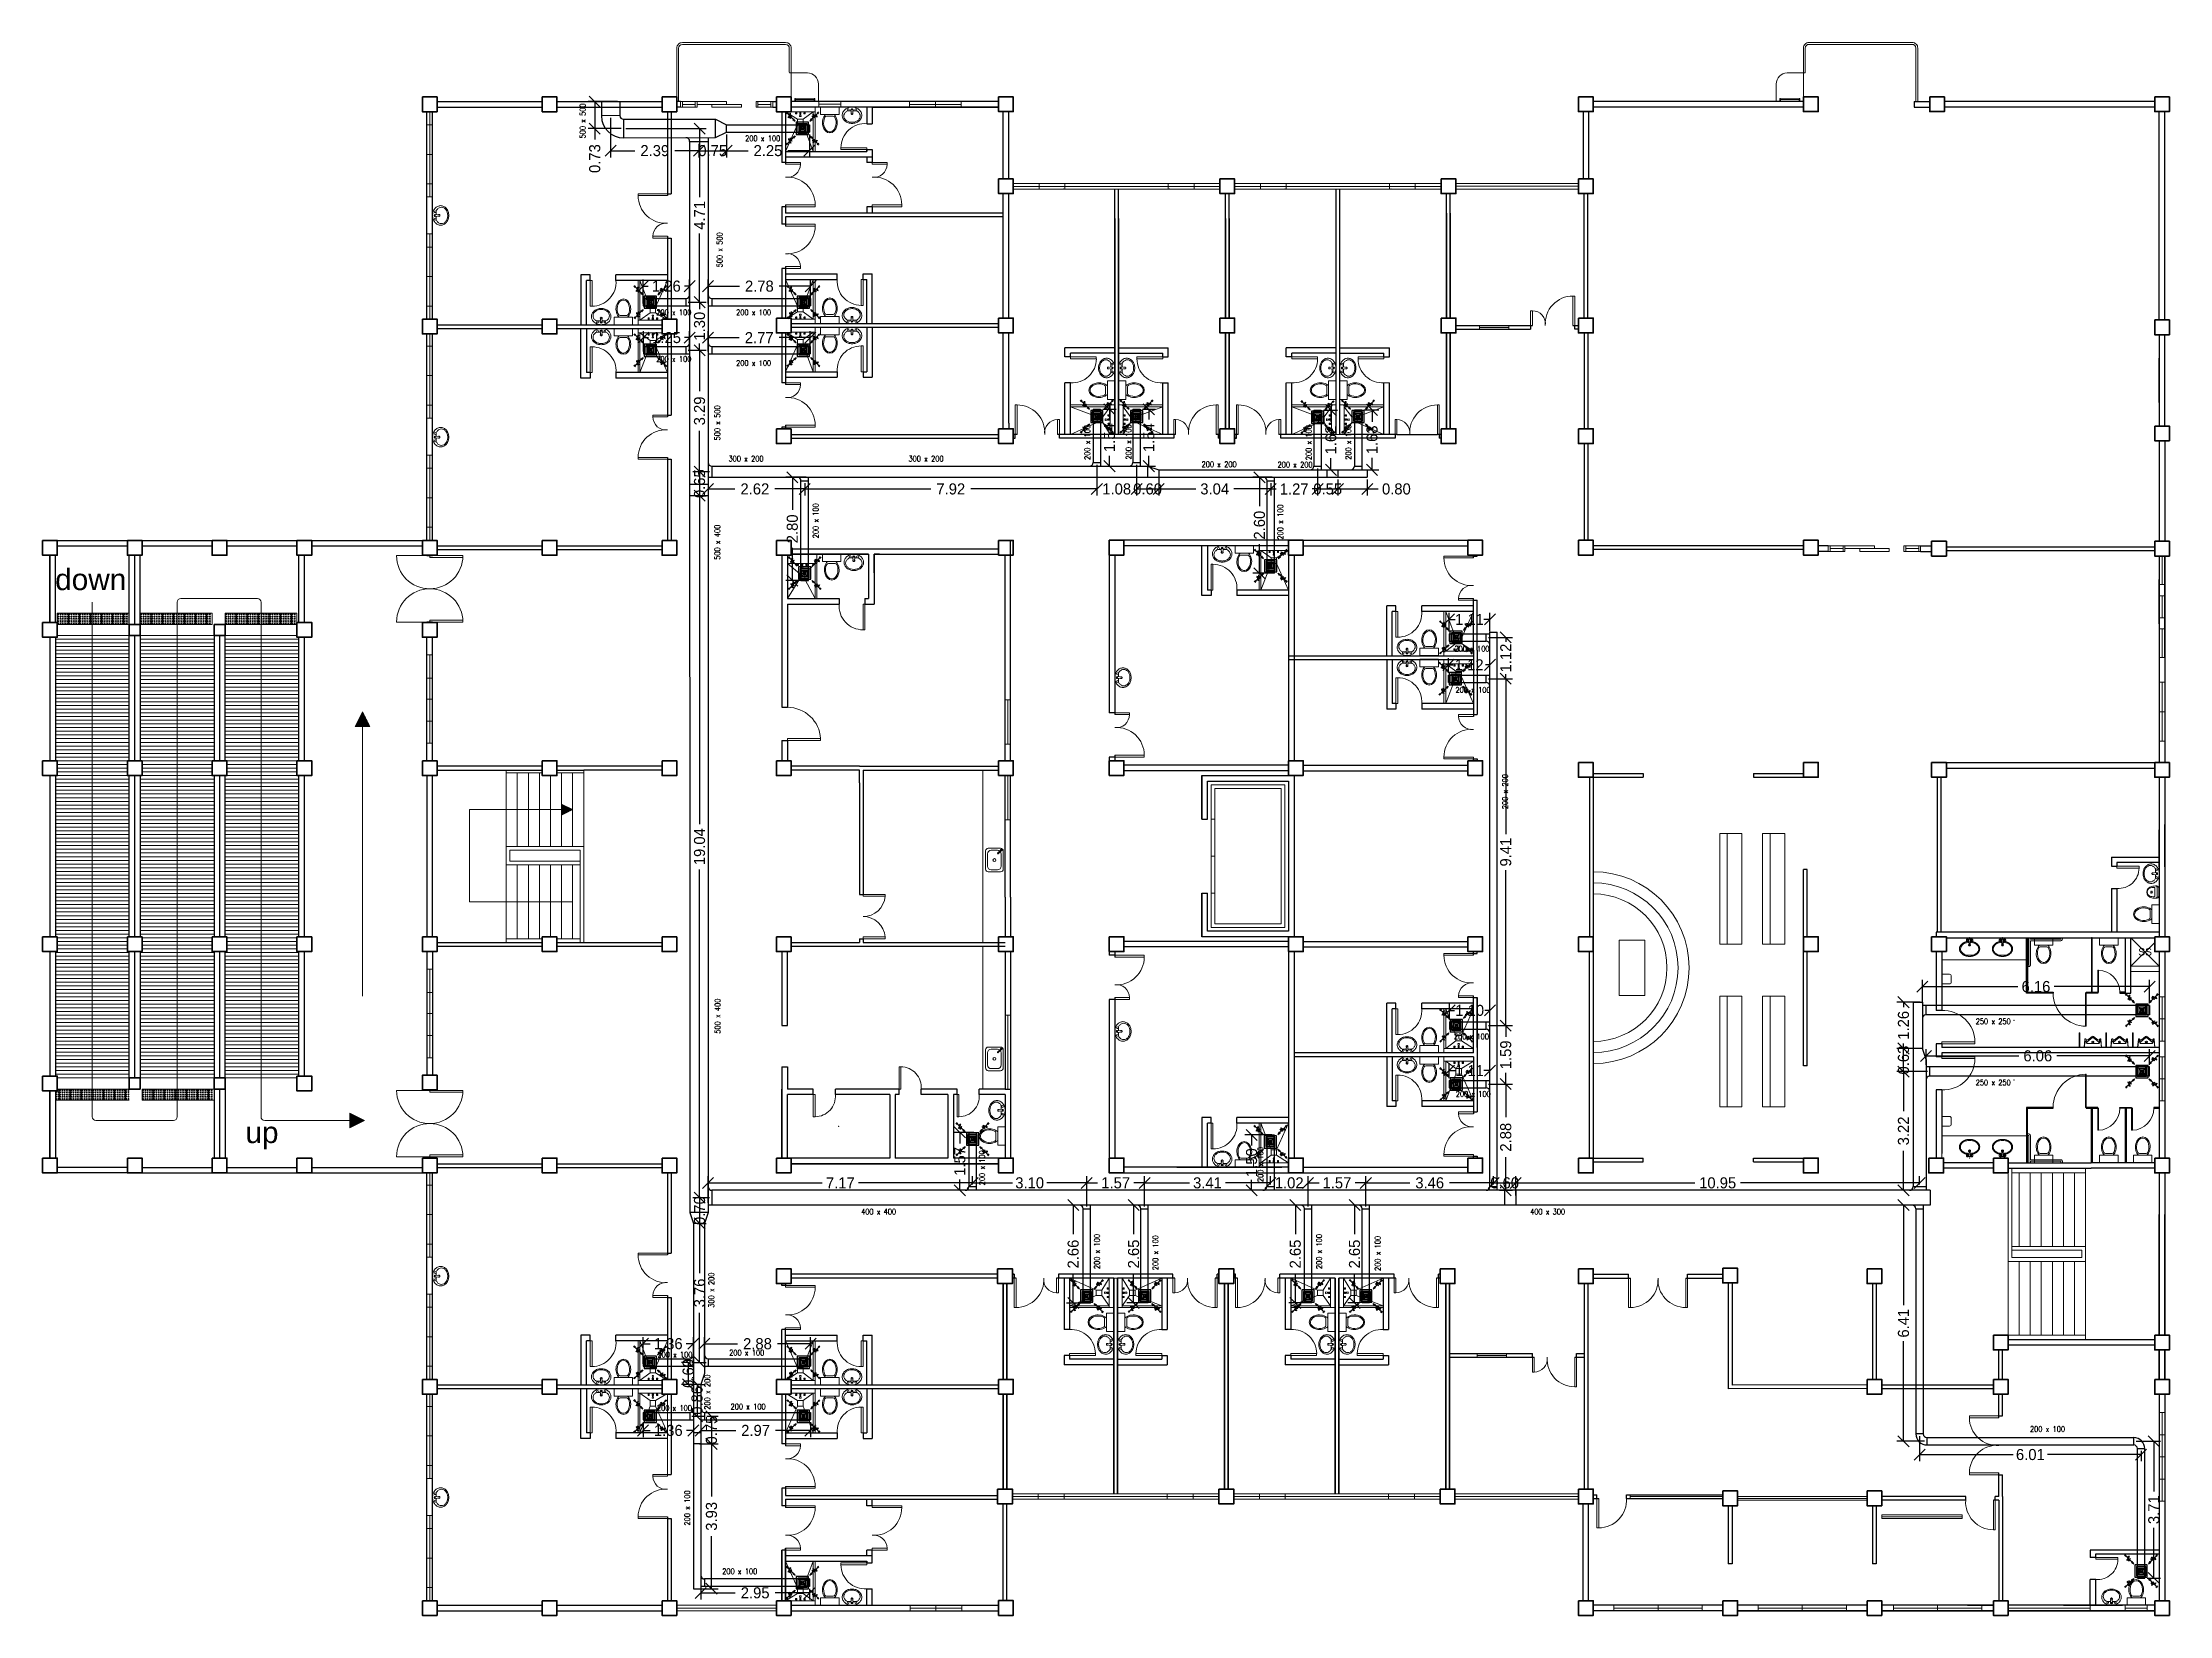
# Model space of a CAD drawing. Header units: inches. Extents: x 57 to 217, y -85 to 29.
# Drawn here: x 127.9 to 185.6, y -84.9 to -42.2 of the extents above; entities that cross this region are included whole.
import ezdxf

# ---------------------------------------------------------------- set-up
doc = ezdxf.new("R2010")
doc.units = ezdxf.units.IN
doc.header["$MEASUREMENT"] = 0
doc.linetypes.add('HIDDEN2', pattern=[0.1875, 0.125, -0.0625])
for name, color, linetype in [('AIR', 7, 'Continuous'), ('AIR-00', 8, 'Continuous'), ('AIR-03', 30, 'Continuous'), ('dimen', 7, 'Continuous'), ('ducting label', 7, 'Continuous'), ('exhaust', 7, 'Continuous'), ('WALL', 2, 'Continuous')]:
    doc.layers.add(name, color=color, linetype=linetype)
for name, color, linetype, lineweight in [('door', 234, 'Continuous', 13), ('road', 1, 'Continuous', 20), ('walls', 4, 'Continuous', 30)]:
    doc.layers.add(name, color=color, linetype=linetype, lineweight=lineweight)
doc.styles.add('Arch-Dim', font='simplex.shx', dxfattribs={"width": 0.75})
doc.styles.add('SWISSLT175', font='swissl.ttf', dxfattribs={"height": 0.175})
doc.dimstyles.new('Copy of dimension', dxfattribs={"dimtxt": 0.3, "dimasz": 0.3, "dimexe": 0.18, "dimexo": 0.0625, "dimgap": 0.09, "dimtad": 0, "dimzin": 0, "dimdsep": 46, "dimtxsty": 'Standard', "dimblk": 'OBLIQUE', "dimcen": 0.09, "dimclrd": 256, "dimclre": 256, "dimclrt": 256, "dimadec": 0, "dimazin": 0, "dimtfac": 1, "dimtofl": 0, "dimtmove": 0, "dimatfit": 3, "dimldrblk": 'OBLIQUE', "dimfxl": 1, "dimtolj": 1, "dimtzin": 0, "dimarcsym": 0})

msp = doc.modelspace()

# ---------------------------------------------------------------- texts
at = {"color": 8, "lineweight": -2, "ltscale": 0.4, "insert": (129.209, -56.791), "char_height": 0.5778, "width": 0.90467, "attachment_point": 5, "line_spacing_factor": 0.9, "style": 'SWISSLT175'}
msp.add_mtext('down', dxfattribs=at)
at = {"color": 8, "linetype": 'ByBlock', "lineweight": 9, "ltscale": 0.4, "insert": (184.917, -66.887), "char_height": 0.2, "attachment_point": 5, "line_spacing_factor": 0.9, "style": 'SWISSLT175'}
msp.add_mtext('SS', dxfattribs=at)
at = {"color": 8, "lineweight": -2, "ltscale": 0.4, "insert": (133.853, -71.868), "char_height": 0.5778, "attachment_point": 5, "line_spacing_factor": 0.9, "style": 'SWISSLT175'}
msp.add_mtext('up', dxfattribs=at)
at = {"layer": 'ducting label', "color": 240, "linetype": 'Continuous', "lineweight": 25, "true_color": 0xed1f24, "char_height": 0.15, "attachment_point": 1, "rotation": 90, "style": 'Arch-Dim'}
for s, insert in [('\\A1;500 x 500', (142.474, -44.829)), ('\\A1;500 x 500', (146.187, -48.324)), ('\\A1;500 x 500', (146.126, -53.017)), ('\\A1;200 x 100', (156.157, -53.547)), ('\\A1;200 x 100', (157.276, -53.534)), ('\\A1;200 x 100', (162.16, -53.553)), ('\\A1;200 x 100', (163.24, -53.541)), ('\\A1;200 x 100', (148.791, -55.671)), ('\\A1;200 x 100', (161.39, -55.705)), ('\\A1;500 x 400', (146.126, -56.254)), ('\\A1;500 x 400', (146.131, -69.104))]:
    msp.add_mtext_dynamic_manual_height_columns(s, width=1.19515, gutter_width=1.011, heights=[0], dxfattribs=dict(at, insert=insert))
at = {"layer": 'ducting label', "color": 3, "linetype": 'Continuous', "lineweight": 25, "char_height": 0.15, "attachment_point": 1, "style": 'Arch-Dim'}
for s, insert in [('\\A1;{\\C240;\\c2367469;200 x 100}', (146.955, -44.753)), ('\\A1;{\\C240;\\c2367469;200 x 100}', (144.546, -49.471)), ('\\A1;{\\C240;\\c2367469;200 x 100}', (146.709, -49.471)), ('\\A1;{\\C240;\\c2367469;200 x 100}', (144.546, -50.734)), ('\\A1;{\\C240;\\c2367469;200 x 100}', (146.709, -50.847)), ('\\A1;{\\C240;\\c2367469;300 x 200}', (146.504, -53.436)), ('\\A1;{\\C240;\\c2367469;300 x 200}', (151.384, -53.436)), ('\\A1;{\\C240;\\c2367469;200 x 200}', (159.332, -53.591)), ('\\A1;{\\C240;\\c2367469;200 x 200}', (161.392, -53.599)), ('\\A1;{\\C240;\\c2367469;200 x 100}', (166.188, -58.59)), ('\\A1;{\\C240;\\c2367469;200 x 100}', (166.217, -59.706)), ('\\A1;{\\C240;\\c2367469;200 x 100}', (166.174, -69.105)), ('\\A1;{\\C240;\\c2367469;250 x 250}', (180.323, -68.695)), ('\\A1;{\\C240;\\c2367469;250 x 250}', (180.323, -70.353)), ('\\A1;{\\C240;\\c2367469;200 x 100}', (166.223, -70.663)), ('\\A1;{\\C240;\\c2367469;400 x 400}', (150.098, -73.856)), ('\\A1;{\\C240;\\c2367469;400 x 300}', (168.239, -73.856)), ('\\A1;{\\C240;\\c2367469;200 x 100}', (144.575, -77.731)), ('\\A1;{\\C240;\\c2367469;200 x 100}', (146.522, -77.68)), ('\\A1;{\\C240;\\c2367469;200 x 100}', (144.562, -79.178)), ('\\A1;{\\C240;\\c2367469;200 x 100}', (146.56, -79.14)), ('\\A1;{\\C240;\\c2367469;200 x 100}', (181.795, -79.75)), ('\\A1;{\\C240;\\c2367469;200 x 100}', (146.333, -83.608))]:
    msp.add_mtext_dynamic_manual_height_columns(s, width=1.19515, gutter_width=1.011, heights=[0], dxfattribs=dict(at, insert=insert))
at = {"layer": 'exhaust', "color": 240, "linetype": 'Continuous', "lineweight": 25, "true_color": 0xed1f24, "char_height": 0.15, "attachment_point": 1, "rotation": 90, "style": 'Arch-Dim'}
for s, insert in [('\\A1;200 x 200', (167.488, -63.015)), ('\\A1;200 x 100', (153.304, -73.215)), ('\\A1;200 x 100', (160.853, -73.127)), ('\\A1;200 x 100', (156.419, -75.486)), ('\\A1;200 x 100', (158.006, -75.518)), ('\\A1;200 x 100', (162.444, -75.487)), ('\\A1;200 x 100', (164.031, -75.538)), ('\\A1;300 x 200', (145.963, -76.534)), ('\\A1;200 x 200', (145.855, -79.3)), ('\\A1;200 x 100', (145.308, -82.44))]:
    msp.add_mtext_dynamic_manual_height_columns(s, width=1.19515, gutter_width=1.011, heights=[0], dxfattribs=dict(at, insert=insert))

# ---------------------------------------------------------------- blocks, each defined once
blk = doc.blocks.new('GRILL-C-IN')
at = {"layer": 'AIR-00', "ltscale": 3}
for p, q in [((-0.623, 0.601), (-0.674, 0.651)), ((-0.601, 0.623), (-0.651, 0.674)), ((-0.637, 0.637), (-0.3, 0.3)), ((0.637, 0.637), (0.3, 0.3)), ((0.601, 0.623), (0.651, 0.674)), ((0.623, 0.601), (0.674, 0.651)), ((-0.623, -0.601), (-0.674, -0.651)), ((-0.601, -0.623), (-0.651, -0.674)), ((-0.637, -0.637), (-0.3, -0.3)), ((0.637, -0.637), (0.3, -0.3)), ((0.601, -0.623), (0.651, -0.674)), ((0.623, -0.601), (0.674, -0.651))]:
    blk.add_line(p, q, dxfattribs=at)
at = {"layer": 'AIR-00', "color": 50}
for p, q in [((-0.188, 0.187), (0.187, -0.188)), ((0.187, 0.187), (-0.188, -0.188))]:
    blk.add_line(p, q, dxfattribs=at)
at = {"layer": 'AIR-00', "ltscale": 3}
for points in [[(-0.362, 0.393), (-0.393, 0.362), (-0.3, 0.3)], [(0.393, 0.362), (0.362, 0.393), (0.3, 0.3)], [(-0.362, -0.393), (-0.393, -0.362), (-0.3, -0.3)], [(0.393, -0.362), (0.362, -0.393), (0.3, -0.3)]]:
    blk.add_lwpolyline(points, close=True, dxfattribs=at)
at = {"layer": 'AIR-00', "color": 50}
for points in [[(-0.188, -0.188), (0.187, -0.188), (0.187, 0.187), (-0.188, 0.187)], [(-0.125, -0.125), (0.125, -0.125), (0.125, 0.125), (-0.125, 0.125)], [(-0.062, -0.062), (0.062, -0.062), (0.062, 0.062), (-0.062, 0.062)]]:
    blk.add_lwpolyline(points, close=True, dxfattribs=at)
at = {"layer": 'AIR-00', "ltscale": 3}
for points in [[(-0.441, 0.441), (-0.512, 0.404), (-0.432, 0.514), (-0.568, 0.43), (-0.477, 0.6), (-0.561, 0.561)], [(0.441, 0.441), (0.404, 0.512), (0.514, 0.432), (0.43, 0.568), (0.6, 0.477), (0.561, 0.561)], [(-0.441, -0.441), (-0.512, -0.404), (-0.432, -0.514), (-0.568, -0.43), (-0.477, -0.6), (-0.561, -0.561)], [(0.441, -0.441), (0.404, -0.512), (0.514, -0.432), (0.43, -0.568), (0.6, -0.477), (0.561, -0.561)]]:
    blk.add_spline(points, degree=3, dxfattribs=at)
for points in [[(-0.3, 0.3), (-0.362, 0.393), (-0.393, 0.362)], [(0.3, 0.3), (0.393, 0.362), (0.362, 0.393)], [(-0.3, -0.3), (-0.362, -0.393), (-0.393, -0.362)], [(0.3, -0.3), (0.393, -0.362), (0.362, -0.393)]]:
    blk.add_solid(points, dxfattribs=at)
at = {"layer": 'AIR-03', "color": 6}
blk.add_lwpolyline([(-0.25, -0.25), (0.25, -0.25), (0.25, 0.25), (-0.25, 0.25)], close=True, dxfattribs=at)
blk = doc.blocks.new('_Oblique')
at = {"color": 0, "linetype": 'ByBlock', "lineweight": -2}
blk.add_line((-0.5, -0.5), (0.5, 0.5), dxfattribs=at)
blk = doc.blocks.new('*D69')
at = {"layer": 'Defpoints', "color": 0, "transparency": 16777216}
for p in [(143.555, -43.829), (142.877, -44.56), (143.659, -44.56)]:
    blk.add_point(p, dxfattribs=at)
at = {"layer": 'dimen', "lineweight": -2, "transparency": 16777216}
for p, q in [((143.492, -43.829), (142.697, -43.829)), ((142.877, -43.829), (142.877, -44.56)), ((143.597, -44.56), (142.697, -44.56)), ((142.877, -44.56), (142.877, -44.86))]:
    blk.add_line(p, q, dxfattribs=at)
at = {"layer": 'dimen', "lineweight": -2, "transparency": 16777216, "xscale": 0.3, "yscale": 0.3, "zscale": 0.3}
for p, rotation in [((142.877, -43.829), 90), ((142.877, -44.56), 270)]:
    blk.add_blockref('_Oblique', p, dxfattribs=dict(at, rotation=rotation))
at = {"layer": 'dimen', "transparency": 16777216, "insert": (142.877, -45.375), "char_height": 0.3, "attachment_point": 5, "rotation": 90}
blk.add_mtext('\\A1;0.73', dxfattribs=at)
blk = doc.blocks.new('*D70')
at = {"layer": 'Defpoints', "color": 0, "transparency": 16777216}
for p in [(143.308, -44.211), (145.7, -44.909), (145.7, -45.161)]:
    blk.add_point(p, dxfattribs=at)
at = {"layer": 'dimen', "lineweight": -2, "transparency": 16777216}
for p, q in [((143.308, -44.274), (143.308, -45.341)), ((145.7, -44.971), (145.7, -45.341)), ((143.308, -45.161), (143.964, -45.161)), ((145.7, -45.161), (145.044, -45.161))]:
    blk.add_line(p, q, dxfattribs=at)
at = {"layer": 'dimen', "lineweight": -2, "transparency": 16777216, "xscale": 0.3, "yscale": 0.3, "zscale": 0.3, "rotation": 180}
blk.add_blockref('_Oblique', (143.308, -45.161), dxfattribs=at)
at = {"layer": 'dimen', "lineweight": -2, "transparency": 16777216, "xscale": 0.3, "yscale": 0.3, "zscale": 0.3}
blk.add_blockref('_Oblique', (145.7, -45.161), dxfattribs=at)
at = {"layer": 'dimen', "transparency": 16777216, "insert": (144.504, -45.161), "char_height": 0.3, "attachment_point": 5}
blk.add_mtext('\\A1;2.39', dxfattribs=at)
blk = doc.blocks.new('*D71')
at = {"layer": 'Defpoints', "color": 0, "transparency": 16777216}
for p in [(145.7, -44.909), (146.45, -44.657), (146.45, -45.161)]:
    blk.add_point(p, dxfattribs=at)
at = {"layer": 'dimen', "lineweight": -2, "transparency": 16777216}
for p, q in [((145.7, -44.971), (145.7, -45.341)), ((146.45, -44.719), (146.45, -45.341)), ((145.7, -45.161), (146.45, -45.161))]:
    blk.add_line(p, q, dxfattribs=at)
at = {"layer": 'dimen', "lineweight": -2, "transparency": 16777216, "xscale": 0.3, "yscale": 0.3, "zscale": 0.3, "rotation": 180}
blk.add_blockref('_Oblique', (145.7, -45.161), dxfattribs=at)
at = {"layer": 'dimen', "lineweight": -2, "transparency": 16777216, "xscale": 0.3, "yscale": 0.3, "zscale": 0.3}
blk.add_blockref('_Oblique', (146.45, -45.161), dxfattribs=at)
at = {"layer": 'dimen', "transparency": 16777216, "insert": (146.075, -45.161), "char_height": 0.3, "attachment_point": 5}
blk.add_mtext('\\A1;0.75', dxfattribs=at)
blk = doc.blocks.new('*D72')
at = {"layer": 'Defpoints', "color": 0, "transparency": 16777216}
for p in [(146.45, -44.657), (148.698, -44.657), (148.698, -45.161)]:
    blk.add_point(p, dxfattribs=at)
at = {"layer": 'dimen', "lineweight": -2, "transparency": 16777216}
for p, q in [((146.45, -44.719), (146.45, -45.341)), ((148.698, -44.719), (148.698, -45.341)), ((146.45, -45.161), (147.034, -45.161)), ((148.698, -45.161), (148.114, -45.161))]:
    blk.add_line(p, q, dxfattribs=at)
at = {"layer": 'dimen', "lineweight": -2, "transparency": 16777216, "xscale": 0.3, "yscale": 0.3, "zscale": 0.3, "rotation": 180}
blk.add_blockref('_Oblique', (146.45, -45.161), dxfattribs=at)
at = {"layer": 'dimen', "lineweight": -2, "transparency": 16777216, "xscale": 0.3, "yscale": 0.3, "zscale": 0.3}
blk.add_blockref('_Oblique', (148.698, -45.161), dxfattribs=at)
at = {"layer": 'dimen', "transparency": 16777216, "insert": (147.574, -45.161), "char_height": 0.3, "attachment_point": 5}
blk.add_mtext('\\A1;2.25', dxfattribs=at)
blk = doc.blocks.new('*D73')
at = {"layer": 'Defpoints', "color": 0, "transparency": 16777216}
for p in [(143.659, -44.56), (145.35, -49.268), (145.719, -49.268)]:
    blk.add_point(p, dxfattribs=at)
at = {"layer": 'dimen', "lineweight": -2, "transparency": 16777216}
for p, q in [((143.722, -44.56), (145.899, -44.56)), ((145.719, -44.56), (145.719, -46.424)), ((145.719, -49.268), (145.719, -47.404)), ((145.413, -49.268), (145.899, -49.268))]:
    blk.add_line(p, q, dxfattribs=at)
at = {"layer": 'dimen', "lineweight": -2, "transparency": 16777216, "xscale": 0.3, "yscale": 0.3, "zscale": 0.3}
for p, rotation in [((145.719, -44.56), 90), ((145.719, -49.268), 270)]:
    blk.add_blockref('_Oblique', p, dxfattribs=dict(at, rotation=rotation))
at = {"layer": 'dimen', "transparency": 16777216, "insert": (145.719, -46.914), "char_height": 0.3, "attachment_point": 5, "rotation": 90}
blk.add_mtext('\\A1;4.71', dxfattribs=at)
blk = doc.blocks.new('*D74')
at = {"layer": 'Defpoints', "color": 0, "transparency": 16777216}
for p in [(145.35, -49.268), (145.35, -50.572), (145.719, -50.572)]:
    blk.add_point(p, dxfattribs=at)
at = {"layer": 'dimen', "lineweight": -2, "transparency": 16777216}
for p, q in [((145.413, -49.268), (145.899, -49.268)), ((145.719, -49.268), (145.719, -49.455)), ((145.413, -50.572), (145.899, -50.572)), ((145.719, -50.572), (145.719, -50.385))]:
    blk.add_line(p, q, dxfattribs=at)
at = {"layer": 'dimen', "lineweight": -2, "transparency": 16777216, "xscale": 0.3, "yscale": 0.3, "zscale": 0.3}
for p, rotation in [((145.719, -49.268), 90), ((145.719, -50.572), 270)]:
    blk.add_blockref('_Oblique', p, dxfattribs=dict(at, rotation=rotation))
at = {"layer": 'dimen', "transparency": 16777216, "insert": (145.719, -49.92), "char_height": 0.3, "attachment_point": 5, "rotation": 90}
blk.add_mtext('\\A1;1.30', dxfattribs=at)
blk = doc.blocks.new('*D75')
at = {"layer": 'Defpoints', "color": 0, "transparency": 16777216}
for p in [(144.188, -48.835), (144.188, -49.368), (145.45, -49.368)]:
    blk.add_point(p, dxfattribs=at)
at = {"layer": 'dimen', "lineweight": -2, "transparency": 16777216}
for p, q in [((144.188, -49.306), (144.188, -48.655)), ((144.188, -48.835), (144.329, -48.835)), ((145.45, -48.835), (145.309, -48.835)), ((145.45, -49.306), (145.45, -48.655))]:
    blk.add_line(p, q, dxfattribs=at)
at = {"layer": 'dimen', "lineweight": -2, "transparency": 16777216, "xscale": 0.3, "yscale": 0.3, "zscale": 0.3, "rotation": 180}
blk.add_blockref('_Oblique', (144.188, -48.835), dxfattribs=at)
at = {"layer": 'dimen', "lineweight": -2, "transparency": 16777216, "xscale": 0.3, "yscale": 0.3, "zscale": 0.3}
blk.add_blockref('_Oblique', (145.45, -48.835), dxfattribs=at)
at = {"layer": 'dimen', "transparency": 16777216, "insert": (144.819, -48.835), "char_height": 0.3, "attachment_point": 5}
blk.add_mtext('\\A1;1.26', dxfattribs=at)
blk = doc.blocks.new('*D76')
at = {"layer": 'Defpoints', "color": 0, "transparency": 16777216}
for p in [(148.729, -48.835), (145.95, -49.368), (148.729, -49.368)]:
    blk.add_point(p, dxfattribs=at)
at = {"layer": 'dimen', "lineweight": -2, "transparency": 16777216}
for p, q in [((145.95, -49.306), (145.95, -48.655)), ((145.95, -48.835), (146.8, -48.835)), ((148.729, -48.835), (147.88, -48.835)), ((148.729, -49.306), (148.729, -48.655))]:
    blk.add_line(p, q, dxfattribs=at)
at = {"layer": 'dimen', "lineweight": -2, "transparency": 16777216, "xscale": 0.3, "yscale": 0.3, "zscale": 0.3, "rotation": 180}
blk.add_blockref('_Oblique', (145.95, -48.835), dxfattribs=at)
at = {"layer": 'dimen', "lineweight": -2, "transparency": 16777216, "xscale": 0.3, "yscale": 0.3, "zscale": 0.3}
blk.add_blockref('_Oblique', (148.729, -48.835), dxfattribs=at)
at = {"layer": 'dimen', "transparency": 16777216, "insert": (147.34, -48.835), "char_height": 0.3, "attachment_point": 5}
blk.add_mtext('\\A1;2.78', dxfattribs=at)
blk = doc.blocks.new('*D77')
at = {"layer": 'Defpoints', "color": 0, "transparency": 16777216}
for p in [(144.197, -50.23), (144.197, -50.672), (145.45, -50.672)]:
    blk.add_point(p, dxfattribs=at)
at = {"layer": 'dimen', "lineweight": -2, "transparency": 16777216}
for p, q in [((144.197, -50.609), (144.197, -50.05)), ((145.45, -50.609), (145.45, -50.05)), ((144.197, -50.23), (144.334, -50.23)), ((145.45, -50.23), (145.314, -50.23))]:
    blk.add_line(p, q, dxfattribs=at)
at = {"layer": 'dimen', "lineweight": -2, "transparency": 16777216, "xscale": 0.3, "yscale": 0.3, "zscale": 0.3, "rotation": 180}
blk.add_blockref('_Oblique', (144.197, -50.23), dxfattribs=at)
at = {"layer": 'dimen', "lineweight": -2, "transparency": 16777216, "xscale": 0.3, "yscale": 0.3, "zscale": 0.3}
blk.add_blockref('_Oblique', (145.45, -50.23), dxfattribs=at)
at = {"layer": 'dimen', "transparency": 16777216, "insert": (144.824, -50.23), "char_height": 0.3, "attachment_point": 5}
blk.add_mtext('\\A1;1.25', dxfattribs=at)
blk = doc.blocks.new('*D78')
at = {"layer": 'Defpoints', "color": 0, "transparency": 16777216}
for p in [(145.95, -50.672), (148.721, -50.23), (148.721, -50.672)]:
    blk.add_point(p, dxfattribs=at)
at = {"layer": 'dimen', "lineweight": -2, "transparency": 16777216}
for p, q in [((145.95, -50.609), (145.95, -50.05)), ((148.721, -50.609), (148.721, -50.05)), ((145.95, -50.23), (146.796, -50.23)), ((148.721, -50.23), (147.876, -50.23))]:
    blk.add_line(p, q, dxfattribs=at)
at = {"layer": 'dimen', "lineweight": -2, "transparency": 16777216, "xscale": 0.3, "yscale": 0.3, "zscale": 0.3, "rotation": 180}
blk.add_blockref('_Oblique', (145.95, -50.23), dxfattribs=at)
at = {"layer": 'dimen', "lineweight": -2, "transparency": 16777216, "xscale": 0.3, "yscale": 0.3, "zscale": 0.3}
blk.add_blockref('_Oblique', (148.721, -50.23), dxfattribs=at)
at = {"layer": 'dimen', "transparency": 16777216, "insert": (147.336, -50.23), "char_height": 0.3, "attachment_point": 5}
blk.add_mtext('\\A1;2.77', dxfattribs=at)
blk = doc.blocks.new('*D79')
at = {"layer": 'Defpoints', "color": 0, "transparency": 16777216}
for p in [(145.35, -50.572), (145.719, -53.865), (146.05, -53.865)]:
    blk.add_point(p, dxfattribs=at)
at = {"layer": 'dimen', "lineweight": -2, "transparency": 16777216}
for p, q in [((145.413, -50.572), (145.899, -50.572)), ((145.719, -50.572), (145.719, -51.678)), ((145.719, -53.865), (145.719, -52.758)), ((145.988, -53.865), (145.539, -53.865))]:
    blk.add_line(p, q, dxfattribs=at)
at = {"layer": 'dimen', "lineweight": -2, "transparency": 16777216, "xscale": 0.3, "yscale": 0.3, "zscale": 0.3}
for p, rotation in [((145.719, -50.572), 90), ((145.719, -53.865), 270)]:
    blk.add_blockref('_Oblique', p, dxfattribs=dict(at, rotation=rotation))
at = {"layer": 'dimen', "transparency": 16777216, "insert": (145.719, -52.218), "char_height": 0.3, "attachment_point": 5, "rotation": 90}
blk.add_mtext('\\A1;3.29', dxfattribs=at)
blk = doc.blocks.new('*D80')
at = {"layer": 'Defpoints', "color": 0, "transparency": 16777216}
for p in [(146.05, -53.865), (145.7, -54.515), (145.719, -54.515)]:
    blk.add_point(p, dxfattribs=at)
at = {"layer": 'dimen', "lineweight": -2, "transparency": 16777216}
for p, q in [((145.988, -53.865), (145.539, -53.865)), ((145.719, -53.865), (145.719, -54.515)), ((145.763, -54.515), (145.899, -54.515))]:
    blk.add_line(p, q, dxfattribs=at)
at = {"layer": 'dimen', "lineweight": -2, "transparency": 16777216, "xscale": 0.3, "yscale": 0.3, "zscale": 0.3}
for p, rotation in [((145.719, -53.865), 90), ((145.719, -54.515), 270)]:
    blk.add_blockref('_Oblique', p, dxfattribs=dict(at, rotation=rotation))
at = {"layer": 'dimen', "transparency": 16777216, "insert": (145.719, -54.19), "char_height": 0.3, "attachment_point": 5, "rotation": 90}
blk.add_mtext('\\A1;0.65', dxfattribs=at)
blk = doc.blocks.new('*D81')
at = {"layer": 'Defpoints', "color": 0, "transparency": 16777216}
for p in [(145.95, -54.515), (145.719, -73.551), (146.051, -73.551)]:
    blk.add_point(p, dxfattribs=at)
at = {"layer": 'dimen', "lineweight": -2, "transparency": 16777216}
for p, q in [((145.888, -54.515), (145.539, -54.515)), ((145.719, -54.515), (145.719, -63.418)), ((145.719, -73.551), (145.719, -64.648)), ((145.988, -73.551), (145.539, -73.551))]:
    blk.add_line(p, q, dxfattribs=at)
at = {"layer": 'dimen', "lineweight": -2, "transparency": 16777216, "xscale": 0.3, "yscale": 0.3, "zscale": 0.3}
for p, rotation in [((145.719, -54.515), 90), ((145.719, -73.551), 270)]:
    blk.add_blockref('_Oblique', p, dxfattribs=dict(at, rotation=rotation))
at = {"layer": 'dimen', "transparency": 16777216, "insert": (145.719, -64.033), "char_height": 0.3, "attachment_point": 5, "rotation": 90}
blk.add_mtext('\\A1;19.04', dxfattribs=at)
blk = doc.blocks.new('*D82')
at = {"layer": 'Defpoints', "color": 0, "transparency": 16777216}
for p in [(146.051, -73.551), (145.701, -74.251), (145.719, -74.251)]:
    blk.add_point(p, dxfattribs=at)
at = {"layer": 'dimen', "lineweight": -2, "transparency": 16777216}
for p, q in [((145.988, -73.551), (145.539, -73.551)), ((145.719, -73.551), (145.719, -74.251)), ((145.763, -74.251), (145.899, -74.251))]:
    blk.add_line(p, q, dxfattribs=at)
at = {"layer": 'dimen', "lineweight": -2, "transparency": 16777216, "xscale": 0.3, "yscale": 0.3, "zscale": 0.3}
for p, rotation in [((145.719, -73.551), 90), ((145.719, -74.251), 270)]:
    blk.add_blockref('_Oblique', p, dxfattribs=dict(at, rotation=rotation))
at = {"layer": 'dimen', "transparency": 16777216, "insert": (145.719, -73.901), "char_height": 0.3, "attachment_point": 5, "rotation": 90}
blk.add_mtext('\\A1;0.70', dxfattribs=at)
blk = doc.blocks.new('*D83')
at = {"layer": 'Defpoints', "color": 0, "transparency": 16777216}
for p in [(145.719, -74.251), (145.451, -78.016), (145.719, -78.016)]:
    blk.add_point(p, dxfattribs=at)
at = {"layer": 'dimen', "lineweight": -2, "transparency": 16777216}
for p, q in [((145.719, -74.251), (145.719, -75.594)), ((145.781, -74.251), (145.899, -74.251)), ((145.719, -78.016), (145.719, -76.674)), ((145.513, -78.016), (145.899, -78.016))]:
    blk.add_line(p, q, dxfattribs=at)
at = {"layer": 'dimen', "lineweight": -2, "transparency": 16777216, "xscale": 0.3, "yscale": 0.3, "zscale": 0.3}
for p, rotation in [((145.719, -74.251), 90), ((145.719, -78.016), 270)]:
    blk.add_blockref('_Oblique', p, dxfattribs=dict(at, rotation=rotation))
at = {"layer": 'dimen', "transparency": 16777216, "insert": (145.719, -76.134), "char_height": 0.3, "attachment_point": 5, "rotation": 90}
blk.add_mtext('\\A1;3.76', dxfattribs=at)
blk = doc.blocks.new('*D84')
at = {"layer": 'Defpoints', "color": 0, "transparency": 16777216}
for p in [(145.451, -78.016), (145.41, -78.616), (145.651, -78.616)]:
    blk.add_point(p, dxfattribs=at)
at = {"layer": 'dimen', "lineweight": -2, "transparency": 16777216}
for p, q in [((145.388, -78.016), (145.23, -78.016)), ((145.41, -78.016), (145.41, -78.616)), ((145.588, -78.616), (145.23, -78.616))]:
    blk.add_line(p, q, dxfattribs=at)
at = {"layer": 'dimen', "lineweight": -2, "transparency": 16777216, "xscale": 0.3, "yscale": 0.3, "zscale": 0.3}
for p, rotation in [((145.41, -78.016), 90), ((145.41, -78.616), 270)]:
    blk.add_blockref('_Oblique', p, dxfattribs=dict(at, rotation=rotation))
at = {"layer": 'dimen', "transparency": 16777216, "insert": (145.41, -78.316), "char_height": 0.3, "attachment_point": 5, "rotation": 90}
blk.add_mtext('\\A1;0.60', dxfattribs=at)
blk = doc.blocks.new('*D85')
at = {"layer": 'Defpoints', "color": 0, "transparency": 16777216}
for p in [(144.187, -77.512), (144.187, -78.116), (145.551, -78.116)]:
    blk.add_point(p, dxfattribs=at)
at = {"layer": 'dimen', "lineweight": -2, "transparency": 16777216}
for p, q in [((144.187, -78.054), (144.187, -77.332)), ((144.187, -77.512), (144.379, -77.512)), ((145.551, -77.512), (145.359, -77.512)), ((145.551, -78.054), (145.551, -77.332))]:
    blk.add_line(p, q, dxfattribs=at)
at = {"layer": 'dimen', "lineweight": -2, "transparency": 16777216, "xscale": 0.3, "yscale": 0.3, "zscale": 0.3, "rotation": 180}
blk.add_blockref('_Oblique', (144.187, -77.512), dxfattribs=at)
at = {"layer": 'dimen', "lineweight": -2, "transparency": 16777216, "xscale": 0.3, "yscale": 0.3, "zscale": 0.3}
blk.add_blockref('_Oblique', (145.551, -77.512), dxfattribs=at)
at = {"layer": 'dimen', "transparency": 16777216, "insert": (144.869, -77.512), "char_height": 0.3, "attachment_point": 5}
blk.add_mtext('\\A1;1.36', dxfattribs=at)
blk = doc.blocks.new('*D86')
at = {"layer": 'Defpoints', "color": 0, "transparency": 16777216}
for p in [(148.728, -77.512), (145.851, -78.116), (148.728, -78.116)]:
    blk.add_point(p, dxfattribs=at)
at = {"layer": 'dimen', "lineweight": -2, "transparency": 16777216}
for p, q in [((145.851, -78.054), (145.851, -77.332)), ((145.851, -77.512), (146.749, -77.512)), ((148.728, -77.512), (147.829, -77.512)), ((148.728, -78.054), (148.728, -77.332))]:
    blk.add_line(p, q, dxfattribs=at)
at = {"layer": 'dimen', "lineweight": -2, "transparency": 16777216, "xscale": 0.3, "yscale": 0.3, "zscale": 0.3, "rotation": 180}
blk.add_blockref('_Oblique', (145.851, -77.512), dxfattribs=at)
at = {"layer": 'dimen', "lineweight": -2, "transparency": 16777216, "xscale": 0.3, "yscale": 0.3, "zscale": 0.3}
blk.add_blockref('_Oblique', (148.728, -77.512), dxfattribs=at)
at = {"layer": 'dimen', "transparency": 16777216, "insert": (147.289, -77.512), "char_height": 0.3, "attachment_point": 5}
blk.add_mtext('\\A1;2.88', dxfattribs=at)
blk = doc.blocks.new('*D87')
at = {"layer": 'Defpoints', "color": 0, "transparency": 16777216}
for p in [(145.651, -78.616), (145.451, -79.477), (145.651, -79.477)]:
    blk.add_point(p, dxfattribs=at)
at = {"layer": 'dimen', "lineweight": -2, "transparency": 16777216}
for p, q in [((145.651, -78.616), (145.651, -79.477)), ((145.713, -78.616), (145.831, -78.616)), ((145.513, -79.477), (145.831, -79.477))]:
    blk.add_line(p, q, dxfattribs=at)
at = {"layer": 'dimen', "lineweight": -2, "transparency": 16777216, "xscale": 0.3, "yscale": 0.3, "zscale": 0.3}
for p, rotation in [((145.651, -78.616), 90), ((145.651, -79.477), 270)]:
    blk.add_blockref('_Oblique', p, dxfattribs=dict(at, rotation=rotation))
at = {"layer": 'dimen', "transparency": 16777216, "insert": (145.651, -79.046), "char_height": 0.3, "attachment_point": 5, "rotation": 90}
blk.add_mtext('\\A1;0.86', dxfattribs=at)
blk = doc.blocks.new('*D98')
at = {"layer": 'Defpoints', "color": 0, "transparency": 16777216}
for p in [(144.188, -79.577), (145.551, -79.577), (144.188, -79.863)]:
    blk.add_point(p, dxfattribs=at)
at = {"layer": 'dimen', "lineweight": -2, "transparency": 16777216}
for p, q in [((144.188, -79.639), (144.188, -80.043)), ((144.188, -79.863), (144.38, -79.863)), ((145.551, -79.863), (145.36, -79.863)), ((145.551, -79.639), (145.551, -80.043))]:
    blk.add_line(p, q, dxfattribs=at)
at = {"layer": 'dimen', "lineweight": -2, "transparency": 16777216, "xscale": 0.3, "yscale": 0.3, "zscale": 0.3, "rotation": 180}
blk.add_blockref('_Oblique', (144.188, -79.863), dxfattribs=at)
at = {"layer": 'dimen', "lineweight": -2, "transparency": 16777216, "xscale": 0.3, "yscale": 0.3, "zscale": 0.3}
blk.add_blockref('_Oblique', (145.551, -79.863), dxfattribs=at)
at = {"layer": 'dimen', "transparency": 16777216, "insert": (144.87, -79.863), "char_height": 0.3, "attachment_point": 5}
blk.add_mtext('\\A1;1.36', dxfattribs=at)
blk = doc.blocks.new('*D99')
at = {"layer": 'Defpoints', "color": 0, "transparency": 16777216}
for p in [(145.751, -79.577), (148.725, -79.577), (148.725, -79.863)]:
    blk.add_point(p, dxfattribs=at)
at = {"layer": 'dimen', "lineweight": -2, "transparency": 16777216}
for p, q in [((145.751, -79.639), (145.751, -80.043)), ((145.751, -79.863), (146.698, -79.863)), ((148.725, -79.863), (147.778, -79.863)), ((148.725, -79.639), (148.725, -80.043))]:
    blk.add_line(p, q, dxfattribs=at)
at = {"layer": 'dimen', "lineweight": -2, "transparency": 16777216, "xscale": 0.3, "yscale": 0.3, "zscale": 0.3, "rotation": 180}
blk.add_blockref('_Oblique', (145.751, -79.863), dxfattribs=at)
at = {"layer": 'dimen', "lineweight": -2, "transparency": 16777216, "xscale": 0.3, "yscale": 0.3, "zscale": 0.3}
blk.add_blockref('_Oblique', (148.725, -79.863), dxfattribs=at)
at = {"layer": 'dimen', "transparency": 16777216, "insert": (147.238, -79.863), "char_height": 0.3, "attachment_point": 5}
blk.add_mtext('\\A1;2.97', dxfattribs=at)
blk = doc.blocks.new('*D100')
at = {"layer": 'Defpoints', "color": 0, "transparency": 16777216}
for p in [(145.851, -79.477), (145.651, -80.226), (146.042, -80.226)]:
    blk.add_point(p, dxfattribs=at)
at = {"layer": 'dimen', "lineweight": -2, "transparency": 16777216}
for p, q in [((145.913, -79.477), (146.222, -79.477)), ((146.042, -79.477), (146.042, -80.226)), ((145.713, -80.226), (146.222, -80.226))]:
    blk.add_line(p, q, dxfattribs=at)
at = {"layer": 'dimen', "lineweight": -2, "transparency": 16777216, "xscale": 0.3, "yscale": 0.3, "zscale": 0.3}
for p, rotation in [((146.042, -79.477), 90), ((146.042, -80.226), 270)]:
    blk.add_blockref('_Oblique', p, dxfattribs=dict(at, rotation=rotation))
at = {"layer": 'dimen', "transparency": 16777216, "insert": (146.042, -79.852), "char_height": 0.3, "attachment_point": 5, "rotation": 90}
blk.add_mtext('\\A1;0.75', dxfattribs=at)
blk = doc.blocks.new('*D101')
at = {"layer": 'Defpoints', "color": 0, "transparency": 16777216}
for p in [(145.651, -80.226), (145.651, -84.155), (146.042, -84.155)]:
    blk.add_point(p, dxfattribs=at)
at = {"layer": 'dimen', "lineweight": -2, "transparency": 16777216}
for p, q in [((145.713, -80.226), (146.222, -80.226)), ((146.042, -80.226), (146.042, -81.651)), ((146.042, -84.155), (146.042, -82.731)), ((145.713, -84.155), (146.222, -84.155))]:
    blk.add_line(p, q, dxfattribs=at)
at = {"layer": 'dimen', "lineweight": -2, "transparency": 16777216, "xscale": 0.3, "yscale": 0.3, "zscale": 0.3}
for p, rotation in [((146.042, -80.226), 90), ((146.042, -84.155), 270)]:
    blk.add_blockref('_Oblique', p, dxfattribs=dict(at, rotation=rotation))
at = {"layer": 'dimen', "transparency": 16777216, "insert": (146.042, -82.191), "char_height": 0.3, "attachment_point": 5, "rotation": 90}
blk.add_mtext('\\A1;3.93', dxfattribs=at)
blk = doc.blocks.new('*D102')
at = {"layer": 'Defpoints', "color": 0, "transparency": 16777216}
for p in [(145.751, -84.09), (148.701, -84.09), (148.701, -84.267)]:
    blk.add_point(p, dxfattribs=at)
at = {"layer": 'dimen', "lineweight": -2, "transparency": 16777216}
for p, q in [((145.751, -84.153), (145.751, -84.447)), ((148.701, -84.153), (148.701, -84.447)), ((145.751, -84.267), (146.686, -84.267)), ((148.701, -84.267), (147.766, -84.267))]:
    blk.add_line(p, q, dxfattribs=at)
at = {"layer": 'dimen', "lineweight": -2, "transparency": 16777216, "xscale": 0.3, "yscale": 0.3, "zscale": 0.3, "rotation": 180}
blk.add_blockref('_Oblique', (145.751, -84.267), dxfattribs=at)
at = {"layer": 'dimen', "lineweight": -2, "transparency": 16777216, "xscale": 0.3, "yscale": 0.3, "zscale": 0.3}
blk.add_blockref('_Oblique', (148.701, -84.267), dxfattribs=at)
at = {"layer": 'dimen', "transparency": 16777216, "insert": (147.226, -84.267), "char_height": 0.3, "attachment_point": 5}
blk.add_mtext('\\A1;2.95', dxfattribs=at)
blk = doc.blocks.new('*D103')
at = {"layer": 'Defpoints', "color": 0, "transparency": 16777216}
for p in [(153.121, -73.15), (145.951, -73.751), (153.121, -73.251)]:
    blk.add_point(p, dxfattribs=at)
at = {"layer": 'dimen', "lineweight": -2, "transparency": 16777216}
for p, q in [((145.951, -73.689), (145.951, -72.97)), ((145.951, -73.15), (149.046, -73.15)), ((153.121, -73.15), (150.026, -73.15)), ((153.121, -73.189), (153.121, -72.97))]:
    blk.add_line(p, q, dxfattribs=at)
at = {"layer": 'dimen', "lineweight": -2, "transparency": 16777216, "xscale": 0.3, "yscale": 0.3, "zscale": 0.3, "rotation": 180}
blk.add_blockref('_Oblique', (145.951, -73.15), dxfattribs=at)
at = {"layer": 'dimen', "lineweight": -2, "transparency": 16777216, "xscale": 0.3, "yscale": 0.3, "zscale": 0.3}
blk.add_blockref('_Oblique', (153.121, -73.15), dxfattribs=at)
at = {"layer": 'dimen', "transparency": 16777216, "insert": (149.536, -73.15), "char_height": 0.3, "attachment_point": 5}
blk.add_mtext('\\A1;7.17', dxfattribs=at)
blk = doc.blocks.new('*D104')
at = {"layer": 'Defpoints', "color": 0, "transparency": 16777216}
for p in [(156.219, -73.15), (153.121, -73.251), (156.219, -73.851)]:
    blk.add_point(p, dxfattribs=at)
at = {"layer": 'dimen', "lineweight": -2, "transparency": 16777216}
for p, q in [((153.121, -73.189), (153.121, -72.97)), ((153.121, -73.15), (154.205, -73.15)), ((156.219, -73.15), (155.135, -73.15)), ((156.219, -73.789), (156.219, -72.97))]:
    blk.add_line(p, q, dxfattribs=at)
at = {"layer": 'dimen', "lineweight": -2, "transparency": 16777216, "xscale": 0.3, "yscale": 0.3, "zscale": 0.3, "rotation": 180}
blk.add_blockref('_Oblique', (153.121, -73.15), dxfattribs=at)
at = {"layer": 'dimen', "lineweight": -2, "transparency": 16777216, "xscale": 0.3, "yscale": 0.3, "zscale": 0.3}
blk.add_blockref('_Oblique', (156.219, -73.15), dxfattribs=at)
at = {"layer": 'dimen', "transparency": 16777216, "insert": (154.67, -73.15), "char_height": 0.3, "attachment_point": 5}
blk.add_mtext('\\A1;3.10', dxfattribs=at)
blk = doc.blocks.new('*D105')
at = {"layer": 'Defpoints', "color": 0, "transparency": 16777216}
for p in [(157.786, -73.15), (156.219, -73.851), (157.786, -73.851)]:
    blk.add_point(p, dxfattribs=at)
at = {"layer": 'dimen', "lineweight": -2, "transparency": 16777216}
for p, q in [((156.219, -73.789), (156.219, -72.97)), ((156.219, -73.15), (156.512, -73.15)), ((157.786, -73.15), (157.492, -73.15)), ((157.786, -73.789), (157.786, -72.97))]:
    blk.add_line(p, q, dxfattribs=at)
at = {"layer": 'dimen', "lineweight": -2, "transparency": 16777216, "xscale": 0.3, "yscale": 0.3, "zscale": 0.3, "rotation": 180}
blk.add_blockref('_Oblique', (156.219, -73.15), dxfattribs=at)
at = {"layer": 'dimen', "lineweight": -2, "transparency": 16777216, "xscale": 0.3, "yscale": 0.3, "zscale": 0.3}
blk.add_blockref('_Oblique', (157.786, -73.15), dxfattribs=at)
at = {"layer": 'dimen', "transparency": 16777216, "insert": (157.002, -73.15), "char_height": 0.3, "attachment_point": 5}
blk.add_mtext('\\A1;1.57', dxfattribs=at)
blk = doc.blocks.new('*D106')
at = {"layer": 'Defpoints', "color": 0, "transparency": 16777216}
for p in [(161.197, -73.15), (161.197, -73.251), (157.786, -73.851)]:
    blk.add_point(p, dxfattribs=at)
at = {"layer": 'dimen', "lineweight": -2, "transparency": 16777216}
for p, q in [((157.786, -73.789), (157.786, -72.97)), ((157.786, -73.15), (159.001, -73.15)), ((161.197, -73.15), (159.981, -73.15)), ((161.197, -73.189), (161.197, -72.97))]:
    blk.add_line(p, q, dxfattribs=at)
at = {"layer": 'dimen', "lineweight": -2, "transparency": 16777216, "xscale": 0.3, "yscale": 0.3, "zscale": 0.3, "rotation": 180}
blk.add_blockref('_Oblique', (157.786, -73.15), dxfattribs=at)
at = {"layer": 'dimen', "lineweight": -2, "transparency": 16777216, "xscale": 0.3, "yscale": 0.3, "zscale": 0.3}
blk.add_blockref('_Oblique', (161.197, -73.15), dxfattribs=at)
at = {"layer": 'dimen', "transparency": 16777216, "insert": (159.491, -73.15), "char_height": 0.3, "attachment_point": 5}
blk.add_mtext('\\A1;3.41', dxfattribs=at)
blk = doc.blocks.new('*D107')
at = {"layer": 'Defpoints', "color": 0, "transparency": 16777216}
for p in [(162.219, -73.15), (161.197, -73.251), (162.219, -73.851)]:
    blk.add_point(p, dxfattribs=at)
at = {"layer": 'dimen', "lineweight": -2, "transparency": 16777216}
for p, q in [((161.197, -73.15), (160.897, -73.15)), ((161.197, -73.189), (161.197, -72.97)), ((162.219, -73.789), (162.219, -72.97)), ((162.219, -73.15), (162.519, -73.15))]:
    blk.add_line(p, q, dxfattribs=at)
at = {"layer": 'dimen', "lineweight": -2, "transparency": 16777216, "xscale": 0.3, "yscale": 0.3, "zscale": 0.3}
blk.add_blockref('_Oblique', (161.197, -73.15), dxfattribs=at)
at = {"layer": 'dimen', "lineweight": -2, "transparency": 16777216, "xscale": 0.3, "yscale": 0.3, "zscale": 0.3, "rotation": 180}
blk.add_blockref('_Oblique', (162.219, -73.15), dxfattribs=at)
at = {"layer": 'dimen', "transparency": 16777216, "insert": (161.708, -73.15), "char_height": 0.3, "attachment_point": 5}
blk.add_mtext('\\A1;1.02', dxfattribs=at)
blk = doc.blocks.new('*D108')
at = {"layer": 'Defpoints', "color": 0, "transparency": 16777216}
for p in [(160.688, -71.85), (161.297, -71.85), (161.297, -73.351)]:
    blk.add_point(p, dxfattribs=at)
at = {"layer": 'dimen', "lineweight": -2, "transparency": 16777216}
for p, q in [((161.235, -71.85), (160.508, -71.85)), ((160.688, -71.85), (160.688, -72.135)), ((160.688, -73.351), (160.688, -73.065)), ((161.235, -73.351), (160.508, -73.351))]:
    blk.add_line(p, q, dxfattribs=at)
at = {"layer": 'dimen', "lineweight": -2, "transparency": 16777216, "xscale": 0.3, "yscale": 0.3, "zscale": 0.3}
for p, rotation in [((160.688, -71.85), 90), ((160.688, -73.351), 270)]:
    blk.add_blockref('_Oblique', p, dxfattribs=dict(at, rotation=rotation))
at = {"layer": 'dimen', "transparency": 16777216, "insert": (160.688, -72.6), "char_height": 0.3, "attachment_point": 5, "rotation": 90}
blk.add_mtext('\\A1;1.50', dxfattribs=at)
blk = doc.blocks.new('*D109')
at = {"layer": 'Defpoints', "color": 0, "transparency": 16777216}
for p in [(162.319, -73.751), (161.874, -76.405), (162.319, -76.405)]:
    blk.add_point(p, dxfattribs=at)
at = {"layer": 'dimen', "lineweight": -2, "transparency": 16777216}
for p, q in [((162.257, -73.751), (161.694, -73.751)), ((161.874, -73.751), (161.874, -74.538)), ((161.874, -76.405), (161.874, -75.618)), ((162.257, -76.405), (161.694, -76.405))]:
    blk.add_line(p, q, dxfattribs=at)
at = {"layer": 'dimen', "lineweight": -2, "transparency": 16777216, "xscale": 0.3, "yscale": 0.3, "zscale": 0.3}
for p, rotation in [((161.874, -73.751), 90), ((161.874, -76.405), 270)]:
    blk.add_blockref('_Oblique', p, dxfattribs=dict(at, rotation=rotation))
at = {"layer": 'dimen', "transparency": 16777216, "insert": (161.874, -75.078), "char_height": 0.3, "attachment_point": 5, "rotation": 90}
blk.add_mtext('\\A1;2.65', dxfattribs=at)
blk = doc.blocks.new('*D110')
at = {"layer": 'Defpoints', "color": 0, "transparency": 16777216}
for p in [(163.48, -73.751), (163.886, -73.751), (163.686, -76.406)]:
    blk.add_point(p, dxfattribs=at)
at = {"layer": 'dimen', "lineweight": -2, "transparency": 16777216}
for p, q in [((163.823, -73.751), (163.3, -73.751)), ((163.48, -73.751), (163.48, -74.538)), ((163.48, -76.406), (163.48, -75.618)), ((163.623, -76.406), (163.3, -76.406))]:
    blk.add_line(p, q, dxfattribs=at)
at = {"layer": 'dimen', "lineweight": -2, "transparency": 16777216, "xscale": 0.3, "yscale": 0.3, "zscale": 0.3}
for p, rotation in [((163.48, -73.751), 90), ((163.48, -76.406), 270)]:
    blk.add_blockref('_Oblique', p, dxfattribs=dict(at, rotation=rotation))
at = {"layer": 'dimen', "transparency": 16777216, "insert": (163.48, -75.078), "char_height": 0.3, "attachment_point": 5, "rotation": 90}
blk.add_mtext('\\A1;2.65', dxfattribs=at)
blk = doc.blocks.new('*D111')
at = {"layer": 'Defpoints', "color": 0, "transparency": 16777216}
for p in [(163.786, -73.15), (162.219, -73.851), (163.786, -73.851)]:
    blk.add_point(p, dxfattribs=at)
at = {"layer": 'dimen', "lineweight": -2, "transparency": 16777216}
for p, q in [((162.219, -73.789), (162.219, -72.97)), ((162.219, -73.15), (162.512, -73.15)), ((163.786, -73.15), (163.492, -73.15)), ((163.786, -73.789), (163.786, -72.97))]:
    blk.add_line(p, q, dxfattribs=at)
at = {"layer": 'dimen', "lineweight": -2, "transparency": 16777216, "xscale": 0.3, "yscale": 0.3, "zscale": 0.3, "rotation": 180}
blk.add_blockref('_Oblique', (162.219, -73.15), dxfattribs=at)
at = {"layer": 'dimen', "lineweight": -2, "transparency": 16777216, "xscale": 0.3, "yscale": 0.3, "zscale": 0.3}
blk.add_blockref('_Oblique', (163.786, -73.15), dxfattribs=at)
at = {"layer": 'dimen', "transparency": 16777216, "insert": (163.002, -73.15), "char_height": 0.3, "attachment_point": 5}
blk.add_mtext('\\A1;1.57', dxfattribs=at)
blk = doc.blocks.new('*D112')
at = {"layer": 'Defpoints', "color": 0, "transparency": 16777216}
for p in [(163.786, -73.15), (167.25, -73.251), (163.786, -73.851)]:
    blk.add_point(p, dxfattribs=at)
at = {"layer": 'dimen', "lineweight": -2, "transparency": 16777216}
for p, q in [((163.786, -73.789), (163.786, -72.97)), ((163.786, -73.15), (164.978, -73.15)), ((167.25, -73.15), (166.058, -73.15)), ((167.25, -73.189), (167.25, -72.97))]:
    blk.add_line(p, q, dxfattribs=at)
at = {"layer": 'dimen', "lineweight": -2, "transparency": 16777216, "xscale": 0.3, "yscale": 0.3, "zscale": 0.3, "rotation": 180}
blk.add_blockref('_Oblique', (163.786, -73.15), dxfattribs=at)
at = {"layer": 'dimen', "lineweight": -2, "transparency": 16777216, "xscale": 0.3, "yscale": 0.3, "zscale": 0.3}
blk.add_blockref('_Oblique', (167.25, -73.15), dxfattribs=at)
at = {"layer": 'dimen', "transparency": 16777216, "insert": (165.518, -73.15), "char_height": 0.3, "attachment_point": 5}
blk.add_mtext('\\A1;3.46', dxfattribs=at)
blk = doc.blocks.new('*D113')
at = {"layer": 'Defpoints', "color": 0, "transparency": 16777216}
for p in [(167.85, -73.15), (167.25, -73.251), (167.85, -73.551)]:
    blk.add_point(p, dxfattribs=at)
at = {"layer": 'dimen', "lineweight": -2, "transparency": 16777216}
for p, q in [((167.25, -73.189), (167.25, -72.97)), ((167.25, -73.15), (167.85, -73.15)), ((167.85, -73.489), (167.85, -72.97))]:
    blk.add_line(p, q, dxfattribs=at)
at = {"layer": 'dimen', "lineweight": -2, "transparency": 16777216, "xscale": 0.3, "yscale": 0.3, "zscale": 0.3, "rotation": 180}
blk.add_blockref('_Oblique', (167.25, -73.15), dxfattribs=at)
at = {"layer": 'dimen', "lineweight": -2, "transparency": 16777216, "xscale": 0.3, "yscale": 0.3, "zscale": 0.3}
blk.add_blockref('_Oblique', (167.85, -73.15), dxfattribs=at)
at = {"layer": 'dimen', "transparency": 16777216, "insert": (167.55, -73.15), "char_height": 0.3, "attachment_point": 5}
blk.add_mtext('\\A1;0.60', dxfattribs=at)
blk = doc.blocks.new('*D114')
at = {"layer": 'Defpoints', "color": 0, "transparency": 16777216}
for p in [(178.802, -73.15), (167.85, -73.551), (178.802, -73.251)]:
    blk.add_point(p, dxfattribs=at)
at = {"layer": 'dimen', "lineweight": -2, "transparency": 16777216}
for p, q in [((167.85, -73.489), (167.85, -72.97)), ((167.85, -73.15), (172.711, -73.15)), ((178.802, -73.15), (173.941, -73.15)), ((178.802, -73.189), (178.802, -72.97))]:
    blk.add_line(p, q, dxfattribs=at)
at = {"layer": 'dimen', "lineweight": -2, "transparency": 16777216, "xscale": 0.3, "yscale": 0.3, "zscale": 0.3, "rotation": 180}
blk.add_blockref('_Oblique', (167.85, -73.15), dxfattribs=at)
at = {"layer": 'dimen', "lineweight": -2, "transparency": 16777216, "xscale": 0.3, "yscale": 0.3, "zscale": 0.3}
blk.add_blockref('_Oblique', (178.802, -73.15), dxfattribs=at)
at = {"layer": 'dimen', "transparency": 16777216, "insert": (173.326, -73.15), "char_height": 0.3, "attachment_point": 5}
blk.add_mtext('\\A1;10.95', dxfattribs=at)
blk = doc.blocks.new('*D115')
at = {"layer": 'Defpoints', "color": 0, "transparency": 16777216}
for p in [(167.05, -70.471), (167.58, -70.471), (167.35, -73.351)]:
    blk.add_point(p, dxfattribs=at)
at = {"layer": 'dimen', "lineweight": -2, "transparency": 16777216}
for p, q in [((167.112, -70.471), (167.76, -70.471)), ((167.58, -70.471), (167.58, -71.371)), ((167.58, -73.351), (167.58, -72.451)), ((167.412, -73.351), (167.76, -73.351))]:
    blk.add_line(p, q, dxfattribs=at)
at = {"layer": 'dimen', "lineweight": -2, "transparency": 16777216, "xscale": 0.3, "yscale": 0.3, "zscale": 0.3}
for p, rotation in [((167.58, -70.471), 90), ((167.58, -73.351), 270)]:
    blk.add_blockref('_Oblique', p, dxfattribs=dict(at, rotation=rotation))
at = {"layer": 'dimen', "transparency": 16777216, "insert": (167.58, -71.911), "char_height": 0.3, "attachment_point": 5, "rotation": 90}
blk.add_mtext('\\A1;2.88', dxfattribs=at)
blk = doc.blocks.new('*D116')
at = {"layer": 'Defpoints', "color": 0, "transparency": 16777216}
for p in [(167.05, -68.884), (167.58, -68.884), (167.05, -70.471)]:
    blk.add_point(p, dxfattribs=at)
at = {"layer": 'dimen', "lineweight": -2, "transparency": 16777216}
for p, q in [((167.112, -68.884), (167.76, -68.884)), ((167.58, -68.884), (167.58, -69.188)), ((167.58, -70.471), (167.58, -70.168)), ((167.112, -70.471), (167.76, -70.471))]:
    blk.add_line(p, q, dxfattribs=at)
at = {"layer": 'dimen', "lineweight": -2, "transparency": 16777216, "xscale": 0.3, "yscale": 0.3, "zscale": 0.3}
for p, rotation in [((167.58, -68.884), 90), ((167.58, -70.471), 270)]:
    blk.add_blockref('_Oblique', p, dxfattribs=dict(at, rotation=rotation))
at = {"layer": 'dimen', "transparency": 16777216, "insert": (167.58, -69.678), "char_height": 0.3, "attachment_point": 5, "rotation": 90}
blk.add_mtext('\\A1;1.59', dxfattribs=at)
blk = doc.blocks.new('*D117')
at = {"layer": 'Defpoints', "color": 0, "transparency": 16777216}
for p in [(167.05, -59.479), (167.58, -59.479), (167.05, -68.884)]:
    blk.add_point(p, dxfattribs=at)
at = {"layer": 'dimen', "lineweight": -2, "transparency": 16777216}
for p, q in [((167.112, -59.479), (167.76, -59.479)), ((167.58, -59.479), (167.58, -63.691)), ((167.58, -68.884), (167.58, -64.671)), ((167.112, -68.884), (167.76, -68.884))]:
    blk.add_line(p, q, dxfattribs=at)
at = {"layer": 'dimen', "lineweight": -2, "transparency": 16777216, "xscale": 0.3, "yscale": 0.3, "zscale": 0.3}
for p, rotation in [((167.58, -59.479), 90), ((167.58, -68.884), 270)]:
    blk.add_blockref('_Oblique', p, dxfattribs=dict(at, rotation=rotation))
at = {"layer": 'dimen', "transparency": 16777216, "insert": (167.58, -64.181), "char_height": 0.3, "attachment_point": 5, "rotation": 90}
blk.add_mtext('\\A1;9.41', dxfattribs=at)
blk = doc.blocks.new('*D118')
at = {"layer": 'Defpoints', "color": 0, "transparency": 16777216}
for p in [(167.05, -58.358), (167.58, -58.358), (167.05, -59.479)]:
    blk.add_point(p, dxfattribs=at)
at = {"layer": 'dimen', "lineweight": -2, "transparency": 16777216}
for p, q in [((167.112, -58.358), (167.76, -58.358)), ((167.58, -58.358), (167.58, -58.478)), ((167.58, -59.479), (167.58, -59.358)), ((167.112, -59.479), (167.76, -59.479))]:
    blk.add_line(p, q, dxfattribs=at)
at = {"layer": 'dimen', "lineweight": -2, "transparency": 16777216, "xscale": 0.3, "yscale": 0.3, "zscale": 0.3}
for p, rotation in [((167.58, -58.358), 90), ((167.58, -59.479), 270)]:
    blk.add_blockref('_Oblique', p, dxfattribs=dict(at, rotation=rotation))
at = {"layer": 'dimen', "transparency": 16777216, "insert": (167.58, -58.918), "char_height": 0.3, "attachment_point": 5, "rotation": 90}
blk.add_mtext('\\A1;1.12', dxfattribs=at)
blk = doc.blocks.new('*D119')
at = {"layer": 'Defpoints', "color": 0, "transparency": 16777216}
for p in [(166.042, -57.87), (166.042, -58.258), (167.15, -58.258)]:
    blk.add_point(p, dxfattribs=at)
at = {"layer": 'dimen', "lineweight": -2, "transparency": 16777216}
for p, q in [((166.042, -58.196), (166.042, -57.69)), ((166.042, -57.87), (166.206, -57.87)), ((167.15, -57.87), (166.986, -57.87)), ((167.15, -58.196), (167.15, -57.69))]:
    blk.add_line(p, q, dxfattribs=at)
at = {"layer": 'dimen', "lineweight": -2, "transparency": 16777216, "xscale": 0.3, "yscale": 0.3, "zscale": 0.3, "rotation": 180}
blk.add_blockref('_Oblique', (166.042, -57.87), dxfattribs=at)
at = {"layer": 'dimen', "lineweight": -2, "transparency": 16777216, "xscale": 0.3, "yscale": 0.3, "zscale": 0.3}
blk.add_blockref('_Oblique', (167.15, -57.87), dxfattribs=at)
at = {"layer": 'dimen', "transparency": 16777216, "insert": (166.596, -57.87), "char_height": 0.3, "attachment_point": 5}
blk.add_mtext('\\A1;1.11', dxfattribs=at)
blk = doc.blocks.new('*D120')
at = {"layer": 'Defpoints', "color": 0, "transparency": 16777216}
for p in [(166.027, -59.379), (167.15, -59.102), (167.15, -59.379)]:
    blk.add_point(p, dxfattribs=at)
at = {"layer": 'dimen', "lineweight": -2, "transparency": 16777216}
for p, q in [((166.027, -59.316), (166.027, -58.922)), ((166.027, -59.102), (166.148, -59.102)), ((167.15, -59.102), (167.028, -59.102)), ((167.15, -59.316), (167.15, -58.922))]:
    blk.add_line(p, q, dxfattribs=at)
at = {"layer": 'dimen', "lineweight": -2, "transparency": 16777216, "xscale": 0.3, "yscale": 0.3, "zscale": 0.3, "rotation": 180}
blk.add_blockref('_Oblique', (166.027, -59.102), dxfattribs=at)
at = {"layer": 'dimen', "lineweight": -2, "transparency": 16777216, "xscale": 0.3, "yscale": 0.3, "zscale": 0.3}
blk.add_blockref('_Oblique', (167.15, -59.102), dxfattribs=at)
at = {"layer": 'dimen', "transparency": 16777216, "insert": (166.588, -59.102), "char_height": 0.3, "attachment_point": 5}
blk.add_mtext('\\A1;1.12', dxfattribs=at)
blk = doc.blocks.new('*D121')
at = {"layer": 'Defpoints', "color": 0, "transparency": 16777216}
for p in [(166.054, -68.473), (166.054, -68.784), (167.15, -68.784)]:
    blk.add_point(p, dxfattribs=at)
at = {"layer": 'dimen', "lineweight": -2, "transparency": 16777216}
for p, q in [((166.054, -68.721), (166.054, -68.293)), ((166.054, -68.473), (166.187, -68.473)), ((167.15, -68.473), (167.017, -68.473)), ((167.15, -68.721), (167.15, -68.293))]:
    blk.add_line(p, q, dxfattribs=at)
at = {"layer": 'dimen', "lineweight": -2, "transparency": 16777216, "xscale": 0.3, "yscale": 0.3, "zscale": 0.3, "rotation": 180}
blk.add_blockref('_Oblique', (166.054, -68.473), dxfattribs=at)
at = {"layer": 'dimen', "lineweight": -2, "transparency": 16777216, "xscale": 0.3, "yscale": 0.3, "zscale": 0.3}
blk.add_blockref('_Oblique', (167.15, -68.473), dxfattribs=at)
at = {"layer": 'dimen', "transparency": 16777216, "insert": (166.602, -68.473), "char_height": 0.3, "attachment_point": 5}
blk.add_mtext('\\A1;1.10', dxfattribs=at)
blk = doc.blocks.new('*D122')
at = {"layer": 'Defpoints', "color": 0, "transparency": 16777216}
for p in [(166.042, -70.104), (166.042, -70.371), (167.15, -70.371)]:
    blk.add_point(p, dxfattribs=at)
at = {"layer": 'dimen', "lineweight": -2, "transparency": 16777216}
for p, q in [((166.042, -70.309), (166.042, -69.924)), ((166.042, -70.104), (166.206, -70.104)), ((167.15, -70.104), (166.986, -70.104)), ((167.15, -70.309), (167.15, -69.924))]:
    blk.add_line(p, q, dxfattribs=at)
at = {"layer": 'dimen', "lineweight": -2, "transparency": 16777216, "xscale": 0.3, "yscale": 0.3, "zscale": 0.3, "rotation": 180}
blk.add_blockref('_Oblique', (166.042, -70.104), dxfattribs=at)
at = {"layer": 'dimen', "lineweight": -2, "transparency": 16777216, "xscale": 0.3, "yscale": 0.3, "zscale": 0.3}
blk.add_blockref('_Oblique', (167.15, -70.104), dxfattribs=at)
at = {"layer": 'dimen', "transparency": 16777216, "insert": (166.596, -70.104), "char_height": 0.3, "attachment_point": 5}
blk.add_mtext('\\A1;1.11', dxfattribs=at)
blk = doc.blocks.new('*D123')
at = {"layer": 'Defpoints', "color": 0, "transparency": 16777216}
for p in [(156.319, -73.751), (155.851, -76.408), (156.319, -76.408)]:
    blk.add_point(p, dxfattribs=at)
at = {"layer": 'dimen', "lineweight": -2, "transparency": 16777216}
for p, q in [((156.257, -73.751), (155.671, -73.751)), ((155.851, -73.751), (155.851, -74.54)), ((155.851, -76.408), (155.851, -75.62)), ((156.257, -76.408), (155.671, -76.408))]:
    blk.add_line(p, q, dxfattribs=at)
at = {"layer": 'dimen', "lineweight": -2, "transparency": 16777216, "xscale": 0.3, "yscale": 0.3, "zscale": 0.3}
for p, rotation in [((155.851, -73.751), 90), ((155.851, -76.408), 270)]:
    blk.add_blockref('_Oblique', p, dxfattribs=dict(at, rotation=rotation))
at = {"layer": 'dimen', "transparency": 16777216, "insert": (155.851, -75.08), "char_height": 0.3, "attachment_point": 5, "rotation": 90}
blk.add_mtext('\\A1;2.66', dxfattribs=at)
blk = doc.blocks.new('*D124')
at = {"layer": 'Defpoints', "color": 0, "transparency": 16777216}
for p in [(157.886, -73.751), (157.489, -76.403), (157.886, -76.403)]:
    blk.add_point(p, dxfattribs=at)
at = {"layer": 'dimen', "lineweight": -2, "transparency": 16777216}
for p, q in [((157.823, -73.751), (157.309, -73.751)), ((157.489, -73.751), (157.489, -74.537)), ((157.489, -76.403), (157.489, -75.617)), ((157.823, -76.403), (157.309, -76.403))]:
    blk.add_line(p, q, dxfattribs=at)
at = {"layer": 'dimen', "lineweight": -2, "transparency": 16777216, "xscale": 0.3, "yscale": 0.3, "zscale": 0.3}
for p, rotation in [((157.489, -73.751), 90), ((157.489, -76.403), 270)]:
    blk.add_blockref('_Oblique', p, dxfattribs=dict(at, rotation=rotation))
at = {"layer": 'dimen', "transparency": 16777216, "insert": (157.489, -75.077), "char_height": 0.3, "attachment_point": 5, "rotation": 90}
blk.add_mtext('\\A1;2.65', dxfattribs=at)
blk = doc.blocks.new('*D125')
at = {"layer": 'Defpoints', "color": 0, "transparency": 16777216}
for p in [(152.776, -71.782), (153.221, -71.782), (153.221, -73.351)]:
    blk.add_point(p, dxfattribs=at)
at = {"layer": 'dimen', "lineweight": -2, "transparency": 16777216}
for p, q in [((153.158, -71.782), (152.596, -71.782)), ((152.776, -71.782), (152.776, -72.077)), ((152.776, -73.351), (152.776, -73.057)), ((153.158, -73.351), (152.596, -73.351))]:
    blk.add_line(p, q, dxfattribs=at)
at = {"layer": 'dimen', "lineweight": -2, "transparency": 16777216, "xscale": 0.3, "yscale": 0.3, "zscale": 0.3}
for p, rotation in [((152.776, -71.782), 90), ((152.776, -73.351), 270)]:
    blk.add_blockref('_Oblique', p, dxfattribs=dict(at, rotation=rotation))
at = {"layer": 'dimen', "transparency": 16777216, "insert": (152.776, -72.567), "char_height": 0.3, "attachment_point": 5, "rotation": 90}
blk.add_mtext('\\A1;1.57', dxfattribs=at)
blk = doc.blocks.new('*D126')
at = {"layer": 'Defpoints', "color": 0, "transparency": 16777216}
for p in [(178.365, -70.131), (179.077, -70.131), (178.977, -73.351)]:
    blk.add_point(p, dxfattribs=at)
at = {"layer": 'dimen', "lineweight": -2, "transparency": 16777216}
for p, q in [((179.014, -70.131), (178.185, -70.131)), ((178.365, -70.131), (178.365, -71.201)), ((178.365, -73.351), (178.365, -72.281)), ((178.914, -73.351), (178.185, -73.351))]:
    blk.add_line(p, q, dxfattribs=at)
at = {"layer": 'dimen', "lineweight": -2, "transparency": 16777216, "xscale": 0.3, "yscale": 0.3, "zscale": 0.3}
for p, rotation in [((178.365, -70.131), 90), ((178.365, -73.351), 270)]:
    blk.add_blockref('_Oblique', p, dxfattribs=dict(at, rotation=rotation))
at = {"layer": 'dimen', "transparency": 16777216, "insert": (178.365, -71.741), "char_height": 0.3, "attachment_point": 5, "rotation": 90}
blk.add_mtext('\\A1;3.22', dxfattribs=at)
blk = doc.blocks.new('*D127')
at = {"layer": 'Defpoints', "color": 0, "transparency": 16777216}
for p in [(178.365, -69.506), (178.877, -69.506), (179.077, -70.131)]:
    blk.add_point(p, dxfattribs=at)
at = {"layer": 'dimen', "lineweight": -2, "transparency": 16777216}
for p, q in [((178.814, -69.506), (178.185, -69.506)), ((178.365, -70.131), (178.365, -69.506)), ((179.014, -70.131), (178.185, -70.131))]:
    blk.add_line(p, q, dxfattribs=at)
at = {"layer": 'dimen', "lineweight": -2, "transparency": 16777216, "xscale": 0.3, "yscale": 0.3, "zscale": 0.3}
for p, rotation in [((178.365, -69.506), 90), ((178.365, -70.131), 270)]:
    blk.add_blockref('_Oblique', p, dxfattribs=dict(at, rotation=rotation))
at = {"layer": 'dimen', "transparency": 16777216, "insert": (178.365, -69.819), "char_height": 0.3, "attachment_point": 5, "rotation": 90}
blk.add_mtext('\\A1;0.63', dxfattribs=at)
blk = doc.blocks.new('*D128')
at = {"layer": 'Defpoints', "color": 0, "transparency": 16777216}
for p in [(178.365, -68.249), (178.877, -68.249), (178.877, -69.506)]:
    blk.add_point(p, dxfattribs=at)
at = {"layer": 'dimen', "lineweight": -2, "transparency": 16777216}
for p, q in [((178.814, -68.249), (178.185, -68.249)), ((178.365, -68.249), (178.365, -68.387)), ((178.814, -69.506), (178.185, -69.506)), ((178.365, -69.506), (178.365, -69.367))]:
    blk.add_line(p, q, dxfattribs=at)
at = {"layer": 'dimen', "lineweight": -2, "transparency": 16777216, "xscale": 0.3, "yscale": 0.3, "zscale": 0.3}
for p, rotation in [((178.365, -68.249), 90), ((178.365, -69.506), 270)]:
    blk.add_blockref('_Oblique', p, dxfattribs=dict(at, rotation=rotation))
at = {"layer": 'dimen', "transparency": 16777216, "insert": (178.365, -68.877), "char_height": 0.3, "attachment_point": 5, "rotation": 90}
blk.add_mtext('\\A1;1.26', dxfattribs=at)
blk = doc.blocks.new('*D129')
at = {"layer": 'Defpoints', "color": 0, "transparency": 16777216}
for p in [(185.04, -67.827), (178.877, -68.342), (185.04, -68.342)]:
    blk.add_point(p, dxfattribs=at)
at = {"layer": 'dimen', "lineweight": -2, "transparency": 16777216}
for p, q in [((178.877, -68.279), (178.877, -67.647)), ((178.877, -67.827), (181.468, -67.827)), ((185.04, -67.827), (182.448, -67.827)), ((185.04, -68.279), (185.04, -67.647))]:
    blk.add_line(p, q, dxfattribs=at)
at = {"layer": 'dimen', "lineweight": -2, "transparency": 16777216, "xscale": 0.3, "yscale": 0.3, "zscale": 0.3, "rotation": 180}
blk.add_blockref('_Oblique', (178.877, -67.827), dxfattribs=at)
at = {"layer": 'dimen', "lineweight": -2, "transparency": 16777216, "xscale": 0.3, "yscale": 0.3, "zscale": 0.3}
blk.add_blockref('_Oblique', (185.04, -67.827), dxfattribs=at)
at = {"layer": 'dimen', "transparency": 16777216, "insert": (181.958, -67.827), "char_height": 0.3, "attachment_point": 5}
blk.add_mtext('\\A1;6.16', dxfattribs=at)
blk = doc.blocks.new('*D130')
at = {"layer": 'Defpoints', "color": 0, "transparency": 16777216}
for p in [(185.037, -69.706), (178.977, -70.006), (185.037, -70.006)]:
    blk.add_point(p, dxfattribs=at)
at = {"layer": 'dimen', "lineweight": -2, "transparency": 16777216}
for p, q in [((178.977, -69.944), (178.977, -69.526)), ((178.977, -69.706), (181.492, -69.706)), ((185.037, -69.706), (182.522, -69.706)), ((185.037, -69.944), (185.037, -69.526))]:
    blk.add_line(p, q, dxfattribs=at)
at = {"layer": 'dimen', "lineweight": -2, "transparency": 16777216, "xscale": 0.3, "yscale": 0.3, "zscale": 0.3, "rotation": 180}
blk.add_blockref('_Oblique', (178.977, -69.706), dxfattribs=at)
at = {"layer": 'dimen', "lineweight": -2, "transparency": 16777216, "xscale": 0.3, "yscale": 0.3, "zscale": 0.3}
blk.add_blockref('_Oblique', (185.037, -69.706), dxfattribs=at)
at = {"layer": 'dimen', "transparency": 16777216, "insert": (182.007, -69.706), "char_height": 0.3, "attachment_point": 5}
blk.add_mtext('\\A1;6.06', dxfattribs=at)
blk = doc.blocks.new('*D131')
at = {"layer": 'Defpoints', "color": 0, "transparency": 16777216}
for p in [(178.902, -73.751), (178.365, -80.156), (179.002, -80.156)]:
    blk.add_point(p, dxfattribs=at)
at = {"layer": 'dimen', "lineweight": -2, "transparency": 16777216}
for p, q in [((178.839, -73.751), (178.185, -73.751)), ((178.365, -73.751), (178.365, -76.464)), ((178.365, -80.156), (178.365, -77.444)), ((178.939, -80.156), (178.185, -80.156))]:
    blk.add_line(p, q, dxfattribs=at)
at = {"layer": 'dimen', "lineweight": -2, "transparency": 16777216, "xscale": 0.3, "yscale": 0.3, "zscale": 0.3}
for p, rotation in [((178.365, -73.751), 90), ((178.365, -80.156), 270)]:
    blk.add_blockref('_Oblique', p, dxfattribs=dict(at, rotation=rotation))
at = {"layer": 'dimen', "transparency": 16777216, "insert": (178.365, -76.954), "char_height": 0.3, "attachment_point": 5, "rotation": 90}
blk.add_mtext('\\A1;6.41', dxfattribs=at)
blk = doc.blocks.new('*D132')
at = {"layer": 'Defpoints', "color": 0, "transparency": 16777216}
for p in [(178.802, -79.956), (184.808, -80.356), (184.808, -80.517)]:
    blk.add_point(p, dxfattribs=at)
at = {"layer": 'dimen', "lineweight": -2, "transparency": 16777216}
for p, q in [((178.802, -80.019), (178.802, -80.697)), ((178.802, -80.517), (181.34, -80.517)), ((184.808, -80.517), (182.27, -80.517)), ((184.808, -80.419), (184.808, -80.697))]:
    blk.add_line(p, q, dxfattribs=at)
at = {"layer": 'dimen', "lineweight": -2, "transparency": 16777216, "xscale": 0.3, "yscale": 0.3, "zscale": 0.3, "rotation": 180}
blk.add_blockref('_Oblique', (178.802, -80.517), dxfattribs=at)
at = {"layer": 'dimen', "lineweight": -2, "transparency": 16777216, "xscale": 0.3, "yscale": 0.3, "zscale": 0.3}
blk.add_blockref('_Oblique', (184.808, -80.517), dxfattribs=at)
at = {"layer": 'dimen', "transparency": 16777216, "insert": (181.805, -80.517), "char_height": 0.3, "attachment_point": 5}
blk.add_mtext('\\A1;6.01', dxfattribs=at)
blk = doc.blocks.new('*D133')
at = {"layer": 'Defpoints', "color": 0, "transparency": 16777216}
for p in [(184.608, -80.156), (184.908, -83.865), (185.153, -83.865)]:
    blk.add_point(p, dxfattribs=at)
at = {"layer": 'dimen', "lineweight": -2, "transparency": 16777216}
for p, q in [((184.67, -80.156), (185.333, -80.156)), ((185.153, -80.156), (185.153, -81.521)), ((185.153, -83.865), (185.153, -82.501)), ((184.97, -83.865), (185.333, -83.865))]:
    blk.add_line(p, q, dxfattribs=at)
at = {"layer": 'dimen', "lineweight": -2, "transparency": 16777216, "xscale": 0.3, "yscale": 0.3, "zscale": 0.3}
for p, rotation in [((185.153, -80.156), 90), ((185.153, -83.865), 270)]:
    blk.add_blockref('_Oblique', p, dxfattribs=dict(at, rotation=rotation))
at = {"layer": 'dimen', "transparency": 16777216, "insert": (185.153, -82.011), "char_height": 0.3, "attachment_point": 5, "rotation": 90}
blk.add_mtext('\\A1;3.71', dxfattribs=at)
blk = doc.blocks.new('*D134')
at = {"layer": 'Defpoints', "color": 0, "transparency": 16777216}
for p in [(145.95, -54.015), (148.569, -54.115), (148.569, -54.334)]:
    blk.add_point(p, dxfattribs=at)
at = {"layer": 'dimen', "lineweight": -2, "transparency": 16777216}
for p, q in [((145.95, -54.078), (145.95, -54.514)), ((148.569, -54.178), (148.569, -54.514)), ((145.95, -54.334), (146.678, -54.334)), ((148.569, -54.334), (147.758, -54.334))]:
    blk.add_line(p, q, dxfattribs=at)
at = {"layer": 'dimen', "lineweight": -2, "transparency": 16777216, "xscale": 0.3, "yscale": 0.3, "zscale": 0.3, "rotation": 180}
blk.add_blockref('_Oblique', (145.95, -54.334), dxfattribs=at)
at = {"layer": 'dimen', "lineweight": -2, "transparency": 16777216, "xscale": 0.3, "yscale": 0.3, "zscale": 0.3}
blk.add_blockref('_Oblique', (148.569, -54.334), dxfattribs=at)
at = {"layer": 'dimen', "transparency": 16777216, "insert": (147.218, -54.334), "char_height": 0.3, "attachment_point": 5}
blk.add_mtext('\\A1;2.62', dxfattribs=at)
blk = doc.blocks.new('*D135')
at = {"layer": 'Defpoints', "color": 0, "transparency": 16777216}
for p in [(156.492, -53.615), (148.569, -54.115), (156.492, -54.334)]:
    blk.add_point(p, dxfattribs=at)
at = {"layer": 'dimen', "lineweight": -2, "transparency": 16777216}
for p, q in [((148.569, -54.178), (148.569, -54.514)), ((156.492, -53.678), (156.492, -54.514)), ((148.569, -54.334), (151.991, -54.334)), ((156.492, -54.334), (153.071, -54.334))]:
    blk.add_line(p, q, dxfattribs=at)
at = {"layer": 'dimen', "lineweight": -2, "transparency": 16777216, "xscale": 0.3, "yscale": 0.3, "zscale": 0.3, "rotation": 180}
blk.add_blockref('_Oblique', (148.569, -54.334), dxfattribs=at)
at = {"layer": 'dimen', "lineweight": -2, "transparency": 16777216, "xscale": 0.3, "yscale": 0.3, "zscale": 0.3}
blk.add_blockref('_Oblique', (156.492, -54.334), dxfattribs=at)
at = {"layer": 'dimen', "transparency": 16777216, "insert": (152.531, -54.334), "char_height": 0.3, "attachment_point": 5}
blk.add_mtext('\\A1;7.92', dxfattribs=at)
blk = doc.blocks.new('*D136')
at = {"layer": 'Defpoints', "color": 0, "transparency": 16777216}
for p in [(156.492, -53.615), (157.568, -53.615), (157.568, -54.334)]:
    blk.add_point(p, dxfattribs=at)
at = {"layer": 'dimen', "lineweight": -2, "transparency": 16777216}
for p, q in [((156.492, -53.678), (156.492, -54.514)), ((157.568, -53.678), (157.568, -54.514)), ((156.492, -54.334), (156.192, -54.334)), ((157.568, -54.334), (157.868, -54.334))]:
    blk.add_line(p, q, dxfattribs=at)
at = {"layer": 'dimen', "lineweight": -2, "transparency": 16777216, "xscale": 0.3, "yscale": 0.3, "zscale": 0.3}
blk.add_blockref('_Oblique', (156.492, -54.334), dxfattribs=at)
at = {"layer": 'dimen', "lineweight": -2, "transparency": 16777216, "xscale": 0.3, "yscale": 0.3, "zscale": 0.3, "rotation": 180}
blk.add_blockref('_Oblique', (157.568, -54.334), dxfattribs=at)
at = {"layer": 'dimen', "transparency": 16777216, "insert": (157.03, -54.334), "char_height": 0.3, "attachment_point": 5}
blk.add_mtext('\\A1;1.08', dxfattribs=at)
blk = doc.blocks.new('*D137')
at = {"layer": 'Defpoints', "color": 0, "transparency": 16777216}
for p in [(157.568, -53.615), (158.168, -53.915), (158.168, -54.334)]:
    blk.add_point(p, dxfattribs=at)
at = {"layer": 'dimen', "lineweight": -2, "transparency": 16777216}
for p, q in [((157.568, -53.678), (157.568, -54.514)), ((158.168, -53.978), (158.168, -54.514)), ((157.568, -54.334), (158.168, -54.334))]:
    blk.add_line(p, q, dxfattribs=at)
at = {"layer": 'dimen', "lineweight": -2, "transparency": 16777216, "xscale": 0.3, "yscale": 0.3, "zscale": 0.3, "rotation": 180}
blk.add_blockref('_Oblique', (157.568, -54.334), dxfattribs=at)
at = {"layer": 'dimen', "lineweight": -2, "transparency": 16777216, "xscale": 0.3, "yscale": 0.3, "zscale": 0.3}
blk.add_blockref('_Oblique', (158.168, -54.334), dxfattribs=at)
at = {"layer": 'dimen', "transparency": 16777216, "insert": (157.868, -54.334), "char_height": 0.3, "attachment_point": 5}
blk.add_mtext('\\A1;0.60', dxfattribs=at)
blk = doc.blocks.new('*D88')
at = {"layer": 'Defpoints', "color": 0, "transparency": 16777216}
for p in [(158.168, -53.915), (161.207, -54.115), (161.207, -54.334)]:
    blk.add_point(p, dxfattribs=at)
at = {"layer": 'dimen', "lineweight": -2, "transparency": 16777216}
for p, q in [((158.168, -53.978), (158.168, -54.514)), ((161.207, -54.178), (161.207, -54.514)), ((158.168, -54.334), (159.172, -54.334)), ((161.207, -54.334), (160.202, -54.334))]:
    blk.add_line(p, q, dxfattribs=at)
at = {"layer": 'dimen', "lineweight": -2, "transparency": 16777216, "xscale": 0.3, "yscale": 0.3, "zscale": 0.3, "rotation": 180}
blk.add_blockref('_Oblique', (158.168, -54.334), dxfattribs=at)
at = {"layer": 'dimen', "lineweight": -2, "transparency": 16777216, "xscale": 0.3, "yscale": 0.3, "zscale": 0.3}
blk.add_blockref('_Oblique', (161.207, -54.334), dxfattribs=at)
at = {"layer": 'dimen', "transparency": 16777216, "insert": (159.687, -54.334), "char_height": 0.3, "attachment_point": 5}
blk.add_mtext('\\A1;3.04', dxfattribs=at)
blk = doc.blocks.new('*D89')
at = {"layer": 'Defpoints', "color": 0, "transparency": 16777216}
for p in [(161.207, -54.115), (162.476, -53.715), (162.476, -54.334)]:
    blk.add_point(p, dxfattribs=at)
at = {"layer": 'dimen', "lineweight": -2, "transparency": 16777216}
for p, q in [((161.207, -54.178), (161.207, -54.514)), ((162.476, -53.778), (162.476, -54.514)), ((161.207, -54.334), (161.352, -54.334)), ((162.476, -54.334), (162.332, -54.334))]:
    blk.add_line(p, q, dxfattribs=at)
at = {"layer": 'dimen', "lineweight": -2, "transparency": 16777216, "xscale": 0.3, "yscale": 0.3, "zscale": 0.3, "rotation": 180}
blk.add_blockref('_Oblique', (161.207, -54.334), dxfattribs=at)
at = {"layer": 'dimen', "lineweight": -2, "transparency": 16777216, "xscale": 0.3, "yscale": 0.3, "zscale": 0.3}
blk.add_blockref('_Oblique', (162.476, -54.334), dxfattribs=at)
at = {"layer": 'dimen', "transparency": 16777216, "insert": (161.842, -54.334), "char_height": 0.3, "attachment_point": 5}
blk.add_mtext('\\A1;1.27', dxfattribs=at)
blk = doc.blocks.new('*D90')
at = {"layer": 'Defpoints', "color": 0, "transparency": 16777216}
for p in [(162.476, -53.715), (163.026, -54.015), (163.026, -54.334)]:
    blk.add_point(p, dxfattribs=at)
at = {"layer": 'dimen', "lineweight": -2, "transparency": 16777216}
for p, q in [((162.476, -53.778), (162.476, -54.514)), ((163.026, -54.078), (163.026, -54.514)), ((162.476, -54.334), (163.026, -54.334))]:
    blk.add_line(p, q, dxfattribs=at)
at = {"layer": 'dimen', "lineweight": -2, "transparency": 16777216, "xscale": 0.3, "yscale": 0.3, "zscale": 0.3, "rotation": 180}
blk.add_blockref('_Oblique', (162.476, -54.334), dxfattribs=at)
at = {"layer": 'dimen', "lineweight": -2, "transparency": 16777216, "xscale": 0.3, "yscale": 0.3, "zscale": 0.3}
blk.add_blockref('_Oblique', (163.026, -54.334), dxfattribs=at)
at = {"layer": 'dimen', "transparency": 16777216, "insert": (162.751, -54.334), "char_height": 0.3, "attachment_point": 5}
blk.add_mtext('\\A1;0.55', dxfattribs=at)
blk = doc.blocks.new('*D91')
at = {"layer": 'Defpoints', "color": 0, "transparency": 16777216}
for p in [(163.026, -54.015), (163.824, -54.015), (163.824, -54.334)]:
    blk.add_point(p, dxfattribs=at)
at = {"layer": 'dimen', "lineweight": -2, "transparency": 16777216}
for p, q in [((163.026, -54.078), (163.026, -54.514)), ((163.824, -54.078), (163.824, -54.514)), ((163.026, -54.334), (163.824, -54.334)), ((163.824, -54.334), (164.124, -54.334))]:
    blk.add_line(p, q, dxfattribs=at)
at = {"layer": 'dimen', "lineweight": -2, "transparency": 16777216, "xscale": 0.3, "yscale": 0.3, "zscale": 0.3, "rotation": 180}
blk.add_blockref('_Oblique', (163.026, -54.334), dxfattribs=at)
at = {"layer": 'dimen', "lineweight": -2, "transparency": 16777216, "xscale": 0.3, "yscale": 0.3, "zscale": 0.3}
blk.add_blockref('_Oblique', (163.824, -54.334), dxfattribs=at)
at = {"layer": 'dimen', "transparency": 16777216, "insert": (164.614, -54.334), "char_height": 0.3, "attachment_point": 5}
blk.add_mtext('\\A1;0.80', dxfattribs=at)
blk = doc.blocks.new('*D92')
at = {"layer": 'Defpoints', "color": 0, "transparency": 16777216}
for p in [(163.674, -52.187), (163.955, -52.187), (163.674, -53.815)]:
    blk.add_point(p, dxfattribs=at)
at = {"layer": 'dimen', "lineweight": -2, "transparency": 16777216}
for p, q in [((163.737, -52.187), (164.135, -52.187)), ((163.955, -52.187), (163.955, -52.511)), ((163.955, -53.815), (163.955, -53.491)), ((163.737, -53.815), (164.135, -53.815))]:
    blk.add_line(p, q, dxfattribs=at)
at = {"layer": 'dimen', "lineweight": -2, "transparency": 16777216, "xscale": 0.3, "yscale": 0.3, "zscale": 0.3}
for p, rotation in [((163.955, -52.187), 90), ((163.955, -53.815), 270)]:
    blk.add_blockref('_Oblique', p, dxfattribs=dict(at, rotation=rotation))
at = {"layer": 'dimen', "transparency": 16777216, "insert": (163.955, -53.001), "char_height": 0.3, "attachment_point": 5, "rotation": 90}
blk.add_mtext('\\A1;1.63', dxfattribs=at)
blk = doc.blocks.new('*D93')
at = {"layer": 'Defpoints', "color": 0, "transparency": 16777216}
for p in [(162.576, -52.196), (162.576, -53.815), (162.838, -53.815)]:
    blk.add_point(p, dxfattribs=at)
at = {"layer": 'dimen', "lineweight": -2, "transparency": 16777216}
for p, q in [((162.639, -52.196), (163.018, -52.196)), ((162.838, -52.196), (162.838, -52.516)), ((162.838, -53.815), (162.838, -53.496)), ((162.639, -53.815), (163.018, -53.815))]:
    blk.add_line(p, q, dxfattribs=at)
at = {"layer": 'dimen', "lineweight": -2, "transparency": 16777216, "xscale": 0.3, "yscale": 0.3, "zscale": 0.3}
for p, rotation in [((162.838, -52.196), 90), ((162.838, -53.815), 270)]:
    blk.add_blockref('_Oblique', p, dxfattribs=dict(at, rotation=rotation))
at = {"layer": 'dimen', "transparency": 16777216, "insert": (162.838, -53.006), "char_height": 0.3, "attachment_point": 5, "rotation": 90}
blk.add_mtext('\\A1;1.62', dxfattribs=at)
blk = doc.blocks.new('*D94')
at = {"layer": 'Defpoints', "color": 0, "transparency": 16777216}
for p in [(157.668, -52.172), (157.902, -52.172), (157.668, -53.715)]:
    blk.add_point(p, dxfattribs=at)
at = {"layer": 'dimen', "lineweight": -2, "transparency": 16777216}
for p, q in [((157.731, -52.172), (158.082, -52.172)), ((157.902, -52.172), (157.902, -52.453)), ((157.902, -53.715), (157.902, -53.433)), ((157.731, -53.715), (158.082, -53.715))]:
    blk.add_line(p, q, dxfattribs=at)
at = {"layer": 'dimen', "lineweight": -2, "transparency": 16777216, "xscale": 0.3, "yscale": 0.3, "zscale": 0.3}
for p, rotation in [((157.902, -52.172), 90), ((157.902, -53.715), 270)]:
    blk.add_blockref('_Oblique', p, dxfattribs=dict(at, rotation=rotation))
at = {"layer": 'dimen', "transparency": 16777216, "insert": (157.902, -52.943), "char_height": 0.3, "attachment_point": 5, "rotation": 90}
blk.add_mtext('\\A1;1.54', dxfattribs=at)
blk = doc.blocks.new('*D95')
at = {"layer": 'Defpoints', "color": 0, "transparency": 16777216}
for p in [(156.592, -52.172), (156.592, -53.715), (156.834, -53.715)]:
    blk.add_point(p, dxfattribs=at)
at = {"layer": 'dimen', "lineweight": -2, "transparency": 16777216}
for p, q in [((156.655, -52.172), (157.014, -52.172)), ((156.834, -52.172), (156.834, -52.453)), ((156.834, -53.715), (156.834, -53.433)), ((156.655, -53.715), (157.014, -53.715))]:
    blk.add_line(p, q, dxfattribs=at)
at = {"layer": 'dimen', "lineweight": -2, "transparency": 16777216, "xscale": 0.3, "yscale": 0.3, "zscale": 0.3}
for p, rotation in [((156.834, -52.172), 90), ((156.834, -53.715), 270)]:
    blk.add_blockref('_Oblique', p, dxfattribs=dict(at, rotation=rotation))
at = {"layer": 'dimen', "transparency": 16777216, "insert": (156.834, -52.943), "char_height": 0.3, "attachment_point": 5, "rotation": 90}
blk.add_mtext('\\A1;1.54', dxfattribs=at)
blk = doc.blocks.new('*D96')
at = {"layer": 'Defpoints', "color": 0, "transparency": 16777216}
for p in [(161.307, -54.015), (160.902, -56.618), (161.307, -56.618)]:
    blk.add_point(p, dxfattribs=at)
at = {"layer": 'dimen', "lineweight": -2, "transparency": 16777216}
for p, q in [((161.244, -54.015), (160.722, -54.015)), ((160.902, -54.015), (160.902, -54.801)), ((160.902, -56.618), (160.902, -55.831)), ((161.244, -56.618), (160.722, -56.618))]:
    blk.add_line(p, q, dxfattribs=at)
at = {"layer": 'dimen', "lineweight": -2, "transparency": 16777216, "xscale": 0.3, "yscale": 0.3, "zscale": 0.3}
for p, rotation in [((160.902, -54.015), 90), ((160.902, -56.618), 270)]:
    blk.add_blockref('_Oblique', p, dxfattribs=dict(at, rotation=rotation))
at = {"layer": 'dimen', "transparency": 16777216, "insert": (160.902, -55.316), "char_height": 0.3, "attachment_point": 5, "rotation": 90}
blk.add_mtext('\\A1;2.60', dxfattribs=at)
blk = doc.blocks.new('*D97')
at = {"layer": 'Defpoints', "color": 0, "transparency": 16777216}
for p in [(148.235, -54.015), (148.669, -54.015), (148.669, -56.816)]:
    blk.add_point(p, dxfattribs=at)
at = {"layer": 'dimen', "lineweight": -2, "transparency": 16777216}
for p, q in [((148.607, -54.015), (148.055, -54.015)), ((148.235, -54.015), (148.235, -54.9)), ((148.235, -56.816), (148.235, -55.93)), ((148.607, -56.816), (148.055, -56.816))]:
    blk.add_line(p, q, dxfattribs=at)
at = {"layer": 'dimen', "lineweight": -2, "transparency": 16777216, "xscale": 0.3, "yscale": 0.3, "zscale": 0.3}
for p, rotation in [((148.235, -54.015), 90), ((148.235, -56.816), 270)]:
    blk.add_blockref('_Oblique', p, dxfattribs=dict(at, rotation=rotation))
at = {"layer": 'dimen', "transparency": 16777216, "insert": (148.235, -55.415), "char_height": 0.3, "attachment_point": 5, "rotation": 90}
blk.add_mtext('\\A1;2.80', dxfattribs=at)

# ---------------------------------------------------------------- dimensions: what is measured, and where the dimension line sits
at = {"layer": 'dimen'}
for base, p1, p2, picture, middle in [((142.877, -44.56), (143.555, -43.829), (143.659, -44.56), '*D69', (142.877, -45.375)), ((145.719, -49.268), (143.659, -44.56), (145.35, -49.268), '*D73', (145.719, -46.914)), ((145.719, -50.572), (145.35, -49.268), (145.35, -50.572), '*D74', (145.719, -49.92)), ((145.719, -53.865), (145.35, -50.572), (146.05, -53.865), '*D79', (145.719, -52.218)), ((156.834, -53.715), (156.592, -52.172), (156.592, -53.715), '*D95', (156.834, -52.943)), ((157.902, -52.172), (157.668, -53.715), (157.668, -52.172), '*D94', (157.902, -52.943)), ((162.838, -53.815), (162.576, -52.196), (162.576, -53.815), '*D93', (162.838, -53.006)), ((163.955, -52.187), (163.674, -53.815), (163.674, -52.187), '*D92', (163.955, -53.001)), ((148.235, -54.015), (148.669, -56.816), (148.669, -54.015), '*D97', (148.235, -55.415)), ((160.902, -56.618), (161.307, -54.015), (161.307, -56.618), '*D96', (160.902, -55.316)), ((145.719, -73.551), (145.95, -54.515), (146.051, -73.551), '*D81', (145.719, -64.033)), ((167.58, -58.358), (167.05, -59.479), (167.05, -58.358), '*D118', (167.58, -58.918)), ((167.5799, -59.4787), (167.0498, -68.8838), (167.0498, -59.4787), '*D117', (167.5799, -64.1812)), ((178.365, -68.249), (178.877, -69.506), (178.877, -68.249), '*D128', (178.365, -68.877)), ((167.58, -68.884), (167.05, -70.471), (167.05, -68.884), '*D116', (167.58, -69.678)), ((167.58, -70.471), (167.35, -73.351), (167.05, -70.471), '*D115', (167.58, -71.911)), ((178.365, -70.131), (178.977, -73.351), (179.077, -70.131), '*D126', (178.365, -71.741)), ((152.776, -71.782), (153.221, -73.351), (153.221, -71.782), '*D125', (152.776, -72.567)), ((160.688, -71.85), (161.297, -73.351), (161.297, -71.85), '*D108', (160.688, -72.6)), ((155.851, -76.408), (156.319, -73.751), (156.319, -76.408), '*D123', (155.851, -75.08)), ((157.489, -76.403), (157.886, -73.751), (157.886, -76.403), '*D124', (157.489, -75.077)), ((161.874, -76.405), (162.319, -73.751), (162.319, -76.405), '*D109', (161.874, -75.078)), ((163.4795, -73.7512), (163.6857, -76.4056), (163.8857, -73.7512), '*D110', (163.4795, -75.0784)), ((178.3645, -80.1563), (178.9015, -73.7512), (179.0015, -80.1563), '*D131', (178.3645, -76.9537)), ((145.7188, -78.01619), (145.7188, -74.25121), (145.45058, -78.01619), '*D83', (145.7188, -76.1337)), ((146.042, -84.155), (145.651, -80.226), (145.651, -84.155), '*D101', (146.042, -82.191)), ((185.153, -83.865), (184.608, -80.156), (184.908, -83.865), '*D133', (185.153, -82.011))]:
    dim = msp.add_linear_dim(base=base, p1=p1, p2=p2, angle=90, dimstyle='Copy of dimension', dxfattribs=at)
    dim.commit()
    dim.dimension.update_dxf_attribs({"geometry": picture, "text_midpoint": middle})
for base, p1, p2, picture, middle in [((145.7, -45.161), (143.308, -44.211), (145.7, -44.909), '*D70', (144.504, -45.161)), ((148.698, -45.161), (146.45, -44.657), (148.698, -44.657), '*D72', (147.574, -45.161)), ((144.188, -48.835), (145.45, -49.368), (144.188, -49.368), '*D75', (144.819, -48.835)), ((148.729, -48.835), (145.95, -49.368), (148.729, -49.368), '*D76', (147.34, -48.835)), ((144.197, -50.23), (145.45, -50.672), (144.197, -50.672), '*D77', (144.824, -50.23)), ((148.721, -50.23), (145.95, -50.672), (148.721, -50.672), '*D78', (147.336, -50.23)), ((156.492, -54.334), (148.569, -54.115), (156.492, -53.615), '*D135', (152.531, -54.334)), ((157.568, -54.334), (156.492, -53.615), (157.568, -53.615), '*D136', (157.03, -54.334)), ((161.207, -54.334), (158.168, -53.915), (161.207, -54.115), '*D88', (159.687, -54.334)), ((162.476, -54.334), (161.207, -54.115), (162.476, -53.715), '*D89', (161.842, -54.334)), ((163.824, -54.334), (163.026, -54.015), (163.824, -54.015), '*D91', (164.614, -54.334)), ((166.042, -57.87), (167.15, -58.258), (166.042, -58.258), '*D119', (166.596, -57.87)), ((167.15, -59.102), (166.027, -59.379), (167.15, -59.379), '*D120', (166.588, -59.102)), ((185.04, -67.827), (178.877, -68.342), (185.04, -68.342), '*D129', (181.958, -67.827)), ((166.054, -68.473), (167.15, -68.784), (166.054, -68.784), '*D121', (166.602, -68.473)), ((185.037, -69.706), (178.977, -70.006), (185.037, -70.006), '*D130', (182.007, -69.706)), ((166.042, -70.104), (167.15, -70.371), (166.042, -70.371), '*D122', (166.596, -70.104)), ((153.121, -73.15), (145.951, -73.751), (153.121, -73.251), '*D103', (149.536, -73.15)), ((156.219, -73.15), (153.121, -73.251), (156.219, -73.851), '*D104', (154.67, -73.15)), ((157.786, -73.15), (156.219, -73.851), (157.786, -73.851), '*D105', (157.002, -73.15)), ((161.197, -73.15), (157.786, -73.851), (161.197, -73.251), '*D106', (159.491, -73.15)), ((162.219, -73.15), (161.197, -73.251), (162.219, -73.851), '*D107', (161.708, -73.15)), ((163.786, -73.15), (162.219, -73.851), (163.786, -73.851), '*D111', (163.002, -73.15)), ((163.786, -73.15), (167.25, -73.251), (163.786, -73.851), '*D112', (165.518, -73.15)), ((178.802, -73.15), (167.85, -73.551), (178.802, -73.251), '*D114', (173.326, -73.15)), ((144.187, -77.512), (145.551, -78.116), (144.187, -78.116), '*D85', (144.869, -77.512)), ((148.728, -77.512), (145.851, -78.116), (148.728, -78.116), '*D86', (147.289, -77.512)), ((144.188, -79.863), (145.551, -79.577), (144.188, -79.577), '*D98', (144.87, -79.863)), ((148.725, -79.863), (145.751, -79.577), (148.725, -79.577), '*D99', (147.238, -79.863)), ((184.808, -80.517), (178.802, -79.956), (184.808, -80.356), '*D132', (181.805, -80.517)), ((148.701, -84.267), (145.751, -84.09), (148.701, -84.09), '*D102', (147.226, -84.267))]:
    dim = msp.add_linear_dim(base=base, p1=p1, p2=p2, dimstyle='Copy of dimension', dxfattribs=at)
    dim.commit()
    dim.dimension.update_dxf_attribs({"geometry": picture, "text_midpoint": middle})
for base, p1, p2, picture, middle in [((146.45, -45.161), (145.7, -44.909), (146.45, -44.657), '*D71', (146.075, -45.161)), ((158.168, -54.334), (157.568, -53.615), (158.168, -53.915), '*D137', (157.868, -54.334)), ((148.569, -54.334), (145.95, -54.015), (148.569, -54.115), '*D134', (147.218, -54.334)), ((163.026, -54.334), (162.476, -53.715), (163.026, -54.015), '*D90', (162.751, -54.334)), ((167.85, -73.15), (167.25, -73.251), (167.85, -73.551), '*D113', (167.55, -73.15))]:
    dim = msp.add_linear_dim(base=base, p1=p1, p2=p2, dimstyle='Copy of dimension', dxfattribs=at)
    dim.commit()
    dim.dimension.update_dxf_attribs({"geometry": picture, "text_midpoint": middle, "dimtype": 160})
for base, p1, p2, picture, middle in [((145.719, -54.515), (146.05, -53.865), (145.7, -54.515), '*D80', (145.719, -54.19)), ((178.364549582, -69.506131613), (179.076535369, -70.131131613), (178.876535369, -69.506131613), '*D127', (178.364549582, -69.818631613)), ((145.719, -74.251), (146.051, -73.551), (145.701, -74.251), '*D82', (145.719, -73.901)), ((145.41, -78.616), (145.451, -78.016), (145.651, -78.616), '*D84', (145.41, -78.316)), ((145.651, -79.477), (145.651, -78.616), (145.451, -79.477), '*D87', (145.651, -79.046)), ((146.042, -80.226), (145.851, -79.477), (145.651, -80.226), '*D100', (146.042, -79.852))]:
    dim = msp.add_linear_dim(base=base, p1=p1, p2=p2, angle=90, dimstyle='Copy of dimension', dxfattribs=at)
    dim.commit()
    dim.dimension.update_dxf_attribs({"geometry": picture, "text_midpoint": middle, "dimtype": 160})

# ---------------------------------------------------------------- linework, layer by layer
at = {"color": 8, "linetype": 'ByBlock', "lineweight": 9}
for p, q in [((148.642, -43.054), (148.172, -43.054)), ((175.212, -43.053), (175.682, -43.053)), ((148.202, -43.829), (148.952, -43.829)), ((148.322, -43.749), (148.302, -43.749)), ((148.302, -43.749), (148.302, -43.829)), ((148.322, -43.829), (148.322, -43.749)), ((148.572, -43.759), (148.322, -43.759)), ((148.572, -43.779), (148.322, -43.779)), ((148.572, -43.759), (148.822, -43.759)), ((148.572, -43.779), (148.822, -43.779)), ((148.822, -43.829), (148.822, -43.749)), ((148.822, -43.749), (148.842, -43.749)), ((148.842, -43.749), (148.842, -43.829)), ((148.842, -43.829), (148.942, -43.829)), ((148.942, -43.829), (148.942, -43.354)), ((148.952, -43.829), (148.952, -43.978)), ((149.552, -43.978), (149.552, -43.829)), ((152.815, -43.828), (151.415, -43.828)), ((151.415, -43.828), (151.415, -43.979)), ((152.115, -43.979), (152.115, -43.828)), ((152.815, -43.979), (152.815, -43.828)), ((174.912, -43.828), (174.912, -43.353)), ((175.032, -43.746), (175.012, -43.746)), ((175.012, -43.746), (175.012, -43.826)), ((175.032, -43.826), (175.032, -43.746)), ((175.282, -43.756), (175.032, -43.756)), ((175.282, -43.776), (175.032, -43.776)), ((175.282, -43.756), (175.532, -43.756)), ((175.282, -43.776), (175.532, -43.776)), ((175.532, -43.826), (175.532, -43.746)), ((175.532, -43.746), (175.552, -43.746)), ((175.552, -43.746), (175.552, -43.826)), ((138.402, -44.104), (138.402, -46.416)), ((148.202, -44.104), (148.852, -44.104)), ((148.952, -43.903), (149.552, -43.903)), ((148.952, -43.978), (149.552, -43.978)), ((152.815, -43.904), (151.415, -43.904)), ((152.115, -43.979), (152.815, -43.979)), ((138.327, -45.26), (138.327, -44.46)), ((138.327, -44.46), (138.477, -44.46)), ((138.477, -44.46), (138.477, -46.06)), ((138.327, -45.26), (138.477, -45.26)), ((138.477, -46.06), (138.327, -46.06)), ((154.99, -46.053), (154.227, -46.053)), ((154.227, -46.053), (154.227, -46.053)), ((155.627, -46.128), (154.227, -46.128)), ((154.927, -46.053), (154.927, -46.203)), ((154.99, -46.053), (156.19, -46.053)), ((155.627, -46.203), (155.627, -46.053)), ((155.627, -46.128), (158.427, -46.128)), ((156.19, -46.053), (156.952, -46.053)), ((157.102, -46.053), (156.952, -46.053)), ((157.865, -46.053), (157.102, -46.053)), ((159.065, -46.053), (157.865, -46.053)), ((158.427, -46.053), (158.427, -46.203)), ((159.827, -46.128), (158.427, -46.128)), ((159.065, -46.053), (159.827, -46.053)), ((159.127, -46.053), (159.127, -46.203)), ((160.227, -46.053), (160.227, -46.053)), ((160.99, -46.053), (160.227, -46.053)), ((161.627, -46.128), (160.227, -46.128)), ((160.927, -46.053), (160.927, -46.203)), ((160.99, -46.053), (162.19, -46.053)), ((161.627, -46.203), (161.627, -46.053)), ((161.627, -46.128), (164.427, -46.128)), ((162.19, -46.053), (163.102, -46.053)), ((163.865, -46.053), (163.102, -46.053)), ((165.065, -46.053), (163.865, -46.053)), ((164.427, -46.053), (164.427, -46.203)), ((165.827, -46.128), (164.427, -46.128)), ((165.065, -46.053), (165.827, -46.053)), ((165.127, -46.053), (165.127, -46.203)), ((166.227, -46.053), (169.552, -46.053)), ((166.227, -46.053), (166.227, -46.053)), ((169.552, -46.126), (166.227, -46.126)), ((138.327, -46.416), (138.477, -46.416)), ((153.952, -46.853), (153.952, -46.326)), ((159.827, -46.203), (154.227, -46.203)), ((154.99, -46.203), (155.302, -46.203)), ((155.452, -46.203), (156.19, -46.203)), ((156.19, -46.203), (156.952, -46.203)), ((157.865, -46.203), (157.102, -46.203)), ((159.065, -46.203), (157.865, -46.203)), ((159.065, -46.203), (159.827, -46.203)), ((160.99, -46.203), (160.227, -46.203)), ((160.99, -46.203), (162.19, -46.203)), ((162.19, -46.203), (163.102, -46.203)), ((163.865, -46.203), (163.102, -46.203)), ((165.065, -46.203), (163.865, -46.203)), ((165.065, -46.203), (165.827, -46.203)), ((166.227, -46.203), (169.552, -46.203)), ((168.327, -46.203), (168.477, -46.203)), ((162.977, -47.003), (162.977, -52.853)), ((163.077, -47.003), (163.077, -52.853)), ((138.327, -47.416), (138.477, -47.416)), ((138.327, -48.573), (138.327, -47.773)), ((138.327, -47.773), (138.477, -47.773)), ((138.402, -47.416), (138.402, -49.729)), ((138.477, -47.773), (138.477, -49.373)), ((154.102, -48.753), (154.102, -47.753)), ((138.327, -48.573), (138.477, -48.573)), ((154.102, -49.701), (154.102, -48.903)), ((138.477, -49.373), (138.327, -49.373)), ((138.402, -50.129), (138.402, -52.416)), ((142.652, -49.879), (144.602, -49.879)), ((142.652, -49.979), (144.602, -49.979)), ((144.702, -49.754), (144.052, -49.754)), ((144.702, -50.104), (144.052, -50.104)), ((148.202, -49.729), (148.852, -49.729)), ((148.202, -50.079), (148.852, -50.079)), ((167.265, -49.901), (166.865, -49.901)), ((166.865, -49.901), (166.865, -50.001)), ((167.665, -49.951), (166.865, -49.951)), ((166.865, -50.001), (167.665, -50.001)), ((167.665, -50.001), (167.665, -49.901)), ((169.452, -50.001), (169.552, -50.001)), ((138.327, -51.26), (138.327, -50.46)), ((138.327, -50.46), (138.477, -50.46)), ((138.477, -50.46), (138.477, -52.06)), ((156.977, -50.467), (156.977, -52.417)), ((162.977, -50.467), (162.977, -52.417)), ((138.327, -51.26), (138.477, -51.26)), ((138.477, -52.06), (138.327, -52.06)), ((138.327, -52.416), (138.477, -52.416)), ((156.852, -52.853), (156.852, -52.053)), ((157.202, -52.853), (157.202, -52.053)), ((162.852, -52.853), (162.852, -52.053)), ((163.202, -52.853), (163.202, -52.053)), ((153.952, -52.553), (153.952, -52.701)), ((154.227, -52.803), (154.227, -52.803)), ((154.227, -52.953), (154.227, -52.953)), ((154.277, -52.953), (154.227, -52.953)), ((156.852, -52.853), (155.777, -52.853)), ((162.852, -52.853), (161.777, -52.853)), ((163.077, -52.853), (162.977, -52.853)), ((138.327, -53.416), (138.477, -53.416)), ((138.402, -53.416), (138.402, -55.729)), ((138.327, -54.573), (138.327, -53.773)), ((138.327, -53.773), (138.477, -53.773)), ((138.477, -53.773), (138.477, -55.373)), ((138.327, -54.573), (138.477, -54.573)), ((138.477, -55.373), (138.327, -55.373)), ((159.49, -55.875), (161.44, -55.875)), ((148.102, -56.353), (148.902, -56.353)), ((148.902, -56.353), (148.902, -56.103)), ((161.69, -56), (160.89, -56)), ((185.302, -56.791), (185.302, -56.151)), ((185.302, -56.927), (185.302, -56.151)), ((185.377, -56.151), (185.377, -56.927)), ((185.452, -56.791), (185.452, -56.151)), ((185.452, -56.927), (185.302, -56.927)), ((185.452, -57.227), (185.302, -57.227)), ((185.302, -57.227), (185.302, -57.827)), ((185.377, -57.227), (185.377, -57.827)), ((185.452, -57.527), (185.452, -57.227)), ((185.302, -57.827), (185.452, -57.827)), ((185.302, -57.827), (185.302, -58.127)), ((185.302, -57.991), (185.302, -58.753)), ((185.302, -58.127), (185.452, -58.127)), ((185.377, -58.127), (185.377, -58.902)), ((185.452, -57.991), (185.452, -58.753)), ((185.452, -58.127), (185.452, -58.903)), ((166.702, -58.727), (165.902, -58.727)), ((185.452, -58.753), (185.452, -58.903)), ((166.702, -59.077), (165.902, -59.077)), ((166.802, -59.152), (166.802, -59.102)), ((185.452, -58.903), (185.302, -58.901)), ((185.302, -59.666), (185.302, -58.903)), ((185.302, -59.001), (185.302, -61.751)), ((185.452, -59.666), (185.452, -58.903)), ((185.302, -61.176), (185.302, -59.576)), ((185.302, -59.576), (185.452, -59.576)), ((185.302, -60.866), (185.302, -59.666)), ((185.377, -59.576), (185.377, -61.176)), ((185.452, -60.866), (185.452, -59.666)), ((154.152, -60.054), (154.002, -60.054)), ((154.077, -60.054), (154.077, -61.254)), ((154.152, -61.254), (154.152, -60.054)), ((185.302, -60.376), (185.452, -60.376)), ((185.452, -60.376), (185.452, -61.176)), ((185.302, -60.866), (185.302, -61.751)), ((185.452, -60.866), (185.452, -61.751)), ((154.002, -61.254), (154.152, -61.254)), ((185.452, -61.176), (185.302, -61.176)), ((140.477, -62.029), (140.477, -61.954)), ((140.477, -64.029), (140.477, -62.029)), ((141.452, -62.029), (140.477, -62.029)), ((140.777, -64.029), (140.777, -62.029)), ((141.077, -64.029), (141.077, -62.029)), ((141.377, -64.029), (141.377, -62.029)), ((141.677, -62.104), (141.677, -64.029)), ((142.577, -62.029), (141.852, -62.029)), ((141.977, -62.029), (141.977, -64.029)), ((142.277, -62.029), (142.277, -64.029)), ((142.577, -61.954), (142.577, -62.029)), ((142.577, -62.029), (142.577, -64.029)), ((153.402, -66.628), (153.402, -61.952)), ((154.077, -63.302), (154.077, -62.102)), ((154.152, -62.102), (154.152, -63.302)), ((185.302, -63.028), (185.302, -62.151)), ((185.452, -63.028), (185.452, -62.151)), ((139.477, -65.529), (139.477, -63.029)), ((139.477, -63.029), (141.977, -63.029)), ((141.377, -63.029), (141.177, -63.029)), ((141.377, -63.029), (141.577, -63.029)), ((141.977, -63.029), (141.977, -62.879)), ((142.277, -63.029), (141.977, -62.879)), ((141.977, -63.029), (142.277, -63.029)), ((141.977, -63.029), (141.977, -63.179)), ((142.277, -63.029), (141.977, -63.179)), ((141.987, -63.029), (141.987, -62.884)), ((141.987, -63.029), (141.987, -63.174)), ((141.997, -63.029), (141.997, -62.889)), ((141.997, -63.029), (141.997, -63.169)), ((142.007, -63.029), (142.007, -62.894)), ((142.007, -63.029), (142.007, -63.164)), ((142.017, -63.029), (142.017, -62.899)), ((142.017, -63.029), (142.017, -63.159)), ((142.027, -63.029), (142.027, -62.904)), ((142.027, -63.029), (142.027, -63.154)), ((142.037, -63.029), (142.037, -62.909)), ((142.037, -63.029), (142.037, -63.149)), ((142.047, -63.029), (142.047, -62.914)), ((142.047, -63.029), (142.047, -63.144)), ((142.057, -63.029), (142.057, -62.919)), ((142.057, -63.029), (142.057, -63.139)), ((142.067, -63.029), (142.067, -62.924)), ((142.067, -63.029), (142.067, -63.134)), ((142.077, -63.029), (142.077, -62.929)), ((142.077, -63.029), (142.077, -63.129)), ((142.087, -63.029), (142.087, -62.934)), ((142.087, -63.029), (142.087, -63.124)), ((142.097, -63.029), (142.097, -62.939)), ((142.097, -63.029), (142.097, -63.119)), ((142.107, -63.029), (142.107, -62.944)), ((142.107, -63.029), (142.107, -63.114)), ((142.117, -63.029), (142.117, -62.949)), ((142.117, -63.029), (142.117, -63.109)), ((142.127, -63.029), (142.127, -62.954)), ((142.127, -63.029), (142.127, -63.104)), ((142.137, -63.029), (142.137, -62.959)), ((142.137, -63.029), (142.137, -63.099)), ((142.147, -63.029), (142.147, -62.964)), ((142.147, -63.029), (142.147, -63.094)), ((142.157, -63.029), (142.157, -62.969)), ((142.157, -63.029), (142.157, -63.089)), ((142.167, -63.029), (142.167, -62.974)), ((142.167, -63.029), (142.167, -63.084)), ((142.177, -63.029), (142.177, -62.979)), ((142.177, -63.029), (142.177, -63.079)), ((142.187, -63.029), (142.187, -62.984)), ((142.187, -63.029), (142.187, -63.074)), ((142.197, -63.029), (142.197, -62.989)), ((142.197, -63.029), (142.197, -63.069)), ((142.207, -63.029), (142.207, -62.994)), ((142.207, -63.029), (142.207, -63.064)), ((142.217, -63.029), (142.217, -62.999)), ((142.217, -63.029), (142.217, -63.059)), ((142.227, -63.029), (142.227, -63.004)), ((142.227, -63.029), (142.227, -63.054)), ((142.237, -63.029), (142.237, -63.009)), ((142.237, -63.029), (142.237, -63.049)), ((142.247, -63.029), (142.247, -63.014)), ((142.247, -63.029), (142.247, -63.044)), ((142.257, -63.029), (142.257, -63.019)), ((142.257, -63.029), (142.257, -63.039)), ((142.267, -63.029), (142.267, -63.024)), ((142.267, -63.029), (142.267, -63.034)), ((154.152, -63.302), (154.002, -63.302)), ((185.302, -63.028), (185.302, -63.428)), ((185.452, -63.028), (185.452, -63.428)), ((142.577, -64.029), (140.477, -64.029)), ((140.477, -64.029), (140.477, -64.129)), ((140.477, -64.429), (140.477, -64.129)), ((140.477, -66.529), (140.477, -64.429)), ((140.477, -64.529), (142.477, -64.529)), ((140.577, -64.429), (140.577, -64.129)), ((140.577, -64.129), (142.427, -64.129)), ((142.427, -64.429), (140.577, -64.429)), ((140.777, -66.529), (140.777, -64.529)), ((141.077, -66.529), (141.077, -64.529)), ((141.377, -66.529), (141.377, -64.529)), ((141.677, -66.479), (141.677, -64.529)), ((141.977, -66.529), (141.977, -64.529)), ((142.277, -66.529), (142.277, -64.529)), ((142.427, -64.129), (142.477, -64.129)), ((142.427, -64.429), (142.477, -64.429)), ((142.477, -64.129), (142.477, -64.429)), ((142.477, -64.429), (142.477, -66.629)), ((142.577, -64.129), (142.577, -64.029)), ((142.577, -64.129), (142.577, -64.429)), ((142.577, -64.529), (142.577, -64.429)), ((142.577, -66.529), (142.577, -64.529)), ((185.302, -64.578), (185.302, -64.978)), ((185.452, -64.578), (185.452, -64.978)), ((185.302, -66.128), (185.302, -65.128)), ((185.452, -66.128), (185.452, -64.978)), ((140.477, -65.529), (139.477, -65.529)), ((142.277, -65.529), (140.477, -65.529)), ((185.302, -66.128), (185.302, -66.476)), ((185.452, -66.128), (185.452, -66.476)), ((140.477, -66.529), (140.477, -66.629)), ((140.477, -66.529), (141.452, -66.529)), ((141.852, -66.529), (142.477, -66.529)), ((142.577, -66.529), (142.577, -66.629)), ((147.952, -66.879), (148.102, -66.879)), ((153.402, -66.728), (153.402, -70.604)), ((184.532, -66.502), (185.302, -67.272)), ((185.177, -66.627), (184.532, -67.272)), ((184.532, -67.272), (185.302, -67.272)), ((184.532, -67.422), (185.302, -67.422)), ((154.152, -68.604), (154.002, -68.604)), ((154.077, -68.604), (154.077, -70.604)), ((154.152, -70.604), (154.152, -68.604)), ((185.302, -68.103), (185.452, -68.103)), ((185.377, -68.103), (185.377, -69.303)), ((185.452, -68.103), (185.452, -69.303)), ((185.452, -68.703), (185.302, -68.703)), ((166.702, -69.502), (165.902, -69.502)), ((185.452, -69.303), (185.302, -69.303)), ((185.302, -69.477), (185.302, -69.377)), ((185.302, -69.627), (185.302, -69.727)), ((185.302, -69.727), (185.452, -69.727)), ((185.377, -69.727), (185.377, -70.927)), ((185.452, -69.727), (185.452, -70.927)), ((166.702, -69.852), (165.902, -69.852)), ((166.802, -69.927), (166.802, -69.877)), ((185.452, -70.327), (185.302, -70.327)), ((185.452, -70.927), (185.302, -70.927)), ((161.69, -72.602), (160.89, -72.602)), ((179.402, -72.477), (179.252, -72.477)), ((138.327, -74.01), (138.327, -73.21)), ((138.327, -73.21), (138.477, -73.21)), ((138.402, -72.879), (138.402, -75.166)), ((138.477, -73.21), (138.477, -74.81)), ((159.49, -72.727), (161.44, -72.727)), ((181.202, -72.877), (181.202, -72.752)), ((181.202, -75.277), (181.202, -72.877)), ((181.302, -72.877), (181.302, -72.777)), ((181.302, -75.177), (181.302, -72.877)), ((183.302, -72.877), (181.302, -72.877)), ((181.502, -72.877), (181.502, -74.877)), ((181.802, -72.877), (181.802, -74.877)), ((182.102, -72.877), (182.102, -74.877)), ((182.402, -72.877), (182.402, -74.877)), ((182.702, -72.877), (182.702, -74.877)), ((183.002, -72.877), (183.002, -74.877)), ((183.302, -72.752), (183.302, -72.877)), ((183.302, -72.877), (183.302, -74.877)), ((138.327, -74.01), (138.477, -74.01)), ((138.477, -74.81), (138.327, -74.81)), ((183.002, -74.877), (181.302, -74.877)), ((183.002, -74.977), (181.302, -74.977)), ((183.002, -74.877), (183.302, -74.877)), ((183.002, -74.977), (183.202, -74.977)), ((183.202, -75.177), (183.202, -74.977)), ((183.302, -74.977), (183.302, -74.877)), ((183.302, -75.177), (183.302, -74.977)), ((138.327, -75.166), (138.477, -75.166)), ((183.002, -75.277), (181.202, -75.277)), ((181.202, -75.277), (181.202, -77.277)), ((183.002, -75.177), (181.302, -75.177)), ((181.502, -75.277), (181.502, -77.277)), ((181.802, -75.277), (181.802, -77.277)), ((182.102, -75.277), (182.102, -77.277)), ((182.402, -75.277), (182.402, -77.277)), ((182.702, -75.277), (182.702, -77.277)), ((183.002, -75.177), (183.202, -75.177)), ((183.002, -75.277), (183.002, -77.277)), ((183.002, -75.277), (183.302, -75.277)), ((183.302, -75.277), (183.302, -75.177)), ((183.302, -75.277), (183.302, -77.277)), ((156.827, -75.729), (156.827, -76.529)), ((157.052, -75.729), (156.952, -75.729)), ((157.177, -75.729), (157.177, -76.529)), ((162.827, -75.729), (162.827, -76.529)), ((163.177, -75.729), (163.177, -76.529)), ((166.052, -75.879), (166.052, -78.854)), ((138.327, -76.166), (138.477, -76.166)), ((138.327, -77.323), (138.327, -76.523)), ((138.327, -76.523), (138.477, -76.523)), ((138.402, -76.166), (138.402, -78.479)), ((138.477, -76.523), (138.477, -78.123)), ((156.952, -78.115), (156.952, -76.165)), ((183.302, -77.277), (181.202, -77.277)), ((181.202, -77.402), (181.202, -77.277)), ((183.302, -77.402), (183.302, -77.277)), ((138.327, -77.323), (138.477, -77.323)), ((163.052, -77.479), (163.052, -79.579)), ((166.052, -77.479), (166.052, -79.579)), ((167.202, -77.779), (166.802, -77.779)), ((166.802, -77.779), (166.802, -77.879)), ((167.602, -77.829), (166.802, -77.829)), ((167.602, -77.879), (167.602, -77.779)), ((138.477, -78.123), (138.327, -78.123)), ((147.952, -78.429), (147.952, -78.479)), ((148.052, -78.379), (148.052, -78.479)), ((166.802, -77.879), (167.602, -77.879)), ((169.552, -77.879), (169.452, -77.879)), ((138.402, -78.879), (138.402, -81.166)), ((144.702, -78.504), (144.052, -78.504)), ((144.702, -78.854), (144.052, -78.854)), ((148.202, -78.504), (148.852, -78.504)), ((148.202, -78.854), (148.852, -78.854)), ((181.202, -78.479), (181.202, -78.604)), ((185.452, -78.879), (185.452, -79.379)), ((138.327, -80.01), (138.327, -79.21)), ((138.327, -79.21), (138.477, -79.21)), ((138.477, -79.21), (138.477, -80.81)), ((185.452, -79.379), (185.302, -79.379)), ((185.302, -79.379), (185.302, -81.779)), ((185.377, -79.379), (185.377, -81.779)), ((185.452, -80.579), (185.452, -79.379)), ((138.327, -80.01), (138.477, -80.01)), ((166.052, -79.854), (166.052, -80.229)), ((185.452, -79.979), (185.302, -79.979)), ((185.452, -80.579), (185.302, -80.579)), ((185.452, -81.779), (185.452, -80.579)), ((138.477, -80.81), (138.327, -80.81)), ((138.327, -81.166), (138.477, -81.166)), ((185.452, -81.179), (185.302, -81.179)), ((154.202, -81.579), (156.952, -81.579)), ((155.602, -81.654), (154.202, -81.654)), ((154.202, -81.729), (157.052, -81.729)), ((154.902, -81.579), (154.902, -81.729)), ((155.602, -81.729), (155.602, -81.579)), ((155.602, -81.654), (158.402, -81.654)), ((156.952, -81.579), (157.052, -81.579)), ((156.952, -81.729), (159.802, -81.729)), ((157.052, -81.579), (159.802, -81.579)), ((158.402, -81.579), (158.402, -81.729)), ((159.802, -81.654), (158.402, -81.654)), ((159.102, -81.579), (159.102, -81.729)), ((159.802, -81.729), (159.802, -81.579)), ((160.202, -81.579), (162.952, -81.579)), ((161.602, -81.654), (160.202, -81.654)), ((160.202, -81.729), (163.052, -81.729)), ((160.902, -81.579), (160.902, -81.729)), ((161.602, -81.729), (161.602, -81.579)), ((161.602, -81.654), (164.402, -81.654)), ((162.952, -81.579), (163.052, -81.579)), ((165.802, -81.579), (163.052, -81.579)), ((165.802, -81.729), (163.052, -81.729)), ((164.402, -81.579), (164.402, -81.729)), ((165.802, -81.654), (164.402, -81.654)), ((165.102, -81.579), (165.102, -81.729)), ((169.552, -81.579), (166.202, -81.579)), ((166.652, -81.579), (166.202, -81.579)), ((166.202, -81.654), (169.552, -81.654)), ((169.552, -81.729), (166.202, -81.729)), ((166.202, -81.729), (166.652, -81.729)), ((166.652, -81.579), (168.552, -81.579)), ((166.652, -81.729), (168.552, -81.729)), ((169.152, -81.579), (168.552, -81.579)), ((168.552, -81.729), (169.302, -81.729)), ((170.952, -81.604), (170.952, -81.704)), ((170.952, -81.654), (173.465, -81.654)), ((177.377, -81.654), (173.865, -81.654)), ((177.377, -81.704), (173.865, -81.704)), ((177.377, -81.754), (173.865, -81.754)), ((185.302, -81.779), (185.452, -81.779)), ((138.327, -82.166), (138.477, -82.166)), ((138.402, -82.166), (138.402, -84.479)), ((179.952, -82.204), (177.777, -82.204)), ((179.952, -82.154), (179.952, -82.254)), ((138.327, -83.323), (138.327, -82.523)), ((138.327, -82.523), (138.477, -82.523)), ((138.477, -82.523), (138.477, -84.123)), ((138.327, -83.323), (138.477, -83.323)), ((138.477, -84.123), (138.327, -84.123)), ((147.802, -84.604), (145.102, -84.604)), ((145.102, -84.679), (147.802, -84.679)), ((145.102, -84.754), (147.802, -84.754)), ((148.202, -84.479), (148.852, -84.479)), ((151.427, -84.604), (151.427, -84.754)), ((152.827, -84.679), (151.427, -84.679)), ((152.127, -84.604), (152.127, -84.754)), ((152.827, -84.754), (152.827, -84.604)), ((172.909, -84.604), (170.509, -84.604)), ((170.509, -84.604), (170.509, -84.754)), ((172.909, -84.679), (170.509, -84.679)), ((171.709, -84.754), (171.709, -84.604)), ((171.709, -84.754), (172.909, -84.754)), ((172.909, -84.754), (172.909, -84.604)), ((176.821, -84.604), (174.421, -84.604)), ((174.421, -84.604), (174.421, -84.754)), ((176.821, -84.679), (174.421, -84.679)), ((175.621, -84.754), (175.621, -84.604)), ((175.621, -84.754), (176.821, -84.754)), ((176.821, -84.754), (176.821, -84.604)), ((177.777, -84.604), (178.502, -84.604)), ((180.49, -84.604), (178.09, -84.604)), ((178.09, -84.604), (178.09, -84.754)), ((180.49, -84.679), (178.09, -84.679)), ((178.502, -84.604), (179.102, -84.604)), ((179.102, -84.604), (179.602, -84.604)), ((179.29, -84.754), (179.29, -84.604)), ((179.29, -84.754), (180.49, -84.754)), ((180.102, -84.604), (179.602, -84.604)), ((180.49, -84.754), (180.49, -84.604)), ((181.202, -84.604), (181.702, -84.604)), ((183.427, -84.679), (181.202, -84.679)), ((181.702, -84.604), (182.202, -84.604)), ((182.702, -84.604), (182.202, -84.604)), ((183.427, -84.604), (183.427, -84.754)), ((183.894, -84.604), (183.794, -84.604)), ((184.927, -84.754), (184.327, -84.754)), ((184.377, -84.754), (184.377, -84.604)), ((184.977, -84.604), (184.377, -84.604)), ((184.977, -84.679), (184.377, -84.679)), ((184.977, -84.604), (184.977, -84.754)), ((185.452, -84.479), (185.452, -84.329))]:
    msp.add_line(p, q, dxfattribs=at)
at = {"color": 8, "linetype": 'ByBlock', "lineweight": 25}
for p, q in [((138.602, -43.829), (141.452, -43.829)), ((141.852, -43.829), (144.702, -43.829)), ((145.202, -43.829), (145.102, -43.829)), ((147.702, -43.829), (147.802, -43.829)), ((153.827, -43.828), (148.202, -43.829)), ((175.652, -43.828), (169.952, -43.828)), ((178.652, -43.828), (179.077, -43.828)), ((185.177, -43.828), (179.477, -43.828)), ((138.327, -49.729), (138.327, -44.104)), ((138.477, -49.729), (138.477, -44.104)), ((138.602, -43.979), (141.452, -43.979)), ((141.852, -43.979), (144.702, -43.979)), ((144.852, -44.104), (144.852, -46.379)), ((144.952, -44.104), (144.952, -46.329)), ((145.202, -43.979), (145.102, -43.979)), ((147.702, -43.979), (147.802, -43.979)), ((147.952, -44.104), (147.952, -45.478)), ((148.052, -44.104), (148.052, -45.529)), ((153.827, -43.978), (148.202, -43.978)), ((150.402, -43.979), (153.827, -43.979)), ((153.952, -45.926), (153.952, -44.102)), ((154.102, -45.926), (154.102, -44.102)), ((169.677, -44.101), (169.677, -45.926)), ((169.827, -44.101), (169.827, -45.926)), ((175.652, -43.978), (169.952, -43.978)), ((178.652, -43.978), (179.077, -43.978)), ((185.177, -43.978), (179.477, -43.978)), ((185.302, -49.751), (185.302, -44.101)), ((185.452, -49.751), (185.452, -44.101)), ((148.052, -45.478), (147.952, -45.478)), ((144.852, -46.329), (144.952, -46.329)), ((147.952, -46.679), (147.952, -46.903)), ((148.052, -46.679), (147.952, -46.679)), ((148.052, -46.629), (148.052, -46.853)), ((153.952, -49.701), (153.952, -46.326)), ((154.102, -49.701), (154.102, -46.326)), ((156.977, -52.853), (156.977, -46.203)), ((157.077, -52.853), (157.077, -46.203)), ((159.977, -49.701), (159.977, -46.326)), ((160.077, -49.701), (160.077, -46.326)), ((162.977, -52.853), (162.977, -46.203)), ((163.077, -52.853), (163.077, -46.203)), ((165.977, -49.701), (165.977, -46.326)), ((166.077, -49.701), (166.077, -46.326)), ((169.702, -49.701), (169.702, -46.326)), ((169.802, -49.701), (169.802, -46.326)), ((147.952, -46.903), (147.952, -47.154)), ((148.052, -47.154), (147.952, -47.154)), ((153.952, -46.853), (148.052, -46.853)), ((153.952, -46.953), (148.052, -46.953)), ((148.052, -46.953), (148.052, -47.204)), ((153.952, -49.701), (153.952, -46.953)), ((156.977, -47.003), (156.977, -52.853)), ((157.077, -47.003), (157.077, -52.853)), ((159.977, -47.003), (159.977, -49.701)), ((160.077, -47.003), (160.077, -49.701)), ((165.977, -46.851), (165.977, -49.701)), ((166.077, -46.851), (166.077, -49.701)), ((144.852, -47.479), (144.852, -49.729)), ((144.852, -47.529), (144.952, -47.529)), ((144.952, -47.529), (144.952, -49.729)), ((147.952, -48.354), (147.952, -49.703)), ((148.052, -48.354), (147.952, -48.354)), ((148.052, -48.304), (148.052, -49.703)), ((142.502, -48.529), (142.502, -49.879)), ((138.327, -55.729), (138.327, -50.129)), ((138.477, -55.729), (138.477, -50.129)), ((138.602, -49.879), (141.452, -49.879)), ((138.602, -49.979), (141.452, -49.979)), ((141.852, -49.879), (144.702, -49.879)), ((141.852, -49.979), (144.702, -49.979)), ((142.502, -51.329), (142.502, -49.979)), ((144.852, -50.129), (144.852, -52.379)), ((144.952, -50.129), (144.952, -52.329)), ((147.952, -50.103), (147.952, -51.454)), ((148.052, -50.103), (148.052, -51.504)), ((153.827, -49.853), (148.202, -49.853)), ((153.827, -49.953), (148.202, -49.953)), ((153.952, -52.701), (153.952, -50.101)), ((153.952, -52.553), (153.952, -50.101)), ((154.102, -52.553), (154.102, -50.101)), ((159.977, -50.101), (159.977, -52.701)), ((159.977, -52.701), (159.977, -50.101)), ((160.077, -50.101), (160.077, -52.701)), ((160.077, -52.701), (160.077, -50.101)), ((165.977, -50.101), (165.977, -52.701)), ((165.977, -52.701), (165.977, -50.101)), ((166.077, -50.101), (166.077, -52.701)), ((166.077, -52.701), (166.077, -50.101)), ((166.227, -49.901), (168.302, -49.901)), ((166.227, -50.001), (168.252, -50.001)), ((168.252, -49.901), (168.252, -50.001)), ((169.402, -49.901), (169.552, -49.901)), ((169.452, -50.001), (169.452, -49.901)), ((169.552, -50.001), (169.452, -50.001)), ((169.702, -50.101), (169.702, -52.701)), ((169.802, -50.101), (169.802, -52.701)), ((185.302, -50.151), (185.302, -52.626)), ((185.452, -52.626), (185.452, -50.151)), ((143.452, -51.179), (143.452, -51.329)), ((185.302, -51.991), (185.302, -50.791)), ((148.052, -51.454), (147.952, -51.454)), ((144.852, -52.329), (144.952, -52.329)), ((147.952, -52.654), (147.952, -52.703)), ((148.052, -52.654), (147.952, -52.654)), ((148.052, -52.604), (148.052, -52.703)), ((148.202, -52.853), (153.827, -52.853)), ((148.202, -52.953), (153.827, -52.953)), ((154.102, -52.553), (154.102, -52.701)), ((154.327, -52.853), (154.227, -52.853)), ((154.227, -52.953), (154.277, -52.953)), ((154.277, -52.953), (154.277, -52.853)), ((156.977, -52.853), (155.427, -52.853)), ((155.477, -52.953), (155.477, -52.853)), ((158.577, -52.953), (155.477, -52.953)), ((157.077, -52.853), (156.977, -52.853)), ((158.627, -52.853), (157.077, -52.853)), ((158.577, -52.853), (158.577, -52.953)), ((159.827, -52.853), (159.727, -52.853)), ((159.777, -52.853), (159.777, -52.953)), ((159.827, -52.953), (159.777, -52.953)), ((160.327, -52.853), (160.227, -52.853)), ((160.277, -52.953), (160.227, -52.953)), ((160.227, -52.953), (160.277, -52.953)), ((160.277, -52.953), (160.277, -52.853)), ((162.977, -52.853), (161.427, -52.853)), ((161.477, -52.953), (161.477, -52.853)), ((164.577, -52.953), (161.477, -52.953)), ((164.627, -52.853), (163.077, -52.853)), ((164.577, -52.853), (164.577, -52.953)), ((165.827, -52.853), (165.727, -52.853)), ((165.777, -52.853), (165.777, -52.953)), ((165.827, -52.953), (165.777, -52.953)), ((185.302, -53.026), (185.302, -55.751)), ((185.452, -53.026), (185.452, -55.751)), ((144.852, -53.479), (144.852, -55.729)), ((144.852, -53.529), (144.952, -53.529)), ((144.952, -53.529), (144.952, -55.729)), ((169.702, -53.101), (169.702, -55.725)), ((169.802, -53.101), (169.802, -55.725)), ((185.302, -53.666), (185.302, -54.866)), ((138.602, -55.879), (141.452, -55.879)), ((141.852, -55.879), (144.702, -55.879)), ((154.152, -61.702), (154.152, -55.727)), ((159.34, -57.225), (159.34, -55.875)), ((138.327, -56.141), (138.327, -56.129)), ((138.477, -56.141), (138.477, -56.129)), ((138.602, -55.979), (141.452, -55.979)), ((141.852, -55.979), (144.702, -55.979)), ((147.952, -56.129), (147.952, -60.254)), ((148.102, -56.129), (148.102, -57.303)), ((148.102, -56.129), (148.102, -57.303)), ((148.102, -56.253), (148.102, -57.303)), ((148.202, -55.953), (153.827, -55.953)), ((148.202, -56.103), (150.302, -56.103)), ((150.302, -56.103), (148.202, -56.103)), ((150.302, -56.103), (148.202, -56.103)), ((150.452, -56.103), (153.827, -56.103)), ((150.602, -56.103), (150.452, -56.103)), ((154.002, -61.704), (154.002, -56.127)), ((166.702, -56.202), (166.702, -56.125)), ((166.702, -56.152), (166.802, -56.152)), ((166.802, -56.152), (166.802, -56.125)), ((185.302, -56.151), (185.302, -61.751)), ((185.452, -56.151), (185.452, -61.751)), ((185.452, -58.903), (185.452, -56.151)), ((138.327, -57.045), (138.327, -57.038)), ((138.477, -57.045), (138.477, -57.038)), ((160.29, -57.075), (160.29, -57.225)), ((185.302, -57.991), (185.302, -56.791)), ((185.452, -57.991), (185.452, -56.791)), ((185.452, -57.227), (185.452, -56.927)), ((148.102, -57.453), (148.102, -60.254)), ((166.702, -58.702), (166.702, -57.302)), ((166.702, -57.352), (166.802, -57.352)), ((166.802, -58.702), (166.802, -57.352)), ((138.327, -57.954), (138.327, -57.941)), ((138.477, -57.954), (138.477, -57.941)), ((138.327, -61.704), (138.327, -58.354)), ((138.477, -61.704), (138.477, -58.354)), ((166.702, -58.702), (166.702, -60.502)), ((166.802, -58.702), (166.802, -60.452)), ((166.802, -59.102), (166.802, -60.452)), ((147.952, -60.254), (148.102, -60.254)), ((166.702, -60.452), (166.802, -60.452)), ((147.952, -61.154), (147.952, -61.354)), ((147.952, -61.154), (148.102, -61.154)), ((147.952, -61.354), (147.952, -61.354)), ((147.952, -61.354), (147.952, -61.704)), ((148.102, -61.154), (148.102, -61.254)), ((148.102, -61.154), (148.102, -61.704)), ((166.702, -61.702), (166.702, -61.652)), ((166.702, -61.652), (166.802, -61.652)), ((166.802, -61.652), (166.802, -61.702)), ((138.327, -62.104), (138.327, -66.479)), ((138.477, -64.029), (138.477, -62.104)), ((141.452, -61.854), (138.602, -61.854)), ((138.602, -61.954), (141.452, -61.954)), ((144.702, -61.854), (141.852, -61.854)), ((141.852, -61.954), (142.577, -61.954)), ((144.702, -61.954), (142.577, -61.954)), ((150.052, -61.854), (148.202, -61.854)), ((150.052, -61.954), (148.202, -61.954)), ((150.052, -61.854), (153.827, -61.854)), ((150.052, -62.304), (150.052, -61.954)), ((150.152, -61.954), (150.152, -65.328)), ((150.152, -61.954), (153.827, -61.954)), ((154.002, -65.404), (154.002, -62.102)), ((154.152, -65.404), (154.152, -62.102)), ((179.277, -62.151), (179.277, -66.352)), ((179.377, -62.151), (179.377, -66.352)), ((185.302, -62.151), (185.302, -66.476)), ((185.302, -62.151), (185.302, -66.476)), ((185.452, -62.151), (185.452, -66.476)), ((150.052, -62.304), (150.052, -65.328)), ((185.452, -64.578), (185.452, -63.428)), ((185.302, -64.578), (185.302, -63.578)), ((138.477, -64.129), (138.477, -64.029)), ((138.477, -64.429), (138.477, -64.129)), ((138.477, -64.529), (138.477, -64.429)), ((138.477, -66.479), (138.477, -64.529)), ((184.002, -64.314), (184.002, -64.564)), ((184.002, -64.314), (185.302, -64.314)), ((184.002, -64.564), (184.152, -64.564)), ((184.152, -64.464), (184.152, -64.564)), ((184.002, -65.164), (184.002, -66.352)), ((184.002, -65.164), (184.152, -65.164)), ((184.152, -65.164), (184.152, -66.352)), ((150.052, -65.328), (150.152, -65.328)), ((154.002, -65.404), (154.002, -66.477)), ((154.152, -65.404), (154.152, -66.477)), ((138.327, -66.879), (138.327, -70.229)), ((138.477, -66.879), (138.477, -70.229)), ((138.602, -66.629), (141.452, -66.629)), ((138.602, -66.729), (141.452, -66.729)), ((141.852, -66.629), (144.702, -66.629)), ((141.852, -66.729), (144.702, -66.729)), ((147.952, -66.879), (147.952, -68.879)), ((148.102, -68.879), (148.102, -66.879)), ((148.202, -66.628), (149.902, -66.628)), ((148.202, -66.728), (152.952, -66.728)), ((149.902, -66.628), (150.052, -66.628)), ((149.902, -66.628), (150.052, -66.628)), ((149.902, -66.728), (154.002, -66.728)), ((150.052, -66.528), (150.152, -66.528)), ((150.052, -66.528), (150.052, -66.628)), ((150.152, -66.528), (150.152, -66.628)), ((150.152, -66.628), (152.952, -66.628)), ((150.152, -66.628), (154.002, -66.628)), ((154.002, -66.877), (154.002, -70.604)), ((154.152, -66.877), (154.152, -70.604)), ((166.702, -66.977), (166.702, -66.877)), ((166.802, -66.927), (166.802, -66.877)), ((179.252, -66.352), (179.252, -66.475)), ((183.702, -66.352), (179.252, -66.352)), ((179.252, -66.875), (179.252, -68.477)), ((179.402, -66.875), (179.402, -68.477)), ((181.725, -66.502), (185.177, -66.502)), ((185.302, -66.352), (183.702, -66.352)), ((184.382, -68.002), (184.382, -66.502)), ((184.532, -68.002), (184.532, -66.502)), ((185.302, -66.876), (185.302, -69.303)), ((185.302, -66.876), (185.302, -69.403)), ((185.452, -66.876), (185.452, -72.477)), ((166.702, -66.927), (166.802, -66.927)), ((184.382, -68.002), (184.532, -68.002)), ((166.702, -69.627), (166.702, -68.077)), ((166.702, -68.127), (166.802, -68.127)), ((166.802, -69.477), (166.802, -68.127)), ((166.802, -68.127), (166.802, -71.227)), ((179.402, -68.477), (179.252, -68.477)), ((147.952, -68.879), (148.102, -68.879)), ((166.702, -69.727), (166.702, -71.277)), ((179.252, -69.377), (179.252, -69.727)), ((179.402, -69.377), (179.402, -69.477)), ((185.302, -69.477), (179.402, -69.477)), ((179.402, -69.627), (179.402, -69.727)), ((185.302, -69.627), (179.402, -69.627)), ((185.302, -69.403), (185.302, -72.477)), ((147.952, -70.004), (147.952, -72.479)), ((147.952, -70.004), (148.102, -70.004)), ((148.102, -70.004), (148.102, -70.604)), ((166.802, -69.877), (166.802, -71.227)), ((138.327, -70.629), (138.327, -70.641)), ((138.477, -70.629), (138.477, -70.641)), ((151.127, -70.604), (149.402, -70.604)), ((152.702, -70.604), (151.727, -70.604)), ((154.002, -70.604), (153.302, -70.604)), ((154.002, -70.604), (154.152, -70.604)), ((154.002, -70.754), (154.002, -72.479)), ((154.152, -70.604), (154.152, -72.477)), ((179.402, -70.627), (179.252, -70.627)), ((159.34, -71.377), (159.34, -72.727)), ((166.702, -71.227), (166.802, -71.227)), ((138.327, -71.538), (138.327, -71.545)), ((138.477, -71.538), (138.477, -71.545)), ((138.327, -72.441), (138.327, -72.454)), ((138.477, -72.441), (138.477, -72.454)), ((138.602, -72.629), (141.452, -72.629)), ((141.852, -72.629), (144.702, -72.629)), ((150.877, -72.479), (148.102, -72.479)), ((148.202, -72.629), (153.827, -72.629)), ((153.827, -72.629), (148.202, -72.629)), ((152.452, -72.479), (151.027, -72.479)), ((154.002, -72.479), (152.602, -72.479)), ((166.702, -72.477), (166.702, -72.427)), ((166.702, -72.427), (166.802, -72.427)), ((166.802, -72.427), (166.802, -72.477)), ((180.802, -72.602), (179.452, -72.602)), ((181.202, -72.602), (181.452, -72.602)), ((181.452, -72.602), (183.452, -72.602)), ((185.177, -72.602), (183.452, -72.602)), ((138.327, -78.479), (138.327, -72.879)), ((138.477, -78.479), (138.477, -72.879)), ((138.602, -72.729), (141.452, -72.729)), ((141.852, -72.729), (144.702, -72.729)), ((144.852, -72.879), (144.852, -75.104)), ((144.952, -72.879), (144.952, -75.054)), ((158.661, -72.727), (161.511, -72.727)), ((180.802, -72.752), (179.452, -72.752)), ((181.202, -72.752), (181.452, -72.752)), ((181.452, -72.752), (183.452, -72.752)), ((185.177, -72.752), (183.452, -72.752)), ((185.302, -72.877), (185.302, -77.277)), ((185.452, -72.877), (185.452, -77.277)), ((185.302, -77.277), (185.302, -74.004)), ((185.452, -77.277), (185.452, -74.004)), ((144.852, -75.054), (144.952, -75.054)), ((147.952, -75.929), (147.952, -75.879)), ((148.052, -75.929), (147.952, -75.929)), ((148.052, -75.879), (148.052, -75.929)), ((153.802, -75.629), (148.202, -75.629)), ((153.802, -75.729), (148.202, -75.729)), ((153.952, -78.477), (153.952, -75.879)), ((153.952, -75.879), (153.952, -78.477)), ((154.052, -78.477), (154.052, -75.879)), ((154.052, -75.879), (154.052, -78.477)), ((154.252, -75.629), (154.202, -75.629)), ((154.202, -75.629), (154.252, -75.629)), ((154.302, -75.729), (154.202, -75.729)), ((154.252, -75.629), (154.252, -75.729)), ((156.952, -75.729), (155.402, -75.729)), ((158.552, -75.629), (155.452, -75.629)), ((155.452, -75.629), (155.452, -75.729)), ((156.827, -75.729), (155.752, -75.729)), ((156.952, -81.579), (156.952, -75.729)), ((156.952, -75.729), (156.952, -81.579)), ((157.052, -81.579), (157.052, -75.729)), ((157.052, -75.729), (157.052, -81.579)), ((158.602, -75.729), (157.052, -75.729)), ((158.552, -75.729), (158.552, -75.629)), ((159.802, -75.729), (159.702, -75.729)), ((159.802, -75.629), (159.752, -75.629)), ((159.752, -75.729), (159.752, -75.629)), ((159.952, -81.454), (159.952, -75.879)), ((159.952, -75.879), (159.952, -81.454)), ((160.052, -81.454), (160.052, -75.879)), ((160.052, -75.879), (160.052, -81.454)), ((160.252, -75.629), (160.202, -75.629)), ((160.302, -75.729), (160.202, -75.729)), ((160.252, -75.729), (160.252, -75.629)), ((162.952, -75.729), (161.402, -75.729)), ((163.052, -75.629), (161.452, -75.629)), ((161.452, -75.729), (161.452, -75.629)), ((164.552, -75.629), (162.952, -75.629)), ((162.952, -81.579), (162.952, -75.729)), ((162.952, -75.729), (162.952, -81.579)), ((163.052, -81.579), (163.052, -75.729)), ((163.052, -75.729), (163.052, -81.579)), ((164.602, -75.729), (163.052, -75.729)), ((164.552, -75.729), (164.552, -75.629)), ((165.802, -75.729), (165.702, -75.729)), ((165.802, -75.629), (165.752, -75.629)), ((165.752, -75.729), (165.752, -75.629)), ((165.952, -81.454), (165.952, -75.879)), ((165.952, -75.879), (165.952, -81.454)), ((166.052, -81.454), (166.052, -75.879)), ((166.052, -75.879), (166.052, -81.454)), ((169.702, -75.879), (169.702, -81.454)), ((169.802, -75.879), (169.802, -81.454)), ((169.952, -75.629), (170.909, -75.629)), ((169.952, -75.729), (170.959, -75.729)), ((170.909, -75.729), (170.909, -75.629)), ((172.459, -75.729), (173.465, -75.729)), ((172.509, -75.629), (173.465, -75.629)), ((172.509, -75.729), (172.509, -75.629)), ((173.615, -75.864), (173.615, -78.734)), ((173.715, -75.864), (173.715, -78.634)), ((144.852, -76.204), (144.852, -78.479)), ((144.852, -76.254), (144.952, -76.254)), ((144.952, -76.254), (144.952, -78.479)), ((142.502, -77.279), (142.502, -78.629)), ((143.452, -77.429), (143.452, -77.279)), ((147.952, -78.479), (147.952, -77.129)), ((148.052, -77.129), (147.952, -77.129)), ((147.952, -78.479), (147.952, -77.129)), ((148.052, -78.479), (148.052, -77.079)), ((166.052, -77.779), (168.302, -77.779)), ((168.302, -77.879), (168.302, -77.779)), ((169.502, -77.779), (169.702, -77.779)), ((169.502, -77.879), (169.502, -77.779)), ((180.952, -78.479), (180.952, -77.677)), ((181.052, -78.479), (181.052, -77.677)), ((185.177, -77.402), (181.202, -77.402)), ((185.177, -77.552), (181.202, -77.552)), ((185.302, -77.677), (185.302, -78.479)), ((185.302, -78.479), (185.302, -77.677)), ((185.452, -77.677), (185.452, -78.479)), ((185.452, -78.479), (185.452, -77.677)), ((166.052, -77.879), (168.352, -77.879)), ((169.452, -77.879), (169.702, -77.879)), ((138.327, -84.479), (138.327, -78.879)), ((138.477, -84.479), (138.477, -78.879)), ((138.602, -78.629), (141.452, -78.629)), ((138.602, -78.729), (141.452, -78.729)), ((141.852, -78.629), (144.702, -78.629)), ((141.852, -78.729), (144.702, -78.729)), ((142.502, -80.079), (142.502, -78.729)), ((144.952, -78.879), (144.952, -81.054)), ((147.952, -78.879), (147.952, -80.229)), ((148.052, -78.879), (148.052, -80.279)), ((148.202, -78.629), (153.827, -78.629)), ((148.202, -78.729), (153.827, -78.729)), ((153.952, -81.454), (153.952, -78.877)), ((153.952, -78.877), (153.952, -81.454)), ((154.052, -81.454), (154.052, -78.877)), ((154.052, -78.877), (154.052, -81.454)), ((177.377, -78.729), (173.615, -78.734)), ((177.377, -78.629), (173.715, -78.634)), ((177.777, -78.629), (180.802, -78.629)), ((177.777, -78.729), (180.802, -78.729)), ((180.952, -79.516), (180.952, -78.879)), ((181.052, -79.466), (181.052, -78.879)), ((185.302, -78.879), (185.302, -84.479)), ((185.302, -78.879), (185.302, -84.479)), ((185.452, -78.879), (185.452, -84.479)), ((180.952, -79.466), (181.052, -79.466)), ((148.052, -80.229), (147.952, -80.229)), ((166.052, -80.229), (166.052, -81.454)), ((144.852, -81.054), (144.952, -81.054)), ((180.952, -81.654), (180.952, -81.016)), ((180.952, -81.066), (181.052, -81.066)), ((181.052, -81.654), (181.052, -81.066)), ((147.952, -81.429), (147.952, -81.679)), ((148.052, -81.429), (147.952, -81.429)), ((147.952, -81.679), (147.952, -81.904)), ((148.052, -81.379), (148.052, -81.629)), ((148.052, -81.629), (153.802, -81.629)), ((148.052, -81.729), (148.052, -81.954)), ((148.052, -81.729), (153.802, -81.729)), ((153.952, -84.477), (153.952, -81.854)), ((154.052, -84.477), (154.052, -81.854)), ((169.677, -84.479), (169.677, -81.854)), ((169.827, -84.479), (169.827, -81.854)), ((169.952, -81.604), (170.052, -81.604)), ((169.952, -81.704), (170.102, -81.704)), ((170.052, -81.704), (170.052, -81.604)), ((170.852, -81.604), (173.465, -81.604)), ((170.852, -81.704), (170.852, -81.604)), ((170.852, -81.604), (170.952, -81.604)), ((170.852, -81.704), (173.465, -81.704)), ((180.052, -81.654), (177.777, -81.654)), ((180.052, -81.754), (177.777, -81.754)), ((180.052, -81.654), (179.952, -81.654)), ((180.052, -81.754), (180.052, -81.654)), ((180.952, -81.754), (180.802, -81.754)), ((180.952, -81.654), (180.852, -81.654)), ((180.852, -81.754), (180.852, -81.654)), ((180.952, -81.754), (180.952, -84.479)), ((181.052, -81.654), (181.052, -84.479)), ((144.852, -82.204), (144.852, -84.479)), ((144.852, -82.254), (144.952, -82.254)), ((144.952, -82.254), (144.952, -84.479)), ((148.052, -81.904), (147.952, -81.904)), ((173.615, -81.904), (173.615, -83.479)), ((173.715, -81.904), (173.715, -83.479)), ((177.527, -81.904), (177.527, -83.479)), ((177.627, -81.904), (177.627, -83.479)), ((147.952, -83.104), (147.952, -84.479)), ((147.952, -84.454), (147.952, -83.104)), ((148.052, -83.104), (147.952, -83.104)), ((147.952, -84.454), (147.952, -83.104)), ((148.052, -83.054), (148.052, -84.479)), ((148.052, -84.454), (148.052, -83.054)), ((173.715, -83.479), (173.615, -83.479)), ((177.627, -83.479), (177.527, -83.479)), ((185.302, -83.104), (183.427, -83.104)), ((183.427, -83.104), (183.427, -83.204)), ((183.427, -83.204), (183.427, -83.304)), ((183.577, -83.304), (183.577, -83.204)), ((183.427, -84.604), (183.427, -83.904)), ((138.602, -84.604), (141.452, -84.604)), ((138.602, -84.754), (141.452, -84.754)), ((141.852, -84.604), (144.702, -84.604)), ((141.852, -84.754), (144.702, -84.754)), ((148.202, -84.604), (153.827, -84.604)), ((148.202, -84.754), (153.827, -84.754)), ((173.465, -84.604), (169.952, -84.604)), ((173.465, -84.754), (169.952, -84.754)), ((173.465, -84.604), (171.602, -84.604)), ((177.377, -84.604), (173.865, -84.604)), ((177.377, -84.604), (173.865, -84.604)), ((177.377, -84.754), (173.865, -84.754)), ((177.377, -84.754), (173.865, -84.754)), ((173.865, -84.754), (177.377, -84.754)), ((180.802, -84.604), (177.777, -84.604)), ((180.802, -84.754), (177.777, -84.754)), ((177.777, -84.754), (180.802, -84.754)), ((180.102, -84.604), (180.802, -84.604)), ((185.177, -84.604), (181.202, -84.604)), ((185.177, -84.754), (181.202, -84.754)), ((181.202, -84.754), (185.177, -84.754)), ((182.702, -84.604), (183.702, -84.604)), ((183.702, -84.604), (184.302, -84.604))]:
    msp.add_line(p, q, dxfattribs=at)
at = {"color": 8, "linetype": 'ByBlock', "lineweight": 13}
for p, q in [((145.602, -43.829), (145.252, -43.829)), ((147.302, -43.829), (147.652, -43.829)), ((145.252, -43.904), (145.602, -43.904)), ((145.602, -43.979), (145.252, -43.979)), ((147.652, -43.904), (147.302, -43.904)), ((147.302, -43.979), (147.652, -43.979)), ((176.727, -55.876), (176.377, -55.876)), ((178.427, -55.876), (178.777, -55.876)), ((176.377, -55.951), (176.727, -55.951)), ((176.727, -56.026), (176.377, -56.026)), ((178.777, -55.951), (178.427, -55.951)), ((178.427, -56.026), (178.777, -56.026)), ((149.002, -61.104), (148.102, -61.104)), ((148.102, -61.104), (148.102, -61.154)), ((149.002, -61.154), (149.002, -61.104)), ((148.102, -61.154), (149.002, -61.154)), ((150.152, -65.328), (150.752, -65.328)), ((150.152, -65.378), (150.152, -65.328)), ((150.752, -65.378), (150.152, -65.378)), ((150.752, -65.328), (150.752, -65.378)), ((150.752, -66.478), (150.152, -66.478)), ((150.152, -66.478), (150.152, -66.528)), ((150.152, -66.528), (150.752, -66.528)), ((150.752, -66.528), (150.752, -66.478)), ((144.852, -78.879), (144.852, -81.104))]:
    msp.add_line(p, q, dxfattribs=at)
at = {"color": 8, "linetype": 'Continuous', "lineweight": 25}
for p, q in [((178.652, -43.828), (178.652, -43.978)), ((150.252, -44.429), (150.402, -44.429)), ((150.252, -45.179), (150.252, -45.129)), ((150.252, -45.129), (150.402, -45.129)), ((150.252, -45.329), (150.252, -45.479)), ((150.402, -45.479), (150.252, -45.479)), ((150.402, -45.329), (150.402, -45.479)), ((150.252, -46.679), (150.252, -46.854)), ((150.402, -46.679), (150.252, -46.679)), ((150.402, -46.679), (150.402, -46.854)), ((176.327, -55.875), (176.052, -55.875)), ((178.827, -55.876), (179.127, -55.876)), ((176.327, -56.026), (176.052, -56.026)), ((178.827, -56.026), (179.127, -56.026)), ((150.252, -81.904), (150.252, -81.729)), ((150.402, -81.904), (150.402, -81.729)), ((150.402, -81.904), (150.252, -81.904)), ((150.252, -83.254), (150.252, -83.104)), ((150.402, -83.104), (150.252, -83.104)), ((150.252, -83.404), (150.252, -83.454)), ((150.252, -83.454), (150.402, -83.454)), ((150.402, -83.254), (150.402, -83.104)), ((150.252, -84.154), (150.402, -84.154))]:
    msp.add_line(p, q, dxfattribs=at)
at = {"color": 8, "linetype": 'ByBlock', "lineweight": 9, "ltscale": 0.3}
for p, q in [((148.377, -44.304), (148.052, -44.104)), ((148.527, -44.304), (148.802, -44.104)), ((148.377, -44.454), (148.052, -45.179)), ((148.527, -44.454), (148.802, -45.179)), ((144.377, -49.404), (144.102, -48.679)), ((144.527, -49.404), (144.852, -48.679)), ((148.377, -49.379), (148.052, -48.654)), ((148.527, -49.379), (148.802, -48.654)), ((144.377, -49.554), (144.102, -49.754)), ((144.527, -49.554), (144.812, -49.729)), ((148.377, -49.529), (148.093, -49.704)), ((148.527, -49.529), (148.802, -49.729)), ((144.377, -50.304), (144.102, -50.104)), ((144.527, -50.304), (144.812, -50.129)), ((148.377, -50.279), (148.093, -50.104)), ((148.527, -50.279), (148.802, -50.079)), ((144.377, -50.454), (144.102, -51.179)), ((144.527, -50.454), (144.852, -51.179)), ((148.377, -50.429), (148.052, -51.154)), ((148.527, -50.429), (148.802, -51.154)), ((161.777, -51.453), (161.627, -51.453)), ((164.277, -51.453), (164.427, -51.453)), ((156.502, -52.378), (155.777, -52.103)), ((156.652, -52.378), (156.852, -52.103)), ((157.402, -52.378), (157.202, -52.103)), ((157.552, -52.378), (158.277, -52.103)), ((162.502, -52.378), (161.777, -52.103)), ((162.652, -52.378), (162.852, -52.103)), ((163.402, -52.378), (163.202, -52.103)), ((163.552, -52.378), (164.277, -52.103)), ((156.502, -52.528), (155.777, -52.853)), ((156.652, -52.528), (156.852, -52.853)), ((157.402, -52.528), (157.202, -52.853)), ((157.552, -52.528), (158.277, -52.853)), ((162.502, -52.528), (161.777, -52.853)), ((162.652, -52.528), (162.852, -52.853)), ((163.402, -52.528), (163.202, -52.853)), ((163.552, -52.528), (164.277, -52.853)), ((148.427, -56.628), (148.102, -56.353)), ((148.577, -56.628), (148.852, -56.353)), ((148.852, -56.353), (148.852, -57.303)), ((148.902, -56.103), (148.902, -57.303)), ((161.215, -56.2), (160.94, -56)), ((161.215, -56.35), (160.94, -57.075)), ((161.365, -56.2), (161.69, -56)), ((161.365, -56.35), (161.69, -57.075)), ((148.427, -56.778), (148.102, -57.303)), ((148.577, -56.778), (148.852, -57.303)), ((166.227, -58.377), (165.952, -57.652)), ((166.377, -58.377), (166.702, -57.652)), ((166.227, -58.527), (165.952, -58.727)), ((166.377, -58.527), (166.702, -58.727)), ((166.227, -59.277), (165.952, -59.077)), ((166.377, -59.277), (166.702, -59.077)), ((166.227, -59.427), (165.952, -60.152)), ((166.377, -59.427), (166.702, -60.152)), ((166.227, -69.152), (165.952, -68.427)), ((166.377, -69.152), (166.702, -68.427)), ((166.227, -69.302), (165.952, -69.502)), ((166.377, -69.302), (166.702, -69.502)), ((166.227, -70.052), (165.952, -69.852)), ((166.227, -70.202), (165.952, -70.927)), ((166.377, -70.052), (166.702, -69.852)), ((166.377, -70.202), (166.702, -70.927)), ((161.215, -72.252), (160.94, -71.527)), ((161.365, -72.252), (161.69, -71.527)), ((161.215, -72.402), (160.94, -72.602)), ((161.365, -72.402), (161.69, -72.602)), ((156.477, -76.054), (155.752, -75.729)), ((156.627, -76.054), (156.827, -75.729)), ((157.377, -76.054), (157.177, -75.729)), ((157.527, -76.054), (158.252, -75.729)), ((162.477, -76.054), (161.752, -75.729)), ((162.627, -76.054), (162.827, -75.729)), ((163.377, -76.054), (163.177, -75.729)), ((163.527, -76.054), (164.252, -75.729)), ((156.477, -76.204), (155.752, -76.479)), ((156.627, -76.204), (156.827, -76.479)), ((157.377, -76.204), (157.177, -76.479)), ((157.527, -76.204), (158.252, -76.479)), ((162.477, -76.204), (161.752, -76.479)), ((162.627, -76.204), (162.827, -76.479)), ((163.377, -76.204), (163.177, -76.479)), ((163.527, -76.204), (164.252, -76.479)), ((144.377, -78.154), (144.102, -77.429)), ((144.527, -78.154), (144.852, -77.429)), ((148.377, -78.154), (148.052, -77.429)), ((148.527, -78.154), (148.802, -77.429)), ((144.377, -78.304), (144.102, -78.504)), ((144.527, -78.304), (144.812, -78.479)), ((148.377, -78.304), (148.093, -78.479)), ((148.527, -78.304), (148.802, -78.504)), ((144.377, -79.054), (144.102, -78.854)), ((144.527, -79.054), (144.812, -78.879)), ((148.377, -79.054), (148.093, -78.879)), ((148.527, -79.054), (148.802, -78.854)), ((144.377, -79.204), (144.102, -79.929)), ((144.527, -79.204), (144.852, -79.929)), ((148.377, -79.204), (148.052, -79.929)), ((148.527, -79.204), (148.802, -79.929)), ((148.377, -84.129), (148.052, -83.404)), ((148.527, -84.129), (148.802, -83.404)), ((148.377, -84.279), (148.052, -84.479)), ((148.527, -84.279), (148.802, -84.479))]:
    msp.add_line(p, q, dxfattribs=at)
at = {"color": 8, "lineweight": 9}
for p, q in [((148.322, -44.104), (148.356, -44.104)), ((148.322, -44.105), (148.322, -44.104)), ((148.322, -44.105), (148.356, -44.105)), ((148.322, -44.105), (148.325, -44.112)), ((148.322, -44.137), (148.324, -44.133)), ((148.322, -44.159), (148.322, -44.137)), ((148.322, -44.159), (148.355, -44.159)), ((148.326, -44.161), (148.322, -44.159)), ((148.325, -44.112), (148.352, -44.112)), ((148.325, -44.126), (148.325, -44.123)), ((148.325, -44.123), (148.352, -44.123)), ((148.325, -44.126), (148.353, -44.126)), ((148.325, -44.131), (148.325, -44.126)), ((148.325, -44.137), (148.333, -44.137)), ((148.326, -44.15), (148.326, -44.138)), ((148.326, -44.161), (148.352, -44.161)), ((148.326, -44.163), (148.326, -44.161)), ((148.326, -44.163), (148.352, -44.163)), ((148.327, -44.112), (148.327, -44.123)), ((148.333, -44.151), (148.333, -44.138)), ((148.352, -44.137), (148.345, -44.137)), ((148.345, -44.151), (148.345, -44.138)), ((148.35, -44.112), (148.35, -44.123)), ((148.356, -44.105), (148.352, -44.112)), ((148.353, -44.126), (148.352, -44.123)), ((148.352, -44.15), (148.352, -44.138)), ((148.352, -44.161), (148.355, -44.159)), ((148.352, -44.163), (148.352, -44.161)), ((148.353, -44.131), (148.353, -44.126)), ((148.355, -44.137), (148.353, -44.133)), ((148.355, -44.159), (148.355, -44.137)), ((148.356, -44.105), (148.356, -44.104)), ((148.435, -44.11), (148.423, -44.104)), ((148.423, -44.104), (148.481, -44.104)), ((148.44, -44.189), (148.431, -44.231)), ((148.472, -44.236), (148.433, -44.236)), ((148.47, -44.11), (148.435, -44.11)), ((148.435, -44.119), (148.435, -44.11)), ((148.435, -44.11), (148.47, -44.11)), ((148.47, -44.119), (148.435, -44.119)), ((148.436, -44.137), (148.438, -44.133)), ((148.436, -44.159), (148.436, -44.137)), ((148.436, -44.159), (148.445, -44.159)), ((148.439, -44.161), (148.436, -44.159)), ((148.438, -44.126), (148.439, -44.123)), ((148.438, -44.126), (148.445, -44.126)), ((148.438, -44.131), (148.438, -44.126)), ((148.439, -44.123), (148.445, -44.123)), ((148.439, -44.137), (148.445, -44.137)), ((148.439, -44.15), (148.439, -44.138)), ((148.439, -44.161), (148.445, -44.161)), ((148.439, -44.163), (148.439, -44.161)), ((148.439, -44.163), (148.445, -44.163)), ((148.44, -44.182), (148.44, -44.189)), ((148.465, -44.182), (148.44, -44.182)), ((148.44, -44.189), (148.465, -44.189)), ((148.44, -44.189), (148.465, -44.189)), ((148.441, -44.119), (148.441, -44.123)), ((148.445, -44.182), (148.445, -44.119)), ((148.445, -44.119), (148.46, -44.119)), ((148.46, -44.119), (148.46, -44.182)), ((148.46, -44.123), (148.466, -44.123)), ((148.46, -44.126), (148.466, -44.126)), ((148.466, -44.137), (148.46, -44.137)), ((148.46, -44.159), (148.469, -44.159)), ((148.46, -44.161), (148.465, -44.161)), ((148.46, -44.163), (148.465, -44.163)), ((148.464, -44.119), (148.464, -44.123)), ((148.465, -44.15), (148.465, -44.138)), ((148.465, -44.161), (148.469, -44.159)), ((148.465, -44.163), (148.465, -44.161)), ((148.465, -44.189), (148.465, -44.182)), ((148.465, -44.189), (148.473, -44.231)), ((148.466, -44.126), (148.466, -44.123)), ((148.466, -44.131), (148.466, -44.126)), ((148.469, -44.137), (148.467, -44.133)), ((148.469, -44.159), (148.469, -44.137)), ((148.481, -44.104), (148.47, -44.11)), ((148.47, -44.11), (148.47, -44.119)), ((148.549, -44.105), (148.549, -44.104)), ((148.549, -44.104), (148.583, -44.104)), ((148.549, -44.105), (148.552, -44.112)), ((148.549, -44.105), (148.583, -44.105)), ((148.549, -44.137), (148.552, -44.133)), ((148.549, -44.159), (148.549, -44.137)), ((148.553, -44.161), (148.549, -44.159)), ((148.549, -44.159), (148.583, -44.159)), ((148.552, -44.112), (148.58, -44.112)), ((148.552, -44.126), (148.553, -44.123)), ((148.552, -44.131), (148.552, -44.126)), ((148.552, -44.126), (148.58, -44.126)), ((148.553, -44.123), (148.579, -44.123)), ((148.553, -44.137), (148.56, -44.137)), ((148.553, -44.15), (148.553, -44.138)), ((148.553, -44.163), (148.553, -44.161)), ((148.553, -44.161), (148.579, -44.161)), ((148.553, -44.163), (148.579, -44.163)), ((148.555, -44.112), (148.555, -44.123)), ((148.56, -44.151), (148.56, -44.138)), ((148.579, -44.137), (148.572, -44.137)), ((148.572, -44.151), (148.572, -44.138)), ((148.577, -44.112), (148.577, -44.123)), ((148.58, -44.126), (148.579, -44.123)), ((148.579, -44.15), (148.579, -44.138)), ((148.579, -44.161), (148.583, -44.159)), ((148.579, -44.163), (148.579, -44.161)), ((148.583, -44.105), (148.58, -44.112)), ((148.58, -44.131), (148.58, -44.126)), ((148.583, -44.137), (148.58, -44.133)), ((148.583, -44.105), (148.583, -44.104)), ((148.583, -44.159), (148.583, -44.137)), ((149.002, -43.979), (149.002, -44.179)), ((149.502, -43.979), (149.002, -43.979)), ((149.002, -44.179), (149.502, -44.179)), ((149.162, -44.229), (149.343, -44.229)), ((149.502, -44.179), (149.502, -43.979)), ((149.838, -44.177), (149.825, -44.055)), ((149.867, -44.177), (149.88, -44.055)), ((138.675, -46.902), (138.553, -46.889)), ((138.675, -46.931), (138.553, -46.944)), ((148.472, -49.597), (148.433, -49.597)), ((143.038, -49.681), (143.025, -49.803)), ((143.038, -50.177), (143.025, -50.055)), ((143.067, -49.681), (143.08, -49.803)), ((143.067, -50.177), (143.08, -50.055)), ((143.402, -49.679), (143.402, -49.879)), ((143.902, -49.679), (143.402, -49.679)), ((143.402, -49.879), (143.902, -49.879)), ((143.402, -50.179), (143.402, -49.979)), ((143.402, -49.979), (143.902, -49.979)), ((143.743, -49.629), (143.562, -49.629)), ((143.902, -49.879), (143.902, -49.679)), ((143.902, -49.979), (143.902, -50.179)), ((144.326, -49.697), (144.322, -49.699)), ((144.322, -49.699), (144.322, -49.721)), ((144.355, -49.699), (144.322, -49.699)), ((144.322, -49.721), (144.324, -49.725)), ((144.322, -49.753), (144.325, -49.746)), ((144.322, -49.753), (144.322, -49.754)), ((144.356, -49.753), (144.322, -49.753)), ((144.356, -49.754), (144.322, -49.754)), ((144.322, -50.105), (144.322, -50.104)), ((144.356, -50.104), (144.322, -50.104)), ((144.322, -50.105), (144.325, -50.112)), ((144.356, -50.105), (144.322, -50.105)), ((144.322, -50.137), (144.324, -50.133)), ((144.322, -50.159), (144.322, -50.137)), ((144.326, -50.161), (144.322, -50.159)), ((144.355, -50.159), (144.322, -50.159)), ((144.325, -49.727), (144.325, -49.732)), ((144.353, -49.732), (144.325, -49.732)), ((144.325, -49.732), (144.325, -49.735)), ((144.352, -49.735), (144.325, -49.735)), ((144.352, -49.746), (144.325, -49.746)), ((144.352, -50.112), (144.325, -50.112)), ((144.352, -50.123), (144.325, -50.123)), ((144.325, -50.126), (144.325, -50.123)), ((144.325, -50.131), (144.325, -50.126)), ((144.353, -50.126), (144.325, -50.126)), ((144.326, -49.695), (144.326, -49.697)), ((144.352, -49.695), (144.326, -49.695)), ((144.352, -49.697), (144.326, -49.697)), ((144.326, -49.707), (144.326, -49.72)), ((144.326, -49.721), (144.333, -49.721)), ((144.326, -50.137), (144.333, -50.137)), ((144.326, -50.15), (144.326, -50.138)), ((144.326, -50.163), (144.326, -50.161)), ((144.352, -50.161), (144.326, -50.161)), ((144.352, -50.163), (144.326, -50.163)), ((144.327, -49.746), (144.327, -49.735)), ((144.327, -50.112), (144.327, -50.123)), ((144.333, -49.707), (144.333, -49.719)), ((144.333, -50.151), (144.333, -50.138)), ((144.345, -49.707), (144.345, -49.719)), ((144.352, -49.721), (144.345, -49.721)), ((144.352, -50.137), (144.345, -50.137)), ((144.345, -50.151), (144.345, -50.138)), ((144.35, -49.746), (144.35, -49.735)), ((144.35, -50.112), (144.35, -50.123)), ((144.352, -49.695), (144.352, -49.697)), ((144.352, -49.697), (144.355, -49.699)), ((144.352, -49.707), (144.352, -49.72)), ((144.353, -49.732), (144.352, -49.735)), ((144.356, -49.753), (144.352, -49.746)), ((144.356, -50.105), (144.352, -50.112)), ((144.353, -50.126), (144.352, -50.123)), ((144.352, -50.15), (144.352, -50.138)), ((144.352, -50.161), (144.355, -50.159)), ((144.352, -50.163), (144.352, -50.161)), ((144.355, -49.721), (144.353, -49.725)), ((144.353, -49.727), (144.353, -49.732)), ((144.353, -50.131), (144.353, -50.126)), ((144.355, -50.137), (144.353, -50.133)), ((144.355, -49.699), (144.355, -49.721)), ((144.355, -50.159), (144.355, -50.137)), ((144.356, -49.753), (144.356, -49.754)), ((144.356, -50.105), (144.356, -50.104)), ((144.423, -49.754), (144.435, -49.748)), ((144.481, -49.754), (144.423, -49.754)), ((144.423, -50.104), (144.435, -50.11)), ((144.481, -50.104), (144.423, -50.104)), ((144.44, -49.669), (144.432, -49.627)), ((144.433, -49.622), (144.472, -49.622)), ((144.435, -49.739), (144.47, -49.739)), ((144.435, -49.748), (144.435, -49.739)), ((144.435, -49.748), (144.47, -49.748)), ((144.47, -49.748), (144.435, -49.748)), ((144.435, -50.11), (144.47, -50.11)), ((144.47, -50.11), (144.435, -50.11)), ((144.435, -50.11), (144.435, -50.119)), ((144.435, -50.119), (144.47, -50.119)), ((144.439, -49.697), (144.436, -49.699)), ((144.445, -49.699), (144.436, -49.699)), ((144.436, -49.699), (144.436, -49.721)), ((144.436, -49.721), (144.438, -49.725)), ((144.436, -50.137), (144.438, -50.133)), ((144.436, -50.159), (144.436, -50.137)), ((144.445, -50.159), (144.436, -50.159)), ((144.439, -50.161), (144.436, -50.159)), ((144.438, -49.727), (144.438, -49.732)), ((144.445, -49.732), (144.438, -49.732)), ((144.438, -49.732), (144.439, -49.735)), ((144.438, -50.126), (144.439, -50.123)), ((144.445, -50.126), (144.438, -50.126)), ((144.438, -50.131), (144.438, -50.126)), ((144.445, -49.695), (144.439, -49.695)), ((144.439, -49.695), (144.439, -49.697)), ((144.445, -49.697), (144.439, -49.697)), ((144.439, -49.707), (144.439, -49.72)), ((144.439, -49.721), (144.445, -49.721)), ((144.445, -49.735), (144.439, -49.735)), ((144.445, -50.123), (144.439, -50.123)), ((144.439, -50.137), (144.445, -50.137)), ((144.439, -50.15), (144.439, -50.138)), ((144.445, -50.161), (144.439, -50.161)), ((144.439, -50.163), (144.439, -50.161)), ((144.445, -50.163), (144.439, -50.163)), ((144.465, -49.669), (144.44, -49.669)), ((144.44, -49.669), (144.44, -49.676)), ((144.465, -49.669), (144.44, -49.669)), ((144.44, -49.676), (144.465, -49.676)), ((144.441, -49.739), (144.441, -49.735)), ((144.441, -50.119), (144.441, -50.123)), ((144.445, -49.739), (144.445, -49.676)), ((144.46, -49.739), (144.445, -49.739)), ((144.445, -50.119), (144.445, -50.182)), ((144.46, -50.119), (144.445, -50.119)), ((144.46, -49.676), (144.46, -49.739)), ((144.465, -49.695), (144.46, -49.695)), ((144.465, -49.697), (144.46, -49.697)), ((144.469, -49.699), (144.46, -49.699)), ((144.466, -49.721), (144.46, -49.721)), ((144.466, -49.732), (144.46, -49.732)), ((144.466, -49.735), (144.46, -49.735)), ((144.46, -50.182), (144.46, -50.119)), ((144.466, -50.123), (144.46, -50.123)), ((144.466, -50.126), (144.46, -50.126)), ((144.466, -50.137), (144.46, -50.137)), ((144.469, -50.159), (144.46, -50.159)), ((144.465, -50.161), (144.46, -50.161)), ((144.465, -50.163), (144.46, -50.163)), ((144.464, -49.739), (144.464, -49.735)), ((144.464, -50.119), (144.464, -50.123)), ((144.465, -49.669), (144.473, -49.627)), ((144.465, -49.676), (144.465, -49.669)), ((144.465, -49.695), (144.465, -49.697)), ((144.465, -49.697), (144.469, -49.699)), ((144.465, -49.707), (144.465, -49.72)), ((144.465, -50.15), (144.465, -50.138)), ((144.465, -50.161), (144.469, -50.159)), ((144.465, -50.163), (144.465, -50.161)), ((144.466, -49.727), (144.466, -49.732)), ((144.466, -49.732), (144.466, -49.735)), ((144.466, -50.126), (144.466, -50.123)), ((144.466, -50.131), (144.466, -50.126)), ((144.469, -49.721), (144.467, -49.725)), ((144.469, -50.137), (144.467, -50.133)), ((144.469, -49.699), (144.469, -49.721)), ((144.469, -50.159), (144.469, -50.137)), ((144.47, -49.739), (144.47, -49.748)), ((144.47, -49.748), (144.481, -49.754)), ((144.47, -50.11), (144.481, -50.104)), ((144.47, -50.119), (144.47, -50.11)), ((144.553, -49.697), (144.549, -49.699)), ((144.583, -49.699), (144.549, -49.699)), ((144.549, -49.699), (144.549, -49.721)), ((144.549, -49.721), (144.552, -49.725)), ((144.549, -49.753), (144.552, -49.746)), ((144.583, -49.753), (144.549, -49.753)), ((144.549, -49.753), (144.549, -49.754)), ((144.583, -49.754), (144.549, -49.754)), ((144.583, -50.104), (144.549, -50.104)), ((144.549, -50.105), (144.549, -50.104)), ((144.583, -50.105), (144.549, -50.105)), ((144.549, -50.105), (144.552, -50.112)), ((144.549, -50.137), (144.552, -50.133)), ((144.549, -50.159), (144.549, -50.137)), ((144.583, -50.159), (144.549, -50.159)), ((144.553, -50.161), (144.549, -50.159)), ((144.552, -49.727), (144.552, -49.732)), ((144.552, -49.732), (144.553, -49.735)), ((144.58, -49.732), (144.552, -49.732)), ((144.58, -49.746), (144.552, -49.746)), ((144.58, -50.112), (144.552, -50.112)), ((144.552, -50.126), (144.553, -50.123)), ((144.58, -50.126), (144.552, -50.126)), ((144.552, -50.131), (144.552, -50.126)), ((144.579, -49.695), (144.553, -49.695)), ((144.553, -49.695), (144.553, -49.697)), ((144.579, -49.697), (144.553, -49.697)), ((144.553, -49.707), (144.553, -49.72)), ((144.553, -49.721), (144.56, -49.721)), ((144.579, -49.735), (144.553, -49.735)), ((144.579, -50.123), (144.553, -50.123)), ((144.553, -50.137), (144.56, -50.137)), ((144.553, -50.15), (144.553, -50.138)), ((144.579, -50.161), (144.553, -50.161)), ((144.553, -50.163), (144.553, -50.161)), ((144.579, -50.163), (144.553, -50.163)), ((144.555, -49.746), (144.555, -49.735)), ((144.555, -50.112), (144.555, -50.123)), ((144.56, -49.707), (144.56, -49.72)), ((144.56, -50.151), (144.56, -50.138)), ((144.572, -49.707), (144.572, -49.72)), ((144.579, -49.721), (144.572, -49.721)), ((144.579, -50.137), (144.572, -50.137)), ((144.572, -50.151), (144.572, -50.138)), ((144.577, -49.746), (144.577, -49.735)), ((144.577, -50.112), (144.577, -50.123)), ((144.579, -49.695), (144.579, -49.697)), ((144.579, -49.697), (144.583, -49.699)), ((144.579, -49.707), (144.579, -49.72)), ((144.58, -49.732), (144.579, -49.735)), ((144.58, -50.126), (144.579, -50.123)), ((144.579, -50.15), (144.579, -50.138)), ((144.579, -50.161), (144.583, -50.159)), ((144.579, -50.163), (144.579, -50.161)), ((144.583, -49.721), (144.58, -49.725)), ((144.58, -49.727), (144.58, -49.732)), ((144.583, -49.753), (144.58, -49.746)), ((144.583, -50.105), (144.58, -50.112)), ((144.58, -50.131), (144.58, -50.126)), ((144.583, -50.137), (144.58, -50.133)), ((144.583, -49.699), (144.583, -49.721)), ((144.583, -49.753), (144.583, -49.754)), ((144.583, -50.105), (144.583, -50.104)), ((144.583, -50.159), (144.583, -50.137)), ((148.326, -49.672), (148.322, -49.674)), ((148.322, -49.674), (148.355, -49.674)), ((148.322, -49.674), (148.322, -49.696)), ((148.322, -49.696), (148.324, -49.7)), ((148.322, -49.728), (148.325, -49.721)), ((148.322, -49.728), (148.356, -49.728)), ((148.322, -49.728), (148.322, -49.729)), ((148.322, -49.729), (148.356, -49.729)), ((148.322, -50.079), (148.356, -50.079)), ((148.322, -50.08), (148.322, -50.079)), ((148.322, -50.08), (148.356, -50.08)), ((148.322, -50.08), (148.325, -50.087)), ((148.322, -50.112), (148.324, -50.108)), ((148.322, -50.134), (148.322, -50.112)), ((148.322, -50.134), (148.355, -50.134)), ((148.326, -50.136), (148.322, -50.134)), ((148.325, -49.696), (148.333, -49.696)), ((148.325, -49.702), (148.325, -49.707)), ((148.325, -49.707), (148.325, -49.71)), ((148.325, -49.707), (148.353, -49.707)), ((148.325, -49.71), (148.352, -49.71)), ((148.325, -49.721), (148.352, -49.721)), ((148.325, -50.087), (148.352, -50.087)), ((148.325, -50.101), (148.325, -50.098)), ((148.325, -50.098), (148.352, -50.098)), ((148.325, -50.101), (148.353, -50.101)), ((148.325, -50.106), (148.325, -50.101)), ((148.325, -50.112), (148.333, -50.112)), ((148.326, -49.67), (148.352, -49.67)), ((148.326, -49.67), (148.326, -49.672)), ((148.326, -49.672), (148.352, -49.672)), ((148.326, -49.682), (148.326, -49.695)), ((148.326, -50.125), (148.326, -50.113)), ((148.326, -50.136), (148.352, -50.136)), ((148.326, -50.138), (148.326, -50.136)), ((148.326, -50.138), (148.352, -50.138)), ((148.327, -49.721), (148.327, -49.71)), ((148.327, -50.087), (148.327, -50.098)), ((148.333, -49.682), (148.333, -49.695)), ((148.333, -50.126), (148.333, -50.113)), ((148.345, -49.682), (148.345, -49.695)), ((148.352, -49.696), (148.345, -49.696)), ((148.352, -50.112), (148.345, -50.112)), ((148.345, -50.126), (148.345, -50.113)), ((148.35, -49.721), (148.35, -49.71)), ((148.35, -50.087), (148.35, -50.098)), ((148.352, -49.67), (148.352, -49.672)), ((148.352, -49.672), (148.355, -49.674)), ((148.352, -49.682), (148.352, -49.695)), ((148.353, -49.707), (148.352, -49.71)), ((148.356, -49.728), (148.352, -49.721)), ((148.356, -50.08), (148.352, -50.087)), ((148.353, -50.101), (148.352, -50.098)), ((148.352, -50.125), (148.352, -50.113)), ((148.352, -50.136), (148.355, -50.134)), ((148.352, -50.138), (148.352, -50.136)), ((148.355, -49.696), (148.353, -49.7)), ((148.353, -49.702), (148.353, -49.707)), ((148.353, -50.106), (148.353, -50.101)), ((148.355, -50.112), (148.353, -50.108)), ((148.355, -49.674), (148.355, -49.696)), ((148.355, -50.134), (148.355, -50.112)), ((148.356, -49.728), (148.356, -49.729)), ((148.356, -50.08), (148.356, -50.079)), ((148.435, -49.723), (148.423, -49.729)), ((148.423, -49.729), (148.481, -49.729)), ((148.435, -50.085), (148.423, -50.079)), ((148.423, -50.079), (148.481, -50.079)), ((148.44, -49.644), (148.431, -49.602)), ((148.44, -50.164), (148.431, -50.206)), ((148.47, -49.714), (148.435, -49.714)), ((148.435, -49.714), (148.435, -49.723)), ((148.47, -49.723), (148.435, -49.723)), ((148.435, -49.723), (148.47, -49.723)), ((148.47, -50.085), (148.435, -50.085)), ((148.435, -50.094), (148.435, -50.085)), ((148.435, -50.085), (148.47, -50.085)), ((148.47, -50.094), (148.435, -50.094)), ((148.439, -49.672), (148.436, -49.674)), ((148.436, -49.674), (148.445, -49.674)), ((148.436, -49.674), (148.436, -49.696)), ((148.436, -49.696), (148.438, -49.7)), ((148.436, -50.112), (148.438, -50.108)), ((148.436, -50.134), (148.436, -50.112)), ((148.436, -50.134), (148.445, -50.134)), ((148.439, -50.136), (148.436, -50.134)), ((148.438, -49.702), (148.438, -49.707)), ((148.438, -49.707), (148.445, -49.707)), ((148.438, -49.707), (148.439, -49.71)), ((148.438, -50.101), (148.439, -50.098)), ((148.438, -50.101), (148.445, -50.101)), ((148.438, -50.106), (148.438, -50.101)), ((148.439, -49.67), (148.445, -49.67)), ((148.439, -49.67), (148.439, -49.672)), ((148.439, -49.672), (148.445, -49.672)), ((148.439, -49.682), (148.439, -49.695)), ((148.439, -49.696), (148.445, -49.696)), ((148.439, -49.71), (148.445, -49.71)), ((148.439, -50.098), (148.445, -50.098)), ((148.439, -50.112), (148.445, -50.112)), ((148.439, -50.125), (148.439, -50.113)), ((148.439, -50.136), (148.445, -50.136)), ((148.439, -50.138), (148.439, -50.136)), ((148.439, -50.138), (148.445, -50.138)), ((148.44, -49.651), (148.44, -49.644)), ((148.44, -49.644), (148.465, -49.644)), ((148.44, -49.644), (148.465, -49.644)), ((148.465, -49.651), (148.44, -49.651)), ((148.44, -50.157), (148.44, -50.164)), ((148.465, -50.157), (148.44, -50.157)), ((148.44, -50.164), (148.465, -50.164)), ((148.44, -50.164), (148.465, -50.164)), ((148.441, -49.714), (148.441, -49.71)), ((148.441, -50.094), (148.441, -50.098)), ((148.445, -49.651), (148.445, -49.714)), ((148.445, -49.714), (148.46, -49.714)), ((148.445, -50.157), (148.445, -50.094)), ((148.445, -50.094), (148.46, -50.094)), ((148.46, -49.714), (148.46, -49.651)), ((148.46, -49.67), (148.465, -49.67)), ((148.46, -49.672), (148.465, -49.672)), ((148.46, -49.674), (148.469, -49.674)), ((148.466, -49.696), (148.46, -49.696)), ((148.46, -49.707), (148.466, -49.707)), ((148.46, -49.71), (148.466, -49.71)), ((148.46, -50.094), (148.46, -50.157)), ((148.46, -50.098), (148.466, -50.098)), ((148.46, -50.101), (148.466, -50.101)), ((148.466, -50.112), (148.46, -50.112)), ((148.46, -50.134), (148.469, -50.134)), ((148.46, -50.136), (148.465, -50.136)), ((148.46, -50.138), (148.465, -50.138)), ((148.464, -49.714), (148.464, -49.71)), ((148.464, -50.094), (148.464, -50.098)), ((148.465, -49.644), (148.473, -49.602)), ((148.465, -49.644), (148.465, -49.651)), ((148.465, -49.67), (148.465, -49.672)), ((148.465, -49.672), (148.469, -49.674)), ((148.465, -49.682), (148.465, -49.695)), ((148.465, -50.125), (148.465, -50.113)), ((148.465, -50.136), (148.469, -50.134)), ((148.465, -50.138), (148.465, -50.136)), ((148.465, -50.164), (148.465, -50.157)), ((148.465, -50.164), (148.473, -50.206)), ((148.466, -49.702), (148.466, -49.707)), ((148.466, -49.707), (148.466, -49.71)), ((148.466, -50.101), (148.466, -50.098)), ((148.466, -50.106), (148.466, -50.101)), ((148.469, -49.696), (148.467, -49.7)), ((148.469, -50.112), (148.467, -50.108)), ((148.469, -49.674), (148.469, -49.696)), ((148.469, -50.134), (148.469, -50.112)), ((148.47, -49.723), (148.47, -49.714)), ((148.481, -49.729), (148.47, -49.723)), ((148.481, -50.079), (148.47, -50.085)), ((148.47, -50.085), (148.47, -50.094)), ((148.553, -49.672), (148.549, -49.674)), ((148.549, -49.674), (148.549, -49.696)), ((148.549, -49.674), (148.583, -49.674)), ((148.549, -49.696), (148.552, -49.7)), ((148.549, -49.728), (148.552, -49.721)), ((148.549, -49.728), (148.549, -49.729)), ((148.549, -49.728), (148.583, -49.728)), ((148.549, -49.729), (148.583, -49.729)), ((148.549, -50.08), (148.549, -50.079)), ((148.549, -50.079), (148.583, -50.079)), ((148.549, -50.08), (148.552, -50.087)), ((148.549, -50.08), (148.583, -50.08)), ((148.549, -50.112), (148.552, -50.108)), ((148.549, -50.134), (148.549, -50.112)), ((148.553, -50.136), (148.549, -50.134)), ((148.549, -50.134), (148.583, -50.134)), ((148.552, -49.702), (148.552, -49.707)), ((148.552, -49.707), (148.58, -49.707)), ((148.552, -49.707), (148.553, -49.71)), ((148.552, -49.721), (148.58, -49.721)), ((148.552, -50.087), (148.58, -50.087)), ((148.552, -50.101), (148.553, -50.098)), ((148.552, -50.106), (148.552, -50.101)), ((148.552, -50.101), (148.58, -50.101)), ((148.553, -49.67), (148.553, -49.672)), ((148.553, -49.67), (148.579, -49.67)), ((148.553, -49.672), (148.579, -49.672)), ((148.553, -49.682), (148.553, -49.695)), ((148.553, -49.696), (148.56, -49.696)), ((148.553, -49.71), (148.579, -49.71)), ((148.553, -50.098), (148.579, -50.098)), ((148.553, -50.112), (148.56, -50.112)), ((148.553, -50.125), (148.553, -50.113)), ((148.553, -50.138), (148.553, -50.136)), ((148.553, -50.136), (148.579, -50.136)), ((148.553, -50.138), (148.579, -50.138)), ((148.555, -49.721), (148.555, -49.71)), ((148.555, -50.087), (148.555, -50.098)), ((148.56, -49.682), (148.56, -49.694)), ((148.56, -50.126), (148.56, -50.113)), ((148.572, -49.682), (148.572, -49.694)), ((148.579, -49.696), (148.572, -49.696)), ((148.579, -50.112), (148.572, -50.112)), ((148.572, -50.126), (148.572, -50.113)), ((148.577, -49.721), (148.577, -49.71)), ((148.577, -50.087), (148.577, -50.098)), ((148.579, -49.67), (148.579, -49.672)), ((148.579, -49.672), (148.583, -49.674)), ((148.579, -49.682), (148.579, -49.695)), ((148.58, -49.707), (148.579, -49.71)), ((148.58, -50.101), (148.579, -50.098)), ((148.579, -50.125), (148.579, -50.113)), ((148.579, -50.136), (148.583, -50.134)), ((148.579, -50.138), (148.579, -50.136)), ((148.583, -49.696), (148.58, -49.7)), ((148.58, -49.702), (148.58, -49.707)), ((148.583, -49.728), (148.58, -49.721)), ((148.583, -50.08), (148.58, -50.087)), ((148.58, -50.106), (148.58, -50.101)), ((148.583, -50.112), (148.58, -50.108)), ((148.583, -49.674), (148.583, -49.696)), ((148.583, -49.728), (148.583, -49.729)), ((148.583, -50.08), (148.583, -50.079)), ((148.583, -50.134), (148.583, -50.112)), ((149.002, -49.854), (149.002, -49.654)), ((149.002, -49.654), (149.502, -49.654)), ((149.502, -49.854), (149.002, -49.854)), ((149.002, -49.954), (149.002, -50.154)), ((149.502, -49.954), (149.002, -49.954)), ((149.002, -50.154), (149.502, -50.154)), ((149.162, -49.604), (149.343, -49.604)), ((149.502, -49.654), (149.502, -49.854)), ((149.502, -50.154), (149.502, -49.954)), ((149.838, -49.656), (149.825, -49.778)), ((149.838, -50.152), (149.825, -50.03)), ((149.867, -49.656), (149.88, -49.778)), ((149.867, -50.152), (149.88, -50.03)), ((143.902, -50.179), (143.402, -50.179)), ((143.743, -50.229), (143.562, -50.229)), ((144.44, -50.189), (144.432, -50.231)), ((144.433, -50.236), (144.472, -50.236)), ((144.44, -50.189), (144.44, -50.182)), ((144.44, -50.182), (144.465, -50.182)), ((144.465, -50.189), (144.44, -50.189)), ((144.465, -50.189), (144.44, -50.189)), ((144.465, -50.182), (144.465, -50.189)), ((144.465, -50.189), (144.473, -50.231)), ((148.472, -50.211), (148.433, -50.211)), ((149.162, -50.204), (149.343, -50.204)), ((156.779, -51.039), (156.901, -51.025)), ((156.779, -51.068), (156.901, -51.081)), ((157.275, -51.039), (157.153, -51.025)), ((157.275, -51.068), (157.153, -51.081)), ((162.779, -51.039), (162.901, -51.025)), ((162.779, -51.068), (162.901, -51.081)), ((163.275, -51.039), (163.153, -51.025)), ((163.275, -51.068), (163.153, -51.081)), ((156.727, -51.744), (156.727, -51.563)), ((156.777, -51.403), (156.977, -51.403)), ((156.777, -51.903), (156.777, -51.403)), ((156.977, -51.903), (156.777, -51.903)), ((156.977, -51.403), (156.977, -51.903)), ((157.277, -51.403), (157.077, -51.403)), ((157.077, -51.403), (157.077, -51.903)), ((157.077, -51.903), (157.277, -51.903)), ((157.277, -51.903), (157.277, -51.403)), ((157.327, -51.744), (157.327, -51.563)), ((162.727, -51.744), (162.727, -51.563)), ((162.777, -51.403), (162.977, -51.403)), ((162.777, -51.903), (162.777, -51.403)), ((162.977, -51.903), (162.777, -51.903)), ((162.977, -51.403), (162.977, -51.903)), ((163.277, -51.403), (163.077, -51.403)), ((163.077, -51.403), (163.077, -51.903)), ((163.077, -51.903), (163.277, -51.903)), ((163.277, -51.903), (163.277, -51.403)), ((163.327, -51.744), (163.327, -51.563)), ((156.72, -52.434), (156.72, -52.472)), ((156.767, -52.441), (156.725, -52.432)), ((156.767, -52.465), (156.725, -52.474)), ((156.767, -52.465), (156.767, -52.441)), ((156.767, -52.441), (156.775, -52.441)), ((156.767, -52.465), (156.767, -52.441)), ((156.775, -52.465), (156.767, -52.465)), ((156.775, -52.441), (156.775, -52.465)), ((156.837, -52.445), (156.775, -52.445)), ((156.775, -52.461), (156.837, -52.461)), ((156.794, -52.326), (156.795, -52.326)), ((156.794, -52.352), (156.794, -52.326)), ((156.794, -52.352), (156.795, -52.352)), ((156.794, -52.445), (156.794, -52.44)), ((156.794, -52.44), (156.795, -52.44)), ((156.794, -52.466), (156.794, -52.461)), ((156.794, -52.466), (156.795, -52.466)), ((156.795, -52.326), (156.797, -52.323)), ((156.795, -52.352), (156.795, -52.326)), ((156.795, -52.352), (156.797, -52.356)), ((156.795, -52.44), (156.797, -52.436)), ((156.795, -52.445), (156.795, -52.44)), ((156.795, -52.466), (156.795, -52.461)), ((156.795, -52.466), (156.797, -52.47)), ((156.797, -52.323), (156.819, -52.323)), ((156.797, -52.356), (156.797, -52.323)), ((156.797, -52.356), (156.819, -52.356)), ((156.797, -52.445), (156.797, -52.436)), ((156.797, -52.436), (156.819, -52.436)), ((156.797, -52.47), (156.797, -52.461)), ((156.797, -52.47), (156.819, -52.47)), ((156.806, -52.326), (156.818, -52.326)), ((156.806, -52.333), (156.818, -52.333)), ((156.806, -52.345), (156.818, -52.345)), ((156.806, -52.352), (156.818, -52.352)), ((156.806, -52.44), (156.818, -52.44)), ((156.806, -52.466), (156.818, -52.466)), ((156.819, -52.323), (156.823, -52.325)), ((156.819, -52.326), (156.819, -52.334)), ((156.819, -52.353), (156.819, -52.345)), ((156.819, -52.356), (156.823, -52.354)), ((156.819, -52.436), (156.823, -52.439)), ((156.819, -52.44), (156.819, -52.445)), ((156.819, -52.466), (156.819, -52.461)), ((156.819, -52.47), (156.823, -52.468)), ((156.825, -52.325), (156.831, -52.325)), ((156.825, -52.353), (156.831, -52.353)), ((156.825, -52.439), (156.831, -52.439)), ((156.825, -52.467), (156.831, -52.467)), ((156.831, -52.353), (156.831, -52.325)), ((156.831, -52.325), (156.833, -52.326)), ((156.831, -52.353), (156.833, -52.353)), ((156.831, -52.445), (156.831, -52.439)), ((156.831, -52.439), (156.833, -52.44)), ((156.831, -52.467), (156.831, -52.461)), ((156.831, -52.467), (156.833, -52.466)), ((156.833, -52.353), (156.833, -52.326)), ((156.845, -52.328), (156.833, -52.328)), ((156.845, -52.351), (156.833, -52.351)), ((156.833, -52.445), (156.833, -52.44)), ((156.837, -52.442), (156.833, -52.442)), ((156.833, -52.466), (156.833, -52.461)), ((156.837, -52.464), (156.833, -52.464)), ((156.837, -52.436), (156.837, -52.47)), ((156.847, -52.436), (156.837, -52.436)), ((156.837, -52.461), (156.837, -52.445)), ((156.837, -52.47), (156.847, -52.47)), ((156.852, -52.322), (156.845, -52.326)), ((156.845, -52.353), (156.845, -52.326)), ((156.852, -52.356), (156.845, -52.353)), ((156.852, -52.424), (156.847, -52.436)), ((156.847, -52.436), (156.847, -52.47)), ((156.847, -52.47), (156.847, -52.436)), ((156.847, -52.47), (156.852, -52.482)), ((156.852, -52.322), (156.852, -52.322)), ((156.852, -52.356), (156.852, -52.322)), ((156.852, -52.356), (156.852, -52.322)), ((156.852, -52.356), (156.852, -52.356)), ((156.852, -52.482), (156.852, -52.424)), ((157.203, -52.322), (157.202, -52.322)), ((157.202, -52.356), (157.202, -52.322)), ((157.203, -52.356), (157.202, -52.356)), ((157.202, -52.424), (157.208, -52.436)), ((157.202, -52.482), (157.202, -52.424)), ((157.208, -52.47), (157.202, -52.482)), ((157.203, -52.322), (157.21, -52.326)), ((157.203, -52.356), (157.203, -52.322)), ((157.203, -52.356), (157.21, -52.353)), ((157.208, -52.436), (157.208, -52.47)), ((157.208, -52.47), (157.208, -52.436)), ((157.208, -52.436), (157.218, -52.436)), ((157.218, -52.47), (157.208, -52.47)), ((157.21, -52.353), (157.21, -52.326)), ((157.21, -52.328), (157.222, -52.328)), ((157.21, -52.351), (157.222, -52.351)), ((157.218, -52.436), (157.218, -52.47)), ((157.218, -52.442), (157.222, -52.442)), ((157.218, -52.445), (157.28, -52.445)), ((157.218, -52.461), (157.218, -52.445)), ((157.28, -52.461), (157.218, -52.461)), ((157.218, -52.464), (157.222, -52.464)), ((157.224, -52.325), (157.222, -52.326)), ((157.222, -52.353), (157.222, -52.326)), ((157.224, -52.353), (157.222, -52.353)), ((157.224, -52.439), (157.222, -52.44)), ((157.222, -52.445), (157.222, -52.44)), ((157.222, -52.466), (157.222, -52.461)), ((157.224, -52.467), (157.222, -52.466)), ((157.23, -52.325), (157.224, -52.325)), ((157.224, -52.353), (157.224, -52.325)), ((157.23, -52.353), (157.224, -52.353)), ((157.224, -52.445), (157.224, -52.439)), ((157.23, -52.439), (157.224, -52.439)), ((157.224, -52.467), (157.224, -52.461)), ((157.23, -52.467), (157.224, -52.467)), ((157.236, -52.323), (157.232, -52.325)), ((157.236, -52.356), (157.232, -52.354)), ((157.236, -52.436), (157.232, -52.439)), ((157.236, -52.47), (157.232, -52.468)), ((157.258, -52.323), (157.236, -52.323)), ((157.236, -52.326), (157.236, -52.334)), ((157.236, -52.353), (157.236, -52.345)), ((157.258, -52.356), (157.236, -52.356)), ((157.258, -52.436), (157.236, -52.436)), ((157.236, -52.44), (157.236, -52.445)), ((157.236, -52.466), (157.236, -52.461)), ((157.258, -52.47), (157.236, -52.47)), ((157.249, -52.326), (157.237, -52.326)), ((157.249, -52.333), (157.237, -52.333)), ((157.249, -52.345), (157.237, -52.345)), ((157.249, -52.352), (157.237, -52.352)), ((157.249, -52.44), (157.237, -52.44)), ((157.249, -52.466), (157.237, -52.466)), ((157.26, -52.326), (157.258, -52.323)), ((157.258, -52.356), (157.258, -52.323)), ((157.26, -52.352), (157.258, -52.356)), ((157.258, -52.445), (157.258, -52.436)), ((157.26, -52.44), (157.258, -52.436)), ((157.258, -52.47), (157.258, -52.461)), ((157.26, -52.466), (157.258, -52.47)), ((157.261, -52.326), (157.26, -52.326)), ((157.26, -52.352), (157.26, -52.326)), ((157.261, -52.352), (157.26, -52.352)), ((157.26, -52.445), (157.26, -52.44)), ((157.261, -52.44), (157.26, -52.44)), ((157.26, -52.466), (157.26, -52.461)), ((157.261, -52.466), (157.26, -52.466)), ((157.261, -52.352), (157.261, -52.326)), ((157.261, -52.445), (157.261, -52.44)), ((157.261, -52.466), (157.261, -52.461)), ((157.288, -52.441), (157.28, -52.441)), ((157.28, -52.441), (157.28, -52.465)), ((157.28, -52.465), (157.288, -52.465)), ((157.288, -52.441), (157.33, -52.432)), ((157.288, -52.465), (157.288, -52.441)), ((157.288, -52.465), (157.288, -52.441)), ((157.288, -52.465), (157.33, -52.474)), ((157.334, -52.434), (157.334, -52.472)), ((162.72, -52.434), (162.72, -52.472)), ((162.767, -52.441), (162.725, -52.432)), ((162.767, -52.465), (162.725, -52.474)), ((162.767, -52.465), (162.767, -52.441)), ((162.767, -52.441), (162.775, -52.441)), ((162.767, -52.465), (162.767, -52.441)), ((162.775, -52.465), (162.767, -52.465)), ((162.775, -52.441), (162.775, -52.465)), ((162.837, -52.445), (162.775, -52.445)), ((162.775, -52.461), (162.837, -52.461)), ((162.794, -52.326), (162.795, -52.326)), ((162.794, -52.352), (162.794, -52.326)), ((162.794, -52.352), (162.795, -52.352)), ((162.794, -52.445), (162.794, -52.44)), ((162.794, -52.44), (162.795, -52.44)), ((162.794, -52.466), (162.794, -52.461)), ((162.794, -52.466), (162.795, -52.466)), ((162.795, -52.326), (162.797, -52.323)), ((162.795, -52.352), (162.795, -52.326)), ((162.795, -52.352), (162.797, -52.356)), ((162.795, -52.44), (162.797, -52.436)), ((162.795, -52.445), (162.795, -52.44)), ((162.795, -52.466), (162.795, -52.461)), ((162.795, -52.466), (162.797, -52.47)), ((162.797, -52.323), (162.819, -52.323)), ((162.797, -52.356), (162.797, -52.323)), ((162.797, -52.356), (162.819, -52.356)), ((162.797, -52.445), (162.797, -52.436)), ((162.797, -52.436), (162.819, -52.436)), ((162.797, -52.47), (162.797, -52.461)), ((162.797, -52.47), (162.819, -52.47)), ((162.806, -52.326), (162.818, -52.326)), ((162.806, -52.333), (162.818, -52.333)), ((162.806, -52.345), (162.818, -52.345)), ((162.806, -52.352), (162.818, -52.352)), ((162.806, -52.44), (162.818, -52.44)), ((162.806, -52.466), (162.818, -52.466)), ((162.819, -52.323), (162.823, -52.325)), ((162.819, -52.326), (162.819, -52.334)), ((162.819, -52.353), (162.819, -52.345)), ((162.819, -52.356), (162.823, -52.354)), ((162.819, -52.436), (162.823, -52.439)), ((162.819, -52.44), (162.819, -52.445)), ((162.819, -52.466), (162.819, -52.461)), ((162.819, -52.47), (162.823, -52.468)), ((162.825, -52.325), (162.831, -52.325)), ((162.825, -52.353), (162.831, -52.353)), ((162.825, -52.439), (162.831, -52.439)), ((162.825, -52.467), (162.831, -52.467)), ((162.831, -52.353), (162.831, -52.325)), ((162.831, -52.325), (162.833, -52.326)), ((162.831, -52.353), (162.833, -52.353)), ((162.831, -52.445), (162.831, -52.439)), ((162.831, -52.439), (162.833, -52.44)), ((162.831, -52.467), (162.831, -52.461)), ((162.831, -52.467), (162.833, -52.466)), ((162.833, -52.353), (162.833, -52.326)), ((162.845, -52.328), (162.833, -52.328)), ((162.845, -52.351), (162.833, -52.351)), ((162.833, -52.445), (162.833, -52.44)), ((162.837, -52.442), (162.833, -52.442)), ((162.833, -52.466), (162.833, -52.461)), ((162.837, -52.464), (162.833, -52.464)), ((162.837, -52.436), (162.837, -52.47)), ((162.847, -52.436), (162.837, -52.436)), ((162.837, -52.461), (162.837, -52.445)), ((162.837, -52.47), (162.847, -52.47)), ((162.852, -52.322), (162.845, -52.326)), ((162.845, -52.353), (162.845, -52.326)), ((162.852, -52.356), (162.845, -52.353)), ((162.852, -52.424), (162.847, -52.436)), ((162.847, -52.436), (162.847, -52.47)), ((162.847, -52.47), (162.847, -52.436)), ((162.847, -52.47), (162.852, -52.482)), ((162.852, -52.322), (162.852, -52.322)), ((162.852, -52.356), (162.852, -52.322)), ((162.852, -52.356), (162.852, -52.322)), ((162.852, -52.356), (162.852, -52.356)), ((162.852, -52.482), (162.852, -52.424)), ((163.203, -52.322), (163.202, -52.322)), ((163.202, -52.356), (163.202, -52.322)), ((163.203, -52.356), (163.202, -52.356)), ((163.202, -52.424), (163.208, -52.436)), ((163.202, -52.482), (163.202, -52.424)), ((163.208, -52.47), (163.202, -52.482)), ((163.203, -52.322), (163.21, -52.326)), ((163.203, -52.356), (163.203, -52.322)), ((163.203, -52.356), (163.21, -52.353)), ((163.208, -52.436), (163.208, -52.47)), ((163.208, -52.47), (163.208, -52.436)), ((163.208, -52.436), (163.218, -52.436)), ((163.218, -52.47), (163.208, -52.47)), ((163.21, -52.353), (163.21, -52.326)), ((163.21, -52.328), (163.222, -52.328)), ((163.21, -52.351), (163.222, -52.351)), ((163.218, -52.436), (163.218, -52.47)), ((163.218, -52.442), (163.222, -52.442)), ((163.218, -52.445), (163.28, -52.445)), ((163.218, -52.461), (163.218, -52.445)), ((163.28, -52.461), (163.218, -52.461)), ((163.218, -52.464), (163.222, -52.464)), ((163.224, -52.325), (163.222, -52.326)), ((163.222, -52.353), (163.222, -52.326)), ((163.224, -52.353), (163.222, -52.353)), ((163.224, -52.439), (163.222, -52.44)), ((163.222, -52.445), (163.222, -52.44)), ((163.222, -52.466), (163.222, -52.461)), ((163.224, -52.467), (163.222, -52.466)), ((163.23, -52.325), (163.224, -52.325)), ((163.224, -52.353), (163.224, -52.325)), ((163.23, -52.353), (163.224, -52.353)), ((163.224, -52.445), (163.224, -52.439)), ((163.23, -52.439), (163.224, -52.439)), ((163.224, -52.467), (163.224, -52.461)), ((163.23, -52.467), (163.224, -52.467)), ((163.236, -52.323), (163.232, -52.325)), ((163.236, -52.356), (163.232, -52.354)), ((163.236, -52.436), (163.232, -52.439)), ((163.236, -52.47), (163.232, -52.468)), ((163.258, -52.323), (163.236, -52.323)), ((163.236, -52.326), (163.236, -52.334)), ((163.236, -52.353), (163.236, -52.345)), ((163.258, -52.356), (163.236, -52.356)), ((163.258, -52.436), (163.236, -52.436)), ((163.236, -52.44), (163.236, -52.445)), ((163.236, -52.466), (163.236, -52.461)), ((163.258, -52.47), (163.236, -52.47)), ((163.249, -52.326), (163.237, -52.326)), ((163.249, -52.333), (163.237, -52.333)), ((163.249, -52.345), (163.237, -52.345)), ((163.249, -52.352), (163.237, -52.352)), ((163.249, -52.44), (163.237, -52.44)), ((163.249, -52.466), (163.237, -52.466)), ((163.26, -52.326), (163.258, -52.323)), ((163.258, -52.356), (163.258, -52.323)), ((163.26, -52.352), (163.258, -52.356)), ((163.258, -52.445), (163.258, -52.436)), ((163.26, -52.44), (163.258, -52.436)), ((163.258, -52.47), (163.258, -52.461)), ((163.26, -52.466), (163.258, -52.47)), ((163.261, -52.326), (163.26, -52.326)), ((163.26, -52.352), (163.26, -52.326)), ((163.261, -52.352), (163.26, -52.352)), ((163.26, -52.445), (163.26, -52.44)), ((163.261, -52.44), (163.26, -52.44)), ((163.26, -52.466), (163.26, -52.461)), ((163.261, -52.466), (163.26, -52.466)), ((163.261, -52.352), (163.261, -52.326)), ((163.261, -52.445), (163.261, -52.44)), ((163.261, -52.466), (163.261, -52.461)), ((163.288, -52.441), (163.28, -52.441)), ((163.28, -52.441), (163.28, -52.465)), ((163.28, -52.465), (163.288, -52.465)), ((163.288, -52.441), (163.33, -52.432)), ((163.288, -52.465), (163.288, -52.441)), ((163.288, -52.465), (163.288, -52.441)), ((163.288, -52.465), (163.33, -52.474)), ((163.334, -52.434), (163.334, -52.472)), ((138.675, -52.914), (138.553, -52.901)), ((138.675, -52.943), (138.553, -52.957)), ((156.794, -52.58), (156.794, -52.554)), ((156.794, -52.554), (156.795, -52.554)), ((156.794, -52.58), (156.795, -52.58)), ((156.795, -52.554), (156.797, -52.55)), ((156.795, -52.58), (156.795, -52.554)), ((156.795, -52.58), (156.797, -52.583)), ((156.797, -52.583), (156.797, -52.55)), ((156.797, -52.55), (156.819, -52.55)), ((156.797, -52.583), (156.819, -52.583)), ((156.806, -52.554), (156.818, -52.554)), ((156.806, -52.561), (156.818, -52.561)), ((156.806, -52.573), (156.818, -52.573)), ((156.806, -52.58), (156.818, -52.58)), ((156.819, -52.55), (156.823, -52.552)), ((156.819, -52.553), (156.819, -52.561)), ((156.819, -52.58), (156.819, -52.573)), ((156.819, -52.583), (156.823, -52.581)), ((156.825, -52.553), (156.831, -52.553)), ((156.825, -52.581), (156.831, -52.581)), ((156.831, -52.553), (156.833, -52.553)), ((156.831, -52.581), (156.831, -52.553)), ((156.831, -52.581), (156.833, -52.58)), ((156.833, -52.58), (156.833, -52.553)), ((156.845, -52.555), (156.833, -52.555)), ((156.845, -52.578), (156.833, -52.578)), ((156.852, -52.55), (156.845, -52.553)), ((156.845, -52.58), (156.845, -52.553)), ((156.852, -52.584), (156.845, -52.58)), ((156.852, -52.584), (156.852, -52.55)), ((156.852, -52.584), (156.852, -52.55)), ((156.852, -52.55), (156.852, -52.55)), ((156.852, -52.584), (156.852, -52.584)), ((157.202, -52.584), (157.202, -52.55)), ((157.203, -52.55), (157.202, -52.55)), ((157.203, -52.584), (157.202, -52.584)), ((157.203, -52.584), (157.203, -52.55)), ((157.203, -52.55), (157.21, -52.553)), ((157.203, -52.584), (157.21, -52.58)), ((157.21, -52.58), (157.21, -52.553)), ((157.21, -52.555), (157.222, -52.555)), ((157.21, -52.578), (157.222, -52.578)), ((157.224, -52.553), (157.222, -52.553)), ((157.222, -52.58), (157.222, -52.553)), ((157.224, -52.581), (157.222, -52.58)), ((157.224, -52.581), (157.224, -52.553)), ((157.23, -52.553), (157.224, -52.553)), ((157.23, -52.581), (157.224, -52.581)), ((157.236, -52.55), (157.232, -52.552)), ((157.236, -52.583), (157.232, -52.581)), ((157.258, -52.55), (157.236, -52.55)), ((157.236, -52.553), (157.236, -52.561)), ((157.236, -52.58), (157.236, -52.573)), ((157.258, -52.583), (157.236, -52.583)), ((157.249, -52.554), (157.237, -52.554)), ((157.249, -52.561), (157.237, -52.561)), ((157.249, -52.573), (157.237, -52.573)), ((157.249, -52.58), (157.237, -52.58)), ((157.258, -52.583), (157.258, -52.55)), ((157.26, -52.554), (157.258, -52.55)), ((157.26, -52.58), (157.258, -52.583)), ((157.26, -52.58), (157.26, -52.554)), ((157.261, -52.554), (157.26, -52.554)), ((157.261, -52.58), (157.26, -52.58)), ((157.261, -52.58), (157.261, -52.554)), ((162.794, -52.58), (162.794, -52.554)), ((162.794, -52.554), (162.795, -52.554)), ((162.794, -52.58), (162.795, -52.58)), ((162.795, -52.554), (162.797, -52.55)), ((162.795, -52.58), (162.795, -52.554)), ((162.795, -52.58), (162.797, -52.583)), ((162.797, -52.583), (162.797, -52.55)), ((162.797, -52.55), (162.819, -52.55)), ((162.797, -52.583), (162.819, -52.583)), ((162.806, -52.554), (162.818, -52.554)), ((162.806, -52.561), (162.818, -52.561)), ((162.806, -52.573), (162.818, -52.573)), ((162.806, -52.58), (162.818, -52.58)), ((162.819, -52.55), (162.823, -52.552)), ((162.819, -52.553), (162.819, -52.561)), ((162.819, -52.58), (162.819, -52.573)), ((162.819, -52.583), (162.823, -52.581)), ((162.825, -52.553), (162.831, -52.553)), ((162.825, -52.581), (162.831, -52.581)), ((162.831, -52.553), (162.833, -52.553)), ((162.831, -52.581), (162.831, -52.553)), ((162.831, -52.581), (162.833, -52.58)), ((162.833, -52.58), (162.833, -52.553)), ((162.845, -52.555), (162.833, -52.555)), ((162.845, -52.578), (162.833, -52.578)), ((162.852, -52.55), (162.845, -52.553)), ((162.845, -52.58), (162.845, -52.553)), ((162.852, -52.584), (162.845, -52.58)), ((162.852, -52.584), (162.852, -52.55)), ((162.852, -52.584), (162.852, -52.55)), ((162.852, -52.55), (162.852, -52.55)), ((162.852, -52.584), (162.852, -52.584)), ((163.202, -52.584), (163.202, -52.55)), ((163.203, -52.55), (163.202, -52.55)), ((163.203, -52.584), (163.202, -52.584)), ((163.203, -52.584), (163.203, -52.55)), ((163.203, -52.55), (163.21, -52.553)), ((163.203, -52.584), (163.21, -52.58)), ((163.21, -52.58), (163.21, -52.553)), ((163.21, -52.555), (163.222, -52.555)), ((163.21, -52.578), (163.222, -52.578)), ((163.224, -52.553), (163.222, -52.553)), ((163.222, -52.58), (163.222, -52.553)), ((163.224, -52.581), (163.222, -52.58)), ((163.224, -52.581), (163.224, -52.553)), ((163.23, -52.553), (163.224, -52.553)), ((163.23, -52.581), (163.224, -52.581)), ((163.236, -52.55), (163.232, -52.552)), ((163.236, -52.583), (163.232, -52.581)), ((163.258, -52.55), (163.236, -52.55)), ((163.236, -52.553), (163.236, -52.561)), ((163.236, -52.58), (163.236, -52.573)), ((163.258, -52.583), (163.236, -52.583)), ((163.249, -52.554), (163.237, -52.554)), ((163.249, -52.561), (163.237, -52.561)), ((163.249, -52.573), (163.237, -52.573)), ((163.249, -52.58), (163.237, -52.58)), ((163.258, -52.583), (163.258, -52.55)), ((163.26, -52.554), (163.258, -52.55)), ((163.26, -52.58), (163.258, -52.583)), ((163.26, -52.58), (163.26, -52.554)), ((163.261, -52.554), (163.26, -52.554)), ((163.261, -52.58), (163.26, -52.58)), ((163.261, -52.58), (163.261, -52.554)), ((160.24, -56.075), (160.24, -55.875)), ((160.24, -55.875), (160.74, -55.875)), ((160.74, -55.875), (160.74, -56.075)), ((148.372, -56.353), (148.406, -56.353)), ((148.372, -56.354), (148.372, -56.353)), ((148.372, -56.354), (148.406, -56.354)), ((148.372, -56.354), (148.375, -56.361)), ((148.372, -56.386), (148.374, -56.382)), ((148.372, -56.408), (148.372, -56.386)), ((148.372, -56.408), (148.405, -56.408)), ((148.376, -56.41), (148.372, -56.408)), ((148.375, -56.361), (148.402, -56.361)), ((148.375, -56.375), (148.375, -56.372)), ((148.375, -56.372), (148.402, -56.372)), ((148.375, -56.375), (148.403, -56.375)), ((148.375, -56.381), (148.375, -56.375)), ((148.375, -56.386), (148.383, -56.386)), ((148.376, -56.4), (148.376, -56.387)), ((148.376, -56.41), (148.402, -56.41)), ((148.376, -56.412), (148.376, -56.41)), ((148.376, -56.412), (148.402, -56.412)), ((148.377, -56.361), (148.377, -56.372)), ((148.383, -56.4), (148.383, -56.387)), ((148.402, -56.386), (148.395, -56.386)), ((148.395, -56.4), (148.395, -56.387)), ((148.4, -56.361), (148.4, -56.372)), ((148.406, -56.354), (148.402, -56.361)), ((148.403, -56.375), (148.402, -56.372)), ((148.402, -56.4), (148.402, -56.387)), ((148.402, -56.41), (148.405, -56.408)), ((148.402, -56.412), (148.402, -56.41)), ((148.403, -56.381), (148.403, -56.375)), ((148.405, -56.386), (148.403, -56.382)), ((148.405, -56.408), (148.405, -56.386)), ((148.406, -56.354), (148.406, -56.353)), ((148.485, -56.359), (148.473, -56.353)), ((148.473, -56.353), (148.531, -56.353)), ((148.49, -56.438), (148.481, -56.48)), ((148.522, -56.485), (148.483, -56.485)), ((148.52, -56.359), (148.485, -56.359)), ((148.485, -56.368), (148.485, -56.359)), ((148.485, -56.359), (148.52, -56.359)), ((148.52, -56.368), (148.485, -56.368)), ((148.486, -56.386), (148.488, -56.382)), ((148.486, -56.408), (148.486, -56.386)), ((148.486, -56.408), (148.495, -56.408)), ((148.489, -56.41), (148.486, -56.408)), ((148.488, -56.375), (148.489, -56.372)), ((148.488, -56.375), (148.495, -56.375)), ((148.488, -56.381), (148.488, -56.375)), ((148.489, -56.372), (148.495, -56.372)), ((148.489, -56.386), (148.495, -56.386)), ((148.489, -56.4), (148.489, -56.387)), ((148.489, -56.41), (148.495, -56.41)), ((148.489, -56.412), (148.489, -56.41)), ((148.489, -56.412), (148.495, -56.412)), ((148.49, -56.431), (148.49, -56.438)), ((148.515, -56.431), (148.49, -56.431)), ((148.49, -56.438), (148.515, -56.438)), ((148.49, -56.438), (148.515, -56.438)), ((148.491, -56.368), (148.491, -56.372)), ((148.495, -56.431), (148.495, -56.368)), ((148.495, -56.368), (148.51, -56.368)), ((148.51, -56.368), (148.51, -56.431)), ((148.51, -56.372), (148.516, -56.372)), ((148.51, -56.375), (148.516, -56.375)), ((148.516, -56.386), (148.51, -56.386)), ((148.51, -56.408), (148.519, -56.408)), ((148.51, -56.41), (148.515, -56.41)), ((148.51, -56.412), (148.515, -56.412)), ((148.514, -56.368), (148.514, -56.372)), ((148.515, -56.4), (148.515, -56.387)), ((148.515, -56.41), (148.519, -56.408)), ((148.515, -56.412), (148.515, -56.41)), ((148.515, -56.438), (148.515, -56.431)), ((148.515, -56.438), (148.523, -56.48)), ((148.516, -56.375), (148.516, -56.372)), ((148.516, -56.381), (148.516, -56.375)), ((148.519, -56.386), (148.517, -56.382)), ((148.519, -56.408), (148.519, -56.386)), ((148.531, -56.353), (148.52, -56.359)), ((148.52, -56.359), (148.52, -56.368)), ((148.599, -56.354), (148.599, -56.353)), ((148.599, -56.353), (148.633, -56.353)), ((148.599, -56.354), (148.602, -56.361)), ((148.599, -56.354), (148.633, -56.354)), ((148.599, -56.386), (148.602, -56.382)), ((148.599, -56.408), (148.599, -56.386)), ((148.603, -56.41), (148.599, -56.408)), ((148.599, -56.408), (148.633, -56.408)), ((148.602, -56.361), (148.63, -56.361)), ((148.602, -56.375), (148.603, -56.372)), ((148.602, -56.381), (148.602, -56.375)), ((148.602, -56.375), (148.63, -56.375)), ((148.603, -56.372), (148.629, -56.372)), ((148.603, -56.386), (148.61, -56.386)), ((148.603, -56.4), (148.603, -56.387)), ((148.603, -56.412), (148.603, -56.41)), ((148.603, -56.41), (148.629, -56.41)), ((148.603, -56.412), (148.629, -56.412)), ((148.605, -56.361), (148.605, -56.372)), ((148.61, -56.4), (148.61, -56.387)), ((148.629, -56.386), (148.622, -56.386)), ((148.622, -56.4), (148.622, -56.387)), ((148.627, -56.361), (148.627, -56.372)), ((148.63, -56.375), (148.629, -56.372)), ((148.629, -56.4), (148.629, -56.387)), ((148.629, -56.41), (148.633, -56.408)), ((148.629, -56.412), (148.629, -56.41)), ((148.633, -56.354), (148.63, -56.361)), ((148.63, -56.381), (148.63, -56.375)), ((148.633, -56.386), (148.63, -56.382)), ((148.633, -56.354), (148.633, -56.353)), ((148.633, -56.408), (148.633, -56.386)), ((149.052, -56.103), (149.052, -56.303)), ((149.552, -56.103), (149.052, -56.103)), ((149.052, -56.303), (149.552, -56.303)), ((149.212, -56.353), (149.393, -56.353)), ((149.552, -56.303), (149.552, -56.103)), ((149.888, -56.301), (149.875, -56.179)), ((149.917, -56.301), (149.93, -56.179)), ((159.875, -56.073), (159.862, -55.951)), ((159.904, -56.073), (159.918, -55.951)), ((160.74, -56.075), (160.24, -56.075)), ((160.58, -56.125), (160.399, -56.125)), ((161.159, -56.001), (161.159, -56)), ((161.193, -56), (161.159, -56)), ((161.159, -56.001), (161.163, -56.007)), ((161.193, -56.001), (161.159, -56.001)), ((161.16, -56.033), (161.162, -56.029)), ((161.16, -56.055), (161.16, -56.033)), ((161.163, -56.057), (161.16, -56.055)), ((161.193, -56.055), (161.16, -56.055)), ((161.162, -56.021), (161.163, -56.019)), ((161.162, -56.027), (161.162, -56.021)), ((161.19, -56.021), (161.162, -56.021)), ((161.19, -56.007), (161.163, -56.007)), ((161.189, -56.019), (161.163, -56.019)), ((161.163, -56.033), (161.17, -56.033)), ((161.163, -56.046), (161.163, -56.034)), ((161.163, -56.058), (161.163, -56.057)), ((161.189, -56.057), (161.163, -56.057)), ((161.189, -56.058), (161.163, -56.058)), ((161.165, -56.007), (161.165, -56.019)), ((161.17, -56.046), (161.17, -56.034)), ((161.189, -56.033), (161.182, -56.033)), ((161.182, -56.046), (161.182, -56.034)), ((161.188, -56.007), (161.188, -56.019)), ((161.19, -56.021), (161.189, -56.019)), ((161.189, -56.046), (161.189, -56.034)), ((161.189, -56.057), (161.193, -56.055)), ((161.189, -56.058), (161.189, -56.057)), ((161.193, -56.001), (161.19, -56.007)), ((161.19, -56.027), (161.19, -56.021)), ((161.193, -56.033), (161.191, -56.029)), ((161.193, -56.001), (161.193, -56)), ((161.193, -56.055), (161.193, -56.033)), ((161.261, -56), (161.272, -56.006)), ((161.319, -56), (161.261, -56)), ((161.278, -56.085), (161.269, -56.127)), ((161.27, -56.132), (161.309, -56.132)), ((161.272, -56.006), (161.307, -56.006)), ((161.307, -56.006), (161.272, -56.006)), ((161.272, -56.006), (161.272, -56.015)), ((161.272, -56.015), (161.307, -56.015)), ((161.273, -56.033), (161.275, -56.029)), ((161.273, -56.055), (161.273, -56.033)), ((161.282, -56.055), (161.273, -56.055)), ((161.277, -56.057), (161.273, -56.055)), ((161.276, -56.021), (161.277, -56.019)), ((161.282, -56.021), (161.276, -56.021)), ((161.276, -56.027), (161.276, -56.021)), ((161.282, -56.019), (161.277, -56.019)), ((161.277, -56.033), (161.282, -56.033)), ((161.277, -56.046), (161.277, -56.034)), ((161.282, -56.057), (161.277, -56.057)), ((161.277, -56.058), (161.277, -56.057)), ((161.282, -56.058), (161.277, -56.058)), ((161.278, -56.015), (161.278, -56.019)), ((161.278, -56.085), (161.278, -56.078)), ((161.278, -56.078), (161.302, -56.078)), ((161.302, -56.085), (161.278, -56.085)), ((161.302, -56.085), (161.278, -56.085)), ((161.282, -56.015), (161.282, -56.078)), ((161.297, -56.015), (161.282, -56.015)), ((161.297, -56.078), (161.297, -56.015)), ((161.303, -56.019), (161.297, -56.019)), ((161.304, -56.021), (161.297, -56.021)), ((161.303, -56.033), (161.297, -56.033)), ((161.306, -56.055), (161.297, -56.055)), ((161.303, -56.057), (161.297, -56.057)), ((161.303, -56.058), (161.297, -56.058)), ((161.301, -56.015), (161.301, -56.019)), ((161.302, -56.078), (161.302, -56.085)), ((161.302, -56.085), (161.311, -56.127)), ((161.304, -56.021), (161.303, -56.019)), ((161.303, -56.046), (161.303, -56.034)), ((161.303, -56.057), (161.306, -56.055)), ((161.303, -56.058), (161.303, -56.057)), ((161.304, -56.027), (161.304, -56.021)), ((161.306, -56.033), (161.304, -56.029)), ((161.307, -56.006), (161.319, -56)), ((161.307, -56.015), (161.307, -56.006)), ((161.306, -56.055), (161.306, -56.033)), ((161.421, -56), (161.386, -56)), ((161.386, -56.001), (161.386, -56)), ((161.421, -56.001), (161.386, -56.001)), ((161.386, -56.001), (161.39, -56.007)), ((161.387, -56.033), (161.389, -56.029)), ((161.387, -56.055), (161.387, -56.033)), ((161.42, -56.055), (161.387, -56.055)), ((161.39, -56.057), (161.387, -56.055)), ((161.389, -56.021), (161.39, -56.019)), ((161.417, -56.021), (161.389, -56.021)), ((161.389, -56.027), (161.389, -56.021)), ((161.417, -56.007), (161.39, -56.007)), ((161.417, -56.019), (161.39, -56.019)), ((161.39, -56.033), (161.398, -56.033)), ((161.39, -56.046), (161.39, -56.034)), ((161.417, -56.057), (161.39, -56.057)), ((161.39, -56.058), (161.39, -56.057)), ((161.417, -56.058), (161.39, -56.058)), ((161.392, -56.007), (161.392, -56.019)), ((161.397, -56.046), (161.397, -56.034)), ((161.417, -56.033), (161.409, -56.033)), ((161.41, -56.046), (161.41, -56.034)), ((161.415, -56.007), (161.415, -56.019)), ((161.421, -56.001), (161.417, -56.007)), ((161.417, -56.021), (161.417, -56.019)), ((161.417, -56.027), (161.417, -56.021)), ((161.417, -56.046), (161.417, -56.034)), ((161.417, -56.057), (161.42, -56.055)), ((161.417, -56.058), (161.417, -56.057)), ((161.42, -56.033), (161.418, -56.029)), ((161.42, -56.055), (161.42, -56.033)), ((161.421, -56.001), (161.421, -56)), ((129.252, -70.304), (129.252, -57.404)), ((131.552, -71.357), (131.552, -57.404)), ((133.727, -57.304), (131.652, -57.304)), ((133.827, -57.404), (133.827, -71.357)), ((128.602, -57.704), (128.302, -57.704)), ((128.302, -57.704), (128.302, -58.004)), ((128.302, -58.004), (128.602, -58.004)), ((128.902, -57.704), (128.602, -57.704)), ((128.602, -57.704), (128.602, -58.004)), ((128.602, -58.004), (128.902, -58.004)), ((129.202, -57.704), (128.902, -57.704)), ((128.902, -57.704), (128.902, -58.004)), ((128.902, -58.004), (129.202, -58.004)), ((129.502, -57.704), (129.202, -57.704)), ((129.202, -57.704), (129.202, -58.004)), ((129.202, -58.004), (129.502, -58.004)), ((129.802, -57.704), (129.502, -57.704)), ((129.502, -57.704), (129.502, -58.004)), ((129.502, -58.004), (129.802, -58.004)), ((129.802, -57.704), (129.802, -58.004)), ((130.102, -57.704), (129.802, -57.704)), ((129.802, -58.004), (130.102, -58.004)), ((130.102, -57.704), (130.102, -58.004)), ((130.252, -57.704), (130.102, -57.704)), ((130.102, -58.004), (130.402, -58.004)), ((130.252, -57.704), (130.252, -58.004)), ((130.852, -57.704), (130.552, -57.704)), ((130.552, -57.704), (130.552, -58.004)), ((130.552, -58.004), (130.852, -58.004)), ((131.152, -57.704), (130.852, -57.704)), ((130.852, -57.704), (130.852, -58.004)), ((130.852, -58.004), (131.152, -58.004)), ((131.452, -57.704), (131.152, -57.704)), ((131.152, -57.704), (131.152, -58.004)), ((131.152, -58.004), (131.452, -58.004)), ((131.752, -57.704), (131.452, -57.704)), ((131.452, -57.704), (131.452, -58.004)), ((131.452, -58.004), (131.752, -58.004)), ((132.052, -57.704), (131.752, -57.704)), ((131.752, -57.704), (131.752, -58.004)), ((131.752, -58.004), (132.052, -58.004)), ((132.352, -57.704), (132.052, -57.704)), ((132.052, -57.704), (132.052, -58.004)), ((132.052, -58.004), (132.502, -58.004)), ((132.502, -57.704), (132.352, -57.704)), ((132.352, -57.704), (132.352, -58.004)), ((132.502, -57.704), (132.502, -58.004)), ((133.152, -57.704), (132.852, -57.704)), ((132.852, -57.704), (132.852, -58.004)), ((132.852, -58.004), (133.152, -58.004)), ((133.452, -57.704), (133.152, -57.704)), ((133.152, -57.704), (133.152, -58.004)), ((133.152, -58.004), (133.452, -58.004)), ((133.752, -57.704), (133.452, -57.704)), ((133.452, -57.704), (133.452, -58.004)), ((133.452, -58.004), (133.752, -58.004)), ((134.052, -57.704), (133.752, -57.704)), ((133.752, -57.704), (133.752, -58.004)), ((133.752, -58.004), (134.052, -58.004)), ((134.352, -57.704), (134.052, -57.704)), ((134.052, -57.704), (134.052, -58.004)), ((134.052, -58.004), (134.352, -58.004)), ((134.652, -57.704), (134.352, -57.704)), ((134.352, -57.704), (134.352, -58.004)), ((134.352, -58.004), (134.802, -58.004)), ((134.802, -57.704), (134.652, -57.704)), ((134.652, -57.704), (134.652, -58.004)), ((134.802, -57.704), (134.802, -58.004)), ((128.252, -58.404), (130.252, -58.404)), ((128.252, -58.504), (130.252, -58.504)), ((128.252, -58.604), (130.252, -58.604)), ((128.252, -58.704), (130.252, -58.704)), ((128.252, -58.804), (130.252, -58.804)), ((128.302, -58.304), (130.252, -58.304)), ((130.552, -58.304), (132.552, -58.304)), ((130.552, -58.404), (132.552, -58.404)), ((130.552, -58.504), (132.552, -58.504)), ((130.552, -58.604), (132.552, -58.604)), ((130.552, -58.704), (132.552, -58.704)), ((130.552, -58.804), (132.552, -58.804)), ((132.852, -58.304), (134.802, -58.304)), ((132.852, -58.404), (134.852, -58.404)), ((132.852, -58.504), (134.852, -58.504)), ((132.852, -58.604), (134.852, -58.604)), ((132.852, -58.704), (134.852, -58.704)), ((132.852, -58.804), (134.852, -58.804)), ((164.888, -58.654), (164.875, -58.776)), ((164.917, -58.654), (164.93, -58.776)), ((165.252, -58.652), (165.252, -58.852)), ((165.752, -58.652), (165.252, -58.652)), ((165.593, -58.602), (165.412, -58.602)), ((165.752, -58.852), (165.752, -58.652)), ((166.176, -58.67), (166.172, -58.672)), ((166.172, -58.672), (166.172, -58.694)), ((166.205, -58.672), (166.172, -58.672)), ((166.172, -58.694), (166.174, -58.698)), ((166.172, -58.726), (166.175, -58.719)), ((166.172, -58.726), (166.172, -58.727)), ((166.206, -58.726), (166.172, -58.726)), ((166.206, -58.727), (166.172, -58.727)), ((166.175, -58.694), (166.183, -58.694)), ((166.175, -58.699), (166.175, -58.705)), ((166.203, -58.705), (166.175, -58.705)), ((166.175, -58.705), (166.175, -58.708)), ((166.202, -58.708), (166.175, -58.708)), ((166.202, -58.719), (166.175, -58.719)), ((166.176, -58.668), (166.176, -58.67)), ((166.202, -58.668), (166.176, -58.668)), ((166.202, -58.67), (166.176, -58.67)), ((166.176, -58.68), (166.176, -58.693)), ((166.177, -58.719), (166.177, -58.708)), ((166.183, -58.68), (166.183, -58.692)), ((166.195, -58.68), (166.195, -58.692)), ((166.202, -58.694), (166.195, -58.694)), ((166.2, -58.719), (166.2, -58.708)), ((166.202, -58.668), (166.202, -58.67)), ((166.202, -58.67), (166.205, -58.672)), ((166.202, -58.68), (166.202, -58.693)), ((166.203, -58.705), (166.202, -58.708)), ((166.206, -58.726), (166.202, -58.719)), ((166.205, -58.694), (166.203, -58.698)), ((166.203, -58.699), (166.203, -58.705)), ((166.205, -58.672), (166.205, -58.694)), ((166.206, -58.726), (166.206, -58.727)), ((166.273, -58.727), (166.285, -58.721)), ((166.331, -58.727), (166.273, -58.727)), ((166.29, -58.641), (166.281, -58.6)), ((166.283, -58.595), (166.322, -58.595)), ((166.285, -58.711), (166.32, -58.711)), ((166.285, -58.721), (166.285, -58.711)), ((166.285, -58.721), (166.32, -58.721)), ((166.32, -58.721), (166.285, -58.721)), ((166.289, -58.67), (166.286, -58.672)), ((166.295, -58.672), (166.286, -58.672)), ((166.286, -58.672), (166.286, -58.694)), ((166.286, -58.694), (166.288, -58.698)), ((166.288, -58.699), (166.288, -58.705)), ((166.295, -58.705), (166.288, -58.705)), ((166.288, -58.705), (166.289, -58.708)), ((166.295, -58.668), (166.289, -58.668)), ((166.289, -58.668), (166.289, -58.67)), ((166.295, -58.67), (166.289, -58.67)), ((166.289, -58.68), (166.289, -58.693)), ((166.289, -58.694), (166.295, -58.694)), ((166.295, -58.708), (166.289, -58.708)), ((166.315, -58.641), (166.29, -58.641)), ((166.29, -58.641), (166.29, -58.649)), ((166.315, -58.641), (166.29, -58.641)), ((166.29, -58.649), (166.315, -58.649)), ((166.291, -58.711), (166.291, -58.708)), ((166.295, -58.711), (166.295, -58.649)), ((166.31, -58.711), (166.295, -58.711)), ((166.31, -58.649), (166.31, -58.711)), ((166.315, -58.668), (166.31, -58.668)), ((166.315, -58.67), (166.31, -58.67)), ((166.319, -58.672), (166.31, -58.672)), ((166.316, -58.694), (166.31, -58.694)), ((166.316, -58.705), (166.31, -58.705)), ((166.316, -58.708), (166.31, -58.708)), ((166.314, -58.711), (166.314, -58.708)), ((166.315, -58.641), (166.323, -58.6)), ((166.315, -58.649), (166.315, -58.641)), ((166.315, -58.668), (166.315, -58.67)), ((166.315, -58.67), (166.319, -58.672)), ((166.315, -58.68), (166.315, -58.693)), ((166.316, -58.699), (166.316, -58.705)), ((166.316, -58.705), (166.316, -58.708)), ((166.319, -58.694), (166.317, -58.698)), ((166.319, -58.672), (166.319, -58.694)), ((166.32, -58.711), (166.32, -58.721)), ((166.32, -58.721), (166.331, -58.727)), ((166.403, -58.67), (166.399, -58.672)), ((166.433, -58.672), (166.399, -58.672)), ((166.399, -58.672), (166.399, -58.694)), ((166.399, -58.694), (166.402, -58.698)), ((166.399, -58.726), (166.402, -58.719)), ((166.433, -58.726), (166.399, -58.726)), ((166.399, -58.726), (166.399, -58.727)), ((166.433, -58.727), (166.399, -58.727)), ((166.402, -58.699), (166.402, -58.705)), ((166.402, -58.705), (166.403, -58.708)), ((166.43, -58.705), (166.402, -58.705)), ((166.43, -58.719), (166.402, -58.719)), ((166.429, -58.668), (166.403, -58.668)), ((166.403, -58.668), (166.403, -58.67)), ((166.429, -58.67), (166.403, -58.67)), ((166.403, -58.68), (166.403, -58.693)), ((166.403, -58.694), (166.41, -58.694)), ((166.429, -58.708), (166.403, -58.708)), ((166.405, -58.719), (166.405, -58.708)), ((166.41, -58.68), (166.41, -58.692)), ((166.422, -58.68), (166.422, -58.692)), ((166.429, -58.694), (166.422, -58.694)), ((166.427, -58.719), (166.427, -58.708)), ((166.429, -58.668), (166.429, -58.67)), ((166.429, -58.67), (166.433, -58.672)), ((166.429, -58.68), (166.429, -58.693)), ((166.43, -58.705), (166.429, -58.708)), ((166.433, -58.694), (166.43, -58.698)), ((166.43, -58.699), (166.43, -58.705)), ((166.433, -58.726), (166.43, -58.719)), ((166.433, -58.672), (166.433, -58.694)), ((166.433, -58.726), (166.433, -58.727)), ((128.252, -58.904), (130.252, -58.904)), ((128.252, -59.004), (130.252, -59.004)), ((128.252, -59.104), (130.252, -59.104)), ((128.252, -59.204), (130.252, -59.204)), ((128.252, -59.304), (130.252, -59.304)), ((128.252, -59.404), (130.252, -59.404)), ((130.552, -58.904), (132.552, -58.904)), ((130.552, -59.004), (132.552, -59.004)), ((130.552, -59.104), (132.552, -59.104)), ((130.552, -59.204), (132.552, -59.204)), ((130.552, -59.304), (132.552, -59.304)), ((130.552, -59.404), (132.552, -59.404)), ((132.852, -58.904), (134.852, -58.904)), ((132.852, -59.004), (134.852, -59.004)), ((132.852, -59.104), (134.852, -59.104)), ((132.852, -59.204), (134.852, -59.204)), ((132.852, -59.304), (134.852, -59.304)), ((132.852, -59.404), (134.852, -59.404)), ((138.327, -58.829), (138.477, -58.829)), ((138.327, -60.029), (138.327, -58.829)), ((138.402, -61.229), (138.402, -58.829)), ((138.477, -58.829), (138.477, -61.229)), ((164.888, -59.15), (164.875, -59.028)), ((164.917, -59.15), (164.93, -59.028)), ((165.252, -58.852), (165.752, -58.852)), ((165.252, -59.152), (165.252, -58.952)), ((165.252, -58.952), (165.752, -58.952)), ((165.752, -59.152), (165.252, -59.152)), ((165.593, -59.202), (165.412, -59.202)), ((165.752, -58.952), (165.752, -59.152)), ((166.172, -59.078), (166.172, -59.077)), ((166.206, -59.077), (166.172, -59.077)), ((166.172, -59.078), (166.175, -59.084)), ((166.206, -59.078), (166.172, -59.078)), ((166.172, -59.11), (166.174, -59.106)), ((166.172, -59.132), (166.172, -59.11)), ((166.176, -59.134), (166.172, -59.132)), ((166.205, -59.132), (166.172, -59.132)), ((166.202, -59.084), (166.175, -59.084)), ((166.202, -59.096), (166.175, -59.096)), ((166.175, -59.098), (166.175, -59.096)), ((166.175, -59.104), (166.175, -59.098)), ((166.203, -59.098), (166.175, -59.098)), ((166.175, -59.11), (166.183, -59.11)), ((166.176, -59.123), (166.176, -59.111)), ((166.176, -59.136), (166.176, -59.134)), ((166.202, -59.134), (166.176, -59.134)), ((166.202, -59.136), (166.176, -59.136)), ((166.177, -59.084), (166.177, -59.096)), ((166.183, -59.123), (166.183, -59.111)), ((166.202, -59.11), (166.195, -59.11)), ((166.195, -59.123), (166.195, -59.111)), ((166.2, -59.084), (166.2, -59.096)), ((166.206, -59.078), (166.202, -59.084)), ((166.203, -59.098), (166.202, -59.096)), ((166.202, -59.123), (166.202, -59.111)), ((166.202, -59.134), (166.205, -59.132)), ((166.202, -59.136), (166.202, -59.134)), ((166.203, -59.104), (166.203, -59.098)), ((166.205, -59.11), (166.203, -59.106)), ((166.205, -59.132), (166.205, -59.11)), ((166.206, -59.078), (166.206, -59.077)), ((166.273, -59.077), (166.285, -59.083)), ((166.331, -59.077), (166.273, -59.077)), ((166.29, -59.162), (166.281, -59.204)), ((166.283, -59.209), (166.322, -59.209)), ((166.285, -59.083), (166.32, -59.083)), ((166.32, -59.083), (166.285, -59.083)), ((166.285, -59.083), (166.285, -59.092)), ((166.285, -59.092), (166.32, -59.092)), ((166.286, -59.11), (166.288, -59.106)), ((166.286, -59.132), (166.286, -59.11)), ((166.295, -59.132), (166.286, -59.132)), ((166.289, -59.134), (166.286, -59.132)), ((166.288, -59.098), (166.289, -59.096)), ((166.295, -59.098), (166.288, -59.098)), ((166.288, -59.104), (166.288, -59.098)), ((166.295, -59.096), (166.289, -59.096)), ((166.289, -59.11), (166.295, -59.11)), ((166.289, -59.123), (166.289, -59.111)), ((166.295, -59.134), (166.289, -59.134)), ((166.289, -59.136), (166.289, -59.134)), ((166.295, -59.136), (166.289, -59.136)), ((166.29, -59.162), (166.29, -59.155)), ((166.29, -59.155), (166.315, -59.155)), ((166.315, -59.162), (166.29, -59.162)), ((166.315, -59.162), (166.29, -59.162)), ((166.291, -59.092), (166.291, -59.096)), ((166.295, -59.092), (166.295, -59.155)), ((166.31, -59.092), (166.295, -59.092)), ((166.31, -59.155), (166.31, -59.092)), ((166.316, -59.096), (166.31, -59.096)), ((166.316, -59.098), (166.31, -59.098)), ((166.316, -59.11), (166.31, -59.11)), ((166.319, -59.132), (166.31, -59.132)), ((166.315, -59.134), (166.31, -59.134)), ((166.315, -59.136), (166.31, -59.136)), ((166.314, -59.092), (166.314, -59.096)), ((166.315, -59.123), (166.315, -59.111)), ((166.315, -59.134), (166.319, -59.132)), ((166.315, -59.136), (166.315, -59.134)), ((166.315, -59.155), (166.315, -59.162)), ((166.315, -59.162), (166.323, -59.204)), ((166.316, -59.098), (166.316, -59.096)), ((166.316, -59.104), (166.316, -59.098)), ((166.319, -59.11), (166.317, -59.106)), ((166.319, -59.132), (166.319, -59.11)), ((166.32, -59.083), (166.331, -59.077)), ((166.32, -59.092), (166.32, -59.083)), ((166.433, -59.077), (166.399, -59.077)), ((166.399, -59.078), (166.399, -59.077)), ((166.433, -59.078), (166.399, -59.078)), ((166.399, -59.078), (166.402, -59.084)), ((166.399, -59.11), (166.402, -59.106)), ((166.399, -59.132), (166.399, -59.11)), ((166.433, -59.132), (166.399, -59.132)), ((166.403, -59.134), (166.399, -59.132)), ((166.43, -59.084), (166.402, -59.084)), ((166.402, -59.098), (166.403, -59.096)), ((166.43, -59.098), (166.402, -59.098)), ((166.402, -59.104), (166.402, -59.098)), ((166.429, -59.096), (166.403, -59.096)), ((166.403, -59.11), (166.41, -59.11)), ((166.403, -59.123), (166.403, -59.111)), ((166.429, -59.134), (166.403, -59.134)), ((166.403, -59.136), (166.403, -59.134)), ((166.429, -59.136), (166.403, -59.136)), ((166.405, -59.084), (166.405, -59.096)), ((166.41, -59.123), (166.41, -59.111)), ((166.429, -59.11), (166.422, -59.11)), ((166.422, -59.123), (166.422, -59.111)), ((166.427, -59.084), (166.427, -59.096)), ((166.43, -59.098), (166.429, -59.096)), ((166.429, -59.123), (166.429, -59.111)), ((166.429, -59.134), (166.433, -59.132)), ((166.429, -59.136), (166.429, -59.134)), ((166.433, -59.078), (166.43, -59.084)), ((166.43, -59.104), (166.43, -59.098)), ((166.433, -59.11), (166.43, -59.106)), ((166.433, -59.078), (166.433, -59.077)), ((166.433, -59.132), (166.433, -59.11)), ((128.252, -59.504), (130.252, -59.504)), ((128.252, -59.604), (130.252, -59.604)), ((128.252, -59.704), (130.252, -59.704)), ((128.252, -59.804), (130.252, -59.804)), ((128.252, -59.904), (130.252, -59.904)), ((130.552, -59.504), (132.552, -59.504)), ((130.552, -59.604), (132.552, -59.604)), ((130.552, -59.704), (132.552, -59.704)), ((130.552, -59.804), (132.552, -59.804)), ((130.552, -59.904), (132.552, -59.904)), ((132.852, -59.504), (134.852, -59.504)), ((132.852, -59.604), (134.852, -59.604)), ((132.852, -59.704), (134.852, -59.704)), ((132.852, -59.804), (134.852, -59.804)), ((132.852, -59.904), (134.852, -59.904)), ((138.327, -59.466), (138.477, -59.466)), ((157.175, -59.434), (157.053, -59.421)), ((157.175, -59.463), (157.053, -59.477)), ((128.252, -60.004), (130.252, -60.004)), ((128.252, -60.104), (130.252, -60.104)), ((128.252, -60.204), (130.252, -60.204)), ((128.252, -60.304), (130.252, -60.304)), ((128.252, -60.404), (130.252, -60.404)), ((128.252, -60.504), (130.252, -60.504)), ((130.552, -60.004), (132.552, -60.004)), ((130.552, -60.104), (132.552, -60.104)), ((130.552, -60.204), (132.552, -60.204)), ((130.552, -60.304), (132.552, -60.304)), ((130.552, -60.404), (132.552, -60.404)), ((130.552, -60.504), (132.552, -60.504)), ((132.852, -60.004), (134.852, -60.004)), ((132.852, -60.104), (134.852, -60.104)), ((132.852, -60.204), (134.852, -60.204)), ((132.852, -60.304), (134.852, -60.304)), ((132.852, -60.404), (134.852, -60.404)), ((132.852, -60.504), (134.852, -60.504)), ((136.582, -60.373), (136.382, -60.773)), ((136.582, -60.553), (136.492, -60.553)), ((136.582, -60.543), (136.497, -60.543)), ((136.582, -60.533), (136.502, -60.533)), ((136.582, -60.523), (136.507, -60.523)), ((136.582, -60.513), (136.512, -60.513)), ((136.582, -60.503), (136.517, -60.503)), ((136.582, -60.493), (136.522, -60.493)), ((136.582, -60.483), (136.527, -60.483)), ((136.582, -60.473), (136.532, -60.473)), ((136.582, -60.463), (136.537, -60.463)), ((136.582, -60.453), (136.542, -60.453)), ((136.582, -60.443), (136.547, -60.443)), ((136.582, -60.433), (136.552, -60.433)), ((136.582, -60.423), (136.557, -60.423)), ((136.582, -60.413), (136.562, -60.413)), ((136.582, -60.403), (136.567, -60.403)), ((136.582, -60.393), (136.572, -60.393)), ((136.582, -60.383), (136.577, -60.383)), ((136.582, -60.373), (136.782, -60.773)), ((136.587, -60.383), (136.582, -60.383)), ((136.592, -60.393), (136.582, -60.393)), ((136.597, -60.403), (136.582, -60.403)), ((136.602, -60.413), (136.582, -60.413)), ((136.607, -60.423), (136.582, -60.423)), ((136.612, -60.433), (136.582, -60.433)), ((136.617, -60.443), (136.582, -60.443)), ((136.622, -60.453), (136.582, -60.453)), ((136.627, -60.463), (136.582, -60.463)), ((136.632, -60.473), (136.582, -60.473)), ((136.637, -60.483), (136.582, -60.483)), ((136.642, -60.493), (136.582, -60.493)), ((136.647, -60.503), (136.582, -60.503)), ((136.652, -60.513), (136.582, -60.513)), ((136.657, -60.523), (136.582, -60.523)), ((136.662, -60.533), (136.582, -60.533)), ((136.667, -60.543), (136.582, -60.543)), ((136.672, -60.553), (136.582, -60.553)), ((138.327, -60.029), (138.327, -61.229)), ((138.327, -60.029), (138.477, -60.029)), ((128.252, -60.604), (130.252, -60.604)), ((128.252, -60.704), (130.252, -60.704)), ((128.252, -60.804), (130.252, -60.804)), ((128.252, -60.904), (130.252, -60.904)), ((128.252, -61.004), (130.252, -61.004)), ((128.252, -61.104), (130.252, -61.104)), ((130.552, -60.604), (132.552, -60.604)), ((130.552, -60.704), (132.552, -60.704)), ((130.552, -60.804), (132.552, -60.804)), ((130.552, -60.904), (132.552, -60.904)), ((130.552, -61.004), (132.552, -61.004)), ((130.552, -61.104), (132.552, -61.104)), ((132.852, -60.604), (134.852, -60.604)), ((132.852, -60.704), (134.852, -60.704)), ((132.852, -60.804), (134.852, -60.804)), ((132.852, -60.904), (134.852, -60.904)), ((132.852, -61.004), (134.852, -61.004)), ((132.852, -61.104), (134.852, -61.104)), ((136.582, -60.773), (136.382, -60.773)), ((136.582, -60.763), (136.387, -60.763)), ((136.582, -60.753), (136.392, -60.753)), ((136.582, -60.743), (136.397, -60.743)), ((136.582, -60.733), (136.402, -60.733)), ((136.582, -60.723), (136.407, -60.723)), ((136.582, -60.713), (136.412, -60.713)), ((136.582, -60.703), (136.417, -60.703)), ((136.582, -60.693), (136.422, -60.693)), ((136.582, -60.683), (136.427, -60.683)), ((136.582, -60.683), (136.427, -60.683)), ((136.582, -60.673), (136.432, -60.673)), ((136.582, -60.663), (136.437, -60.663)), ((136.582, -60.653), (136.442, -60.653)), ((136.582, -60.643), (136.447, -60.643)), ((136.582, -60.633), (136.452, -60.633)), ((136.582, -60.623), (136.457, -60.623)), ((136.582, -60.613), (136.462, -60.613)), ((136.582, -60.603), (136.467, -60.603)), ((136.582, -60.593), (136.472, -60.593)), ((136.582, -60.583), (136.477, -60.583)), ((136.582, -60.573), (136.482, -60.573)), ((136.582, -60.563), (136.487, -60.563)), ((136.677, -60.563), (136.582, -60.563)), ((136.682, -60.573), (136.582, -60.573)), ((136.687, -60.583), (136.582, -60.583)), ((136.692, -60.593), (136.582, -60.593)), ((136.697, -60.603), (136.582, -60.603)), ((136.702, -60.613), (136.582, -60.613)), ((136.707, -60.623), (136.582, -60.623)), ((136.712, -60.633), (136.582, -60.633)), ((136.717, -60.643), (136.582, -60.643)), ((136.722, -60.653), (136.582, -60.653)), ((136.727, -60.663), (136.582, -60.663)), ((136.732, -60.673), (136.582, -60.673)), ((136.737, -60.683), (136.582, -60.683)), ((136.737, -60.683), (136.582, -60.683)), ((136.742, -60.693), (136.582, -60.693)), ((136.747, -60.703), (136.582, -60.703)), ((136.752, -60.713), (136.582, -60.713)), ((136.757, -60.723), (136.582, -60.723)), ((136.762, -60.733), (136.582, -60.733)), ((136.767, -60.743), (136.582, -60.743)), ((136.582, -60.753), (136.772, -60.753)), ((136.582, -60.763), (136.777, -60.763)), ((136.582, -68.09), (136.582, -60.773)), ((136.582, -60.773), (136.782, -60.773)), ((138.327, -60.629), (138.477, -60.629)), ((128.252, -61.204), (130.252, -61.204)), ((128.252, -61.304), (130.252, -61.304)), ((128.252, -61.404), (130.252, -61.404)), ((128.252, -61.504), (130.252, -61.504)), ((128.252, -61.604), (130.252, -61.604)), ((128.252, -61.704), (130.252, -61.704)), ((130.552, -61.204), (132.552, -61.204)), ((130.552, -61.304), (132.552, -61.304)), ((130.552, -61.404), (132.552, -61.404)), ((130.552, -61.504), (132.552, -61.504)), ((130.552, -61.604), (132.552, -61.604)), ((130.552, -61.704), (132.552, -61.704)), ((132.852, -61.204), (134.852, -61.204)), ((132.852, -61.304), (134.852, -61.304)), ((132.852, -61.404), (134.852, -61.404)), ((132.852, -61.504), (134.852, -61.504)), ((132.852, -61.604), (134.852, -61.604)), ((132.852, -61.704), (134.852, -61.704)), ((138.477, -61.229), (138.327, -61.229)), ((128.252, -62.104), (130.252, -62.104)), ((128.252, -62.204), (130.252, -62.204)), ((128.302, -61.804), (130.202, -61.804)), ((128.302, -61.904), (130.202, -61.904)), ((128.302, -62.004), (130.202, -62.004)), ((130.552, -62.104), (132.552, -62.104)), ((130.552, -62.204), (132.552, -62.204)), ((130.602, -61.804), (132.502, -61.804)), ((130.602, -61.904), (132.502, -61.904)), ((130.602, -62.004), (132.502, -62.004)), ((132.852, -62.104), (134.852, -62.104)), ((132.852, -62.204), (134.852, -62.204)), ((132.902, -61.804), (134.802, -61.804)), ((132.902, -61.904), (134.802, -61.904)), ((132.902, -62.004), (134.802, -62.004)), ((128.252, -62.304), (130.252, -62.304)), ((128.252, -62.404), (130.252, -62.404)), ((128.252, -62.504), (130.252, -62.504)), ((128.252, -62.604), (130.252, -62.604)), ((128.252, -62.704), (130.252, -62.704)), ((128.252, -62.804), (130.252, -62.804)), ((130.552, -62.304), (132.552, -62.304)), ((130.552, -62.404), (132.552, -62.404)), ((130.552, -62.504), (132.552, -62.504)), ((130.552, -62.604), (132.552, -62.604)), ((130.552, -62.704), (132.552, -62.704)), ((130.552, -62.804), (132.552, -62.804)), ((132.852, -62.304), (134.852, -62.304)), ((132.852, -62.404), (134.852, -62.404)), ((132.852, -62.504), (134.852, -62.504)), ((132.852, -62.604), (134.852, -62.604)), ((132.852, -62.704), (134.852, -62.704)), ((132.852, -62.804), (134.852, -62.804)), ((128.252, -62.904), (130.252, -62.904)), ((128.252, -63.004), (130.252, -63.004)), ((128.252, -63.104), (130.252, -63.104)), ((128.252, -63.204), (130.252, -63.204)), ((128.252, -63.304), (130.252, -63.304)), ((128.252, -63.404), (130.252, -63.404)), ((130.552, -62.904), (132.552, -62.904)), ((130.552, -63.004), (132.552, -63.004)), ((130.552, -63.104), (132.552, -63.104)), ((130.552, -63.204), (132.552, -63.204)), ((130.552, -63.304), (132.552, -63.304)), ((130.552, -63.404), (132.552, -63.404)), ((132.852, -62.904), (134.852, -62.904)), ((132.852, -63.004), (134.852, -63.004)), ((132.852, -63.104), (134.852, -63.104)), ((132.852, -63.204), (134.852, -63.204)), ((132.852, -63.304), (134.852, -63.304)), ((132.852, -63.404), (134.852, -63.404)), ((159.59, -63.289), (159.69, -63.289)), ((159.59, -63.289), (159.59, -65.289)), ((159.69, -63.289), (159.69, -65.289)), ((128.252, -63.504), (130.252, -63.504)), ((128.252, -63.604), (130.252, -63.604)), ((128.252, -63.704), (130.252, -63.704)), ((128.252, -63.804), (130.252, -63.804)), ((128.252, -63.904), (130.252, -63.904)), ((128.252, -64.004), (130.252, -64.004)), ((130.552, -63.504), (132.552, -63.504)), ((130.552, -63.604), (132.552, -63.604)), ((130.552, -63.704), (132.552, -63.704)), ((130.552, -63.804), (132.552, -63.804)), ((130.552, -63.904), (132.552, -63.904)), ((130.552, -64.004), (132.552, -64.004)), ((132.852, -63.504), (134.852, -63.504)), ((132.852, -63.604), (134.852, -63.604)), ((132.852, -63.704), (134.852, -63.704)), ((132.852, -63.804), (134.852, -63.804)), ((132.852, -63.904), (134.852, -63.904)), ((132.852, -64.004), (134.852, -64.004)), ((173.581, -63.676), (173.381, -63.676)), ((173.381, -63.676), (173.381, -66.676)), ((173.581, -66.676), (173.581, -63.676)), ((173.581, -63.676), (173.981, -63.676)), ((173.981, -63.676), (173.981, -66.676)), ((174.746, -63.676), (174.546, -63.676)), ((174.546, -63.676), (174.546, -66.676)), ((174.746, -66.676), (174.746, -63.676)), ((174.746, -63.676), (175.146, -63.676)), ((175.146, -63.676), (175.146, -66.676)), ((128.252, -64.104), (130.252, -64.104)), ((128.252, -64.204), (130.252, -64.204)), ((128.252, -64.304), (130.252, -64.304)), ((128.252, -64.404), (130.252, -64.404)), ((128.252, -64.504), (130.252, -64.504)), ((130.252, -64.154), (130.252, -64.454)), ((130.552, -64.104), (132.552, -64.104)), ((130.552, -64.454), (130.552, -64.154)), ((130.552, -64.204), (132.552, -64.204)), ((130.552, -64.304), (132.552, -64.304)), ((130.552, -64.404), (132.552, -64.404)), ((130.552, -64.504), (132.552, -64.504)), ((132.552, -64.154), (132.552, -64.454)), ((132.852, -64.104), (134.852, -64.104)), ((132.852, -64.454), (132.852, -64.154)), ((132.852, -64.204), (134.852, -64.204)), ((132.852, -64.304), (134.852, -64.304)), ((132.852, -64.404), (134.852, -64.404)), ((132.852, -64.504), (134.852, -64.504)), ((134.852, -64.154), (134.852, -64.454)), ((159.69, -64.289), (159.59, -64.289)), ((128.252, -64.604), (130.252, -64.604)), ((128.252, -64.704), (130.252, -64.704)), ((128.252, -64.804), (130.252, -64.804)), ((128.252, -64.904), (130.252, -64.904)), ((128.252, -65.004), (130.252, -65.004)), ((128.252, -65.104), (130.252, -65.104)), ((130.552, -64.604), (132.552, -64.604)), ((130.552, -64.704), (132.552, -64.704)), ((130.552, -64.804), (132.552, -64.804)), ((130.552, -64.904), (132.552, -64.904)), ((130.552, -65.004), (132.552, -65.004)), ((130.552, -65.104), (132.552, -65.104)), ((132.852, -64.604), (134.852, -64.604)), ((132.852, -64.704), (134.852, -64.704)), ((132.852, -64.804), (134.852, -64.804)), ((132.852, -64.904), (134.852, -64.904)), ((132.852, -65.004), (134.852, -65.004)), ((132.852, -65.104), (134.852, -65.104)), ((185.105, -64.75), (185.226, -64.737)), ((185.105, -64.779), (185.226, -64.792)), ((185.241, -65.396), (185.241, -65.132)), ((128.252, -65.204), (130.252, -65.204)), ((128.252, -65.304), (130.252, -65.304)), ((128.252, -65.404), (130.252, -65.404)), ((128.252, -65.504), (130.252, -65.504)), ((128.252, -65.604), (130.252, -65.604)), ((128.252, -65.704), (130.252, -65.704)), ((130.552, -65.204), (132.552, -65.204)), ((130.552, -65.304), (132.552, -65.304)), ((130.552, -65.404), (132.552, -65.404)), ((130.552, -65.504), (132.552, -65.504)), ((130.552, -65.604), (132.552, -65.604)), ((130.552, -65.704), (132.552, -65.704)), ((132.852, -65.204), (134.852, -65.204)), ((132.852, -65.304), (134.852, -65.304)), ((132.852, -65.404), (134.852, -65.404)), ((132.852, -65.504), (134.852, -65.504)), ((132.852, -65.604), (134.852, -65.604)), ((132.852, -65.704), (134.852, -65.704)), ((159.59, -65.289), (159.69, -65.289)), ((185.102, -65.614), (185.302, -65.614)), ((185.102, -66.114), (185.102, -65.614)), ((185.302, -65.614), (185.302, -66.114)), ((128.252, -65.804), (130.252, -65.804)), ((128.252, -65.904), (130.252, -65.904)), ((128.252, -66.004), (130.252, -66.004)), ((128.252, -66.104), (130.252, -66.104)), ((128.252, -66.204), (130.252, -66.204)), ((128.252, -66.304), (130.252, -66.304)), ((130.552, -65.804), (132.552, -65.804)), ((130.552, -65.904), (132.552, -65.904)), ((130.552, -66.004), (132.552, -66.004)), ((130.552, -66.104), (132.552, -66.104)), ((130.552, -66.204), (132.552, -66.204)), ((130.552, -66.304), (132.552, -66.304)), ((132.852, -65.804), (134.852, -65.804)), ((132.852, -65.904), (134.852, -65.904)), ((132.852, -66.004), (134.852, -66.004)), ((132.852, -66.104), (134.852, -66.104)), ((132.852, -66.204), (134.852, -66.204)), ((132.852, -66.304), (134.852, -66.304)), ((185.052, -65.955), (185.052, -65.774)), ((185.302, -66.114), (185.102, -66.114)), ((128.252, -66.404), (130.252, -66.404)), ((128.302, -66.504), (130.202, -66.504)), ((128.302, -66.604), (130.202, -66.604)), ((128.302, -66.704), (130.202, -66.704)), ((128.302, -66.804), (130.202, -66.804)), ((130.552, -66.404), (132.552, -66.404)), ((130.602, -66.504), (132.502, -66.504)), ((130.602, -66.604), (132.502, -66.604)), ((130.602, -66.704), (132.502, -66.704)), ((130.602, -66.804), (132.502, -66.804)), ((132.852, -66.404), (134.852, -66.404)), ((132.902, -66.504), (134.802, -66.504)), ((132.902, -66.604), (134.802, -66.604)), ((132.902, -66.704), (134.802, -66.704)), ((132.902, -66.804), (134.802, -66.804)), ((170.652, -66.564), (171.352, -66.564)), ((170.652, -66.564), (170.652, -68.064)), ((171.352, -66.564), (171.352, -68.064)), ((173.381, -66.676), (173.581, -66.676)), ((173.981, -66.676), (173.581, -66.676)), ((174.546, -66.676), (174.746, -66.676)), ((175.146, -66.676), (174.746, -66.676)), ((180.088, -66.54), (180.109, -66.54)), ((180.088, -66.598), (180.109, -66.598)), ((180.104, -66.549), (180.091, -66.54)), ((180.104, -66.59), (180.091, -66.598)), ((180.104, -66.549), (180.122, -66.549)), ((180.104, -66.549), (180.108, -66.569)), ((180.104, -66.59), (180.108, -66.569)), ((180.104, -66.59), (180.122, -66.59)), ((180.126, -66.569), (180.108, -66.569)), ((180.122, -66.549), (180.109, -66.54)), ((180.122, -66.59), (180.109, -66.598)), ((180.122, -66.549), (180.126, -66.569)), ((180.122, -66.59), (180.126, -66.569)), ((180.125, -66.555), (180.128, -66.555)), ((180.125, -66.583), (180.128, -66.583)), ((180.136, -66.588), (180.134, -66.552)), ((180.147, -66.683), (180.136, -66.588)), ((180.142, -66.693), (180.136, -66.593)), ((180.147, -66.684), (180.143, -66.693)), ((180.167, -66.683), (180.178, -66.588)), ((180.167, -66.684), (180.171, -66.693)), ((180.171, -66.693), (180.177, -66.593)), ((180.178, -66.588), (180.179, -66.552)), ((180.188, -66.555), (180.185, -66.555)), ((180.188, -66.583), (180.185, -66.583)), ((180.191, -66.549), (180.188, -66.569)), ((180.191, -66.59), (180.188, -66.569)), ((180.188, -66.569), (180.206, -66.569)), ((180.191, -66.549), (180.204, -66.54)), ((180.21, -66.549), (180.191, -66.549)), ((180.191, -66.59), (180.204, -66.598)), ((180.21, -66.59), (180.191, -66.59)), ((180.225, -66.54), (180.204, -66.54)), ((180.225, -66.598), (180.204, -66.598)), ((180.21, -66.549), (180.206, -66.569)), ((180.21, -66.59), (180.206, -66.569)), ((180.21, -66.549), (180.222, -66.54)), ((180.21, -66.59), (180.222, -66.598)), ((180.981, -66.54), (181.002, -66.54)), ((180.981, -66.598), (181.002, -66.598)), ((180.997, -66.549), (180.984, -66.54)), ((180.997, -66.59), (180.984, -66.598)), ((180.997, -66.549), (181.015, -66.549)), ((180.997, -66.549), (181, -66.569)), ((180.997, -66.59), (181, -66.569)), ((180.997, -66.59), (181.015, -66.59)), ((181.019, -66.569), (181, -66.569)), ((181.015, -66.549), (181.002, -66.54)), ((181.015, -66.59), (181.002, -66.598)), ((181.015, -66.549), (181.019, -66.569)), ((181.015, -66.59), (181.019, -66.569)), ((181.018, -66.555), (181.021, -66.555)), ((181.018, -66.583), (181.021, -66.583)), ((181.028, -66.588), (181.027, -66.552)), ((181.039, -66.683), (181.028, -66.588)), ((181.035, -66.693), (181.029, -66.593)), ((181.04, -66.684), (181.035, -66.693)), ((181.059, -66.684), (181.064, -66.693)), ((181.06, -66.683), (181.071, -66.588)), ((181.064, -66.693), (181.07, -66.593)), ((181.071, -66.588), (181.072, -66.552)), ((181.081, -66.555), (181.078, -66.555)), ((181.081, -66.583), (181.078, -66.583)), ((181.084, -66.549), (181.081, -66.569)), ((181.084, -66.59), (181.081, -66.569)), ((181.081, -66.569), (181.099, -66.569)), ((181.084, -66.549), (181.097, -66.54)), ((181.102, -66.549), (181.084, -66.549)), ((181.102, -66.59), (181.084, -66.59)), ((181.084, -66.59), (181.097, -66.598)), ((181.118, -66.54), (181.097, -66.54)), ((181.118, -66.598), (181.097, -66.598)), ((181.102, -66.549), (181.099, -66.569)), ((181.102, -66.59), (181.099, -66.569)), ((181.102, -66.549), (181.115, -66.54)), ((181.102, -66.59), (181.115, -66.598)), ((181.915, -66.502), (181.915, -66.702)), ((182.415, -66.502), (181.915, -66.502)), ((181.915, -66.702), (182.415, -66.702)), ((182.074, -66.752), (182.255, -66.752)), ((182.415, -66.702), (182.415, -66.502)), ((183.682, -66.702), (183.682, -66.502)), ((183.682, -66.502), (184.182, -66.502)), ((184.182, -66.702), (183.682, -66.702)), ((184.023, -66.752), (183.842, -66.752)), ((184.182, -66.502), (184.182, -66.702)), ((128.252, -66.904), (130.252, -66.904)), ((128.252, -67.004), (130.252, -67.004)), ((128.252, -67.104), (130.252, -67.104)), ((128.252, -67.204), (130.252, -67.204)), ((128.252, -67.304), (130.252, -67.304)), ((128.252, -67.404), (130.252, -67.404)), ((130.552, -66.904), (132.552, -66.904)), ((130.552, -67.004), (132.552, -67.004)), ((130.552, -67.104), (132.552, -67.104)), ((130.552, -67.204), (132.552, -67.204)), ((130.552, -67.304), (132.552, -67.304)), ((130.552, -67.404), (132.552, -67.404)), ((132.852, -66.904), (134.852, -66.904)), ((132.852, -67.004), (134.852, -67.004)), ((132.852, -67.104), (134.852, -67.104)), ((132.852, -67.204), (134.852, -67.204)), ((132.852, -67.304), (134.852, -67.304)), ((132.852, -67.404), (134.852, -67.404)), ((138.327, -67.354), (138.477, -67.354)), ((138.327, -68.554), (138.327, -67.354)), ((138.402, -69.754), (138.402, -67.354)), ((138.477, -67.354), (138.477, -69.754)), ((128.252, -67.504), (130.252, -67.504)), ((128.252, -67.604), (130.252, -67.604)), ((128.252, -67.704), (130.252, -67.704)), ((128.252, -67.804), (130.252, -67.804)), ((128.252, -67.904), (130.252, -67.904)), ((128.252, -68.004), (130.252, -68.004)), ((130.552, -67.504), (132.552, -67.504)), ((130.552, -67.604), (132.552, -67.604)), ((130.552, -67.704), (132.552, -67.704)), ((130.552, -67.804), (132.552, -67.804)), ((130.552, -67.904), (132.552, -67.904)), ((130.552, -68.004), (132.552, -68.004)), ((132.852, -67.504), (134.852, -67.504)), ((132.852, -67.604), (134.852, -67.604)), ((132.852, -67.704), (134.852, -67.704)), ((132.852, -67.804), (134.852, -67.804)), ((132.852, -67.904), (134.852, -67.904)), ((132.852, -68.004), (134.852, -68.004)), ((138.327, -67.991), (138.477, -67.991)), ((128.252, -68.104), (130.252, -68.104)), ((128.252, -68.204), (130.252, -68.204)), ((128.252, -68.304), (130.252, -68.304)), ((128.252, -68.404), (130.252, -68.404)), ((128.252, -68.504), (130.252, -68.504)), ((128.252, -68.604), (130.252, -68.604)), ((130.552, -68.104), (132.552, -68.104)), ((130.552, -68.204), (132.552, -68.204)), ((130.552, -68.304), (132.552, -68.304)), ((130.552, -68.404), (132.552, -68.404)), ((130.552, -68.504), (132.552, -68.504)), ((130.552, -68.604), (132.552, -68.604)), ((132.852, -68.104), (134.852, -68.104)), ((132.852, -68.204), (134.852, -68.204)), ((132.852, -68.304), (134.852, -68.304)), ((132.852, -68.404), (134.852, -68.404)), ((132.852, -68.504), (134.852, -68.504)), ((132.852, -68.604), (134.852, -68.604)), ((138.327, -68.554), (138.327, -69.754)), ((138.327, -68.554), (138.477, -68.554)), ((171.352, -68.064), (170.652, -68.064)), ((173.581, -68.086), (173.381, -68.086)), ((173.381, -68.086), (173.381, -71.086)), ((173.581, -71.086), (173.581, -68.086)), ((173.581, -68.086), (173.981, -68.086)), ((173.981, -68.086), (173.981, -71.086)), ((174.746, -68.086), (174.546, -68.086)), ((174.546, -68.086), (174.546, -71.086)), ((174.746, -71.086), (174.746, -68.086)), ((174.746, -68.086), (175.146, -68.086)), ((175.146, -68.086), (175.146, -71.086)), ((128.252, -68.704), (130.252, -68.704)), ((128.252, -68.804), (130.252, -68.804)), ((128.252, -68.904), (130.252, -68.904)), ((128.252, -69.004), (130.252, -69.004)), ((128.252, -69.104), (130.252, -69.104)), ((128.252, -69.204), (130.252, -69.204)), ((130.552, -68.704), (132.552, -68.704)), ((130.552, -68.804), (132.552, -68.804)), ((130.552, -68.904), (132.552, -68.904)), ((130.552, -69.004), (132.552, -69.004)), ((130.552, -69.104), (132.552, -69.104)), ((130.552, -69.204), (132.552, -69.204)), ((132.852, -68.704), (134.852, -68.704)), ((132.852, -68.804), (134.852, -68.804)), ((132.852, -68.904), (134.852, -68.904)), ((132.852, -69.004), (134.852, -69.004)), ((132.852, -69.104), (134.852, -69.104)), ((132.852, -69.204), (134.852, -69.204)), ((138.327, -69.154), (138.477, -69.154)), ((157.175, -69.028), (157.053, -69.015)), ((157.175, -69.057), (157.053, -69.07)), ((183.49, -69.21), (183.338, -69.33)), ((183.366, -69.268), (183.482, -69.178)), ((183.509, -69.21), (183.662, -69.33)), ((183.634, -69.268), (183.518, -69.178)), ((184.215, -69.21), (184.063, -69.33)), ((184.091, -69.268), (184.207, -69.178)), ((184.234, -69.21), (184.387, -69.33)), ((184.359, -69.268), (184.243, -69.178)), ((184.94, -69.21), (184.788, -69.33)), ((184.816, -69.268), (184.932, -69.178)), ((184.959, -69.21), (185.112, -69.33)), ((185.084, -69.268), (184.968, -69.178)), ((128.252, -69.304), (130.252, -69.304)), ((128.252, -69.404), (130.252, -69.404)), ((128.252, -69.504), (130.252, -69.504)), ((128.252, -69.604), (130.252, -69.604)), ((128.252, -69.704), (130.252, -69.704)), ((130.552, -69.304), (132.552, -69.304)), ((130.552, -69.404), (132.552, -69.404)), ((130.552, -69.504), (132.552, -69.504)), ((130.552, -69.604), (132.552, -69.604)), ((130.552, -69.704), (132.552, -69.704)), ((132.852, -69.304), (134.852, -69.304)), ((132.852, -69.404), (134.852, -69.404)), ((132.852, -69.504), (134.852, -69.504)), ((132.852, -69.604), (134.852, -69.604)), ((132.852, -69.704), (134.852, -69.704)), ((138.477, -69.754), (138.327, -69.754)), ((164.888, -69.429), (164.875, -69.551)), ((164.917, -69.429), (164.93, -69.551)), ((165.252, -69.427), (165.252, -69.627)), ((165.752, -69.427), (165.252, -69.427)), ((165.252, -69.627), (165.752, -69.627)), ((165.252, -69.927), (165.252, -69.727)), ((165.252, -69.727), (165.752, -69.727)), ((165.593, -69.377), (165.412, -69.377)), ((165.752, -69.627), (165.752, -69.427)), ((165.752, -69.727), (165.752, -69.927)), ((166.176, -69.445), (166.172, -69.447)), ((166.172, -69.447), (166.172, -69.469)), ((166.205, -69.447), (166.172, -69.447)), ((166.172, -69.469), (166.174, -69.473)), ((166.172, -69.501), (166.175, -69.494)), ((166.172, -69.501), (166.172, -69.502)), ((166.206, -69.501), (166.172, -69.501)), ((166.206, -69.502), (166.172, -69.502)), ((166.175, -69.469), (166.183, -69.469)), ((166.175, -69.474), (166.175, -69.48)), ((166.203, -69.48), (166.175, -69.48)), ((166.175, -69.48), (166.175, -69.483)), ((166.202, -69.483), (166.175, -69.483)), ((166.202, -69.494), (166.175, -69.494)), ((166.176, -69.443), (166.176, -69.445)), ((166.202, -69.443), (166.176, -69.443)), ((166.202, -69.445), (166.176, -69.445)), ((166.176, -69.455), (166.176, -69.468)), ((166.177, -69.494), (166.177, -69.483)), ((166.183, -69.455), (166.183, -69.467)), ((166.195, -69.455), (166.195, -69.467)), ((166.202, -69.469), (166.195, -69.469)), ((166.2, -69.494), (166.2, -69.483)), ((166.202, -69.443), (166.202, -69.445)), ((166.202, -69.445), (166.205, -69.447)), ((166.202, -69.455), (166.202, -69.468)), ((166.203, -69.48), (166.202, -69.483)), ((166.206, -69.501), (166.202, -69.494)), ((166.205, -69.469), (166.203, -69.473)), ((166.203, -69.474), (166.203, -69.48)), ((166.205, -69.447), (166.205, -69.469)), ((166.206, -69.501), (166.206, -69.502)), ((166.273, -69.502), (166.285, -69.496)), ((166.331, -69.502), (166.273, -69.502)), ((166.29, -69.416), (166.281, -69.375)), ((166.283, -69.37), (166.322, -69.37)), ((166.285, -69.486), (166.32, -69.486)), ((166.285, -69.496), (166.285, -69.486)), ((166.285, -69.496), (166.32, -69.496)), ((166.32, -69.496), (166.285, -69.496)), ((166.289, -69.445), (166.286, -69.447)), ((166.295, -69.447), (166.286, -69.447)), ((166.286, -69.447), (166.286, -69.469)), ((166.286, -69.469), (166.288, -69.473)), ((166.288, -69.474), (166.288, -69.48)), ((166.295, -69.48), (166.288, -69.48)), ((166.288, -69.48), (166.289, -69.483)), ((166.295, -69.443), (166.289, -69.443)), ((166.289, -69.443), (166.289, -69.445)), ((166.295, -69.445), (166.289, -69.445)), ((166.289, -69.455), (166.289, -69.468)), ((166.289, -69.469), (166.295, -69.469)), ((166.295, -69.483), (166.289, -69.483)), ((166.315, -69.416), (166.29, -69.416)), ((166.29, -69.416), (166.29, -69.424)), ((166.315, -69.416), (166.29, -69.416)), ((166.29, -69.424), (166.315, -69.424)), ((166.291, -69.486), (166.291, -69.483)), ((166.295, -69.486), (166.295, -69.424)), ((166.31, -69.486), (166.295, -69.486)), ((166.31, -69.424), (166.31, -69.486)), ((166.315, -69.443), (166.31, -69.443)), ((166.315, -69.445), (166.31, -69.445)), ((166.319, -69.447), (166.31, -69.447)), ((166.316, -69.469), (166.31, -69.469)), ((166.316, -69.48), (166.31, -69.48)), ((166.316, -69.483), (166.31, -69.483)), ((166.314, -69.486), (166.314, -69.483)), ((166.315, -69.416), (166.323, -69.375)), ((166.315, -69.424), (166.315, -69.416)), ((166.315, -69.443), (166.315, -69.445)), ((166.315, -69.445), (166.319, -69.447)), ((166.315, -69.455), (166.315, -69.468)), ((166.316, -69.474), (166.316, -69.48)), ((166.316, -69.48), (166.316, -69.483)), ((166.319, -69.469), (166.317, -69.473)), ((166.319, -69.447), (166.319, -69.469)), ((166.32, -69.486), (166.32, -69.496)), ((166.32, -69.496), (166.331, -69.502)), ((166.403, -69.445), (166.399, -69.447)), ((166.433, -69.447), (166.399, -69.447)), ((166.399, -69.447), (166.399, -69.469)), ((166.399, -69.469), (166.402, -69.473)), ((166.399, -69.501), (166.402, -69.494)), ((166.433, -69.501), (166.399, -69.501)), ((166.399, -69.501), (166.399, -69.502)), ((166.433, -69.502), (166.399, -69.502)), ((166.402, -69.474), (166.402, -69.48)), ((166.402, -69.48), (166.403, -69.483)), ((166.43, -69.48), (166.402, -69.48)), ((166.43, -69.494), (166.402, -69.494)), ((166.429, -69.443), (166.403, -69.443)), ((166.403, -69.443), (166.403, -69.445)), ((166.429, -69.445), (166.403, -69.445)), ((166.403, -69.455), (166.403, -69.468)), ((166.403, -69.469), (166.41, -69.469)), ((166.429, -69.483), (166.403, -69.483)), ((166.405, -69.494), (166.405, -69.483)), ((166.41, -69.455), (166.41, -69.467)), ((166.422, -69.455), (166.422, -69.467)), ((166.429, -69.469), (166.422, -69.469)), ((166.427, -69.494), (166.427, -69.483)), ((166.429, -69.443), (166.429, -69.445)), ((166.429, -69.445), (166.433, -69.447)), ((166.429, -69.455), (166.429, -69.468)), ((166.43, -69.48), (166.429, -69.483)), ((166.433, -69.469), (166.43, -69.473)), ((166.43, -69.474), (166.43, -69.48)), ((166.433, -69.501), (166.43, -69.494)), ((166.433, -69.447), (166.433, -69.469)), ((166.433, -69.501), (166.433, -69.502)), ((183.265, -69.474), (183.285, -69.252)), ((183.273, -69.477), (183.268, -69.477)), ((183.27, -69.474), (183.285, -69.317)), ((183.727, -69.477), (183.273, -69.477)), ((183.285, -69.315), (183.285, -69.252)), ((183.29, -69.247), (183.31, -69.247)), ((183.29, -69.312), (183.311, -69.312)), ((183.316, -69.26), (183.315, -69.252)), ((183.315, -69.252), (183.315, -69.314)), ((183.331, -69.348), (183.316, -69.26)), ((183.322, -69.35), (183.316, -69.316)), ((183.331, -69.348), (183.333, -69.365)), ((183.336, -69.277), (183.341, -69.277)), ((183.658, -69.367), (183.342, -69.367)), ((183.414, -69.477), (183.344, -69.477)), ((183.664, -69.277), (183.659, -69.277)), ((183.669, -69.348), (183.666, -69.365)), ((183.669, -69.348), (183.684, -69.26)), ((183.678, -69.35), (183.684, -69.316)), ((183.684, -69.26), (183.685, -69.252)), ((183.685, -69.252), (183.685, -69.314)), ((183.71, -69.312), (183.689, -69.312)), ((183.71, -69.247), (183.69, -69.247)), ((183.715, -69.315), (183.715, -69.252)), ((183.735, -69.474), (183.715, -69.252)), ((183.73, -69.474), (183.715, -69.317)), ((183.727, -69.477), (183.732, -69.477)), ((183.99, -69.474), (184.01, -69.252)), ((183.998, -69.477), (183.993, -69.477)), ((183.995, -69.474), (184.01, -69.317)), ((184.452, -69.477), (183.998, -69.477)), ((184.01, -69.315), (184.01, -69.252)), ((184.015, -69.247), (184.035, -69.247)), ((184.015, -69.312), (184.036, -69.312)), ((184.041, -69.26), (184.04, -69.252)), ((184.04, -69.252), (184.04, -69.314)), ((184.056, -69.348), (184.041, -69.26)), ((184.047, -69.35), (184.041, -69.316)), ((184.056, -69.348), (184.058, -69.365)), ((184.061, -69.277), (184.066, -69.277)), ((184.383, -69.367), (184.067, -69.367)), ((184.139, -69.477), (184.069, -69.477)), ((184.389, -69.277), (184.384, -69.277)), ((184.394, -69.348), (184.391, -69.365)), ((184.394, -69.348), (184.409, -69.26)), ((184.403, -69.35), (184.409, -69.316)), ((184.409, -69.26), (184.41, -69.252)), ((184.41, -69.252), (184.41, -69.314)), ((184.435, -69.312), (184.414, -69.312)), ((184.435, -69.247), (184.415, -69.247)), ((184.44, -69.315), (184.44, -69.252)), ((184.46, -69.474), (184.44, -69.252)), ((184.455, -69.474), (184.44, -69.317)), ((184.452, -69.477), (184.457, -69.477)), ((184.715, -69.474), (184.735, -69.252)), ((184.723, -69.477), (184.718, -69.477)), ((184.72, -69.474), (184.735, -69.317)), ((184.723, -69.477), (185.177, -69.477)), ((184.735, -69.315), (184.735, -69.252)), ((184.74, -69.247), (184.76, -69.247)), ((184.74, -69.312), (184.761, -69.312)), ((184.766, -69.26), (184.765, -69.252)), ((184.765, -69.252), (184.765, -69.314)), ((184.781, -69.348), (184.766, -69.26)), ((184.772, -69.35), (184.766, -69.316)), ((184.781, -69.348), (184.783, -69.365)), ((184.786, -69.277), (184.791, -69.277)), ((184.792, -69.367), (185.108, -69.367)), ((185.036, -69.477), (185.106, -69.477)), ((185.114, -69.277), (185.109, -69.277)), ((185.119, -69.348), (185.116, -69.365)), ((185.119, -69.348), (185.134, -69.26)), ((185.128, -69.35), (185.134, -69.316)), ((185.134, -69.26), (185.135, -69.252)), ((185.135, -69.252), (185.135, -69.314)), ((185.16, -69.312), (185.139, -69.312)), ((185.16, -69.247), (185.14, -69.247)), ((185.165, -69.315), (185.165, -69.252)), ((185.185, -69.474), (185.165, -69.252)), ((185.18, -69.474), (185.165, -69.317)), ((185.177, -69.477), (185.182, -69.477)), ((128.252, -69.804), (130.252, -69.804)), ((128.252, -69.904), (130.252, -69.904)), ((128.252, -70.004), (130.252, -70.004)), ((128.252, -70.104), (130.252, -70.104)), ((128.252, -70.204), (130.252, -70.204)), ((128.302, -70.304), (130.252, -70.304)), ((129.252, -70.304), (129.252, -70.604)), ((130.552, -69.804), (132.552, -69.804)), ((130.552, -69.904), (132.552, -69.904)), ((130.552, -70.004), (132.552, -70.004)), ((130.552, -70.104), (132.552, -70.104)), ((130.552, -70.204), (132.552, -70.204)), ((130.552, -70.304), (132.552, -70.304)), ((132.852, -69.804), (134.852, -69.804)), ((132.852, -69.904), (134.852, -69.904)), ((132.852, -70.004), (134.852, -70.004)), ((132.852, -70.104), (134.852, -70.104)), ((132.852, -70.204), (134.852, -70.204)), ((132.852, -70.304), (134.802, -70.304)), ((164.888, -69.925), (164.875, -69.803)), ((164.917, -69.925), (164.93, -69.803)), ((165.752, -69.927), (165.252, -69.927)), ((165.593, -69.977), (165.412, -69.977)), ((166.172, -69.853), (166.172, -69.852)), ((166.206, -69.852), (166.172, -69.852)), ((166.172, -69.853), (166.175, -69.859)), ((166.206, -69.853), (166.172, -69.853)), ((166.172, -69.885), (166.174, -69.881)), ((166.172, -69.907), (166.172, -69.885)), ((166.176, -69.909), (166.172, -69.907)), ((166.205, -69.907), (166.172, -69.907)), ((166.202, -69.859), (166.175, -69.859)), ((166.202, -69.871), (166.175, -69.871)), ((166.175, -69.873), (166.175, -69.871)), ((166.175, -69.879), (166.175, -69.873)), ((166.203, -69.873), (166.175, -69.873)), ((166.175, -69.885), (166.183, -69.885)), ((166.176, -69.898), (166.176, -69.886)), ((166.176, -69.911), (166.176, -69.909)), ((166.202, -69.909), (166.176, -69.909)), ((166.202, -69.911), (166.176, -69.911)), ((166.177, -69.859), (166.177, -69.871)), ((166.183, -69.898), (166.183, -69.886)), ((166.202, -69.885), (166.195, -69.885)), ((166.195, -69.898), (166.195, -69.886)), ((166.2, -69.859), (166.2, -69.871)), ((166.206, -69.853), (166.202, -69.859)), ((166.203, -69.873), (166.202, -69.871)), ((166.202, -69.898), (166.202, -69.886)), ((166.202, -69.909), (166.205, -69.907)), ((166.202, -69.911), (166.202, -69.909)), ((166.203, -69.879), (166.203, -69.873)), ((166.205, -69.885), (166.203, -69.881)), ((166.205, -69.907), (166.205, -69.885)), ((166.206, -69.853), (166.206, -69.852)), ((166.273, -69.852), (166.285, -69.858)), ((166.331, -69.852), (166.273, -69.852)), ((166.29, -69.937), (166.281, -69.979)), ((166.283, -69.984), (166.322, -69.984)), ((166.285, -69.858), (166.32, -69.858)), ((166.32, -69.858), (166.285, -69.858)), ((166.285, -69.858), (166.285, -69.867)), ((166.285, -69.867), (166.32, -69.867)), ((166.286, -69.885), (166.288, -69.881)), ((166.286, -69.907), (166.286, -69.885)), ((166.295, -69.907), (166.286, -69.907)), ((166.289, -69.909), (166.286, -69.907)), ((166.288, -69.873), (166.289, -69.871)), ((166.295, -69.873), (166.288, -69.873)), ((166.288, -69.879), (166.288, -69.873)), ((166.295, -69.871), (166.289, -69.871)), ((166.289, -69.885), (166.295, -69.885)), ((166.289, -69.898), (166.289, -69.886)), ((166.295, -69.909), (166.289, -69.909)), ((166.289, -69.911), (166.289, -69.909)), ((166.295, -69.911), (166.289, -69.911)), ((166.29, -69.937), (166.29, -69.93)), ((166.29, -69.93), (166.315, -69.93)), ((166.315, -69.937), (166.29, -69.937)), ((166.315, -69.937), (166.29, -69.937)), ((166.291, -69.867), (166.291, -69.871)), ((166.295, -69.867), (166.295, -69.93)), ((166.31, -69.867), (166.295, -69.867)), ((166.31, -69.93), (166.31, -69.867)), ((166.316, -69.871), (166.31, -69.871)), ((166.316, -69.873), (166.31, -69.873)), ((166.316, -69.885), (166.31, -69.885)), ((166.319, -69.907), (166.31, -69.907)), ((166.315, -69.909), (166.31, -69.909)), ((166.315, -69.911), (166.31, -69.911)), ((166.314, -69.867), (166.314, -69.871)), ((166.315, -69.898), (166.315, -69.886)), ((166.315, -69.909), (166.319, -69.907)), ((166.315, -69.911), (166.315, -69.909)), ((166.315, -69.93), (166.315, -69.937)), ((166.315, -69.937), (166.323, -69.979)), ((166.316, -69.873), (166.316, -69.871)), ((166.316, -69.879), (166.316, -69.873)), ((166.319, -69.885), (166.317, -69.881)), ((166.319, -69.907), (166.319, -69.885)), ((166.32, -69.858), (166.331, -69.852)), ((166.32, -69.867), (166.32, -69.858)), ((166.433, -69.852), (166.399, -69.852)), ((166.399, -69.853), (166.399, -69.852)), ((166.433, -69.853), (166.399, -69.853)), ((166.399, -69.853), (166.402, -69.859)), ((166.399, -69.885), (166.402, -69.881)), ((166.399, -69.907), (166.399, -69.885)), ((166.433, -69.907), (166.399, -69.907)), ((166.403, -69.909), (166.399, -69.907)), ((166.43, -69.859), (166.402, -69.859)), ((166.402, -69.873), (166.403, -69.871)), ((166.43, -69.873), (166.402, -69.873)), ((166.402, -69.879), (166.402, -69.873)), ((166.429, -69.871), (166.403, -69.871)), ((166.403, -69.885), (166.41, -69.885)), ((166.403, -69.898), (166.403, -69.886)), ((166.429, -69.909), (166.403, -69.909)), ((166.403, -69.911), (166.403, -69.909)), ((166.429, -69.911), (166.403, -69.911)), ((166.405, -69.859), (166.405, -69.871)), ((166.41, -69.898), (166.41, -69.886)), ((166.429, -69.885), (166.422, -69.885)), ((166.422, -69.898), (166.422, -69.886)), ((166.427, -69.859), (166.427, -69.871)), ((166.43, -69.873), (166.429, -69.871)), ((166.429, -69.898), (166.429, -69.886)), ((166.429, -69.909), (166.433, -69.907)), ((166.429, -69.911), (166.429, -69.909)), ((166.433, -69.853), (166.43, -69.859)), ((166.43, -69.879), (166.43, -69.873)), ((166.433, -69.885), (166.43, -69.881)), ((166.433, -69.853), (166.433, -69.852)), ((166.433, -69.907), (166.433, -69.885)), ((128.352, -70.904), (128.252, -70.904)), ((128.352, -70.604), (128.302, -70.604)), ((128.652, -70.604), (128.352, -70.604)), ((128.352, -70.604), (128.352, -70.904)), ((128.352, -70.904), (128.652, -70.904)), ((128.652, -70.904), (128.652, -70.604)), ((128.952, -70.604), (128.652, -70.604)), ((128.652, -70.904), (128.952, -70.904)), ((128.952, -70.904), (128.952, -70.604)), ((129.252, -70.604), (128.952, -70.604)), ((128.952, -70.904), (129.252, -70.904)), ((129.252, -70.904), (129.252, -70.604)), ((129.552, -70.604), (129.252, -70.604)), ((129.252, -70.904), (129.552, -70.904)), ((129.252, -70.904), (129.252, -71.357)), ((129.552, -70.904), (129.552, -70.604)), ((129.852, -70.604), (129.552, -70.604)), ((129.552, -70.904), (129.852, -70.904)), ((129.852, -70.904), (129.852, -70.604)), ((130.152, -70.604), (129.852, -70.604)), ((129.852, -70.904), (130.152, -70.904)), ((130.152, -70.904), (130.152, -70.604)), ((130.152, -70.604), (130.252, -70.604)), ((130.152, -70.904), (130.252, -70.904)), ((130.602, -70.604), (130.602, -70.904)), ((130.902, -70.604), (130.602, -70.604)), ((130.602, -70.904), (130.902, -70.904)), ((130.902, -70.604), (130.902, -70.904)), ((131.202, -70.604), (130.902, -70.604)), ((130.902, -70.904), (131.202, -70.904)), ((131.502, -70.604), (131.202, -70.604)), ((131.202, -70.604), (131.202, -70.904)), ((131.202, -70.904), (131.502, -70.904)), ((131.802, -70.604), (131.502, -70.604)), ((131.502, -70.604), (131.502, -70.904)), ((131.502, -70.904), (131.802, -70.904)), ((132.102, -70.604), (131.802, -70.604)), ((131.802, -70.604), (131.802, -70.904)), ((131.802, -70.904), (132.102, -70.904)), ((132.402, -70.604), (132.102, -70.604)), ((132.102, -70.604), (132.102, -70.904)), ((132.102, -70.904), (132.402, -70.904)), ((132.702, -70.604), (132.402, -70.604)), ((132.402, -70.604), (132.402, -70.904)), ((132.402, -70.904), (132.552, -70.904)), ((132.852, -70.604), (132.702, -70.604)), ((132.702, -70.604), (132.702, -70.904)), ((129.352, -71.457), (131.452, -71.457)), ((133.927, -71.457), (136.235, -71.457)), ((136.235, -71.457), (136.235, -71.257)), ((136.635, -71.457), (136.235, -71.257)), ((136.235, -71.457), (136.235, -71.657)), ((136.635, -71.457), (136.235, -71.657)), ((136.245, -71.457), (136.245, -71.262)), ((136.245, -71.457), (136.245, -71.652)), ((136.255, -71.457), (136.255, -71.267)), ((136.255, -71.457), (136.255, -71.647)), ((136.265, -71.272), (136.265, -71.457)), ((136.265, -71.457), (136.265, -71.642)), ((136.275, -71.277), (136.275, -71.457)), ((136.275, -71.457), (136.275, -71.637)), ((136.285, -71.282), (136.285, -71.457)), ((136.285, -71.457), (136.285, -71.632)), ((136.295, -71.287), (136.295, -71.457)), ((136.295, -71.457), (136.295, -71.627)), ((136.305, -71.292), (136.305, -71.457)), ((136.305, -71.457), (136.305, -71.622)), ((136.315, -71.297), (136.315, -71.457)), ((136.315, -71.457), (136.315, -71.617)), ((136.325, -71.302), (136.325, -71.457)), ((136.325, -71.302), (136.325, -71.457)), ((136.325, -71.457), (136.325, -71.612)), ((136.325, -71.457), (136.325, -71.612)), ((136.335, -71.307), (136.335, -71.457)), ((136.335, -71.457), (136.335, -71.607)), ((136.345, -71.312), (136.345, -71.457)), ((136.345, -71.457), (136.345, -71.602)), ((136.355, -71.317), (136.355, -71.457)), ((136.355, -71.457), (136.355, -71.597)), ((136.365, -71.322), (136.365, -71.457)), ((136.365, -71.457), (136.365, -71.592)), ((136.375, -71.327), (136.375, -71.457)), ((136.375, -71.457), (136.375, -71.587)), ((136.385, -71.332), (136.385, -71.457)), ((136.385, -71.457), (136.385, -71.582)), ((136.395, -71.337), (136.395, -71.457)), ((136.395, -71.457), (136.395, -71.577)), ((136.405, -71.342), (136.405, -71.457)), ((136.405, -71.457), (136.405, -71.572)), ((136.415, -71.347), (136.415, -71.457)), ((136.415, -71.457), (136.415, -71.567)), ((136.425, -71.352), (136.425, -71.457)), ((136.425, -71.457), (136.425, -71.562)), ((136.435, -71.357), (136.435, -71.457)), ((136.435, -71.457), (136.435, -71.557)), ((136.445, -71.362), (136.445, -71.457)), ((136.445, -71.457), (136.445, -71.552)), ((136.455, -71.367), (136.455, -71.457)), ((136.455, -71.457), (136.455, -71.547)), ((136.465, -71.372), (136.465, -71.457)), ((136.465, -71.457), (136.465, -71.542)), ((136.475, -71.377), (136.475, -71.457)), ((136.475, -71.457), (136.475, -71.537)), ((136.485, -71.382), (136.485, -71.457)), ((136.485, -71.457), (136.485, -71.532)), ((136.495, -71.387), (136.495, -71.457)), ((136.495, -71.457), (136.495, -71.527)), ((136.505, -71.392), (136.505, -71.457)), ((136.505, -71.457), (136.505, -71.522)), ((136.515, -71.397), (136.515, -71.457)), ((136.515, -71.457), (136.515, -71.517)), ((136.525, -71.402), (136.525, -71.457)), ((136.525, -71.457), (136.525, -71.512)), ((136.535, -71.407), (136.535, -71.457)), ((136.535, -71.457), (136.535, -71.507)), ((136.545, -71.412), (136.545, -71.457)), ((136.545, -71.457), (136.545, -71.502)), ((136.555, -71.417), (136.555, -71.457)), ((136.555, -71.457), (136.555, -71.497)), ((136.565, -71.422), (136.565, -71.457)), ((136.565, -71.457), (136.565, -71.492)), ((136.575, -71.427), (136.575, -71.457)), ((136.575, -71.457), (136.575, -71.487)), ((136.585, -71.432), (136.585, -71.457)), ((136.585, -71.457), (136.585, -71.482)), ((136.595, -71.437), (136.595, -71.457)), ((136.595, -71.457), (136.595, -71.477)), ((136.605, -71.442), (136.605, -71.457)), ((136.605, -71.457), (136.605, -71.472)), ((136.615, -71.447), (136.615, -71.457)), ((136.615, -71.457), (136.615, -71.467)), ((136.625, -71.452), (136.625, -71.457)), ((136.625, -71.457), (136.625, -71.462)), ((153.805, -71.167), (153.927, -71.154)), ((153.805, -71.196), (153.927, -71.209)), ((173.381, -71.086), (173.581, -71.086)), ((173.981, -71.086), (173.581, -71.086)), ((174.546, -71.086), (174.746, -71.086)), ((175.146, -71.086), (174.746, -71.086)), ((153.753, -71.791), (153.753, -71.972)), ((154.003, -71.631), (153.803, -71.631)), ((153.803, -71.631), (153.803, -72.131)), ((154.003, -72.131), (154.003, -71.631)), ((153.803, -72.131), (154.003, -72.131)), ((159.875, -72.529), (159.862, -72.651)), ((159.904, -72.529), (159.918, -72.651)), ((160.24, -72.527), (160.24, -72.727)), ((160.74, -72.527), (160.24, -72.527)), ((160.58, -72.477), (160.399, -72.477)), ((160.74, -72.727), (160.74, -72.527)), ((161.159, -72.601), (161.163, -72.594)), ((161.159, -72.601), (161.159, -72.602)), ((161.193, -72.601), (161.159, -72.601)), ((161.193, -72.602), (161.159, -72.602)), ((161.163, -72.545), (161.16, -72.547)), ((161.16, -72.547), (161.16, -72.569)), ((161.193, -72.547), (161.16, -72.547)), ((161.16, -72.569), (161.162, -72.573)), ((161.162, -72.574), (161.162, -72.58)), ((161.19, -72.58), (161.162, -72.58)), ((161.162, -72.58), (161.163, -72.583)), ((161.163, -72.543), (161.163, -72.545)), ((161.189, -72.543), (161.163, -72.543)), ((161.189, -72.545), (161.163, -72.545)), ((161.163, -72.555), (161.163, -72.568)), ((161.163, -72.569), (161.17, -72.569)), ((161.189, -72.583), (161.163, -72.583)), ((161.19, -72.594), (161.163, -72.594)), ((161.165, -72.594), (161.165, -72.583)), ((161.17, -72.555), (161.17, -72.567)), ((161.182, -72.555), (161.182, -72.567)), ((161.189, -72.569), (161.182, -72.569)), ((161.188, -72.594), (161.188, -72.583)), ((161.189, -72.543), (161.189, -72.545)), ((161.189, -72.545), (161.193, -72.547)), ((161.189, -72.555), (161.189, -72.568)), ((161.19, -72.58), (161.189, -72.583)), ((161.19, -72.574), (161.19, -72.58)), ((161.193, -72.601), (161.19, -72.594)), ((161.193, -72.569), (161.191, -72.573)), ((161.193, -72.547), (161.193, -72.569)), ((161.193, -72.601), (161.193, -72.602)), ((161.261, -72.602), (161.272, -72.596)), ((161.319, -72.602), (161.261, -72.602)), ((161.278, -72.516), (161.269, -72.475)), ((161.27, -72.47), (161.309, -72.47)), ((161.272, -72.586), (161.307, -72.586)), ((161.272, -72.596), (161.272, -72.586)), ((161.272, -72.596), (161.307, -72.596)), ((161.307, -72.596), (161.272, -72.596)), ((161.277, -72.545), (161.273, -72.547)), ((161.282, -72.547), (161.273, -72.547)), ((161.273, -72.547), (161.273, -72.569)), ((161.273, -72.569), (161.275, -72.573)), ((161.276, -72.574), (161.276, -72.58)), ((161.282, -72.58), (161.276, -72.58)), ((161.276, -72.58), (161.277, -72.583)), ((161.282, -72.543), (161.277, -72.543)), ((161.277, -72.543), (161.277, -72.545)), ((161.282, -72.545), (161.277, -72.545)), ((161.277, -72.555), (161.277, -72.568)), ((161.277, -72.569), (161.282, -72.569)), ((161.282, -72.583), (161.277, -72.583)), ((161.302, -72.516), (161.278, -72.516)), ((161.278, -72.516), (161.278, -72.524)), ((161.302, -72.516), (161.278, -72.516)), ((161.278, -72.524), (161.302, -72.524)), ((161.278, -72.586), (161.278, -72.583)), ((161.282, -72.586), (161.282, -72.524)), ((161.297, -72.586), (161.282, -72.586)), ((161.297, -72.524), (161.297, -72.586)), ((161.303, -72.543), (161.297, -72.543)), ((161.303, -72.545), (161.297, -72.545)), ((161.306, -72.547), (161.297, -72.547)), ((161.303, -72.569), (161.297, -72.569)), ((161.304, -72.58), (161.297, -72.58)), ((161.303, -72.583), (161.297, -72.583)), ((161.301, -72.586), (161.301, -72.583)), ((161.302, -72.516), (161.311, -72.475)), ((161.302, -72.524), (161.302, -72.516)), ((161.303, -72.543), (161.303, -72.545)), ((161.303, -72.545), (161.306, -72.547)), ((161.303, -72.555), (161.303, -72.568)), ((161.304, -72.58), (161.303, -72.583)), ((161.306, -72.569), (161.304, -72.573)), ((161.304, -72.574), (161.304, -72.58)), ((161.306, -72.547), (161.306, -72.569)), ((161.307, -72.586), (161.307, -72.596)), ((161.307, -72.596), (161.319, -72.602)), ((161.386, -72.601), (161.39, -72.594)), ((161.421, -72.601), (161.386, -72.601)), ((161.386, -72.601), (161.386, -72.602)), ((161.421, -72.602), (161.386, -72.602)), ((161.39, -72.545), (161.387, -72.547)), ((161.42, -72.547), (161.387, -72.547)), ((161.387, -72.547), (161.387, -72.569)), ((161.387, -72.569), (161.389, -72.573)), ((161.389, -72.574), (161.389, -72.58)), ((161.389, -72.58), (161.39, -72.583)), ((161.417, -72.58), (161.389, -72.58)), ((161.417, -72.543), (161.39, -72.543)), ((161.39, -72.543), (161.39, -72.545)), ((161.417, -72.545), (161.39, -72.545)), ((161.39, -72.555), (161.39, -72.568)), ((161.39, -72.569), (161.398, -72.569)), ((161.417, -72.583), (161.39, -72.583)), ((161.417, -72.594), (161.39, -72.594)), ((161.392, -72.594), (161.392, -72.583)), ((161.397, -72.555), (161.397, -72.567)), ((161.417, -72.569), (161.409, -72.569)), ((161.41, -72.555), (161.41, -72.567)), ((161.415, -72.594), (161.415, -72.583)), ((161.417, -72.543), (161.417, -72.545)), ((161.417, -72.545), (161.42, -72.547)), ((161.417, -72.555), (161.417, -72.568)), ((161.417, -72.574), (161.417, -72.58)), ((161.417, -72.58), (161.417, -72.583)), ((161.421, -72.601), (161.417, -72.594)), ((161.42, -72.569), (161.418, -72.573)), ((161.42, -72.547), (161.42, -72.569)), ((161.421, -72.601), (161.421, -72.602)), ((180.088, -72.381), (180.109, -72.381)), ((180.088, -72.439), (180.109, -72.439)), ((180.104, -72.389), (180.091, -72.381)), ((180.104, -72.43), (180.091, -72.439)), ((180.104, -72.389), (180.108, -72.41)), ((180.104, -72.389), (180.122, -72.389)), ((180.104, -72.43), (180.108, -72.41)), ((180.104, -72.43), (180.122, -72.43)), ((180.126, -72.41), (180.108, -72.41)), ((180.122, -72.389), (180.109, -72.381)), ((180.122, -72.43), (180.109, -72.439)), ((180.122, -72.389), (180.126, -72.41)), ((180.122, -72.43), (180.126, -72.41)), ((180.125, -72.396), (180.128, -72.396)), ((180.125, -72.424), (180.128, -72.424)), ((180.136, -72.391), (180.134, -72.427)), ((180.142, -72.286), (180.136, -72.386)), ((180.147, -72.295), (180.136, -72.391)), ((180.147, -72.295), (180.143, -72.285)), ((180.167, -72.295), (180.171, -72.285)), ((180.167, -72.295), (180.178, -72.391)), ((180.171, -72.286), (180.177, -72.386)), ((180.178, -72.391), (180.179, -72.427)), ((180.188, -72.396), (180.185, -72.396)), ((180.188, -72.424), (180.185, -72.424)), ((180.191, -72.389), (180.188, -72.41)), ((180.188, -72.41), (180.206, -72.41)), ((180.191, -72.43), (180.188, -72.41)), ((180.191, -72.389), (180.204, -72.381)), ((180.21, -72.389), (180.191, -72.389)), ((180.191, -72.43), (180.204, -72.439)), ((180.21, -72.43), (180.191, -72.43)), ((180.225, -72.381), (180.204, -72.381)), ((180.225, -72.439), (180.204, -72.439)), ((180.21, -72.389), (180.206, -72.41)), ((180.21, -72.43), (180.206, -72.41)), ((180.21, -72.389), (180.222, -72.381)), ((180.21, -72.43), (180.222, -72.439)), ((180.981, -72.381), (181.002, -72.381)), ((180.981, -72.439), (181.002, -72.439)), ((180.997, -72.389), (180.984, -72.381)), ((180.997, -72.43), (180.984, -72.439)), ((180.997, -72.389), (181, -72.41)), ((180.997, -72.389), (181.015, -72.389)), ((180.997, -72.43), (181, -72.41)), ((180.997, -72.43), (181.015, -72.43)), ((181.019, -72.41), (181, -72.41)), ((181.015, -72.389), (181.002, -72.381)), ((181.015, -72.43), (181.002, -72.439)), ((181.015, -72.389), (181.019, -72.41)), ((181.015, -72.43), (181.019, -72.41)), ((181.018, -72.396), (181.021, -72.396)), ((181.018, -72.424), (181.021, -72.424)), ((181.028, -72.391), (181.027, -72.427)), ((181.039, -72.295), (181.028, -72.391)), ((181.035, -72.286), (181.029, -72.386)), ((181.04, -72.295), (181.035, -72.285)), ((181.059, -72.295), (181.064, -72.285)), ((181.06, -72.295), (181.071, -72.391)), ((181.064, -72.286), (181.07, -72.386)), ((181.071, -72.391), (181.072, -72.427)), ((181.081, -72.396), (181.078, -72.396)), ((181.081, -72.424), (181.078, -72.424)), ((181.084, -72.389), (181.081, -72.41)), ((181.081, -72.41), (181.099, -72.41)), ((181.084, -72.43), (181.081, -72.41)), ((181.084, -72.389), (181.097, -72.381)), ((181.102, -72.389), (181.084, -72.389)), ((181.102, -72.43), (181.084, -72.43)), ((181.084, -72.43), (181.097, -72.439)), ((181.118, -72.381), (181.097, -72.381)), ((181.118, -72.439), (181.097, -72.439)), ((181.102, -72.389), (181.099, -72.41)), ((181.102, -72.43), (181.099, -72.41)), ((181.102, -72.389), (181.115, -72.381)), ((181.102, -72.43), (181.115, -72.439)), ((181.915, -72.602), (181.915, -72.402)), ((181.915, -72.402), (182.415, -72.402)), ((182.415, -72.602), (181.915, -72.602)), ((182.074, -72.352), (182.255, -72.352)), ((182.415, -72.402), (182.415, -72.602)), ((183.682, -72.402), (183.682, -72.602)), ((184.182, -72.402), (183.682, -72.402)), ((183.682, -72.602), (184.182, -72.602)), ((184.023, -72.352), (183.842, -72.352)), ((184.182, -72.602), (184.182, -72.402)), ((184.602, -72.402), (184.602, -72.602)), ((185.102, -72.402), (184.602, -72.402)), ((184.602, -72.602), (185.102, -72.602)), ((184.943, -72.352), (184.762, -72.352)), ((185.102, -72.602), (185.102, -72.402)), ((160.24, -72.727), (160.74, -72.727)), ((138.675, -75.664), (138.553, -75.651)), ((138.675, -75.693), (138.553, -75.707)), ((156.695, -76.148), (156.695, -76.11)), ((156.742, -76.117), (156.7, -76.108)), ((156.75, -76.117), (156.742, -76.117)), ((156.742, -76.117), (156.742, -76.141)), ((156.742, -76.117), (156.742, -76.141)), ((156.75, -76.141), (156.75, -76.117)), ((156.75, -76.121), (156.812, -76.121)), ((156.769, -76.002), (156.769, -76.028)), ((156.769, -76.002), (156.77, -76.002)), ((156.769, -76.028), (156.77, -76.028)), ((156.769, -76.116), (156.769, -76.121)), ((156.769, -76.116), (156.77, -76.116)), ((156.77, -76.002), (156.772, -75.999)), ((156.77, -76.002), (156.77, -76.028)), ((156.77, -76.028), (156.772, -76.032)), ((156.77, -76.116), (156.772, -76.112)), ((156.77, -76.116), (156.77, -76.121)), ((156.772, -75.999), (156.772, -76.032)), ((156.772, -75.999), (156.794, -75.999)), ((156.772, -76.032), (156.794, -76.032)), ((156.772, -76.112), (156.772, -76.121)), ((156.772, -76.112), (156.794, -76.112)), ((156.781, -76.002), (156.793, -76.002)), ((156.781, -76.009), (156.793, -76.009)), ((156.781, -76.021), (156.793, -76.021)), ((156.781, -76.028), (156.793, -76.028)), ((156.781, -76.116), (156.793, -76.116)), ((156.794, -75.999), (156.798, -76.001)), ((156.794, -76.002), (156.794, -76.009)), ((156.794, -76.029), (156.794, -76.021)), ((156.794, -76.032), (156.798, -76.03)), ((156.794, -76.112), (156.798, -76.114)), ((156.794, -76.116), (156.794, -76.121)), ((156.8, -76.001), (156.806, -76.001)), ((156.8, -76.029), (156.806, -76.029)), ((156.8, -76.115), (156.806, -76.115)), ((156.806, -76.001), (156.808, -76.002)), ((156.806, -76.001), (156.806, -76.029)), ((156.806, -76.029), (156.808, -76.029)), ((156.806, -76.115), (156.806, -76.121)), ((156.806, -76.115), (156.808, -76.116)), ((156.808, -76.002), (156.808, -76.029)), ((156.82, -76.004), (156.808, -76.004)), ((156.82, -76.027), (156.808, -76.027)), ((156.808, -76.116), (156.808, -76.121)), ((156.812, -76.118), (156.808, -76.118)), ((156.812, -76.146), (156.812, -76.112)), ((156.812, -76.112), (156.822, -76.112)), ((156.812, -76.121), (156.812, -76.137)), ((156.827, -75.998), (156.82, -76.002)), ((156.82, -76.002), (156.82, -76.029)), ((156.827, -76.032), (156.82, -76.029)), ((156.822, -76.112), (156.827, -76.1)), ((156.822, -76.146), (156.822, -76.112)), ((156.822, -76.112), (156.822, -76.146)), ((156.827, -75.998), (156.827, -76.032)), ((156.827, -75.998), (156.827, -76.032)), ((156.827, -75.998), (156.827, -75.998)), ((156.827, -76.032), (156.827, -76.032)), ((156.827, -76.1), (156.827, -76.158)), ((157.177, -75.998), (157.177, -76.032)), ((157.178, -75.998), (157.177, -75.998)), ((157.178, -76.032), (157.177, -76.032)), ((157.183, -76.112), (157.177, -76.1)), ((157.177, -76.1), (157.177, -76.158)), ((157.178, -75.998), (157.178, -76.032)), ((157.178, -75.998), (157.185, -76.002)), ((157.178, -76.032), (157.185, -76.029)), ((157.183, -76.146), (157.183, -76.112)), ((157.193, -76.112), (157.183, -76.112)), ((157.183, -76.112), (157.183, -76.146)), ((157.185, -76.002), (157.185, -76.029)), ((157.185, -76.004), (157.197, -76.004)), ((157.185, -76.027), (157.197, -76.027)), ((157.193, -76.146), (157.193, -76.112)), ((157.193, -76.118), (157.197, -76.118)), ((157.255, -76.121), (157.193, -76.121)), ((157.193, -76.121), (157.193, -76.137)), ((157.199, -76.001), (157.197, -76.002)), ((157.197, -76.002), (157.197, -76.029)), ((157.199, -76.029), (157.197, -76.029)), ((157.199, -76.115), (157.197, -76.116)), ((157.197, -76.116), (157.197, -76.121)), ((157.199, -76.001), (157.199, -76.029)), ((157.205, -76.001), (157.199, -76.001)), ((157.205, -76.029), (157.199, -76.029)), ((157.199, -76.115), (157.199, -76.121)), ((157.205, -76.115), (157.199, -76.115)), ((157.211, -75.999), (157.207, -76.001)), ((157.211, -76.032), (157.207, -76.03)), ((157.211, -76.112), (157.207, -76.114)), ((157.233, -75.999), (157.211, -75.999)), ((157.211, -76.002), (157.211, -76.009)), ((157.211, -76.029), (157.211, -76.021)), ((157.233, -76.032), (157.211, -76.032)), ((157.233, -76.112), (157.211, -76.112)), ((157.211, -76.116), (157.211, -76.121)), ((157.224, -76.002), (157.212, -76.002)), ((157.224, -76.009), (157.212, -76.009)), ((157.224, -76.021), (157.212, -76.021)), ((157.224, -76.028), (157.212, -76.028)), ((157.224, -76.116), (157.212, -76.116)), ((157.233, -75.999), (157.233, -76.032)), ((157.235, -76.002), (157.233, -75.999)), ((157.235, -76.028), (157.233, -76.032)), ((157.233, -76.112), (157.233, -76.121)), ((157.235, -76.116), (157.233, -76.112)), ((157.235, -76.002), (157.235, -76.028)), ((157.236, -76.002), (157.235, -76.002)), ((157.236, -76.028), (157.235, -76.028)), ((157.235, -76.116), (157.235, -76.121)), ((157.236, -76.116), (157.235, -76.116)), ((157.236, -76.002), (157.236, -76.028)), ((157.236, -76.116), (157.236, -76.121)), ((157.255, -76.117), (157.263, -76.117)), ((157.255, -76.141), (157.255, -76.117)), ((157.263, -76.117), (157.305, -76.108)), ((157.263, -76.117), (157.263, -76.141)), ((157.263, -76.117), (157.263, -76.141)), ((157.309, -76.148), (157.309, -76.11)), ((162.695, -76.148), (162.695, -76.11)), ((162.742, -76.117), (162.7, -76.108)), ((162.75, -76.117), (162.742, -76.117)), ((162.742, -76.117), (162.742, -76.141)), ((162.742, -76.117), (162.742, -76.141)), ((162.75, -76.141), (162.75, -76.117)), ((162.75, -76.121), (162.812, -76.121)), ((162.769, -76.002), (162.769, -76.028)), ((162.769, -76.002), (162.77, -76.002)), ((162.769, -76.028), (162.77, -76.028)), ((162.769, -76.116), (162.769, -76.121)), ((162.769, -76.116), (162.77, -76.116)), ((162.77, -76.002), (162.772, -75.999)), ((162.77, -76.002), (162.77, -76.028)), ((162.77, -76.028), (162.772, -76.032)), ((162.77, -76.116), (162.772, -76.112)), ((162.77, -76.116), (162.77, -76.121)), ((162.772, -75.999), (162.772, -76.032)), ((162.772, -75.999), (162.794, -75.999)), ((162.772, -76.032), (162.794, -76.032)), ((162.772, -76.112), (162.772, -76.121)), ((162.772, -76.112), (162.794, -76.112)), ((162.781, -76.002), (162.793, -76.002)), ((162.781, -76.009), (162.793, -76.009)), ((162.781, -76.021), (162.793, -76.021)), ((162.781, -76.028), (162.793, -76.028)), ((162.781, -76.116), (162.793, -76.116)), ((162.794, -75.999), (162.798, -76.001)), ((162.794, -76.002), (162.794, -76.009)), ((162.794, -76.029), (162.794, -76.021)), ((162.794, -76.032), (162.798, -76.03)), ((162.794, -76.112), (162.798, -76.114)), ((162.794, -76.116), (162.794, -76.121)), ((162.8, -76.001), (162.806, -76.001)), ((162.8, -76.029), (162.806, -76.029)), ((162.8, -76.115), (162.806, -76.115)), ((162.806, -76.001), (162.808, -76.002)), ((162.806, -76.001), (162.806, -76.029)), ((162.806, -76.029), (162.808, -76.029)), ((162.806, -76.115), (162.806, -76.121)), ((162.806, -76.115), (162.808, -76.116)), ((162.808, -76.002), (162.808, -76.029)), ((162.82, -76.004), (162.808, -76.004)), ((162.82, -76.027), (162.808, -76.027)), ((162.808, -76.116), (162.808, -76.121)), ((162.812, -76.118), (162.808, -76.118)), ((162.812, -76.146), (162.812, -76.112)), ((162.812, -76.112), (162.822, -76.112)), ((162.812, -76.121), (162.812, -76.137)), ((162.827, -75.998), (162.82, -76.002)), ((162.82, -76.002), (162.82, -76.029)), ((162.827, -76.032), (162.82, -76.029)), ((162.822, -76.112), (162.827, -76.1)), ((162.822, -76.146), (162.822, -76.112)), ((162.822, -76.112), (162.822, -76.146)), ((162.827, -75.998), (162.827, -76.032)), ((162.827, -75.998), (162.827, -76.032)), ((162.827, -75.998), (162.827, -75.998)), ((162.827, -76.032), (162.827, -76.032)), ((162.827, -76.1), (162.827, -76.158)), ((163.177, -75.998), (163.177, -76.032)), ((163.178, -75.998), (163.177, -75.998)), ((163.178, -76.032), (163.177, -76.032)), ((163.183, -76.112), (163.177, -76.1)), ((163.177, -76.1), (163.177, -76.158)), ((163.178, -75.998), (163.178, -76.032)), ((163.178, -75.998), (163.185, -76.002)), ((163.178, -76.032), (163.185, -76.029)), ((163.183, -76.146), (163.183, -76.112)), ((163.193, -76.112), (163.183, -76.112)), ((163.183, -76.112), (163.183, -76.146)), ((163.185, -76.002), (163.185, -76.029)), ((163.185, -76.004), (163.197, -76.004)), ((163.185, -76.027), (163.197, -76.027)), ((163.193, -76.146), (163.193, -76.112)), ((163.193, -76.118), (163.197, -76.118)), ((163.255, -76.121), (163.193, -76.121)), ((163.193, -76.121), (163.193, -76.137)), ((163.199, -76.001), (163.197, -76.002)), ((163.197, -76.002), (163.197, -76.029)), ((163.199, -76.029), (163.197, -76.029)), ((163.199, -76.115), (163.197, -76.116)), ((163.197, -76.116), (163.197, -76.121)), ((163.199, -76.001), (163.199, -76.029)), ((163.205, -76.001), (163.199, -76.001)), ((163.205, -76.029), (163.199, -76.029)), ((163.199, -76.115), (163.199, -76.121)), ((163.205, -76.115), (163.199, -76.115)), ((163.211, -75.999), (163.207, -76.001)), ((163.211, -76.032), (163.207, -76.03)), ((163.211, -76.112), (163.207, -76.114)), ((163.233, -75.999), (163.211, -75.999)), ((163.211, -76.002), (163.211, -76.009)), ((163.211, -76.029), (163.211, -76.021)), ((163.233, -76.032), (163.211, -76.032)), ((163.233, -76.112), (163.211, -76.112)), ((163.211, -76.116), (163.211, -76.121)), ((163.224, -76.002), (163.212, -76.002)), ((163.224, -76.009), (163.212, -76.009)), ((163.224, -76.021), (163.212, -76.021)), ((163.224, -76.028), (163.212, -76.028)), ((163.224, -76.116), (163.212, -76.116)), ((163.233, -75.999), (163.233, -76.032)), ((163.235, -76.002), (163.233, -75.999)), ((163.235, -76.028), (163.233, -76.032)), ((163.233, -76.112), (163.233, -76.121)), ((163.235, -76.116), (163.233, -76.112)), ((163.235, -76.002), (163.235, -76.028)), ((163.236, -76.002), (163.235, -76.002)), ((163.236, -76.028), (163.235, -76.028)), ((163.235, -76.116), (163.235, -76.121)), ((163.236, -76.116), (163.235, -76.116)), ((163.236, -76.002), (163.236, -76.028)), ((163.236, -76.116), (163.236, -76.121)), ((163.255, -76.117), (163.263, -76.117)), ((163.255, -76.141), (163.255, -76.117)), ((163.263, -76.117), (163.305, -76.108)), ((163.263, -76.117), (163.263, -76.141)), ((163.263, -76.117), (163.263, -76.141)), ((163.309, -76.148), (163.309, -76.11)), ((156.742, -76.141), (156.7, -76.15)), ((156.742, -76.141), (156.75, -76.141)), ((156.812, -76.137), (156.75, -76.137)), ((156.952, -76.679), (156.752, -76.679)), ((156.752, -76.679), (156.752, -77.179)), ((156.769, -76.137), (156.769, -76.142)), ((156.769, -76.142), (156.77, -76.142)), ((156.769, -76.23), (156.77, -76.23)), ((156.769, -76.23), (156.769, -76.256)), ((156.769, -76.256), (156.77, -76.256)), ((156.77, -76.137), (156.77, -76.142)), ((156.77, -76.142), (156.772, -76.146)), ((156.77, -76.23), (156.772, -76.226)), ((156.77, -76.23), (156.77, -76.256)), ((156.77, -76.256), (156.772, -76.259)), ((156.772, -76.137), (156.772, -76.146)), ((156.772, -76.146), (156.794, -76.146)), ((156.772, -76.226), (156.794, -76.226)), ((156.772, -76.226), (156.772, -76.259)), ((156.772, -76.259), (156.794, -76.259)), ((156.781, -76.142), (156.793, -76.142)), ((156.781, -76.229), (156.793, -76.229)), ((156.781, -76.237), (156.793, -76.237)), ((156.781, -76.249), (156.793, -76.249)), ((156.781, -76.256), (156.793, -76.256)), ((156.794, -76.142), (156.794, -76.137)), ((156.794, -76.146), (156.798, -76.143)), ((156.794, -76.226), (156.798, -76.228)), ((156.794, -76.229), (156.794, -76.237)), ((156.794, -76.256), (156.794, -76.248)), ((156.794, -76.259), (156.798, -76.257)), ((156.8, -76.143), (156.806, -76.143)), ((156.8, -76.229), (156.806, -76.229)), ((156.8, -76.257), (156.806, -76.257)), ((156.806, -76.137), (156.806, -76.143)), ((156.806, -76.143), (156.808, -76.142)), ((156.806, -76.229), (156.806, -76.257)), ((156.806, -76.229), (156.808, -76.229)), ((156.806, -76.257), (156.808, -76.256)), ((156.808, -76.137), (156.808, -76.142)), ((156.812, -76.14), (156.808, -76.14)), ((156.808, -76.229), (156.808, -76.256)), ((156.82, -76.231), (156.808, -76.231)), ((156.82, -76.254), (156.808, -76.254)), ((156.822, -76.146), (156.812, -76.146)), ((156.827, -76.226), (156.82, -76.229)), ((156.82, -76.229), (156.82, -76.256)), ((156.827, -76.26), (156.82, -76.256)), ((156.827, -76.158), (156.822, -76.146)), ((156.827, -76.226), (156.827, -76.226)), ((156.827, -76.226), (156.827, -76.26)), ((156.827, -76.226), (156.827, -76.26)), ((156.827, -76.26), (156.827, -76.26)), ((156.952, -77.179), (156.952, -76.679)), ((157.052, -76.679), (157.252, -76.679)), ((157.052, -77.179), (157.052, -76.679)), ((157.177, -76.158), (157.183, -76.146)), ((157.178, -76.226), (157.177, -76.226)), ((157.177, -76.226), (157.177, -76.26)), ((157.178, -76.26), (157.177, -76.26)), ((157.178, -76.226), (157.185, -76.229)), ((157.178, -76.226), (157.178, -76.26)), ((157.178, -76.26), (157.185, -76.256)), ((157.183, -76.146), (157.193, -76.146)), ((157.185, -76.229), (157.185, -76.256)), ((157.185, -76.231), (157.197, -76.231)), ((157.185, -76.254), (157.197, -76.254)), ((157.193, -76.137), (157.255, -76.137)), ((157.193, -76.14), (157.197, -76.14)), ((157.197, -76.137), (157.197, -76.142)), ((157.199, -76.143), (157.197, -76.142)), ((157.197, -76.229), (157.197, -76.256)), ((157.199, -76.229), (157.197, -76.229)), ((157.199, -76.257), (157.197, -76.256)), ((157.199, -76.137), (157.199, -76.143)), ((157.205, -76.143), (157.199, -76.143)), ((157.205, -76.229), (157.199, -76.229)), ((157.199, -76.229), (157.199, -76.257)), ((157.205, -76.257), (157.199, -76.257)), ((157.211, -76.146), (157.207, -76.143)), ((157.211, -76.226), (157.207, -76.228)), ((157.211, -76.259), (157.207, -76.257)), ((157.211, -76.142), (157.211, -76.137)), ((157.233, -76.146), (157.211, -76.146)), ((157.233, -76.226), (157.211, -76.226)), ((157.211, -76.229), (157.211, -76.237)), ((157.211, -76.256), (157.211, -76.248)), ((157.233, -76.259), (157.211, -76.259)), ((157.224, -76.142), (157.212, -76.142)), ((157.224, -76.229), (157.212, -76.229)), ((157.224, -76.237), (157.212, -76.237)), ((157.224, -76.249), (157.212, -76.249)), ((157.224, -76.256), (157.212, -76.256)), ((157.233, -76.137), (157.233, -76.146)), ((157.235, -76.142), (157.233, -76.146)), ((157.235, -76.23), (157.233, -76.226)), ((157.233, -76.226), (157.233, -76.259)), ((157.235, -76.256), (157.233, -76.259)), ((157.235, -76.137), (157.235, -76.142)), ((157.236, -76.142), (157.235, -76.142)), ((157.236, -76.23), (157.235, -76.23)), ((157.235, -76.23), (157.235, -76.256)), ((157.236, -76.256), (157.235, -76.256)), ((157.236, -76.137), (157.236, -76.142)), ((157.236, -76.23), (157.236, -76.256)), ((157.252, -76.679), (157.252, -77.179)), ((157.263, -76.141), (157.255, -76.141)), ((157.263, -76.141), (157.305, -76.15)), ((162.742, -76.141), (162.7, -76.15)), ((162.742, -76.141), (162.75, -76.141)), ((162.812, -76.137), (162.75, -76.137)), ((162.952, -76.679), (162.752, -76.679)), ((162.752, -76.679), (162.752, -77.179)), ((162.769, -76.137), (162.769, -76.142)), ((162.769, -76.142), (162.77, -76.142)), ((162.769, -76.23), (162.77, -76.23)), ((162.769, -76.23), (162.769, -76.256)), ((162.769, -76.256), (162.77, -76.256)), ((162.77, -76.137), (162.77, -76.142)), ((162.77, -76.142), (162.772, -76.146)), ((162.77, -76.23), (162.772, -76.226)), ((162.77, -76.23), (162.77, -76.256)), ((162.77, -76.256), (162.772, -76.259)), ((162.772, -76.137), (162.772, -76.146)), ((162.772, -76.146), (162.794, -76.146)), ((162.772, -76.226), (162.794, -76.226)), ((162.772, -76.226), (162.772, -76.259)), ((162.772, -76.259), (162.794, -76.259)), ((162.781, -76.142), (162.793, -76.142)), ((162.781, -76.229), (162.793, -76.229)), ((162.781, -76.237), (162.793, -76.237)), ((162.781, -76.249), (162.793, -76.249)), ((162.781, -76.256), (162.793, -76.256)), ((162.794, -76.142), (162.794, -76.137)), ((162.794, -76.146), (162.798, -76.143)), ((162.794, -76.226), (162.798, -76.228)), ((162.794, -76.229), (162.794, -76.237)), ((162.794, -76.256), (162.794, -76.248)), ((162.794, -76.259), (162.798, -76.257)), ((162.8, -76.143), (162.806, -76.143)), ((162.8, -76.229), (162.806, -76.229)), ((162.8, -76.257), (162.806, -76.257)), ((162.806, -76.137), (162.806, -76.143)), ((162.806, -76.143), (162.808, -76.142)), ((162.806, -76.229), (162.806, -76.257)), ((162.806, -76.229), (162.808, -76.229)), ((162.806, -76.257), (162.808, -76.256)), ((162.808, -76.137), (162.808, -76.142)), ((162.812, -76.14), (162.808, -76.14)), ((162.808, -76.229), (162.808, -76.256)), ((162.82, -76.231), (162.808, -76.231)), ((162.82, -76.254), (162.808, -76.254)), ((162.822, -76.146), (162.812, -76.146)), ((162.827, -76.226), (162.82, -76.229)), ((162.82, -76.229), (162.82, -76.256)), ((162.827, -76.26), (162.82, -76.256)), ((162.827, -76.158), (162.822, -76.146)), ((162.827, -76.226), (162.827, -76.226)), ((162.827, -76.226), (162.827, -76.26)), ((162.827, -76.226), (162.827, -76.26)), ((162.827, -76.26), (162.827, -76.26)), ((162.952, -77.179), (162.952, -76.679)), ((163.052, -76.679), (163.252, -76.679)), ((163.052, -77.179), (163.052, -76.679)), ((163.177, -76.158), (163.183, -76.146)), ((163.178, -76.226), (163.177, -76.226)), ((163.177, -76.226), (163.177, -76.26)), ((163.178, -76.26), (163.177, -76.26)), ((163.178, -76.226), (163.185, -76.229)), ((163.178, -76.226), (163.178, -76.26)), ((163.178, -76.26), (163.185, -76.256)), ((163.183, -76.146), (163.193, -76.146)), ((163.185, -76.229), (163.185, -76.256)), ((163.185, -76.231), (163.197, -76.231)), ((163.185, -76.254), (163.197, -76.254)), ((163.193, -76.137), (163.255, -76.137)), ((163.193, -76.14), (163.197, -76.14)), ((163.197, -76.137), (163.197, -76.142)), ((163.199, -76.143), (163.197, -76.142)), ((163.197, -76.229), (163.197, -76.256)), ((163.199, -76.229), (163.197, -76.229)), ((163.199, -76.257), (163.197, -76.256)), ((163.199, -76.137), (163.199, -76.143)), ((163.205, -76.143), (163.199, -76.143)), ((163.205, -76.229), (163.199, -76.229)), ((163.199, -76.229), (163.199, -76.257)), ((163.205, -76.257), (163.199, -76.257)), ((163.211, -76.146), (163.207, -76.143)), ((163.211, -76.226), (163.207, -76.228)), ((163.211, -76.259), (163.207, -76.257)), ((163.211, -76.142), (163.211, -76.137)), ((163.233, -76.146), (163.211, -76.146)), ((163.233, -76.226), (163.211, -76.226)), ((163.211, -76.229), (163.211, -76.237)), ((163.211, -76.256), (163.211, -76.248)), ((163.233, -76.259), (163.211, -76.259)), ((163.224, -76.142), (163.212, -76.142)), ((163.224, -76.229), (163.212, -76.229)), ((163.224, -76.237), (163.212, -76.237)), ((163.224, -76.249), (163.212, -76.249)), ((163.224, -76.256), (163.212, -76.256)), ((163.233, -76.137), (163.233, -76.146)), ((163.235, -76.142), (163.233, -76.146)), ((163.235, -76.23), (163.233, -76.226)), ((163.233, -76.226), (163.233, -76.259)), ((163.235, -76.256), (163.233, -76.259)), ((163.235, -76.137), (163.235, -76.142)), ((163.236, -76.142), (163.235, -76.142)), ((163.236, -76.23), (163.235, -76.23)), ((163.235, -76.23), (163.235, -76.256)), ((163.236, -76.256), (163.235, -76.256)), ((163.236, -76.137), (163.236, -76.142)), ((163.236, -76.23), (163.236, -76.256)), ((163.252, -76.679), (163.252, -77.179)), ((163.263, -76.141), (163.255, -76.141)), ((163.263, -76.141), (163.305, -76.15)), ((156.702, -76.838), (156.702, -77.019)), ((156.752, -77.179), (156.952, -77.179)), ((157.252, -77.179), (157.052, -77.179)), ((157.302, -76.838), (157.302, -77.019)), ((162.702, -76.838), (162.702, -77.019)), ((162.752, -77.179), (162.952, -77.179)), ((163.252, -77.179), (163.052, -77.179)), ((163.302, -76.838), (163.302, -77.019)), ((156.754, -77.514), (156.876, -77.501)), ((156.754, -77.543), (156.876, -77.557)), ((157.25, -77.514), (157.128, -77.501)), ((157.25, -77.543), (157.128, -77.557)), ((162.754, -77.514), (162.876, -77.501)), ((162.754, -77.543), (162.876, -77.557)), ((163.25, -77.514), (163.128, -77.501)), ((163.25, -77.543), (163.128, -77.557)), ((143.038, -78.431), (143.025, -78.553)), ((143.067, -78.431), (143.08, -78.553)), ((143.402, -78.429), (143.402, -78.629)), ((143.902, -78.429), (143.402, -78.429)), ((143.743, -78.379), (143.562, -78.379)), ((143.902, -78.629), (143.902, -78.429)), ((144.44, -78.419), (144.432, -78.377)), ((144.433, -78.372), (144.472, -78.372)), ((144.465, -78.419), (144.44, -78.419)), ((144.44, -78.419), (144.44, -78.426)), ((144.465, -78.419), (144.44, -78.419)), ((144.44, -78.426), (144.465, -78.426)), ((144.445, -78.489), (144.445, -78.426)), ((144.46, -78.426), (144.46, -78.489)), ((144.465, -78.419), (144.473, -78.377)), ((144.465, -78.426), (144.465, -78.419)), ((148.44, -78.419), (148.431, -78.377)), ((148.472, -78.372), (148.433, -78.372)), ((148.44, -78.426), (148.44, -78.419)), ((148.44, -78.419), (148.465, -78.419)), ((148.44, -78.419), (148.465, -78.419)), ((148.465, -78.426), (148.44, -78.426)), ((148.445, -78.426), (148.445, -78.489)), ((148.46, -78.489), (148.46, -78.426)), ((148.465, -78.419), (148.473, -78.377)), ((148.465, -78.419), (148.465, -78.426)), ((149.002, -78.629), (149.002, -78.429)), ((149.002, -78.429), (149.502, -78.429)), ((149.162, -78.379), (149.343, -78.379)), ((149.502, -78.429), (149.502, -78.629)), ((149.838, -78.431), (149.825, -78.553)), ((149.867, -78.431), (149.88, -78.553)), ((143.038, -78.927), (143.025, -78.805)), ((143.067, -78.927), (143.08, -78.805)), ((143.402, -78.629), (143.902, -78.629)), ((143.402, -78.929), (143.402, -78.729)), ((143.402, -78.729), (143.902, -78.729)), ((143.902, -78.929), (143.402, -78.929)), ((143.743, -78.979), (143.562, -78.979)), ((143.902, -78.729), (143.902, -78.929)), ((144.326, -78.447), (144.322, -78.449)), ((144.322, -78.449), (144.322, -78.471)), ((144.355, -78.449), (144.322, -78.449)), ((144.322, -78.471), (144.324, -78.475)), ((144.322, -78.503), (144.325, -78.496)), ((144.322, -78.503), (144.322, -78.504)), ((144.356, -78.503), (144.322, -78.503)), ((144.356, -78.504), (144.322, -78.504)), ((144.322, -78.855), (144.322, -78.854)), ((144.356, -78.854), (144.322, -78.854)), ((144.322, -78.855), (144.325, -78.862)), ((144.356, -78.855), (144.322, -78.855)), ((144.322, -78.887), (144.324, -78.883)), ((144.322, -78.909), (144.322, -78.887)), ((144.326, -78.911), (144.322, -78.909)), ((144.355, -78.909), (144.322, -78.909)), ((144.325, -78.477), (144.325, -78.482)), ((144.353, -78.482), (144.325, -78.482)), ((144.325, -78.482), (144.325, -78.485)), ((144.352, -78.485), (144.325, -78.485)), ((144.352, -78.496), (144.325, -78.496)), ((144.352, -78.862), (144.325, -78.862)), ((144.352, -78.873), (144.325, -78.873)), ((144.325, -78.876), (144.325, -78.873)), ((144.325, -78.881), (144.325, -78.876)), ((144.353, -78.876), (144.325, -78.876)), ((144.326, -78.445), (144.326, -78.447)), ((144.352, -78.445), (144.326, -78.445)), ((144.352, -78.447), (144.326, -78.447)), ((144.326, -78.457), (144.326, -78.47)), ((144.326, -78.471), (144.333, -78.471)), ((144.326, -78.887), (144.333, -78.887)), ((144.326, -78.9), (144.326, -78.888)), ((144.326, -78.913), (144.326, -78.911)), ((144.352, -78.911), (144.326, -78.911)), ((144.352, -78.913), (144.326, -78.913)), ((144.327, -78.496), (144.327, -78.485)), ((144.327, -78.862), (144.327, -78.873)), ((144.333, -78.457), (144.333, -78.469)), ((144.333, -78.901), (144.333, -78.888)), ((144.345, -78.457), (144.345, -78.469)), ((144.352, -78.471), (144.345, -78.471)), ((144.352, -78.887), (144.345, -78.887)), ((144.345, -78.901), (144.345, -78.888)), ((144.35, -78.496), (144.35, -78.485)), ((144.35, -78.862), (144.35, -78.873)), ((144.352, -78.445), (144.352, -78.447)), ((144.352, -78.447), (144.355, -78.449)), ((144.352, -78.457), (144.352, -78.47)), ((144.353, -78.482), (144.352, -78.485)), ((144.356, -78.503), (144.352, -78.496)), ((144.356, -78.855), (144.352, -78.862)), ((144.353, -78.876), (144.352, -78.873)), ((144.352, -78.9), (144.352, -78.888)), ((144.352, -78.911), (144.355, -78.909)), ((144.352, -78.913), (144.352, -78.911)), ((144.355, -78.471), (144.353, -78.475)), ((144.353, -78.477), (144.353, -78.482)), ((144.353, -78.881), (144.353, -78.876)), ((144.355, -78.887), (144.353, -78.883)), ((144.355, -78.449), (144.355, -78.471)), ((144.355, -78.909), (144.355, -78.887)), ((144.356, -78.503), (144.356, -78.504)), ((144.356, -78.855), (144.356, -78.854)), ((144.423, -78.504), (144.435, -78.498)), ((144.481, -78.504), (144.423, -78.504)), ((144.423, -78.854), (144.435, -78.86)), ((144.481, -78.854), (144.423, -78.854)), ((144.44, -78.939), (144.432, -78.981)), ((144.433, -78.986), (144.472, -78.986)), ((144.435, -78.489), (144.47, -78.489)), ((144.435, -78.498), (144.435, -78.489)), ((144.435, -78.498), (144.47, -78.498)), ((144.47, -78.498), (144.435, -78.498)), ((144.435, -78.86), (144.47, -78.86)), ((144.47, -78.86), (144.435, -78.86)), ((144.435, -78.86), (144.435, -78.869)), ((144.435, -78.869), (144.47, -78.869)), ((144.439, -78.447), (144.436, -78.449)), ((144.445, -78.449), (144.436, -78.449)), ((144.436, -78.449), (144.436, -78.471)), ((144.436, -78.471), (144.438, -78.475)), ((144.436, -78.887), (144.438, -78.883)), ((144.436, -78.909), (144.436, -78.887)), ((144.445, -78.909), (144.436, -78.909)), ((144.439, -78.911), (144.436, -78.909)), ((144.438, -78.477), (144.438, -78.482)), ((144.445, -78.482), (144.438, -78.482)), ((144.438, -78.482), (144.439, -78.485)), ((144.438, -78.876), (144.439, -78.873)), ((144.445, -78.876), (144.438, -78.876)), ((144.438, -78.881), (144.438, -78.876)), ((144.445, -78.445), (144.439, -78.445)), ((144.439, -78.445), (144.439, -78.447)), ((144.445, -78.447), (144.439, -78.447)), ((144.439, -78.457), (144.439, -78.47)), ((144.439, -78.471), (144.445, -78.471)), ((144.445, -78.485), (144.439, -78.485)), ((144.445, -78.873), (144.439, -78.873)), ((144.439, -78.887), (144.445, -78.887)), ((144.439, -78.9), (144.439, -78.888)), ((144.445, -78.911), (144.439, -78.911)), ((144.439, -78.913), (144.439, -78.911)), ((144.445, -78.913), (144.439, -78.913)), ((144.44, -78.939), (144.44, -78.932)), ((144.44, -78.932), (144.465, -78.932)), ((144.465, -78.939), (144.44, -78.939)), ((144.465, -78.939), (144.44, -78.939)), ((144.441, -78.489), (144.441, -78.485)), ((144.441, -78.869), (144.441, -78.873)), ((144.46, -78.489), (144.445, -78.489)), ((144.445, -78.869), (144.445, -78.932)), ((144.46, -78.869), (144.445, -78.869)), ((144.465, -78.445), (144.46, -78.445)), ((144.465, -78.447), (144.46, -78.447)), ((144.469, -78.449), (144.46, -78.449)), ((144.466, -78.471), (144.46, -78.471)), ((144.466, -78.482), (144.46, -78.482)), ((144.466, -78.485), (144.46, -78.485)), ((144.46, -78.932), (144.46, -78.869)), ((144.466, -78.873), (144.46, -78.873)), ((144.466, -78.876), (144.46, -78.876)), ((144.466, -78.887), (144.46, -78.887)), ((144.469, -78.909), (144.46, -78.909)), ((144.465, -78.911), (144.46, -78.911)), ((144.465, -78.913), (144.46, -78.913)), ((144.464, -78.489), (144.464, -78.485)), ((144.464, -78.869), (144.464, -78.873)), ((144.465, -78.445), (144.465, -78.447)), ((144.465, -78.447), (144.469, -78.449)), ((144.465, -78.457), (144.465, -78.47)), ((144.465, -78.9), (144.465, -78.888)), ((144.465, -78.911), (144.469, -78.909)), ((144.465, -78.913), (144.465, -78.911)), ((144.465, -78.932), (144.465, -78.939)), ((144.465, -78.939), (144.473, -78.981)), ((144.466, -78.477), (144.466, -78.482)), ((144.466, -78.482), (144.466, -78.485)), ((144.466, -78.876), (144.466, -78.873)), ((144.466, -78.881), (144.466, -78.876)), ((144.469, -78.471), (144.467, -78.475)), ((144.469, -78.887), (144.467, -78.883)), ((144.469, -78.449), (144.469, -78.471)), ((144.469, -78.909), (144.469, -78.887)), ((144.47, -78.489), (144.47, -78.498)), ((144.47, -78.498), (144.481, -78.504)), ((144.47, -78.86), (144.481, -78.854)), ((144.47, -78.869), (144.47, -78.86)), ((144.553, -78.447), (144.549, -78.449)), ((144.583, -78.449), (144.549, -78.449)), ((144.549, -78.449), (144.549, -78.471)), ((144.549, -78.471), (144.552, -78.475)), ((144.549, -78.503), (144.552, -78.496)), ((144.583, -78.503), (144.549, -78.503)), ((144.549, -78.503), (144.549, -78.504)), ((144.583, -78.504), (144.549, -78.504)), ((144.583, -78.854), (144.549, -78.854)), ((144.549, -78.855), (144.549, -78.854)), ((144.583, -78.855), (144.549, -78.855)), ((144.549, -78.855), (144.552, -78.862)), ((144.549, -78.887), (144.552, -78.883)), ((144.549, -78.909), (144.549, -78.887)), ((144.583, -78.909), (144.549, -78.909)), ((144.553, -78.911), (144.549, -78.909)), ((144.552, -78.477), (144.552, -78.482)), ((144.552, -78.482), (144.553, -78.485)), ((144.58, -78.482), (144.552, -78.482)), ((144.58, -78.496), (144.552, -78.496)), ((144.58, -78.862), (144.552, -78.862)), ((144.552, -78.876), (144.553, -78.873)), ((144.58, -78.876), (144.552, -78.876)), ((144.552, -78.881), (144.552, -78.876)), ((144.579, -78.445), (144.553, -78.445)), ((144.553, -78.445), (144.553, -78.447)), ((144.579, -78.447), (144.553, -78.447)), ((144.553, -78.457), (144.553, -78.47)), ((144.553, -78.471), (144.56, -78.471)), ((144.579, -78.485), (144.553, -78.485)), ((144.579, -78.873), (144.553, -78.873)), ((144.553, -78.887), (144.56, -78.887)), ((144.553, -78.9), (144.553, -78.888)), ((144.579, -78.911), (144.553, -78.911)), ((144.553, -78.913), (144.553, -78.911)), ((144.579, -78.913), (144.553, -78.913)), ((144.555, -78.496), (144.555, -78.485)), ((144.555, -78.862), (144.555, -78.873)), ((144.56, -78.457), (144.56, -78.47)), ((144.56, -78.901), (144.56, -78.888)), ((144.572, -78.457), (144.572, -78.47)), ((144.579, -78.471), (144.572, -78.471)), ((144.579, -78.887), (144.572, -78.887)), ((144.572, -78.901), (144.572, -78.888)), ((144.577, -78.496), (144.577, -78.485)), ((144.577, -78.862), (144.577, -78.873)), ((144.579, -78.445), (144.579, -78.447)), ((144.579, -78.447), (144.583, -78.449)), ((144.579, -78.457), (144.579, -78.47)), ((144.58, -78.482), (144.579, -78.485)), ((144.58, -78.876), (144.579, -78.873)), ((144.579, -78.9), (144.579, -78.888)), ((144.579, -78.911), (144.583, -78.909)), ((144.579, -78.913), (144.579, -78.911)), ((144.583, -78.471), (144.58, -78.475)), ((144.58, -78.477), (144.58, -78.482)), ((144.583, -78.503), (144.58, -78.496)), ((144.583, -78.855), (144.58, -78.862)), ((144.58, -78.881), (144.58, -78.876)), ((144.583, -78.887), (144.58, -78.883)), ((144.583, -78.449), (144.583, -78.471)), ((144.583, -78.503), (144.583, -78.504)), ((144.583, -78.855), (144.583, -78.854)), ((144.583, -78.909), (144.583, -78.887)), ((148.326, -78.447), (148.322, -78.449)), ((148.322, -78.449), (148.355, -78.449)), ((148.322, -78.449), (148.322, -78.471)), ((148.322, -78.471), (148.324, -78.475)), ((148.322, -78.503), (148.325, -78.496)), ((148.322, -78.503), (148.356, -78.503)), ((148.322, -78.503), (148.322, -78.504)), ((148.322, -78.504), (148.356, -78.504)), ((148.322, -78.854), (148.356, -78.854)), ((148.322, -78.855), (148.322, -78.854)), ((148.322, -78.855), (148.356, -78.855)), ((148.322, -78.855), (148.325, -78.862)), ((148.322, -78.887), (148.324, -78.883)), ((148.322, -78.909), (148.322, -78.887)), ((148.322, -78.909), (148.355, -78.909)), ((148.326, -78.911), (148.322, -78.909)), ((148.325, -78.471), (148.333, -78.471)), ((148.325, -78.477), (148.325, -78.482)), ((148.325, -78.482), (148.325, -78.485)), ((148.325, -78.482), (148.353, -78.482)), ((148.325, -78.485), (148.352, -78.485)), ((148.325, -78.496), (148.352, -78.496)), ((148.325, -78.862), (148.352, -78.862)), ((148.325, -78.876), (148.325, -78.873)), ((148.325, -78.873), (148.352, -78.873)), ((148.325, -78.876), (148.353, -78.876)), ((148.325, -78.881), (148.325, -78.876)), ((148.325, -78.887), (148.333, -78.887)), ((148.326, -78.445), (148.352, -78.445)), ((148.326, -78.445), (148.326, -78.447)), ((148.326, -78.447), (148.352, -78.447)), ((148.326, -78.457), (148.326, -78.47)), ((148.326, -78.9), (148.326, -78.888)), ((148.326, -78.911), (148.352, -78.911)), ((148.326, -78.913), (148.326, -78.911)), ((148.326, -78.913), (148.352, -78.913)), ((148.327, -78.496), (148.327, -78.485)), ((148.327, -78.862), (148.327, -78.873)), ((148.333, -78.457), (148.333, -78.47)), ((148.333, -78.901), (148.333, -78.888)), ((148.345, -78.457), (148.345, -78.47)), ((148.352, -78.471), (148.345, -78.471)), ((148.352, -78.887), (148.345, -78.887)), ((148.345, -78.901), (148.345, -78.888)), ((148.35, -78.496), (148.35, -78.485)), ((148.35, -78.862), (148.35, -78.873)), ((148.352, -78.445), (148.352, -78.447)), ((148.352, -78.447), (148.355, -78.449)), ((148.352, -78.457), (148.352, -78.47)), ((148.353, -78.482), (148.352, -78.485)), ((148.356, -78.503), (148.352, -78.496)), ((148.356, -78.855), (148.352, -78.862)), ((148.353, -78.876), (148.352, -78.873)), ((148.352, -78.9), (148.352, -78.888)), ((148.352, -78.911), (148.355, -78.909)), ((148.352, -78.913), (148.352, -78.911)), ((148.355, -78.471), (148.353, -78.475)), ((148.353, -78.477), (148.353, -78.482)), ((148.353, -78.881), (148.353, -78.876)), ((148.355, -78.887), (148.353, -78.883)), ((148.355, -78.449), (148.355, -78.471)), ((148.355, -78.909), (148.355, -78.887)), ((148.356, -78.503), (148.356, -78.504)), ((148.356, -78.855), (148.356, -78.854)), ((148.435, -78.498), (148.423, -78.504)), ((148.423, -78.504), (148.481, -78.504)), ((148.435, -78.86), (148.423, -78.854)), ((148.423, -78.854), (148.481, -78.854)), ((148.44, -78.939), (148.431, -78.981)), ((148.472, -78.986), (148.433, -78.986)), ((148.47, -78.489), (148.435, -78.489)), ((148.435, -78.489), (148.435, -78.498)), ((148.47, -78.498), (148.435, -78.498)), ((148.435, -78.498), (148.47, -78.498)), ((148.47, -78.86), (148.435, -78.86)), ((148.435, -78.869), (148.435, -78.86)), ((148.435, -78.86), (148.47, -78.86)), ((148.47, -78.869), (148.435, -78.869)), ((148.439, -78.447), (148.436, -78.449)), ((148.436, -78.449), (148.445, -78.449)), ((148.436, -78.449), (148.436, -78.471)), ((148.436, -78.471), (148.438, -78.475)), ((148.436, -78.887), (148.438, -78.883)), ((148.436, -78.909), (148.436, -78.887)), ((148.436, -78.909), (148.445, -78.909)), ((148.439, -78.911), (148.436, -78.909)), ((148.438, -78.477), (148.438, -78.482)), ((148.438, -78.482), (148.445, -78.482)), ((148.438, -78.482), (148.439, -78.485)), ((148.438, -78.876), (148.439, -78.873)), ((148.438, -78.876), (148.445, -78.876)), ((148.438, -78.881), (148.438, -78.876)), ((148.439, -78.445), (148.445, -78.445)), ((148.439, -78.445), (148.439, -78.447)), ((148.439, -78.447), (148.445, -78.447)), ((148.439, -78.457), (148.439, -78.47)), ((148.439, -78.471), (148.445, -78.471)), ((148.439, -78.485), (148.445, -78.485)), ((148.439, -78.873), (148.445, -78.873)), ((148.439, -78.887), (148.445, -78.887)), ((148.439, -78.9), (148.439, -78.888)), ((148.439, -78.911), (148.445, -78.911)), ((148.439, -78.913), (148.439, -78.911)), ((148.439, -78.913), (148.445, -78.913)), ((148.44, -78.932), (148.44, -78.939)), ((148.465, -78.932), (148.44, -78.932)), ((148.44, -78.939), (148.465, -78.939)), ((148.44, -78.939), (148.465, -78.939)), ((148.441, -78.489), (148.441, -78.485)), ((148.441, -78.869), (148.441, -78.873)), ((148.445, -78.489), (148.46, -78.489)), ((148.445, -78.932), (148.445, -78.869)), ((148.445, -78.869), (148.46, -78.869)), ((148.46, -78.445), (148.465, -78.445)), ((148.46, -78.447), (148.465, -78.447)), ((148.46, -78.449), (148.469, -78.449)), ((148.466, -78.471), (148.46, -78.471)), ((148.46, -78.482), (148.466, -78.482)), ((148.46, -78.485), (148.466, -78.485)), ((148.46, -78.869), (148.46, -78.932)), ((148.46, -78.873), (148.466, -78.873)), ((148.46, -78.876), (148.466, -78.876)), ((148.466, -78.887), (148.46, -78.887)), ((148.46, -78.909), (148.469, -78.909)), ((148.46, -78.911), (148.465, -78.911)), ((148.46, -78.913), (148.465, -78.913)), ((148.464, -78.489), (148.464, -78.485)), ((148.464, -78.869), (148.464, -78.873)), ((148.465, -78.445), (148.465, -78.447)), ((148.465, -78.447), (148.469, -78.449)), ((148.465, -78.457), (148.465, -78.47)), ((148.465, -78.9), (148.465, -78.888)), ((148.465, -78.911), (148.469, -78.909)), ((148.465, -78.913), (148.465, -78.911)), ((148.465, -78.939), (148.465, -78.932)), ((148.465, -78.939), (148.473, -78.981)), ((148.466, -78.477), (148.466, -78.482)), ((148.466, -78.482), (148.466, -78.485)), ((148.466, -78.876), (148.466, -78.873)), ((148.466, -78.881), (148.466, -78.876)), ((148.469, -78.471), (148.467, -78.475)), ((148.469, -78.887), (148.467, -78.883)), ((148.469, -78.449), (148.469, -78.471)), ((148.469, -78.909), (148.469, -78.887)), ((148.47, -78.498), (148.47, -78.489)), ((148.481, -78.504), (148.47, -78.498)), ((148.481, -78.854), (148.47, -78.86)), ((148.47, -78.86), (148.47, -78.869)), ((148.553, -78.447), (148.549, -78.449)), ((148.549, -78.449), (148.549, -78.471)), ((148.549, -78.449), (148.583, -78.449)), ((148.549, -78.471), (148.552, -78.475)), ((148.549, -78.503), (148.552, -78.496)), ((148.549, -78.503), (148.549, -78.504)), ((148.549, -78.503), (148.583, -78.503)), ((148.549, -78.504), (148.583, -78.504)), ((148.549, -78.855), (148.549, -78.854)), ((148.549, -78.854), (148.583, -78.854)), ((148.549, -78.855), (148.552, -78.862)), ((148.549, -78.855), (148.583, -78.855)), ((148.549, -78.887), (148.552, -78.883)), ((148.549, -78.909), (148.549, -78.887)), ((148.553, -78.911), (148.549, -78.909)), ((148.549, -78.909), (148.583, -78.909)), ((148.552, -78.477), (148.552, -78.482)), ((148.552, -78.482), (148.58, -78.482)), ((148.552, -78.482), (148.553, -78.485)), ((148.552, -78.496), (148.58, -78.496)), ((148.552, -78.862), (148.58, -78.862)), ((148.552, -78.876), (148.553, -78.873)), ((148.552, -78.881), (148.552, -78.876)), ((148.552, -78.876), (148.58, -78.876)), ((148.553, -78.445), (148.553, -78.447)), ((148.553, -78.445), (148.579, -78.445)), ((148.553, -78.447), (148.579, -78.447)), ((148.553, -78.457), (148.553, -78.47)), ((148.553, -78.471), (148.56, -78.471)), ((148.553, -78.485), (148.579, -78.485)), ((148.553, -78.873), (148.579, -78.873)), ((148.553, -78.887), (148.56, -78.887)), ((148.553, -78.9), (148.553, -78.888)), ((148.553, -78.913), (148.553, -78.911)), ((148.553, -78.911), (148.579, -78.911)), ((148.553, -78.913), (148.579, -78.913)), ((148.555, -78.496), (148.555, -78.485)), ((148.555, -78.862), (148.555, -78.873)), ((148.56, -78.457), (148.56, -78.469)), ((148.56, -78.901), (148.56, -78.888)), ((148.572, -78.457), (148.572, -78.469)), ((148.579, -78.471), (148.572, -78.471)), ((148.579, -78.887), (148.572, -78.887)), ((148.572, -78.901), (148.572, -78.888)), ((148.577, -78.496), (148.577, -78.485)), ((148.577, -78.862), (148.577, -78.873)), ((148.579, -78.445), (148.579, -78.447)), ((148.579, -78.447), (148.583, -78.449)), ((148.579, -78.457), (148.579, -78.47)), ((148.58, -78.482), (148.579, -78.485)), ((148.58, -78.876), (148.579, -78.873)), ((148.579, -78.9), (148.579, -78.888)), ((148.579, -78.911), (148.583, -78.909)), ((148.579, -78.913), (148.579, -78.911)), ((148.583, -78.471), (148.58, -78.475)), ((148.58, -78.477), (148.58, -78.482)), ((148.583, -78.503), (148.58, -78.496)), ((148.583, -78.855), (148.58, -78.862)), ((148.58, -78.881), (148.58, -78.876)), ((148.583, -78.887), (148.58, -78.883)), ((148.583, -78.449), (148.583, -78.471)), ((148.583, -78.503), (148.583, -78.504)), ((148.583, -78.855), (148.583, -78.854)), ((148.583, -78.909), (148.583, -78.887)), ((149.502, -78.629), (149.002, -78.629)), ((149.002, -78.729), (149.002, -78.929)), ((149.502, -78.729), (149.002, -78.729)), ((149.002, -78.929), (149.502, -78.929)), ((149.162, -78.979), (149.343, -78.979)), ((149.502, -78.929), (149.502, -78.729)), ((149.838, -78.927), (149.825, -78.805)), ((149.867, -78.927), (149.88, -78.805)), ((138.675, -81.664), (138.553, -81.651)), ((138.675, -81.693), (138.553, -81.707)), ((148.326, -84.422), (148.322, -84.424)), ((148.322, -84.424), (148.355, -84.424)), ((148.322, -84.424), (148.322, -84.446)), ((148.322, -84.446), (148.324, -84.45)), ((148.322, -84.478), (148.325, -84.471)), ((148.322, -84.478), (148.356, -84.478)), ((148.322, -84.478), (148.322, -84.479)), ((148.322, -84.479), (148.356, -84.479)), ((148.325, -84.446), (148.333, -84.446)), ((148.325, -84.452), (148.325, -84.457)), ((148.325, -84.457), (148.325, -84.46)), ((148.325, -84.457), (148.353, -84.457)), ((148.325, -84.46), (148.352, -84.46)), ((148.325, -84.471), (148.352, -84.471)), ((148.326, -84.42), (148.352, -84.42)), ((148.326, -84.42), (148.326, -84.422)), ((148.326, -84.422), (148.352, -84.422)), ((148.326, -84.432), (148.326, -84.445)), ((148.327, -84.471), (148.327, -84.46)), ((148.333, -84.432), (148.333, -84.445)), ((148.345, -84.432), (148.345, -84.445)), ((148.352, -84.446), (148.345, -84.446)), ((148.35, -84.471), (148.35, -84.46)), ((148.352, -84.42), (148.352, -84.422)), ((148.352, -84.422), (148.355, -84.424)), ((148.352, -84.432), (148.352, -84.445)), ((148.353, -84.457), (148.352, -84.46)), ((148.356, -84.478), (148.352, -84.471)), ((148.355, -84.446), (148.353, -84.45)), ((148.353, -84.452), (148.353, -84.457)), ((148.355, -84.424), (148.355, -84.446)), ((148.356, -84.478), (148.356, -84.479)), ((148.435, -84.473), (148.423, -84.479)), ((148.423, -84.479), (148.481, -84.479)), ((148.44, -84.394), (148.431, -84.352)), ((148.472, -84.347), (148.433, -84.347)), ((148.47, -84.464), (148.435, -84.464)), ((148.435, -84.464), (148.435, -84.473)), ((148.47, -84.473), (148.435, -84.473)), ((148.435, -84.473), (148.47, -84.473)), ((148.439, -84.422), (148.436, -84.424)), ((148.436, -84.424), (148.445, -84.424)), ((148.436, -84.424), (148.436, -84.446)), ((148.436, -84.446), (148.438, -84.45)), ((148.438, -84.452), (148.438, -84.457)), ((148.438, -84.457), (148.445, -84.457)), ((148.438, -84.457), (148.439, -84.46)), ((148.439, -84.42), (148.445, -84.42)), ((148.439, -84.42), (148.439, -84.422)), ((148.439, -84.422), (148.445, -84.422)), ((148.439, -84.432), (148.439, -84.445)), ((148.439, -84.446), (148.445, -84.446)), ((148.439, -84.46), (148.445, -84.46)), ((148.44, -84.401), (148.44, -84.394)), ((148.44, -84.394), (148.465, -84.394)), ((148.44, -84.394), (148.465, -84.394)), ((148.465, -84.401), (148.44, -84.401)), ((148.441, -84.464), (148.441, -84.46)), ((148.445, -84.401), (148.445, -84.464)), ((148.445, -84.464), (148.46, -84.464)), ((148.46, -84.464), (148.46, -84.401)), ((148.46, -84.42), (148.465, -84.42)), ((148.46, -84.422), (148.465, -84.422)), ((148.46, -84.424), (148.469, -84.424)), ((148.466, -84.446), (148.46, -84.446)), ((148.46, -84.457), (148.466, -84.457)), ((148.46, -84.46), (148.466, -84.46)), ((148.464, -84.464), (148.464, -84.46)), ((148.465, -84.394), (148.473, -84.352)), ((148.465, -84.394), (148.465, -84.401)), ((148.465, -84.42), (148.465, -84.422)), ((148.465, -84.422), (148.469, -84.424)), ((148.465, -84.432), (148.465, -84.445)), ((148.466, -84.452), (148.466, -84.457)), ((148.466, -84.457), (148.466, -84.46)), ((148.469, -84.446), (148.467, -84.45)), ((148.469, -84.424), (148.469, -84.446)), ((148.47, -84.473), (148.47, -84.464)), ((148.481, -84.479), (148.47, -84.473)), ((148.553, -84.422), (148.549, -84.424)), ((148.549, -84.424), (148.549, -84.446)), ((148.549, -84.424), (148.583, -84.424)), ((148.549, -84.446), (148.552, -84.45)), ((148.549, -84.478), (148.552, -84.471)), ((148.549, -84.478), (148.549, -84.479)), ((148.549, -84.478), (148.583, -84.478)), ((148.549, -84.479), (148.583, -84.479)), ((148.552, -84.452), (148.552, -84.457)), ((148.552, -84.457), (148.58, -84.457)), ((148.552, -84.457), (148.553, -84.46)), ((148.552, -84.471), (148.58, -84.471)), ((148.553, -84.42), (148.553, -84.422)), ((148.553, -84.42), (148.579, -84.42)), ((148.553, -84.422), (148.579, -84.422)), ((148.553, -84.432), (148.553, -84.445)), ((148.553, -84.446), (148.56, -84.446)), ((148.553, -84.46), (148.579, -84.46)), ((148.555, -84.471), (148.555, -84.46)), ((148.56, -84.432), (148.56, -84.444)), ((148.572, -84.432), (148.572, -84.444)), ((148.579, -84.446), (148.572, -84.446)), ((148.577, -84.471), (148.577, -84.46)), ((148.579, -84.42), (148.579, -84.422)), ((148.579, -84.422), (148.583, -84.424)), ((148.579, -84.432), (148.579, -84.445)), ((148.58, -84.457), (148.579, -84.46)), ((148.583, -84.446), (148.58, -84.45)), ((148.58, -84.452), (148.58, -84.457)), ((148.583, -84.478), (148.58, -84.471)), ((148.583, -84.424), (148.583, -84.446)), ((148.583, -84.478), (148.583, -84.479)), ((149.002, -84.604), (149.002, -84.404)), ((149.002, -84.404), (149.502, -84.404)), ((149.502, -84.604), (149.002, -84.604)), ((149.162, -84.354), (149.343, -84.354)), ((149.502, -84.404), (149.502, -84.604)), ((149.838, -84.406), (149.825, -84.528)), ((149.867, -84.406), (149.88, -84.528)), ((183.99, -84.407), (183.977, -84.529)), ((184.019, -84.407), (184.033, -84.529)), ((184.427, -84.604), (184.427, -84.404)), ((184.427, -84.404), (184.927, -84.404)), ((184.927, -84.604), (184.427, -84.604)), ((184.587, -84.354), (184.768, -84.354)), ((184.927, -84.404), (184.927, -84.604))]:
    msp.add_line(p, q, dxfattribs=at)
at = {"color": 8, "lineweight": 25, "ltscale": 0.3}
for p, q in [((150.252, -43.979), (150.252, -44.429)), ((150.402, -43.979), (150.402, -44.429)), ((148.052, -45.179), (150.252, -45.179)), ((148.052, -45.329), (150.402, -45.329)), ((150.252, -45.129), (150.252, -45.179)), ((150.402, -45.129), (150.402, -45.329)), ((148.052, -83.254), (150.402, -83.254)), ((148.052, -83.404), (150.252, -83.404)), ((150.152, -83.254), (150.402, -83.254)), ((150.152, -83.404), (150.252, -83.404)), ((150.252, -83.454), (150.252, -83.404)), ((150.402, -83.454), (150.402, -83.254)), ((150.252, -84.604), (150.252, -84.154)), ((150.402, -84.604), (150.402, -84.154))]:
    msp.add_line(p, q, dxfattribs=at)
at = {"color": 8, "linetype": 'ByBlock', "lineweight": 25, "ltscale": 0.3}
for p, q in [((142.752, -48.529), (142.502, -48.529)), ((142.752, -48.679), (142.652, -48.679)), ((142.652, -49.879), (142.652, -48.679)), ((142.752, -48.679), (142.752, -48.529)), ((144.852, -48.529), (143.452, -48.529)), ((143.452, -48.679), (143.452, -48.529)), ((144.852, -48.679), (143.452, -48.679)), ((148.052, -48.504), (149.452, -48.504)), ((148.052, -48.654), (149.452, -48.654)), ((149.452, -48.654), (149.452, -48.504)), ((150.152, -48.504), (150.402, -48.504)), ((150.152, -48.654), (150.152, -48.504)), ((150.152, -48.654), (150.252, -48.654)), ((150.252, -49.854), (150.252, -48.654)), ((150.402, -49.854), (150.402, -48.504)), ((142.652, -49.979), (142.652, -51.179)), ((150.252, -49.954), (150.252, -51.154)), ((150.402, -49.954), (150.402, -51.304)), ((155.627, -50.753), (155.627, -50.503)), ((156.977, -50.503), (155.627, -50.503)), ((155.777, -50.753), (155.627, -50.753)), ((155.777, -50.753), (155.777, -50.653)), ((156.977, -50.653), (155.777, -50.653)), ((157.077, -50.503), (158.427, -50.503)), ((157.077, -50.653), (158.277, -50.653)), ((158.277, -50.753), (158.277, -50.653)), ((158.277, -50.753), (158.427, -50.753)), ((158.427, -50.753), (158.427, -50.503)), ((161.627, -50.753), (161.627, -50.503)), ((162.977, -50.503), (161.627, -50.503)), ((161.777, -50.753), (161.627, -50.753)), ((161.777, -50.753), (161.777, -50.653)), ((162.977, -50.653), (161.777, -50.653)), ((163.077, -50.503), (164.427, -50.503)), ((163.077, -50.653), (164.277, -50.653)), ((164.277, -50.753), (164.277, -50.653)), ((164.277, -50.753), (164.427, -50.753)), ((164.427, -50.753), (164.427, -50.503)), ((142.752, -51.329), (142.502, -51.329)), ((142.752, -51.179), (142.652, -51.179)), ((142.752, -51.179), (142.752, -51.329)), ((144.852, -51.179), (143.452, -51.179)), ((144.852, -51.329), (143.452, -51.329)), ((148.052, -51.154), (149.452, -51.154)), ((148.052, -51.304), (149.452, -51.304)), ((149.452, -51.154), (149.452, -51.304)), ((150.152, -51.154), (150.252, -51.154)), ((150.152, -51.154), (150.152, -51.304)), ((150.152, -51.304), (150.402, -51.304)), ((155.627, -52.853), (155.627, -51.453)), ((155.777, -51.453), (155.627, -51.453)), ((155.777, -52.853), (155.777, -51.453)), ((158.277, -52.853), (158.277, -51.453)), ((158.277, -51.453), (158.427, -51.453)), ((158.427, -52.853), (158.427, -51.453)), ((161.627, -52.853), (161.627, -51.453)), ((161.777, -52.853), (161.777, -51.453)), ((164.277, -52.853), (164.277, -51.453)), ((164.427, -52.853), (164.427, -51.453)), ((159.49, -55.875), (159.49, -57.075)), ((150.302, -56.103), (150.302, -57.303)), ((150.452, -56.103), (150.452, -57.453)), ((159.59, -57.075), (159.49, -57.075)), ((159.59, -57.075), (159.59, -57.225)), ((161.69, -57.075), (160.29, -57.075)), ((148.102, -57.303), (149.502, -57.303)), ((148.102, -57.453), (149.502, -57.453)), ((149.502, -57.303), (149.502, -57.453)), ((150.202, -57.303), (150.302, -57.303)), ((150.202, -57.303), (150.202, -57.453)), ((150.202, -57.453), (150.452, -57.453)), ((159.59, -57.225), (159.34, -57.225)), ((161.69, -57.225), (160.29, -57.225)), ((164.602, -57.502), (164.352, -57.502)), ((164.352, -58.863), (164.352, -57.502)), ((164.602, -57.652), (164.502, -57.652)), ((164.502, -58.863), (164.502, -57.652)), ((164.602, -57.652), (164.602, -57.502)), ((166.702, -57.502), (165.302, -57.502)), ((165.302, -57.652), (165.302, -57.502)), ((166.702, -57.652), (165.302, -57.652)), ((164.352, -58.963), (164.352, -60.302)), ((164.502, -58.963), (164.502, -60.152)), ((164.602, -60.302), (164.352, -60.302)), ((164.602, -60.152), (164.502, -60.152)), ((164.602, -60.152), (164.602, -60.302)), ((166.702, -60.152), (165.302, -60.152)), ((165.302, -60.152), (165.302, -60.302)), ((166.702, -60.302), (165.302, -60.302)), ((185.302, -64.464), (184.152, -64.464)), ((164.602, -68.277), (164.352, -68.277)), ((164.352, -69.627), (164.352, -68.277)), ((164.602, -68.427), (164.502, -68.427)), ((164.502, -69.627), (164.502, -68.427)), ((164.602, -68.427), (164.602, -68.277)), ((166.702, -68.277), (165.302, -68.277)), ((165.302, -68.427), (165.302, -68.277)), ((166.702, -68.427), (165.302, -68.427)), ((164.352, -69.727), (164.352, -71.077)), ((164.502, -69.727), (164.502, -70.927)), ((179.402, -69.377), (179.252, -69.377)), ((179.402, -69.727), (179.252, -69.727)), ((147.952, -72.479), (147.952, -70.604)), ((148.802, -70.604), (148.102, -70.604)), ((148.102, -72.479), (148.102, -70.754)), ((148.802, -70.754), (148.102, -70.754)), ((148.802, -70.754), (148.802, -70.604)), ((151.127, -70.604), (149.402, -70.604)), ((149.402, -70.754), (149.402, -70.604)), ((150.877, -70.754), (149.402, -70.754)), ((150.877, -70.754), (150.877, -72.479)), ((151.027, -70.754), (151.027, -72.479)), ((151.127, -70.754), (151.027, -70.754)), ((151.127, -70.754), (151.127, -70.604)), ((152.702, -70.604), (151.727, -70.604)), ((151.727, -70.754), (151.727, -70.604)), ((152.452, -70.754), (151.727, -70.754)), ((152.452, -70.754), (152.452, -72.479)), ((152.602, -70.754), (152.602, -72.479)), ((152.702, -70.754), (152.602, -70.754)), ((152.702, -70.754), (152.602, -70.754)), ((152.702, -70.754), (152.702, -70.604)), ((154.002, -70.604), (153.302, -70.604)), ((153.302, -70.754), (153.302, -70.604)), ((154.002, -70.754), (153.302, -70.754)), ((164.602, -70.927), (164.502, -70.927)), ((164.602, -70.927), (164.602, -71.077)), ((166.702, -70.927), (165.302, -70.927)), ((165.302, -70.927), (165.302, -71.077)), ((159.59, -71.377), (159.34, -71.377)), ((159.59, -71.527), (159.59, -71.377)), ((161.69, -71.377), (160.29, -71.377)), ((160.29, -71.527), (160.29, -71.377)), ((164.602, -71.077), (164.352, -71.077)), ((166.702, -71.077), (165.302, -71.077)), ((159.59, -71.527), (159.49, -71.527)), ((159.49, -72.727), (159.49, -71.527)), ((161.69, -71.527), (160.29, -71.527)), ((155.602, -75.729), (155.602, -77.129)), ((155.752, -75.729), (155.752, -77.129)), ((158.252, -75.729), (158.252, -77.129)), ((158.402, -75.729), (158.402, -77.129)), ((161.602, -75.729), (161.602, -77.129)), ((161.752, -75.729), (161.752, -77.129)), ((164.252, -75.729), (164.252, -77.129)), ((164.402, -75.729), (164.402, -77.129)), ((142.752, -77.279), (142.502, -77.279)), ((142.752, -77.429), (142.752, -77.279)), ((144.852, -77.279), (143.452, -77.279)), ((148.052, -77.279), (149.452, -77.279)), ((149.452, -77.429), (149.452, -77.279)), ((150.152, -77.279), (150.402, -77.279)), ((150.152, -77.429), (150.152, -77.279)), ((150.402, -78.629), (150.402, -77.279)), ((155.752, -77.129), (155.602, -77.129)), ((158.252, -77.129), (158.402, -77.129)), ((161.752, -77.129), (161.602, -77.129)), ((164.252, -77.129), (164.402, -77.129)), ((142.752, -77.429), (142.652, -77.429)), ((142.652, -78.629), (142.652, -77.429)), ((144.852, -77.429), (143.452, -77.429)), ((148.052, -77.429), (149.452, -77.429)), ((150.152, -77.429), (150.252, -77.429)), ((150.252, -78.629), (150.252, -77.429)), ((155.602, -77.829), (155.602, -78.079)), ((155.752, -77.829), (155.602, -77.829)), ((155.752, -77.829), (155.752, -77.929)), ((158.252, -77.829), (158.252, -77.929)), ((158.252, -77.829), (158.402, -77.829)), ((158.402, -77.829), (158.402, -78.079)), ((161.602, -77.829), (161.602, -78.079)), ((161.752, -77.829), (161.602, -77.829)), ((161.752, -77.829), (161.752, -77.929)), ((164.252, -77.829), (164.252, -77.929)), ((164.252, -77.829), (164.402, -77.829)), ((164.402, -77.829), (164.402, -78.079)), ((156.952, -78.079), (155.602, -78.079)), ((156.952, -77.929), (155.752, -77.929)), ((157.052, -77.929), (158.252, -77.929)), ((157.052, -78.079), (158.402, -78.079)), ((162.952, -78.079), (161.602, -78.079)), ((162.952, -77.929), (161.752, -77.929)), ((163.052, -77.929), (164.252, -77.929)), ((163.052, -78.079), (164.402, -78.079)), ((142.652, -78.729), (142.652, -79.929)), ((150.252, -78.729), (150.252, -79.929)), ((150.402, -78.729), (150.402, -80.079)), ((142.752, -80.079), (142.502, -80.079)), ((142.752, -79.929), (142.652, -79.929)), ((142.752, -79.929), (142.752, -80.079)), ((144.852, -79.929), (143.452, -79.929)), ((143.452, -79.929), (143.452, -80.079)), ((144.852, -80.079), (143.452, -80.079)), ((148.052, -79.929), (149.452, -79.929)), ((148.052, -80.079), (149.452, -80.079)), ((149.452, -79.929), (149.452, -80.079)), ((150.152, -79.929), (150.252, -79.929)), ((150.152, -79.929), (150.152, -80.079)), ((150.152, -80.079), (150.402, -80.079)), ((183.577, -83.304), (183.427, -83.304)), ((183.577, -83.204), (185.302, -83.204)), ((183.577, -83.904), (183.427, -83.904)), ((183.577, -84.604), (183.577, -83.904))]:
    msp.add_line(p, q, dxfattribs=at)
at = {"color": 8, "lineweight": 25}
for p, q in [((164.627, -52.853), (165.727, -52.853)), ((128.302, -55.729), (132.902, -55.729)), ((128.302, -55.879), (130.202, -55.879)), ((130.602, -55.879), (132.502, -55.879)), ((132.902, -55.729), (138.202, -55.729)), ((132.902, -55.879), (134.802, -55.879)), ((135.202, -55.879), (138.202, -55.879)), ((161.69, -55.725), (157.227, -55.725)), ((161.69, -55.875), (157.227, -55.875)), ((162.09, -55.725), (166.552, -55.725)), ((162.09, -55.875), (166.552, -55.875)), ((175.652, -55.875), (169.952, -55.875)), ((179.527, -55.901), (185.177, -55.901)), ((128.102, -56.129), (128.102, -57.954)), ((128.102, -57.954), (128.102, -56.129)), ((128.252, -57.954), (128.252, -56.129)), ((130.252, -58.004), (130.252, -56.129)), ((130.402, -58.004), (130.402, -56.129)), ((130.552, -58.004), (130.552, -56.129)), ((134.852, -57.954), (134.852, -56.129)), ((135.002, -57.954), (135.002, -56.129)), ((138.327, -56.129), (138.327, -56.141)), ((138.327, -56.141), (138.477, -56.141)), ((138.477, -56.129), (138.477, -56.141)), ((156.827, -56.125), (156.827, -60.402)), ((156.977, -56.125), (156.977, -60.452)), ((161.69, -56.125), (161.69, -61.702)), ((161.84, -56.125), (161.84, -61.702)), ((175.652, -55.975), (169.952, -55.975)), ((179.527, -56.001), (185.177, -56.001)), ((132.552, -58.004), (132.552, -61.704)), ((132.852, -61.704), (132.852, -58.004)), ((138.477, -57.941), (138.327, -57.941)), ((138.327, -57.954), (138.327, -57.941)), ((138.477, -57.954), (138.477, -57.941)), ((128.102, -58.354), (128.102, -61.704)), ((128.252, -58.354), (128.252, -61.704)), ((130.252, -61.704), (130.252, -58.304)), ((130.402, -61.704), (130.402, -58.304)), ((130.552, -58.304), (130.552, -61.704)), ((132.702, -58.304), (132.702, -61.704)), ((134.852, -61.704), (134.852, -58.354)), ((135.002, -61.704), (135.002, -58.354)), ((138.477, -58.354), (138.327, -58.354)), ((166.702, -58.863), (161.69, -58.863)), ((166.702, -58.963), (161.69, -58.963)), ((156.977, -60.402), (156.827, -60.402)), ((156.827, -61.602), (156.827, -61.702)), ((156.977, -61.602), (156.827, -61.602)), ((156.977, -61.552), (156.977, -61.702)), ((128.102, -62.104), (128.102, -66.479)), ((128.252, -62.104), (128.252, -66.479)), ((130.252, -66.479), (130.252, -62.104)), ((130.402, -66.479), (130.402, -62.104)), ((130.552, -62.104), (130.552, -66.479)), ((132.552, -62.104), (132.552, -66.479)), ((132.702, -62.104), (132.702, -66.479)), ((132.852, -66.479), (132.852, -62.104)), ((134.852, -66.479), (134.852, -62.104)), ((135.002, -66.479), (135.002, -62.104)), ((161.69, -61.827), (157.227, -61.827)), ((161.69, -61.977), (157.227, -61.977)), ((159.34, -62.102), (159.34, -63.289)), ((161.84, -62.102), (161.84, -66.477)), ((162.09, -61.827), (166.552, -61.827)), ((162.09, -61.977), (166.552, -61.977)), ((169.852, -62.151), (169.852, -66.477)), ((169.952, -62.051), (171.302, -62.051)), ((169.952, -62.151), (171.302, -62.151)), ((169.952, -62.151), (169.952, -72.477)), ((171.302, -62.051), (171.302, -62.151)), ((174.302, -62.051), (175.652, -62.051)), ((174.302, -62.051), (174.302, -62.151)), ((174.302, -62.151), (175.652, -62.151)), ((179.527, -61.751), (185.177, -61.751)), ((179.527, -61.901), (185.177, -61.901)), ((159.34, -63.289), (159.49, -63.289)), ((175.652, -66.477), (175.652, -64.65)), ((175.752, -64.65), (175.652, -64.65)), ((175.752, -66.477), (175.752, -64.65)), ((159.34, -65.289), (159.34, -66.477)), ((159.34, -65.289), (159.49, -65.289)), ((128.102, -66.879), (128.102, -70.254)), ((128.252, -66.879), (128.252, -70.254)), ((130.252, -70.304), (130.252, -66.879)), ((130.402, -70.304), (130.402, -66.879)), ((130.552, -66.879), (130.552, -70.304)), ((132.552, -66.879), (132.552, -70.304)), ((132.702, -66.879), (132.702, -70.304)), ((132.852, -70.304), (132.852, -66.879)), ((134.852, -70.254), (134.852, -66.879)), ((135.002, -70.254), (135.002, -66.879)), ((156.827, -66.877), (156.827, -66.977)), ((156.977, -66.877), (156.977, -67.027)), ((161.69, -66.602), (157.227, -66.602)), ((161.69, -66.752), (157.227, -66.752)), ((161.69, -66.877), (161.69, -72.477)), ((161.84, -66.877), (161.84, -72.477)), ((162.09, -66.602), (166.552, -66.602)), ((162.09, -66.752), (166.552, -66.752)), ((169.852, -72.477), (169.852, -66.877)), ((175.652, -69.977), (175.652, -66.877)), ((175.752, -69.977), (175.752, -66.877)), ((179.527, -66.507), (181.705, -66.502)), ((156.977, -66.977), (156.827, -66.977)), ((156.827, -68.177), (156.827, -72.477)), ((156.977, -68.177), (156.827, -68.177)), ((156.977, -68.127), (156.977, -72.477)), ((166.702, -69.627), (161.84, -69.627)), ((166.702, -69.727), (161.84, -69.727)), ((132.552, -70.304), (132.552, -72.479)), ((132.852, -70.304), (132.852, -72.479)), ((138.477, -70.229), (138.327, -70.229)), ((175.752, -69.977), (175.652, -69.977)), ((128.102, -72.479), (128.102, -70.654)), ((128.102, -70.654), (128.102, -72.479)), ((128.252, -70.654), (128.252, -72.479)), ((132.702, -70.604), (132.702, -72.479)), ((138.327, -70.629), (138.327, -70.641)), ((138.477, -70.641), (138.327, -70.641)), ((138.477, -70.629), (138.477, -70.641)), ((138.327, -72.441), (138.477, -72.441)), ((138.327, -72.479), (138.327, -72.441)), ((138.477, -72.479), (138.477, -72.441)), ((169.952, -72.477), (171.302, -72.477)), ((169.952, -72.577), (171.302, -72.577)), ((171.302, -72.577), (171.302, -72.477)), ((174.302, -72.477), (175.652, -72.477)), ((174.302, -72.577), (174.302, -72.477)), ((174.302, -72.577), (175.652, -72.577)), ((130.202, -72.729), (128.302, -72.729)), ((130.202, -72.879), (128.302, -72.879)), ((130.602, -72.729), (132.502, -72.729)), ((130.602, -72.879), (134.802, -72.879)), ((132.902, -72.729), (134.802, -72.729)), ((135.202, -72.729), (138.202, -72.729)), ((135.202, -72.879), (138.202, -72.879)), ((161.69, -72.727), (157.227, -72.727)), ((157.227, -72.877), (161.69, -72.877)), ((162.09, -72.727), (166.552, -72.727)), ((162.09, -72.877), (166.552, -72.877)), ((177.527, -75.879), (177.527, -78.479)), ((177.627, -75.879), (177.627, -78.479))]:
    msp.add_line(p, q, dxfattribs=at)
at = {"color": 8, "lineweight": 13}
for p, q in [((138.402, -56.141), (137.502, -56.141)), ((138.402, -56.141), (139.302, -56.141)), ((138.402, -56.191), (138.402, -56.141)), ((139.302, -56.191), (138.402, -56.191)), ((139.302, -56.141), (139.302, -56.191)), ((138.402, -57.941), (137.502, -57.941)), ((138.402, -57.891), (139.302, -57.891)), ((138.402, -57.941), (138.402, -57.891)), ((139.302, -57.941), (138.402, -57.941)), ((139.302, -57.891), (139.302, -57.941)), ((138.402, -70.641), (137.502, -70.641)), ((139.302, -70.641), (138.402, -70.641)), ((138.402, -70.641), (138.402, -70.691)), ((138.402, -70.691), (139.302, -70.691)), ((139.302, -70.691), (139.302, -70.641)), ((138.402, -72.441), (137.502, -72.441)), ((139.302, -72.391), (138.402, -72.391)), ((138.402, -72.391), (138.402, -72.441)), ((138.402, -72.441), (139.302, -72.441)), ((139.302, -72.441), (139.302, -72.391))]:
    msp.add_line(p, q, dxfattribs=at)
at = {"color": 8, "lineweight": 9, "ltscale": 0.4}
for p, q in [((185.302, -57.772), (185.302, -57.282)), ((153.473, -64.15), (153.473, -64.64)), ((153.528, -64.23), (153.528, -64.56)), ((153.878, -64.075), (153.548, -64.075)), ((153.798, -64.13), (153.628, -64.13)), ((153.893, -64.122), (153.802, -64.213)), ((153.906, -64.135), (153.814, -64.226)), ((153.898, -64.56), (153.898, -64.23)), ((153.953, -64.64), (153.953, -64.15)), ((153.548, -64.715), (153.878, -64.715)), ((153.628, -64.66), (153.798, -64.66)), ((153.473, -69.542), (153.473, -70.032)), ((153.528, -69.622), (153.528, -69.952)), ((153.878, -69.467), (153.548, -69.467)), ((153.798, -69.522), (153.628, -69.522)), ((153.893, -69.514), (153.802, -69.605)), ((153.906, -69.526), (153.814, -69.618)), ((153.898, -69.952), (153.898, -69.622)), ((153.953, -70.032), (153.953, -69.542)), ((153.548, -70.107), (153.878, -70.107)), ((153.628, -70.052), (153.798, -70.052))]:
    msp.add_line(p, q, dxfattribs=at)
at = {"color": 8, "lineweight": 35}
for p, q in [((130.552, -58.004), (130.252, -58.004)), ((130.252, -58.004), (130.252, -58.304)), ((130.552, -58.304), (130.552, -58.004)), ((132.852, -58.004), (132.552, -58.004)), ((132.552, -58.004), (132.552, -58.304)), ((132.852, -58.304), (132.852, -58.004)), ((130.252, -58.304), (130.552, -58.304)), ((130.252, -58.304), (130.552, -58.304)), ((132.552, -58.304), (132.852, -58.304)), ((130.252, -70.304), (130.252, -70.604)), ((130.552, -70.304), (130.252, -70.304)), ((130.252, -70.304), (130.252, -70.604)), ((130.552, -70.604), (130.552, -70.304)), ((130.552, -70.604), (130.552, -70.304)), ((132.552, -70.304), (132.702, -70.304)), ((132.552, -70.304), (132.552, -70.604)), ((132.852, -70.304), (132.552, -70.304)), ((132.552, -70.304), (132.552, -70.604)), ((132.852, -70.604), (132.852, -70.304)), ((132.852, -70.604), (132.852, -70.304)), ((130.252, -70.604), (130.552, -70.604)), ((132.552, -70.604), (132.852, -70.604)), ((132.552, -70.604), (132.852, -70.604))]:
    msp.add_line(p, q, dxfattribs=at)
at = {"color": 8, "linetype": 'ByBlock', "lineweight": 9}
for points in [[(145.102, -43.829), (145.102, -42.379, -0.414214), (145.252, -42.229), (148.052, -42.229, -0.414214), (148.202, -42.379), (148.202, -43.704), (148.202, -43.054)], [(145.152, -43.829), (145.152, -42.379, -0.414214), (145.252, -42.279), (148.052, -42.279, -0.414214), (148.152, -42.379), (148.152, -43.034)], [(178.752, -43.828), (178.752, -42.378, 0.414214), (178.602, -42.228), (175.802, -42.228, 0.414214), (175.652, -42.378), (175.652, -43.703), (175.652, -43.053)], [(178.702, -43.828), (178.702, -42.378, 0.414214), (178.602, -42.278), (175.802, -42.278, 0.414214), (175.702, -42.378), (175.702, -43.033)]]:
    msp.add_lwpolyline(points, format="xyb", dxfattribs=at)
at = {"color": 8, "linetype": 'ByBlock', "lineweight": 35}
for points in [[(138.202, -43.704), (138.602, -43.704), (138.602, -44.104), (138.202, -44.104)], [(141.452, -43.704), (141.852, -43.704), (141.852, -44.104), (141.452, -44.104)], [(144.702, -43.704), (145.102, -43.704), (145.102, -44.104), (144.702, -44.104)], [(147.802, -43.704), (148.202, -43.704), (148.202, -44.104), (147.802, -44.104)], [(153.827, -43.702), (154.227, -43.702), (154.227, -44.102), (153.827, -44.102)], [(169.552, -43.701), (169.952, -43.701), (169.952, -44.101), (169.552, -44.101)], [(175.652, -43.701), (176.052, -43.701), (176.052, -44.101), (175.652, -44.101)], [(179.077, -43.701), (179.477, -43.701), (179.477, -44.101), (179.077, -44.101)], [(185.177, -43.701), (185.577, -43.701), (185.577, -44.101), (185.177, -44.101)], [(153.827, -45.926), (154.227, -45.926), (154.227, -46.326), (153.827, -46.326)], [(159.827, -45.926), (160.227, -45.926), (160.227, -46.326), (159.827, -46.326)], [(165.827, -45.926), (166.227, -45.926), (166.227, -46.326), (165.827, -46.326)], [(169.552, -45.926), (169.952, -45.926), (169.952, -46.326), (169.552, -46.326)], [(138.202, -49.729), (138.602, -49.729), (138.602, -50.129), (138.202, -50.129)], [(141.452, -49.729), (141.852, -49.729), (141.852, -50.129), (141.452, -50.129)], [(144.702, -49.729), (145.102, -49.729), (145.102, -50.129), (144.702, -50.129)], [(147.802, -49.703), (148.202, -49.703), (148.202, -50.103), (147.802, -50.103)], [(153.827, -49.701), (154.227, -49.701), (154.227, -50.101), (153.827, -50.101)], [(159.827, -49.701), (160.227, -49.701), (160.227, -50.101), (159.827, -50.101)], [(165.827, -49.701), (166.227, -49.701), (166.227, -50.101), (165.827, -50.101)], [(169.552, -49.701), (169.952, -49.701), (169.952, -50.101), (169.552, -50.101)], [(185.177, -49.751), (185.577, -49.751), (185.577, -50.151), (185.177, -50.151)], [(147.802, -52.703), (148.202, -52.703), (148.202, -53.103), (147.802, -53.103)], [(153.827, -52.701), (154.227, -52.701), (154.227, -53.101), (153.827, -53.101)], [(159.827, -52.701), (160.227, -52.701), (160.227, -53.101), (159.827, -53.101)], [(165.827, -52.701), (166.227, -52.701), (166.227, -53.101), (165.827, -53.101)], [(169.552, -52.701), (169.952, -52.701), (169.952, -53.101), (169.552, -53.101)], [(185.177, -52.626), (185.577, -52.626), (185.577, -53.026), (185.177, -53.026)], [(138.202, -55.729), (138.602, -55.729), (138.602, -56.129), (138.202, -56.129)], [(141.452, -55.729), (141.852, -55.729), (141.852, -56.129), (141.452, -56.129)], [(144.702, -55.729), (145.102, -55.729), (145.102, -56.129), (144.702, -56.129)], [(147.802, -55.729), (148.202, -55.729), (148.202, -56.129), (147.802, -56.129)], [(153.827, -55.727), (154.227, -55.727), (154.227, -56.127), (153.827, -56.127)], [(169.552, -55.725), (169.952, -55.725), (169.952, -56.125), (169.552, -56.125)], [(175.652, -55.725), (176.052, -55.725), (176.052, -56.125), (175.652, -56.125)], [(179.127, -55.751), (179.527, -55.751), (179.527, -56.151), (179.127, -56.151)], [(185.177, -55.751), (185.577, -55.751), (185.577, -56.151), (185.177, -56.151)], [(138.202, -61.704), (138.602, -61.704), (138.602, -62.104), (138.202, -62.104)], [(141.452, -61.704), (141.852, -61.704), (141.852, -62.104), (141.452, -62.104)], [(144.702, -61.704), (145.102, -61.704), (145.102, -62.104), (144.702, -62.104)], [(147.802, -61.704), (148.202, -61.704), (148.202, -62.104), (147.802, -62.104)], [(153.827, -61.702), (154.227, -61.702), (154.227, -62.102), (153.827, -62.102)], [(169.552, -61.751), (169.952, -61.751), (169.952, -62.151), (169.552, -62.151)], [(175.652, -61.75), (176.052, -61.75), (176.052, -62.15), (175.652, -62.15)], [(179.127, -61.751), (179.527, -61.751), (179.527, -62.151), (179.127, -62.151)], [(185.177, -61.751), (185.577, -61.751), (185.577, -62.151), (185.177, -62.151)], [(138.202, -66.479), (138.602, -66.479), (138.602, -66.879), (138.202, -66.879)], [(141.452, -66.479), (141.852, -66.479), (141.852, -66.879), (141.452, -66.879)], [(144.702, -66.479), (145.102, -66.479), (145.102, -66.879), (144.702, -66.879)], [(147.802, -66.479), (148.202, -66.479), (148.202, -66.879), (147.802, -66.879)], [(153.827, -66.477), (154.227, -66.477), (154.227, -66.877), (153.827, -66.877)], [(175.652, -66.477), (176.052, -66.477), (176.052, -66.877), (175.652, -66.877)], [(179.127, -66.475), (179.527, -66.475), (179.527, -66.875), (179.127, -66.875)], [(185.177, -66.476), (185.577, -66.476), (185.577, -66.876), (185.177, -66.876)], [(138.202, -72.479), (138.602, -72.479), (138.602, -72.879), (138.202, -72.879)], [(141.452, -72.479), (141.852, -72.479), (141.852, -72.879), (141.452, -72.879)], [(144.702, -72.479), (145.102, -72.479), (145.102, -72.879), (144.702, -72.879)], [(147.802, -72.479), (148.202, -72.479), (148.202, -72.879), (147.802, -72.879)], [(153.827, -72.477), (154.227, -72.477), (154.227, -72.877), (153.827, -72.877)], [(169.552, -72.477), (169.952, -72.477), (169.952, -72.877), (169.552, -72.877)], [(175.652, -72.477), (176.052, -72.477), (176.052, -72.877), (175.652, -72.877)], [(179.052, -72.477), (179.452, -72.477), (179.452, -72.877), (179.052, -72.877)], [(180.802, -72.477), (181.202, -72.477), (181.202, -72.877), (180.802, -72.877)], [(185.177, -72.477), (185.577, -72.477), (185.577, -72.877), (185.177, -72.877)], [(147.802, -75.479), (148.202, -75.479), (148.202, -75.879), (147.802, -75.879)], [(153.802, -75.479), (154.202, -75.479), (154.202, -75.879), (153.802, -75.879)], [(159.802, -75.479), (160.202, -75.479), (160.202, -75.879), (159.802, -75.879)], [(165.802, -75.479), (166.202, -75.479), (166.202, -75.879), (165.802, -75.879)], [(169.552, -75.479), (169.952, -75.479), (169.952, -75.879), (169.552, -75.879)], [(173.465, -75.464), (173.865, -75.464), (173.865, -75.864), (173.465, -75.864)], [(177.377, -75.479), (177.777, -75.479), (177.777, -75.879), (177.377, -75.879)], [(180.802, -77.277), (181.202, -77.277), (181.202, -77.677), (180.802, -77.677)], [(185.177, -77.277), (185.577, -77.277), (185.577, -77.677), (185.177, -77.677)], [(138.202, -78.479), (138.602, -78.479), (138.602, -78.879), (138.202, -78.879)], [(141.452, -78.479), (141.852, -78.479), (141.852, -78.879), (141.452, -78.879)], [(144.702, -78.479), (145.102, -78.479), (145.102, -78.879), (144.702, -78.879)], [(147.802, -78.479), (148.202, -78.479), (148.202, -78.879), (147.802, -78.879)], [(153.827, -78.477), (154.227, -78.477), (154.227, -78.877), (153.827, -78.877)], [(177.377, -78.479), (177.777, -78.479), (177.777, -78.879), (177.377, -78.879)], [(180.802, -78.479), (181.202, -78.479), (181.202, -78.879), (180.802, -78.879)], [(185.177, -78.479), (185.577, -78.479), (185.577, -78.879), (185.177, -78.879)], [(153.802, -81.454), (154.202, -81.454), (154.202, -81.854), (153.802, -81.854)], [(159.802, -81.454), (160.202, -81.454), (160.202, -81.854), (159.802, -81.854)], [(165.802, -81.454), (166.202, -81.454), (166.202, -81.854), (165.802, -81.854)], [(169.552, -81.454), (169.952, -81.454), (169.952, -81.854), (169.552, -81.854)], [(173.465, -81.504), (173.865, -81.504), (173.865, -81.904), (173.465, -81.904)], [(177.377, -81.504), (177.777, -81.504), (177.777, -81.904), (177.377, -81.904)], [(138.202, -84.479), (138.602, -84.479), (138.602, -84.879), (138.202, -84.879)], [(141.452, -84.479), (141.852, -84.479), (141.852, -84.879), (141.452, -84.879)], [(144.702, -84.479), (145.102, -84.479), (145.102, -84.879), (144.702, -84.879)], [(147.802, -84.479), (148.202, -84.479), (148.202, -84.879), (147.802, -84.879)], [(153.827, -84.477), (154.227, -84.477), (154.227, -84.877), (153.827, -84.877)], [(169.552, -84.479), (169.952, -84.479), (169.952, -84.879), (169.552, -84.879)], [(173.465, -84.479), (173.865, -84.479), (173.865, -84.879), (173.465, -84.879)], [(177.377, -84.479), (177.777, -84.479), (177.777, -84.879), (177.377, -84.879)], [(180.802, -84.479), (181.202, -84.479), (181.202, -84.879), (180.802, -84.879)], [(185.177, -84.479), (185.577, -84.479), (185.577, -84.879), (185.177, -84.879)]]:
    msp.add_lwpolyline(points, close=True, dxfattribs=at)
at = {"color": 8, "linetype": 'ByBlock', "lineweight": 13}
for points in [[(145.252, -43.829), (145.252, -43.979), (145.202, -43.979), (145.202, -43.829)], [(145.652, -43.829), (145.652, -43.979), (145.602, -43.979), (145.602, -43.829)], [(145.652, -43.829), (146.452, -43.829), (146.452, -43.904), (145.652, -43.904)], [(147.252, -43.829), (147.252, -43.979), (147.302, -43.979), (147.302, -43.829)], [(147.652, -43.829), (147.652, -43.979), (147.702, -43.979), (147.702, -43.829)], [(146.052, -43.904), (146.852, -43.904), (146.852, -43.979), (146.052, -43.979)], [(176.377, -55.876), (176.377, -56.026), (176.327, -56.026), (176.327, -55.876)], [(176.777, -55.876), (176.777, -56.026), (176.727, -56.026), (176.727, -55.876)], [(176.777, -55.876), (177.577, -55.876), (177.577, -55.951), (176.777, -55.951)], [(178.377, -55.876), (178.377, -56.026), (178.427, -56.026), (178.427, -55.876)], [(178.777, -55.876), (178.777, -56.026), (178.827, -56.026), (178.827, -55.876)], [(177.177, -55.951), (177.977, -55.951), (177.977, -56.026), (177.177, -56.026)], [(183.632, -67.982), (183.652, -67.982), (183.652, -67.382), (183.632, -67.382)], [(183.323, -68.002), (183.303, -68.002), (183.303, -68.902), (183.323, -68.902)], [(183.323, -68.002), (183.303, -68.002), (183.303, -68.902), (183.323, -68.902)]]:
    msp.add_lwpolyline(points, close=True, dxfattribs=at)
at = {"color": 8, "lineweight": 9}
for points in [[(148.952, -43.829), (149.552, -43.829), (149.552, -43.978), (148.952, -43.978)], [(151.415, -43.828), (152.815, -43.828), (152.815, -43.978), (151.415, -43.978)], [(138.327, -44.104), (138.477, -44.104), (138.477, -46.416), (138.327, -46.416)], [(138.327, -47.416), (138.477, -47.416), (138.477, -49.729), (138.327, -49.729)], [(138.327, -50.129), (138.477, -50.129), (138.477, -52.416), (138.327, -52.416)], [(166.865, -49.901), (167.665, -49.901), (167.665, -50.001), (166.865, -50.001)], [(138.327, -53.416), (138.477, -53.416), (138.477, -55.729), (138.327, -55.729)], [(185.302, -56.151), (185.452, -56.151), (185.452, -56.927), (185.302, -56.927)], [(185.302, -57.227), (185.452, -57.227), (185.452, -57.827), (185.302, -57.827)], [(185.302, -58.127), (185.452, -58.127), (185.452, -58.903), (185.302, -58.903)], [(138.327, -61.229), (138.327, -58.829), (138.477, -58.829), (138.477, -61.229)], [(138.327, -58.829), (138.477, -58.829), (138.477, -61.229), (138.327, -61.229)], [(185.302, -59.576), (185.452, -59.576), (185.452, -61.176), (185.302, -61.176)], [(138.327, -69.754), (138.327, -67.354), (138.477, -67.354), (138.477, -69.754)], [(138.327, -67.354), (138.477, -67.354), (138.477, -69.754), (138.327, -69.754)], [(185.302, -68.103), (185.452, -68.103), (185.452, -69.303), (185.302, -69.303)], [(185.302, -69.727), (185.452, -69.727), (185.452, -70.927), (185.302, -70.927)], [(138.327, -72.879), (138.477, -72.879), (138.477, -75.166), (138.327, -75.166)], [(138.327, -76.166), (138.477, -76.166), (138.477, -78.479), (138.327, -78.479)], [(166.802, -77.779), (167.602, -77.779), (167.602, -77.879), (166.802, -77.879)], [(138.327, -78.879), (138.477, -78.879), (138.477, -81.166), (138.327, -81.166)], [(185.302, -79.379), (185.452, -79.379), (185.452, -81.779), (185.302, -81.779)], [(170.952, -81.604), (173.465, -81.604), (173.465, -81.704), (170.952, -81.704)], [(138.327, -82.166), (138.477, -82.166), (138.477, -84.479), (138.327, -84.479)], [(177.777, -82.154), (179.952, -82.154), (179.952, -82.254), (177.777, -82.254)], [(151.427, -84.604), (152.827, -84.604), (152.827, -84.754), (151.427, -84.754)], [(170.509, -84.604), (172.909, -84.604), (172.909, -84.754), (170.509, -84.754)], [(174.421, -84.604), (176.821, -84.604), (176.821, -84.754), (174.421, -84.754)], [(178.09, -84.604), (180.49, -84.604), (180.49, -84.754), (178.09, -84.754)], [(181.202, -84.604), (183.427, -84.604), (183.427, -84.754), (181.202, -84.754)], [(184.377, -84.604), (184.977, -84.604), (184.977, -84.754), (184.377, -84.754)]]:
    msp.add_lwpolyline(points, close=True, dxfattribs=at)
at = {"color": 8, "linetype": 'ByBlock', "lineweight": 9, "ltscale": 0.03}
for points in [[(148.527, -44.304), (148.377, -44.304), (148.377, -44.454), (148.527, -44.454)], [(144.377, -49.554), (144.527, -49.554), (144.527, -49.404), (144.377, -49.404)], [(148.527, -49.529), (148.377, -49.529), (148.377, -49.379), (148.527, -49.379)], [(144.377, -50.304), (144.527, -50.304), (144.527, -50.454), (144.377, -50.454)], [(148.527, -50.279), (148.377, -50.279), (148.377, -50.429), (148.527, -50.429)], [(156.652, -52.378), (156.652, -52.528), (156.502, -52.528), (156.502, -52.378)], [(157.402, -52.378), (157.402, -52.528), (157.552, -52.528), (157.552, -52.378)], [(162.652, -52.378), (162.652, -52.528), (162.502, -52.528), (162.502, -52.378)], [(163.402, -52.378), (163.402, -52.528), (163.552, -52.528), (163.552, -52.378)], [(161.215, -56.2), (161.365, -56.2), (161.365, -56.35), (161.215, -56.35)], [(148.577, -56.628), (148.427, -56.628), (148.427, -56.778), (148.577, -56.778)], [(166.227, -58.527), (166.377, -58.527), (166.377, -58.377), (166.227, -58.377)], [(166.227, -59.277), (166.377, -59.277), (166.377, -59.427), (166.227, -59.427)], [(166.227, -69.302), (166.377, -69.302), (166.377, -69.152), (166.227, -69.152)], [(166.227, -70.052), (166.377, -70.052), (166.377, -70.202), (166.227, -70.202)], [(161.215, -72.402), (161.365, -72.402), (161.365, -72.252), (161.215, -72.252)], [(156.627, -76.204), (156.627, -76.054), (156.477, -76.054), (156.477, -76.204)], [(157.377, -76.204), (157.377, -76.054), (157.527, -76.054), (157.527, -76.204)], [(162.627, -76.204), (162.627, -76.054), (162.477, -76.054), (162.477, -76.204)], [(163.377, -76.204), (163.377, -76.054), (163.527, -76.054), (163.527, -76.204)], [(144.377, -78.304), (144.527, -78.304), (144.527, -78.154), (144.377, -78.154)], [(148.527, -78.304), (148.377, -78.304), (148.377, -78.154), (148.527, -78.154)], [(144.377, -79.054), (144.527, -79.054), (144.527, -79.204), (144.377, -79.204)], [(148.527, -79.054), (148.377, -79.054), (148.377, -79.204), (148.527, -79.204)], [(148.527, -84.279), (148.377, -84.279), (148.377, -84.129), (148.527, -84.129)]]:
    msp.add_lwpolyline(points, close=True, dxfattribs=at)
at = {"color": 8, "linetype": 'ByBlock', "lineweight": 9, "ltscale": 0.3}
for points in [[(148.802, -44.104), (148.802, -45.179), (148.852, -45.179), (148.852, -43.979), (148.852, -43.979)], [(144.102, -49.754), (144.102, -48.679), (144.052, -48.679), (144.052, -49.879), (144.052, -49.879)], [(148.802, -49.729), (148.802, -48.654), (148.852, -48.654), (148.852, -49.854), (148.852, -49.854)], [(144.102, -50.104), (144.102, -51.179), (144.052, -51.179), (144.052, -49.979), (144.052, -49.979)], [(148.802, -50.079), (148.802, -51.154), (148.852, -51.154), (148.852, -49.954), (148.852, -49.954)], [(156.852, -52.103), (155.777, -52.103), (155.777, -52.053), (156.977, -52.053), (156.977, -52.053)], [(157.202, -52.103), (158.277, -52.103), (158.277, -52.053), (157.077, -52.053), (157.077, -52.053)], [(162.852, -52.103), (161.777, -52.103), (161.777, -52.053), (162.977, -52.053), (162.977, -52.053)], [(163.202, -52.103), (164.277, -52.103), (164.277, -52.053), (163.077, -52.053), (163.077, -52.053)], [(160.94, -56), (160.94, -57.075), (160.89, -57.075), (160.89, -55.875), (160.89, -55.875)], [(148.852, -56.353), (148.852, -57.303), (148.902, -57.303), (148.902, -56.353), (148.902, -56.353)], [(165.952, -58.727), (165.952, -57.652), (165.902, -57.652), (165.902, -58.852), (165.902, -58.852)], [(165.952, -59.077), (165.952, -60.152), (165.902, -60.152), (165.902, -58.952), (165.902, -58.952)], [(165.952, -69.502), (165.952, -68.427), (165.902, -68.427), (165.902, -69.627), (165.902, -69.627)], [(165.952, -69.852), (165.952, -70.927), (165.902, -70.927), (165.902, -69.727), (165.902, -69.727)], [(160.94, -72.602), (160.94, -71.527), (160.89, -71.527), (160.89, -72.727), (160.89, -72.727)], [(156.827, -76.479), (155.752, -76.479), (155.752, -76.529), (156.952, -76.529), (156.952, -76.529)], [(157.177, -76.479), (158.252, -76.479), (158.252, -76.529), (157.052, -76.529), (157.052, -76.529)], [(162.827, -76.479), (161.752, -76.479), (161.752, -76.529), (162.952, -76.529), (162.952, -76.529)], [(163.177, -76.479), (164.252, -76.479), (164.252, -76.529), (163.052, -76.529), (163.052, -76.529)], [(144.102, -78.504), (144.102, -77.429), (144.052, -77.429), (144.052, -78.629), (144.052, -78.629)], [(148.802, -78.504), (148.802, -77.429), (148.852, -77.429), (148.852, -78.629), (148.852, -78.629)], [(144.102, -78.854), (144.102, -79.929), (144.052, -79.929), (144.052, -78.729), (144.052, -78.729)], [(148.802, -78.854), (148.802, -79.929), (148.852, -79.929), (148.852, -78.729), (148.852, -78.729)], [(148.802, -84.479), (148.802, -83.404), (148.852, -83.404), (148.852, -84.604), (148.852, -84.604)]]:
    msp.add_lwpolyline(points, dxfattribs=at)
at = {"color": 8, "lineweight": 9}
for points in [[(149.587, -44.2, 0.11576), (149.607, -44.282, 0.104047), (149.665, -44.356, 0.090875), (149.749, -44.404, 0.083344), (149.852, -44.421, 0.083344), (149.956, -44.404, 0.090875), (150.04, -44.356, 0.104047), (150.098, -44.282, 0.11576), (150.117, -44.2, 0.11576), (150.098, -44.117, 0.104047), (150.04, -44.044, 0.090875), (149.956, -43.996, 0.083344), (149.852, -43.979, 0.083344), (149.749, -43.996, 0.090875), (149.665, -44.044, 0.104047), (149.607, -44.117, 0.11576)], [(138.698, -47.181, 0.11576), (138.781, -47.162, 0.104047), (138.855, -47.104, 0.090875), (138.902, -47.02, 0.083344), (138.919, -46.916, 0.083344), (138.902, -46.813, 0.090875), (138.855, -46.729, 0.104047), (138.781, -46.671, 0.11576), (138.698, -46.651, 0.11576), (138.616, -46.671, 0.104047), (138.542, -46.729, 0.090875), (138.495, -46.813, 0.083344), (138.477, -46.916, 0.083344), (138.495, -47.02, 0.090875), (138.542, -47.104, 0.104047), (138.616, -47.162, 0.11576)], [(143.317, -49.658, 0.11576), (143.298, -49.575, 0.104047), (143.24, -49.502, 0.090875), (143.156, -49.454, 0.083344), (143.052, -49.437, 0.083344), (142.949, -49.454, 0.090875), (142.865, -49.502, 0.104047), (142.807, -49.575, 0.11576), (142.787, -49.658, 0.11576), (142.807, -49.74, 0.104047), (142.865, -49.814, 0.090875), (142.949, -49.862, 0.083344), (143.052, -49.879, 0.083344), (143.156, -49.862, 0.090875), (143.24, -49.814, 0.104047), (143.298, -49.74, 0.11576)], [(149.587, -49.633, -0.11576), (149.607, -49.55, -0.104047), (149.665, -49.477, -0.090875), (149.749, -49.429, -0.083344), (149.852, -49.412, -0.083344), (149.956, -49.429, -0.090875), (150.04, -49.477, -0.104047), (150.098, -49.55, -0.11576), (150.117, -49.633, -0.11576), (150.098, -49.715, -0.104047), (150.04, -49.789, -0.090875), (149.956, -49.837, -0.083344), (149.852, -49.854, -0.083344), (149.749, -49.837, -0.090875), (149.665, -49.789, -0.104047), (149.607, -49.715, -0.11576)], [(143.317, -50.2, -0.11576), (143.298, -50.282, -0.104047), (143.24, -50.356, -0.090875), (143.156, -50.404, -0.083344), (143.052, -50.421, -0.083344), (142.949, -50.404, -0.090875), (142.865, -50.356, -0.104047), (142.807, -50.282, -0.11576), (142.787, -50.2, -0.11576), (142.807, -50.117, -0.104047), (142.865, -50.044, -0.090875), (142.949, -49.996, -0.083344), (143.052, -49.979, -0.083344), (143.156, -49.996, -0.090875), (143.24, -50.044, -0.104047), (143.298, -50.117, -0.11576)], [(149.587, -50.175, 0.11576), (149.607, -50.257, 0.104047), (149.665, -50.331, 0.090875), (149.749, -50.379, 0.083344), (149.852, -50.396, 0.083344), (149.956, -50.379, 0.090875), (150.04, -50.331, 0.104047), (150.098, -50.257, 0.11576), (150.117, -50.175, 0.11576), (150.098, -50.092, 0.104047), (150.04, -50.019, 0.090875), (149.956, -49.971, 0.083344), (149.852, -49.954, 0.083344), (149.749, -49.971, 0.090875), (149.665, -50.019, 0.104047), (149.607, -50.092, 0.11576)], [(156.756, -51.318, -0.11576), (156.674, -51.299, -0.104047), (156.6, -51.24, -0.090875), (156.553, -51.157, -0.083344), (156.535, -51.053, -0.083344), (156.553, -50.95, -0.090875), (156.6, -50.866, -0.104047), (156.674, -50.807, -0.11576), (156.756, -50.788, -0.11576), (156.839, -50.807, -0.104047), (156.913, -50.866, -0.090875), (156.96, -50.95, -0.083344), (156.977, -51.053, -0.083344), (156.96, -51.157, -0.090875), (156.913, -51.24, -0.104047), (156.839, -51.299, -0.11576)], [(157.298, -51.318, 0.11576), (157.381, -51.299, 0.104047), (157.455, -51.24, 0.090875), (157.502, -51.157, 0.083344), (157.519, -51.053, 0.083344), (157.502, -50.95, 0.090875), (157.455, -50.866, 0.104047), (157.381, -50.807, 0.11576), (157.298, -50.788, 0.11576), (157.216, -50.807, 0.104047), (157.142, -50.866, 0.090875), (157.095, -50.95, 0.083344), (157.077, -51.053, 0.083344), (157.095, -51.157, 0.090875), (157.142, -51.24, 0.104047), (157.216, -51.299, 0.11576)], [(162.756, -51.318, -0.11576), (162.674, -51.299, -0.104047), (162.6, -51.24, -0.090875), (162.553, -51.157, -0.083344), (162.535, -51.053, -0.083344), (162.553, -50.95, -0.090875), (162.6, -50.866, -0.104047), (162.674, -50.807, -0.11576), (162.756, -50.788, -0.11576), (162.839, -50.807, -0.104047), (162.913, -50.866, -0.090875), (162.96, -50.95, -0.083344), (162.977, -51.053, -0.083344), (162.96, -51.157, -0.090875), (162.913, -51.24, -0.104047), (162.839, -51.299, -0.11576)], [(163.298, -51.318, 0.11576), (163.381, -51.299, 0.104047), (163.455, -51.24, 0.090875), (163.502, -51.157, 0.083344), (163.519, -51.053, 0.083344), (163.502, -50.95, 0.090875), (163.455, -50.866, 0.104047), (163.381, -50.807, 0.11576), (163.298, -50.788, 0.11576), (163.216, -50.807, 0.104047), (163.142, -50.866, 0.090875), (163.095, -50.95, 0.083344), (163.077, -51.053, 0.083344), (163.095, -51.157, 0.090875), (163.142, -51.24, 0.104047), (163.216, -51.299, 0.11576)], [(138.698, -53.194, 0.11576), (138.781, -53.175, 0.104047), (138.855, -53.116, 0.090875), (138.902, -53.032, 0.083344), (138.919, -52.929, 0.083344), (138.902, -52.825, 0.090875), (138.855, -52.742, 0.104047), (138.781, -52.683, 0.11576), (138.698, -52.664, 0.11576), (138.616, -52.683, 0.104047), (138.542, -52.742, 0.090875), (138.495, -52.825, 0.083344), (138.477, -52.929, 0.083344), (138.495, -53.032, 0.090875), (138.542, -53.116, 0.104047), (138.616, -53.175, 0.11576)], [(160.155, -56.096, -0.11576), (160.135, -56.178, -0.104047), (160.077, -56.252, -0.090875), (159.993, -56.299, -0.083344), (159.89, -56.317, -0.083344), (159.786, -56.299, -0.090875), (159.702, -56.252, -0.104047), (159.644, -56.178, -0.11576), (159.625, -56.096, -0.11576), (159.644, -56.013, -0.104047), (159.702, -55.939, -0.090875), (159.786, -55.892, -0.083344), (159.89, -55.875, -0.083344), (159.993, -55.892, -0.090875), (160.077, -55.939, -0.104047), (160.135, -56.013, -0.11576)], [(149.637, -56.324, 0.11576), (149.657, -56.407, 0.104047), (149.715, -56.48, 0.090875), (149.799, -56.528, 0.083344), (149.902, -56.545, 0.083344), (150.006, -56.528, 0.090875), (150.09, -56.48, 0.104047), (150.148, -56.407, 0.11576), (150.167, -56.324, 0.11576), (150.148, -56.242, 0.104047), (150.09, -56.168, 0.090875), (150.006, -56.12, 0.083344), (149.902, -56.103, 0.083344), (149.799, -56.12, 0.090875), (149.715, -56.168, 0.104047), (149.657, -56.242, 0.11576)], [(157.198, -59.714, 0.11576), (157.281, -59.695, 0.104047), (157.355, -59.636, 0.090875), (157.402, -59.552, 0.083344), (157.419, -59.449, 0.083344), (157.402, -59.345, 0.090875), (157.355, -59.262, 0.104047), (157.281, -59.203, 0.11576), (157.198, -59.184, 0.11576), (157.116, -59.203, 0.104047), (157.042, -59.262, 0.090875), (156.995, -59.345, 0.083344), (156.977, -59.449, 0.083344), (156.995, -59.552, 0.090875), (157.042, -59.636, 0.104047), (157.116, -59.695, 0.11576)], [(165.167, -59.173, -0.11576), (165.148, -59.255, -0.104047), (165.09, -59.329, -0.090875), (165.006, -59.376, -0.083344), (164.902, -59.394, -0.083344), (164.799, -59.376, -0.090875), (164.715, -59.329, -0.104047), (164.657, -59.255, -0.11576), (164.637, -59.173, -0.11576), (164.657, -59.09, -0.104047), (164.715, -59.017, -0.090875), (164.799, -58.969, -0.083344), (164.902, -58.952, -0.083344), (165.006, -58.969, -0.090875), (165.09, -59.017, -0.104047), (165.148, -59.09, -0.11576)], [(185.081, -64.499, 0.11576), (184.999, -64.519, 0.104047), (184.925, -64.577, 0.090875), (184.878, -64.661, 0.083344), (184.86, -64.764, 0.083344), (184.878, -64.868, 0.090875), (184.925, -64.952, 0.104047), (184.999, -65.01, 0.11576), (185.081, -65.029, 0.11576), (185.164, -65.01, 0.104047), (185.238, -64.952, 0.090875), (185.285, -64.868, 0.083344), (185.302, -64.764, 0.083344), (185.285, -64.661, 0.090875), (185.238, -64.577, 0.104047), (185.164, -64.519, 0.11576)], [(180.088, -66.598, 0.145837), (180.095, -66.596, 0.107165), (180.101, -66.59, 0.077149), (180.105, -66.581, 0.064217), (180.106, -66.569, 0.064217), (180.105, -66.557, 0.077149), (180.101, -66.549, 0.107165), (180.095, -66.542, 0.145837), (180.088, -66.54, 0.145837), (180.081, -66.542, 0.107165), (180.075, -66.549, 0.077149), (180.071, -66.557, 0.064217), (180.07, -66.569, 0.064217), (180.071, -66.581, 0.077149), (180.075, -66.59, 0.107165), (180.081, -66.596, 0.145837)], [(180.225, -66.598, -0.145837), (180.219, -66.596, -0.107165), (180.212, -66.59, -0.077149), (180.209, -66.581, -0.064217), (180.207, -66.569, -0.064217), (180.209, -66.557, -0.077149), (180.212, -66.549, -0.107165), (180.219, -66.542, -0.145837), (180.225, -66.54, -0.145837), (180.232, -66.542, -0.107165), (180.238, -66.549, -0.077149), (180.242, -66.557, -0.064217), (180.244, -66.569, -0.064217), (180.242, -66.581, -0.077149), (180.238, -66.59, -0.107165), (180.232, -66.596, -0.145837)], [(180.981, -66.598, 0.145837), (180.987, -66.596, 0.107165), (180.994, -66.59, 0.077149), (180.998, -66.581, 0.064217), (180.999, -66.569, 0.064217), (180.998, -66.557, 0.077149), (180.994, -66.549, 0.107165), (180.987, -66.542, 0.145837), (180.981, -66.54, 0.145837), (180.974, -66.542, 0.107165), (180.968, -66.549, 0.077149), (180.964, -66.557, 0.064217), (180.962, -66.569, 0.064217), (180.964, -66.581, 0.077149), (180.968, -66.59, 0.107165), (180.974, -66.596, 0.145837)], [(181.118, -66.598, -0.145837), (181.112, -66.596, -0.107165), (181.105, -66.59, -0.077149), (181.101, -66.581, -0.064217), (181.1, -66.569, -0.064217), (181.101, -66.557, -0.077149), (181.105, -66.549, -0.107165), (181.112, -66.542, -0.145837), (181.118, -66.54, -0.145837), (181.125, -66.542, -0.107165), (181.131, -66.549, -0.077149), (181.135, -66.557, -0.064217), (181.137, -66.569, -0.064217), (181.135, -66.581, -0.077149), (181.131, -66.59, -0.107165), (181.125, -66.596, -0.145837)], [(157.198, -69.307, 0.11576), (157.281, -69.288, 0.104047), (157.355, -69.23, 0.090875), (157.402, -69.146, 0.083344), (157.419, -69.042, 0.083344), (157.402, -68.939, 0.090875), (157.355, -68.855, 0.104047), (157.281, -68.797, 0.11576), (157.198, -68.777, 0.11576), (157.116, -68.797, 0.104047), (157.042, -68.855, 0.090875), (156.995, -68.939, 0.083344), (156.977, -69.042, 0.083344), (156.995, -69.146, 0.090875), (157.042, -69.23, 0.104047), (157.116, -69.288, 0.11576)], [(165.167, -69.948, -0.11576), (165.148, -70.03, -0.104047), (165.09, -70.104, -0.090875), (165.006, -70.151, -0.083344), (164.902, -70.169, -0.083344), (164.799, -70.151, -0.090875), (164.715, -70.104, -0.104047), (164.657, -70.03, -0.11576), (164.637, -69.948, -0.11576), (164.657, -69.865, -0.104047), (164.715, -69.792, -0.090875), (164.799, -69.744, -0.083344), (164.902, -69.727, -0.083344), (165.006, -69.744, -0.090875), (165.09, -69.792, -0.104047), (165.148, -69.865, -0.11576)], [(153.782, -70.916, 0.11576), (153.7, -70.936, 0.104047), (153.626, -70.994, 0.090875), (153.578, -71.078, 0.083344), (153.561, -71.181, 0.083344), (153.578, -71.285, 0.090875), (153.626, -71.369, 0.104047), (153.7, -71.427, 0.11576), (153.782, -71.446, 0.11576), (153.864, -71.427, 0.104047), (153.938, -71.369, 0.090875), (153.986, -71.285, 0.083344), (154.003, -71.181, 0.083344), (153.986, -71.078, 0.090875), (153.938, -70.994, 0.104047), (153.864, -70.936, 0.11576)], [(160.155, -72.506, 0.11576), (160.135, -72.423, 0.104047), (160.077, -72.35, 0.090875), (159.993, -72.302, 0.083344), (159.89, -72.285, 0.083344), (159.786, -72.302, 0.090875), (159.702, -72.35, 0.104047), (159.644, -72.423, 0.11576), (159.625, -72.506, 0.11576), (159.644, -72.588, 0.104047), (159.702, -72.662, 0.090875), (159.786, -72.709, 0.083344), (159.89, -72.727, 0.083344), (159.993, -72.709, 0.090875), (160.077, -72.662, 0.104047), (160.135, -72.588, 0.11576)], [(180.088, -72.381, -0.145837), (180.095, -72.383, -0.107165), (180.101, -72.389, -0.077149), (180.105, -72.398, -0.064217), (180.106, -72.41, -0.064217), (180.105, -72.421, -0.077149), (180.101, -72.43, -0.107165), (180.095, -72.437, -0.145837), (180.088, -72.439, -0.145837), (180.081, -72.437, -0.107165), (180.075, -72.43, -0.077149), (180.071, -72.421, -0.064217), (180.07, -72.41, -0.064217), (180.071, -72.398, -0.077149), (180.075, -72.389, -0.107165), (180.081, -72.383, -0.145837)], [(180.225, -72.381, 0.145837), (180.219, -72.383, 0.107165), (180.212, -72.389, 0.077149), (180.209, -72.398, 0.064217), (180.207, -72.41, 0.064217), (180.209, -72.421, 0.077149), (180.212, -72.43, 0.107165), (180.219, -72.437, 0.145837), (180.225, -72.439, 0.145837), (180.232, -72.437, 0.107165), (180.238, -72.43, 0.077149), (180.242, -72.421, 0.064217), (180.244, -72.41, 0.064217), (180.242, -72.398, 0.077149), (180.238, -72.389, 0.107165), (180.232, -72.383, 0.145837)], [(180.981, -72.381, -0.145837), (180.987, -72.383, -0.107165), (180.994, -72.389, -0.077149), (180.998, -72.398, -0.064217), (180.999, -72.41, -0.064217), (180.998, -72.421, -0.077149), (180.994, -72.43, -0.107165), (180.987, -72.437, -0.145837), (180.981, -72.439, -0.145837), (180.974, -72.437, -0.107165), (180.968, -72.43, -0.077149), (180.964, -72.421, -0.064217), (180.962, -72.41, -0.064217), (180.964, -72.398, -0.077149), (180.968, -72.389, -0.107165), (180.974, -72.383, -0.145837)], [(181.118, -72.381, 0.145837), (181.112, -72.383, 0.107165), (181.105, -72.389, 0.077149), (181.101, -72.398, 0.064217), (181.1, -72.41, 0.064217), (181.101, -72.421, 0.077149), (181.105, -72.43, 0.107165), (181.112, -72.437, 0.145837), (181.118, -72.439, 0.145837), (181.125, -72.437, 0.107165), (181.131, -72.43, 0.077149), (181.135, -72.421, 0.064217), (181.137, -72.41, 0.064217), (181.135, -72.398, 0.077149), (181.131, -72.389, 0.107165), (181.125, -72.383, 0.145837)], [(138.698, -75.944, 0.11576), (138.781, -75.925, 0.104047), (138.855, -75.866, 0.090875), (138.902, -75.782, 0.083344), (138.919, -75.679, 0.083344), (138.902, -75.575, 0.090875), (138.855, -75.492, 0.104047), (138.781, -75.433, 0.11576), (138.698, -75.414, 0.11576), (138.616, -75.433, 0.104047), (138.542, -75.492, 0.090875), (138.495, -75.575, 0.083344), (138.477, -75.679, 0.083344), (138.495, -75.782, 0.090875), (138.542, -75.866, 0.104047), (138.616, -75.925, 0.11576)], [(156.731, -77.264, 0.11576), (156.649, -77.283, 0.104047), (156.575, -77.342, 0.090875), (156.528, -77.425, 0.083344), (156.51, -77.529, 0.083344), (156.528, -77.632, 0.090875), (156.575, -77.716, 0.104047), (156.649, -77.775, 0.11576), (156.731, -77.794, 0.11576), (156.814, -77.775, 0.104047), (156.888, -77.716, 0.090875), (156.935, -77.632, 0.083344), (156.952, -77.529, 0.083344), (156.935, -77.425, 0.090875), (156.888, -77.342, 0.104047), (156.814, -77.283, 0.11576)], [(157.273, -77.264, -0.11576), (157.356, -77.283, -0.104047), (157.43, -77.342, -0.090875), (157.477, -77.425, -0.083344), (157.494, -77.529, -0.083344), (157.477, -77.632, -0.090875), (157.43, -77.716, -0.104047), (157.356, -77.775, -0.11576), (157.273, -77.794, -0.11576), (157.191, -77.775, -0.104047), (157.117, -77.716, -0.090875), (157.07, -77.632, -0.083344), (157.052, -77.529, -0.083344), (157.07, -77.425, -0.090875), (157.117, -77.342, -0.104047), (157.191, -77.283, -0.11576)], [(162.731, -77.264, 0.11576), (162.649, -77.283, 0.104047), (162.575, -77.342, 0.090875), (162.528, -77.425, 0.083344), (162.51, -77.529, 0.083344), (162.528, -77.632, 0.090875), (162.575, -77.716, 0.104047), (162.649, -77.775, 0.11576), (162.731, -77.794, 0.11576), (162.814, -77.775, 0.104047), (162.888, -77.716, 0.090875), (162.935, -77.632, 0.083344), (162.952, -77.529, 0.083344), (162.935, -77.425, 0.090875), (162.888, -77.342, 0.104047), (162.814, -77.283, 0.11576)], [(163.273, -77.264, -0.11576), (163.356, -77.283, -0.104047), (163.43, -77.342, -0.090875), (163.477, -77.425, -0.083344), (163.494, -77.529, -0.083344), (163.477, -77.632, -0.090875), (163.43, -77.716, -0.104047), (163.356, -77.775, -0.11576), (163.273, -77.794, -0.11576), (163.191, -77.775, -0.104047), (163.117, -77.716, -0.090875), (163.07, -77.632, -0.083344), (163.052, -77.529, -0.083344), (163.07, -77.425, -0.090875), (163.117, -77.342, -0.104047), (163.191, -77.283, -0.11576)], [(143.317, -78.408, 0.11576), (143.298, -78.325, 0.104047), (143.24, -78.252, 0.090875), (143.156, -78.204, 0.083344), (143.052, -78.187, 0.083344), (142.949, -78.204, 0.090875), (142.865, -78.252, 0.104047), (142.807, -78.325, 0.11576), (142.787, -78.408, 0.11576), (142.807, -78.49, 0.104047), (142.865, -78.564, 0.090875), (142.949, -78.612, 0.083344), (143.052, -78.629, 0.083344), (143.156, -78.612, 0.090875), (143.24, -78.564, 0.104047), (143.298, -78.49, 0.11576)], [(149.587, -78.408, -0.11576), (149.607, -78.325, -0.104047), (149.665, -78.252, -0.090875), (149.749, -78.204, -0.083344), (149.852, -78.187, -0.083344), (149.956, -78.204, -0.090875), (150.04, -78.252, -0.104047), (150.098, -78.325, -0.11576), (150.117, -78.408, -0.11576), (150.098, -78.49, -0.104047), (150.04, -78.564, -0.090875), (149.956, -78.612, -0.083344), (149.852, -78.629, -0.083344), (149.749, -78.612, -0.090875), (149.665, -78.564, -0.104047), (149.607, -78.49, -0.11576)], [(143.317, -78.95, -0.11576), (143.298, -79.032, -0.104047), (143.24, -79.106, -0.090875), (143.156, -79.154, -0.083344), (143.052, -79.171, -0.083344), (142.949, -79.154, -0.090875), (142.865, -79.106, -0.104047), (142.807, -79.032, -0.11576), (142.787, -78.95, -0.11576), (142.807, -78.867, -0.104047), (142.865, -78.794, -0.090875), (142.949, -78.746, -0.083344), (143.052, -78.729, -0.083344), (143.156, -78.746, -0.090875), (143.24, -78.794, -0.104047), (143.298, -78.867, -0.11576)], [(138.698, -81.944, 0.11576), (138.781, -81.925, 0.104047), (138.855, -81.866, 0.090875), (138.902, -81.782, 0.083344), (138.919, -81.679, 0.083344), (138.902, -81.575, 0.090875), (138.855, -81.492, 0.104047), (138.781, -81.433, 0.11576), (138.698, -81.414, 0.11576), (138.616, -81.433, 0.104047), (138.542, -81.492, 0.090875), (138.495, -81.575, 0.083344), (138.477, -81.679, 0.083344), (138.495, -81.782, 0.090875), (138.542, -81.866, 0.104047), (138.616, -81.925, 0.11576)], [(149.587, -84.383, -0.11576), (149.607, -84.3, -0.104047), (149.665, -84.227, -0.090875), (149.749, -84.179, -0.083344), (149.852, -84.162, -0.083344), (149.956, -84.179, -0.090875), (150.04, -84.227, -0.104047), (150.098, -84.3, -0.11576), (150.117, -84.383, -0.11576), (150.098, -84.465, -0.104047), (150.04, -84.539, -0.090875), (149.956, -84.587, -0.083344), (149.852, -84.604, -0.083344), (149.749, -84.587, -0.090875), (149.665, -84.539, -0.104047), (149.607, -84.465, -0.11576)], [(183.74, -84.384, -0.11576), (183.759, -84.301, -0.104047), (183.818, -84.227, -0.090875), (183.901, -84.18, -0.083344), (184.005, -84.163, -0.083344), (184.108, -84.18, -0.090875), (184.192, -84.227, -0.104047), (184.251, -84.301, -0.11576), (184.27, -84.384, -0.11576), (184.251, -84.466, -0.104047), (184.192, -84.54, -0.090875), (184.108, -84.587, -0.083344), (184.005, -84.605, -0.083344), (183.901, -84.587, -0.090875), (183.818, -84.54, -0.104047), (183.759, -84.466, -0.11576)]]:
    msp.add_lwpolyline(points, format="xyb", close=True, dxfattribs=at)
for points in [[(149.63, -44.221, 0.124838), (149.646, -44.284, 0.105788), (149.695, -44.341, 0.086697), (149.765, -44.377, 0.076776), (149.852, -44.391, 0.076776), (149.94, -44.377, 0.086697), (150.01, -44.341, 0.105788), (150.059, -44.284, 0.124838), (150.075, -44.221, 0.124838), (150.059, -44.158, 0.105788), (150.01, -44.101, 0.040067), (149.979, -44.081), (149.877, -44.081, 0.040067)], [(149.828, -44.081), (149.726, -44.081, 0.040067), (149.695, -44.101, 0.105788), (149.646, -44.158, 0.124838), (149.63, -44.221, 0.124838)], [(138.719, -47.139, 0.124838), (138.782, -47.123, 0.105788), (138.84, -47.074, 0.086697), (138.876, -47.004, 0.076776), (138.889, -46.916, 0.076776), (138.876, -46.829, 0.086697), (138.84, -46.759, 0.105788), (138.782, -46.71, 0.124838), (138.719, -46.694, 0.124838), (138.657, -46.71, 0.105788), (138.599, -46.759, 0.040067), (138.579, -46.79), (138.579, -46.892, 0.040067)], [(138.579, -46.941), (138.579, -47.043, 0.040067), (138.599, -47.074, 0.105788), (138.657, -47.123, 0.124838), (138.719, -47.139, 0.124838)], [(143.275, -49.637, 0.124838), (143.259, -49.574, 0.105788), (143.21, -49.517, 0.086697), (143.14, -49.48, 0.076776), (143.052, -49.467, 0.076776), (142.965, -49.48, 0.086697), (142.895, -49.517, 0.105788), (142.846, -49.574, 0.124838), (142.83, -49.637, 0.124838), (142.846, -49.7, 0.105788), (142.895, -49.757, 0.040067), (142.926, -49.777), (143.028, -49.777, 0.040067)], [(149.63, -49.612, -0.124838), (149.646, -49.549, -0.105788), (149.695, -49.492, -0.086697), (149.765, -49.455, -0.076776), (149.852, -49.442, -0.076776), (149.94, -49.455, -0.086697), (150.01, -49.492, -0.105788), (150.059, -49.549, -0.124838), (150.075, -49.612, -0.124838), (150.059, -49.675, -0.105788), (150.01, -49.732, -0.040067), (149.979, -49.752), (149.877, -49.752, -0.040067)], [(143.275, -50.221, -0.124838), (143.259, -50.284, -0.105788), (143.21, -50.341, -0.086697), (143.14, -50.377, -0.076776), (143.052, -50.391, -0.076776), (142.965, -50.377, -0.086697), (142.895, -50.341, -0.105788), (142.846, -50.284, -0.124838), (142.83, -50.221, -0.124838), (142.846, -50.158, -0.105788), (142.895, -50.101, -0.040067), (142.926, -50.081), (143.028, -50.081, -0.040067)], [(143.077, -49.777), (143.179, -49.777, 0.040067), (143.21, -49.757, 0.105788), (143.259, -49.7, 0.124838), (143.275, -49.637, 0.124838)], [(143.077, -50.081), (143.179, -50.081, -0.040067), (143.21, -50.101, -0.105788), (143.259, -50.158, -0.124838), (143.275, -50.221, -0.124838)], [(149.828, -49.752), (149.726, -49.752, -0.040067), (149.695, -49.732, -0.105788), (149.646, -49.675, -0.124838), (149.63, -49.612, -0.124838)], [(149.63, -50.196, 0.124838), (149.646, -50.259, 0.105788), (149.695, -50.316, 0.086697), (149.765, -50.352, 0.076776), (149.852, -50.366, 0.076776), (149.94, -50.352, 0.086697), (150.01, -50.316, 0.105788), (150.059, -50.259, 0.124838), (150.075, -50.196, 0.124838), (150.059, -50.133, 0.105788), (150.01, -50.076, 0.040067), (149.979, -50.056), (149.877, -50.056, 0.040067)], [(149.828, -50.056), (149.726, -50.056, 0.040067), (149.695, -50.076, 0.105788), (149.646, -50.133, 0.124838), (149.63, -50.196, 0.124838)], [(156.735, -51.276, -0.124838), (156.673, -51.26, -0.105788), (156.615, -51.21, -0.086697), (156.579, -51.141, -0.076776), (156.565, -51.053, -0.076776), (156.579, -50.965, -0.086697), (156.615, -50.896, -0.105788), (156.673, -50.846, -0.124838), (156.735, -50.831, -0.124838), (156.798, -50.846, -0.105788), (156.856, -50.896, -0.040067), (156.875, -50.926), (156.875, -51.029, -0.040067)], [(156.875, -51.077), (156.875, -51.18, -0.040067), (156.856, -51.21, -0.105788), (156.798, -51.26, -0.124838), (156.735, -51.276, -0.124838)], [(157.319, -51.276, 0.124838), (157.382, -51.26, 0.105788), (157.44, -51.21, 0.086697), (157.476, -51.141, 0.076776), (157.489, -51.053, 0.076776), (157.476, -50.965, 0.086697), (157.44, -50.896, 0.105788), (157.382, -50.846, 0.124838), (157.319, -50.831, 0.124838), (157.257, -50.846, 0.105788), (157.199, -50.896, 0.040067), (157.179, -50.926), (157.179, -51.029, 0.040067)], [(157.179, -51.077), (157.179, -51.18, 0.040067), (157.199, -51.21, 0.105788), (157.257, -51.26, 0.124838), (157.319, -51.276, 0.124838)], [(162.735, -51.276, -0.124838), (162.673, -51.26, -0.105788), (162.615, -51.21, -0.086697), (162.579, -51.141, -0.076776), (162.565, -51.053, -0.076776), (162.579, -50.965, -0.086697), (162.615, -50.896, -0.105788), (162.673, -50.846, -0.124838), (162.735, -50.831, -0.124838), (162.798, -50.846, -0.105788), (162.856, -50.896, -0.040067), (162.875, -50.926), (162.875, -51.029, -0.040067)], [(162.875, -51.077), (162.875, -51.18, -0.040067), (162.856, -51.21, -0.105788), (162.798, -51.26, -0.124838), (162.735, -51.276, -0.124838)], [(163.319, -51.276, 0.124838), (163.382, -51.26, 0.105788), (163.44, -51.21, 0.086697), (163.476, -51.141, 0.076776), (163.489, -51.053, 0.076776), (163.476, -50.965, 0.086697), (163.44, -50.896, 0.105788), (163.382, -50.846, 0.124838), (163.319, -50.831, 0.124838), (163.257, -50.846, 0.105788), (163.199, -50.896, 0.040067), (163.179, -50.926), (163.179, -51.029, 0.040067)], [(163.179, -51.077), (163.179, -51.18, 0.040067), (163.199, -51.21, 0.105788), (163.257, -51.26, 0.124838), (163.319, -51.276, 0.124838)], [(138.719, -53.151, 0.124838), (138.782, -53.136, 0.105788), (138.84, -53.086, 0.086697), (138.876, -53.017, 0.076776), (138.889, -52.929, 0.076776), (138.876, -52.841, 0.086697), (138.84, -52.772, 0.105788), (138.782, -52.722, 0.124838), (138.719, -52.706, 0.124838), (138.657, -52.722, 0.105788), (138.599, -52.772, 0.040067), (138.579, -52.802), (138.579, -52.905, 0.040067)], [(138.579, -52.953), (138.579, -53.056, 0.040067), (138.599, -53.086, 0.105788), (138.657, -53.136, 0.124838), (138.719, -53.151, 0.124838)], [(149.68, -56.345, 0.124838), (149.696, -56.408, 0.105788), (149.745, -56.465, 0.086697), (149.815, -56.502, 0.076776), (149.902, -56.515, 0.076776), (149.99, -56.502, 0.086697), (150.06, -56.465, 0.105788), (150.109, -56.408, 0.124838), (150.125, -56.345, 0.124838), (150.109, -56.282, 0.105788), (150.06, -56.225, 0.040067), (150.029, -56.205), (149.927, -56.205, 0.040067)], [(149.878, -56.205), (149.776, -56.205, 0.040067), (149.745, -56.225, 0.105788), (149.696, -56.282, 0.124838), (149.68, -56.345, 0.124838)], [(160.112, -56.117, -0.124838), (160.096, -56.179, -0.105788), (160.047, -56.237, -0.086697), (159.977, -56.273, -0.076776), (159.89, -56.287, -0.076776), (159.802, -56.273, -0.086697), (159.732, -56.237, -0.105788), (159.683, -56.179, -0.124838), (159.667, -56.117, -0.124838), (159.683, -56.054, -0.105788), (159.732, -55.997, -0.040067), (159.763, -55.977), (159.865, -55.977, -0.040067)], [(159.914, -55.977), (160.016, -55.977, -0.040067), (160.047, -55.997, -0.105788), (160.096, -56.054, -0.124838), (160.112, -56.117, -0.124838)], [(165.125, -58.61, 0.124838), (165.109, -58.547, 0.105788), (165.06, -58.49, 0.086697), (164.99, -58.453, 0.076776), (164.902, -58.44, 0.076776), (164.815, -58.453, 0.086697), (164.745, -58.49, 0.105788), (164.696, -58.547, 0.124838), (164.68, -58.61, 0.124838), (164.696, -58.672, 0.105788), (164.745, -58.73, 0.040067), (164.776, -58.75), (164.878, -58.75, 0.040067)], [(164.927, -58.75), (165.029, -58.75, 0.040067), (165.06, -58.73, 0.105788), (165.109, -58.672, 0.124838), (165.125, -58.61, 0.124838)], [(157.219, -59.671, 0.124838), (157.282, -59.656, 0.105788), (157.34, -59.606, 0.086697), (157.376, -59.537, 0.076776), (157.389, -59.449, 0.076776), (157.376, -59.361, 0.086697), (157.34, -59.292, 0.105788), (157.282, -59.242, 0.124838), (157.219, -59.226, 0.124838), (157.157, -59.242, 0.105788), (157.099, -59.292, 0.040067), (157.079, -59.322), (157.079, -59.425, 0.040067)], [(165.125, -59.194, -0.124838), (165.109, -59.256, -0.105788), (165.06, -59.314, -0.086697), (164.99, -59.35, -0.076776), (164.902, -59.364, -0.076776), (164.815, -59.35, -0.086697), (164.745, -59.314, -0.105788), (164.696, -59.256, -0.124838), (164.68, -59.194, -0.124838), (164.696, -59.131, -0.105788), (164.745, -59.074, -0.040067), (164.776, -59.054), (164.878, -59.054, -0.040067)], [(164.927, -59.054), (165.029, -59.054, -0.040067), (165.06, -59.074, -0.105788), (165.109, -59.131, -0.124838), (165.125, -59.194, -0.124838)], [(157.079, -59.473), (157.079, -59.576, 0.040067), (157.099, -59.606, 0.105788), (157.157, -59.656, 0.124838), (157.219, -59.671, 0.124838)], [(185.06, -64.542, 0.124838), (184.998, -64.558, 0.105788), (184.94, -64.607, 0.086697), (184.904, -64.677, 0.076776), (184.89, -64.764, 0.076776), (184.904, -64.852, 0.086697), (184.94, -64.922, 0.105788), (184.998, -64.971, 0.124838), (185.06, -64.987, 0.124838), (185.123, -64.971, 0.105788), (185.181, -64.922, 0.040067), (185.2, -64.891), (185.2, -64.789, 0.040067)], [(185.2, -64.74), (185.2, -64.638, 0.040067), (185.181, -64.607, 0.105788), (185.123, -64.558, 0.124838), (185.06, -64.542, 0.124838)], [(185.285, -65.161, 0.232594), (185.261, -65.11, 0.150533), (185.234, -65.099, 0.085973), (185.095, -65.112, 0.343308), (184.962, -65.264)], [(185.181, -65.264), (185.181, -65.153, 0.398633), (185.167, -65.138, 0.107696), (185.039, -65.159, 0.267529), (184.975, -65.264)], [(185.285, -65.368, -0.232594), (185.261, -65.419, -0.150533), (185.234, -65.43, -0.085973), (185.095, -65.417, -0.343308), (184.962, -65.264)], [(185.181, -65.264), (185.181, -65.376, -0.398633), (185.167, -65.391, -0.107696), (185.039, -65.37, -0.267529), (184.975, -65.264)], [(180.13, -66.569, 0.064217), (180.129, -66.563, 0.077149), (180.127, -66.558, 0.107165), (180.124, -66.554, 0.035268), (180.123, -66.554, 0.145837)], [(180.123, -66.583, 0.046803), (180.125, -66.581, 0.077149), (180.127, -66.576, 0.064217), (180.128, -66.569, 0.064217), (180.127, -66.562, 0.077149), (180.125, -66.557, 0.046803), (180.123, -66.555, 0.145837)], [(180.123, -66.584, 0.035268), (180.124, -66.584, 0.107165), (180.127, -66.58, 0.077149), (180.129, -66.575, 0.064217), (180.13, -66.569, 0.064217)], [(180.125, -66.583, 0.047218), (180.126, -66.582, 0.107177), (180.13, -66.579, 0.077931), (180.131, -66.575, 0.065152), (180.132, -66.569, 0.065152), (180.131, -66.563, 0.077931), (180.13, -66.559, 0.107177), (180.126, -66.556, 0.047218), (180.125, -66.555, 0.144081)], [(180.188, -66.583, -0.047218), (180.187, -66.582, -0.107177), (180.184, -66.579, -0.077931), (180.182, -66.575, -0.065152), (180.181, -66.569, -0.065152), (180.182, -66.563, -0.077931), (180.184, -66.559, -0.107177), (180.187, -66.556, -0.047218), (180.188, -66.555, -0.144081)], [(180.183, -66.569, -0.064217), (180.184, -66.563, -0.077149), (180.186, -66.558, -0.107165), (180.19, -66.554, -0.035268), (180.191, -66.554, -0.145837)], [(180.191, -66.584, -0.035268), (180.19, -66.584, -0.107165), (180.186, -66.58, -0.077149), (180.184, -66.575, -0.064217), (180.183, -66.569, -0.064217)], [(180.19, -66.583, -0.046803), (180.189, -66.581, -0.077149), (180.187, -66.576, -0.064217), (180.186, -66.569, -0.064217), (180.187, -66.562, -0.077149), (180.189, -66.557, -0.046803), (180.19, -66.555, -0.145837)], [(181.023, -66.569, 0.064217), (181.022, -66.563, 0.077149), (181.02, -66.558, 0.107165), (181.017, -66.554, 0.035268), (181.016, -66.554, 0.145837)], [(181.016, -66.583, 0.046803), (181.017, -66.581, 0.077149), (181.02, -66.576, 0.064217), (181.021, -66.569, 0.064217), (181.02, -66.562, 0.077149), (181.017, -66.557, 0.046803), (181.016, -66.555, 0.145837)], [(181.016, -66.584, 0.035268), (181.017, -66.584, 0.107165), (181.02, -66.58, 0.077149), (181.022, -66.575, 0.064217), (181.023, -66.569, 0.064217)], [(181.018, -66.583, 0.047218), (181.019, -66.582, 0.107177), (181.022, -66.579, 0.077931), (181.024, -66.575, 0.065152), (181.025, -66.569, 0.065152), (181.024, -66.563, 0.077931), (181.022, -66.559, 0.107177), (181.019, -66.556, 0.047218), (181.018, -66.555, 0.144081)], [(181.081, -66.583, -0.047218), (181.08, -66.582, -0.107177), (181.077, -66.579, -0.077931), (181.075, -66.575, -0.065152), (181.074, -66.569, -0.065152), (181.075, -66.563, -0.077931), (181.077, -66.559, -0.107177), (181.08, -66.556, -0.047218), (181.081, -66.555, -0.144081)], [(181.076, -66.569, -0.064217), (181.077, -66.563, -0.077149), (181.079, -66.558, -0.107165), (181.083, -66.554, -0.035268), (181.083, -66.554, -0.145837)], [(181.083, -66.584, -0.035268), (181.083, -66.584, -0.107165), (181.079, -66.58, -0.077149), (181.077, -66.575, -0.064217), (181.076, -66.569, -0.064217)], [(181.083, -66.583, -0.046803), (181.082, -66.581, -0.077149), (181.079, -66.576, -0.064217), (181.078, -66.569, -0.064217), (181.079, -66.562, -0.077149), (181.082, -66.557, -0.046803), (181.083, -66.555, -0.145837)], [(157.219, -69.265, 0.124838), (157.282, -69.249, 0.105788), (157.34, -69.2, 0.086697), (157.376, -69.13, 0.076776), (157.389, -69.042, 0.076776), (157.376, -68.955, 0.086697), (157.34, -68.885, 0.105788), (157.282, -68.836, 0.124838), (157.219, -68.82, 0.124838), (157.157, -68.836, 0.105788), (157.099, -68.885, 0.040067), (157.079, -68.916), (157.079, -69.018, 0.040067)], [(157.079, -69.067), (157.079, -69.169, 0.040067), (157.099, -69.2, 0.105788), (157.157, -69.249, 0.124838), (157.219, -69.265, 0.124838)], [(165.125, -69.385, 0.124838), (165.109, -69.322, 0.105788), (165.06, -69.265, 0.086697), (164.99, -69.228, 0.076776), (164.902, -69.215, 0.076776), (164.815, -69.228, 0.086697), (164.745, -69.265, 0.105788), (164.696, -69.322, 0.124838), (164.68, -69.385, 0.124838), (164.696, -69.447, 0.105788), (164.745, -69.505, 0.040067), (164.776, -69.525), (164.878, -69.525, 0.040067)], [(164.927, -69.525), (165.029, -69.525, 0.040067), (165.06, -69.505, 0.105788), (165.109, -69.447, 0.124838), (165.125, -69.385, 0.124838)], [(165.125, -69.969, -0.124838), (165.109, -70.031, -0.105788), (165.06, -70.089, -0.086697), (164.99, -70.125, -0.076776), (164.902, -70.139, -0.076776), (164.815, -70.125, -0.086697), (164.745, -70.089, -0.105788), (164.696, -70.031, -0.124838), (164.68, -69.969, -0.124838), (164.696, -69.906, -0.105788), (164.745, -69.849, -0.040067), (164.776, -69.829), (164.878, -69.829, -0.040067)], [(164.927, -69.829), (165.029, -69.829, -0.040067), (165.06, -69.849, -0.105788), (165.109, -69.906, -0.124838), (165.125, -69.969, -0.124838)], [(153.761, -70.959, 0.124838), (153.698, -70.975, 0.105788), (153.641, -71.024, 0.086697), (153.605, -71.094, 0.076776), (153.591, -71.181, 0.076776), (153.605, -71.269, 0.086697), (153.641, -71.339, 0.105788), (153.698, -71.388, 0.124838), (153.761, -71.404, 0.124838), (153.824, -71.388, 0.105788), (153.881, -71.339, 0.040067), (153.901, -71.308), (153.901, -71.206, 0.040067)], [(153.901, -71.157), (153.901, -71.055, 0.040067), (153.881, -71.024, 0.105788), (153.824, -70.975, 0.124838), (153.761, -70.959, 0.124838)], [(160.112, -72.485, 0.124838), (160.096, -72.422, 0.105788), (160.047, -72.365, 0.086697), (159.977, -72.328, 0.076776), (159.89, -72.315, 0.076776), (159.802, -72.328, 0.086697), (159.732, -72.365, 0.105788), (159.683, -72.422, 0.124838), (159.667, -72.485, 0.124838), (159.683, -72.547, 0.105788), (159.732, -72.605, 0.040067), (159.763, -72.625), (159.865, -72.625, 0.040067)], [(159.914, -72.625), (160.016, -72.625, 0.040067), (160.047, -72.605, 0.105788), (160.096, -72.547, 0.124838), (160.112, -72.485, 0.124838)], [(180.123, -72.394, -0.035268), (180.124, -72.395, -0.107165), (180.127, -72.398, -0.077149), (180.129, -72.403, -0.064217), (180.13, -72.41, -0.064217)], [(180.123, -72.396, -0.046803), (180.125, -72.398, -0.077149), (180.127, -72.403, -0.064217), (180.128, -72.41, -0.064217), (180.127, -72.416, -0.077149), (180.125, -72.422, -0.046803), (180.123, -72.424, -0.145837)], [(180.13, -72.41, -0.064217), (180.129, -72.416, -0.077149), (180.127, -72.421, -0.107165), (180.124, -72.425, -0.035268), (180.123, -72.425, -0.145837)], [(180.125, -72.396, -0.047218), (180.126, -72.397, -0.107177), (180.13, -72.4, -0.077931), (180.131, -72.404, -0.065152), (180.132, -72.41, -0.065152), (180.131, -72.415, -0.077931), (180.13, -72.42, -0.107177), (180.126, -72.423, -0.047218), (180.125, -72.423, -0.144081)], [(180.188, -72.396, 0.047218), (180.187, -72.397, 0.107177), (180.184, -72.4, 0.077931), (180.182, -72.404, 0.065152), (180.181, -72.41, 0.065152), (180.182, -72.415, 0.077931), (180.184, -72.42, 0.107177), (180.187, -72.423, 0.047218), (180.188, -72.423, 0.144081)], [(180.191, -72.394, 0.035268), (180.19, -72.395, 0.107165), (180.186, -72.398, 0.077149), (180.184, -72.403, 0.064217), (180.183, -72.41, 0.064217)], [(180.183, -72.41, 0.064217), (180.184, -72.416, 0.077149), (180.186, -72.421, 0.107165), (180.19, -72.425, 0.035268), (180.191, -72.425, 0.145837)], [(180.19, -72.396, 0.046803), (180.189, -72.398, 0.077149), (180.187, -72.403, 0.064217), (180.186, -72.41, 0.064217), (180.187, -72.416, 0.077149), (180.189, -72.422, 0.046803), (180.19, -72.424, 0.145837)], [(181.016, -72.394, -0.035268), (181.017, -72.395, -0.107165), (181.02, -72.398, -0.077149), (181.022, -72.403, -0.064217), (181.023, -72.41, -0.064217)], [(181.016, -72.396, -0.046803), (181.017, -72.398, -0.077149), (181.02, -72.403, -0.064217), (181.021, -72.41, -0.064217), (181.02, -72.416, -0.077149), (181.017, -72.422, -0.046803), (181.016, -72.424, -0.145837)], [(181.023, -72.41, -0.064217), (181.022, -72.416, -0.077149), (181.02, -72.421, -0.107165), (181.017, -72.425, -0.035268), (181.016, -72.425, -0.145837)], [(181.018, -72.396, -0.047218), (181.019, -72.397, -0.107177), (181.022, -72.4, -0.077931), (181.024, -72.404, -0.065152), (181.025, -72.41, -0.065152), (181.024, -72.415, -0.077931), (181.022, -72.42, -0.107177), (181.019, -72.423, -0.047218), (181.018, -72.423, -0.144081)], [(181.081, -72.396, 0.047218), (181.08, -72.397, 0.107177), (181.077, -72.4, 0.077931), (181.075, -72.404, 0.065152), (181.074, -72.41, 0.065152), (181.075, -72.415, 0.077931), (181.077, -72.42, 0.107177), (181.08, -72.423, 0.047218), (181.081, -72.423, 0.144081)], [(181.083, -72.394, 0.035268), (181.083, -72.395, 0.107165), (181.079, -72.398, 0.077149), (181.077, -72.403, 0.064217), (181.076, -72.41, 0.064217)], [(181.076, -72.41, 0.064217), (181.077, -72.416, 0.077149), (181.079, -72.421, 0.107165), (181.083, -72.425, 0.035268), (181.083, -72.425, 0.145837)], [(181.083, -72.396, 0.046803), (181.082, -72.398, 0.077149), (181.079, -72.403, 0.064217), (181.078, -72.41, 0.064217), (181.079, -72.416, 0.077149), (181.082, -72.422, 0.046803), (181.083, -72.424, 0.145837)], [(138.719, -75.901, 0.124838), (138.782, -75.886, 0.105788), (138.84, -75.836, 0.086697), (138.876, -75.767, 0.076776), (138.889, -75.679, 0.076776), (138.876, -75.591, 0.086697), (138.84, -75.522, 0.105788), (138.782, -75.472, 0.124838), (138.719, -75.456, 0.124838), (138.657, -75.472, 0.105788), (138.599, -75.522, 0.040067), (138.579, -75.552), (138.579, -75.655, 0.040067)], [(138.579, -75.703), (138.579, -75.806, 0.040067), (138.599, -75.836, 0.105788), (138.657, -75.886, 0.124838), (138.719, -75.901, 0.124838)], [(156.71, -77.306, 0.124838), (156.648, -77.322, 0.105788), (156.59, -77.372, 0.086697), (156.554, -77.441, 0.076776), (156.54, -77.529, 0.076776), (156.554, -77.617, 0.086697), (156.59, -77.686, 0.105788), (156.648, -77.736, 0.124838), (156.71, -77.751, 0.124838), (156.773, -77.736, 0.105788), (156.831, -77.686, 0.040067), (156.85, -77.656), (156.85, -77.553, 0.040067)], [(156.85, -77.505), (156.85, -77.402, 0.040067), (156.831, -77.372, 0.105788), (156.773, -77.322, 0.124838), (156.71, -77.306, 0.124838)], [(157.294, -77.306, -0.124838), (157.357, -77.322, -0.105788), (157.415, -77.372, -0.086697), (157.451, -77.441, -0.076776), (157.464, -77.529, -0.076776), (157.451, -77.617, -0.086697), (157.415, -77.686, -0.105788), (157.357, -77.736, -0.124838), (157.294, -77.751, -0.124838), (157.232, -77.736, -0.105788), (157.174, -77.686, -0.040067), (157.154, -77.656), (157.154, -77.553, -0.040067)], [(157.154, -77.505), (157.154, -77.402, -0.040067), (157.174, -77.372, -0.105788), (157.232, -77.322, -0.124838), (157.294, -77.306, -0.124838)], [(162.71, -77.306, 0.124838), (162.648, -77.322, 0.105788), (162.59, -77.372, 0.086697), (162.554, -77.441, 0.076776), (162.54, -77.529, 0.076776), (162.554, -77.617, 0.086697), (162.59, -77.686, 0.105788), (162.648, -77.736, 0.124838), (162.71, -77.751, 0.124838), (162.773, -77.736, 0.105788), (162.831, -77.686, 0.040067), (162.85, -77.656), (162.85, -77.553, 0.040067)], [(162.85, -77.505), (162.85, -77.402, 0.040067), (162.831, -77.372, 0.105788), (162.773, -77.322, 0.124838), (162.71, -77.306, 0.124838)], [(163.294, -77.306, -0.124838), (163.357, -77.322, -0.105788), (163.415, -77.372, -0.086697), (163.451, -77.441, -0.076776), (163.464, -77.529, -0.076776), (163.451, -77.617, -0.086697), (163.415, -77.686, -0.105788), (163.357, -77.736, -0.124838), (163.294, -77.751, -0.124838), (163.232, -77.736, -0.105788), (163.174, -77.686, -0.040067), (163.154, -77.656), (163.154, -77.553, -0.040067)], [(163.154, -77.505), (163.154, -77.402, -0.040067), (163.174, -77.372, -0.105788), (163.232, -77.322, -0.124838), (163.294, -77.306, -0.124838)], [(143.275, -78.387, 0.124838), (143.259, -78.324, 0.105788), (143.21, -78.267, 0.086697), (143.14, -78.23, 0.076776), (143.052, -78.217, 0.076776), (142.965, -78.23, 0.086697), (142.895, -78.267, 0.105788), (142.846, -78.324, 0.124838), (142.83, -78.387, 0.124838), (142.846, -78.45, 0.105788), (142.895, -78.507, 0.040067), (142.926, -78.527), (143.028, -78.527, 0.040067)], [(143.077, -78.527), (143.179, -78.527, 0.040067), (143.21, -78.507, 0.105788), (143.259, -78.45, 0.124838), (143.275, -78.387, 0.124838)], [(149.63, -78.387, -0.124838), (149.646, -78.324, -0.105788), (149.695, -78.267, -0.086697), (149.765, -78.23, -0.076776), (149.852, -78.217, -0.076776), (149.94, -78.23, -0.086697), (150.01, -78.267, -0.105788), (150.059, -78.324, -0.124838), (150.075, -78.387, -0.124838), (150.059, -78.45, -0.105788), (150.01, -78.507, -0.040067), (149.979, -78.527), (149.877, -78.527, -0.040067)], [(149.828, -78.527), (149.726, -78.527, -0.040067), (149.695, -78.507, -0.105788), (149.646, -78.45, -0.124838), (149.63, -78.387, -0.124838)], [(143.275, -78.971, -0.124838), (143.259, -79.034, -0.105788), (143.21, -79.091, -0.086697), (143.14, -79.127, -0.076776), (143.052, -79.141, -0.076776), (142.965, -79.127, -0.086697), (142.895, -79.091, -0.105788), (142.846, -79.034, -0.124838), (142.83, -78.971, -0.124838), (142.846, -78.908, -0.105788), (142.895, -78.851, -0.040067), (142.926, -78.831), (143.028, -78.831, -0.040067)], [(143.077, -78.831), (143.179, -78.831, -0.040067), (143.21, -78.851, -0.105788), (143.259, -78.908, -0.124838), (143.275, -78.971, -0.124838)], [(149.63, -78.971, 0.124838), (149.646, -79.034, 0.105788), (149.695, -79.091, 0.086697), (149.765, -79.127, 0.076776), (149.852, -79.141, 0.076776), (149.94, -79.127, 0.086697), (150.01, -79.091, 0.105788), (150.059, -79.034, 0.124838), (150.075, -78.971, 0.124838), (150.059, -78.908, 0.105788), (150.01, -78.851, 0.040067), (149.979, -78.831), (149.877, -78.831, 0.040067)], [(149.828, -78.831), (149.726, -78.831, 0.040067), (149.695, -78.851, 0.105788), (149.646, -78.908, 0.124838), (149.63, -78.971, 0.124838)], [(138.719, -81.901, 0.124838), (138.782, -81.886, 0.105788), (138.84, -81.836, 0.086697), (138.876, -81.767, 0.076776), (138.889, -81.679, 0.076776), (138.876, -81.591, 0.086697), (138.84, -81.522, 0.105788), (138.782, -81.472, 0.124838), (138.719, -81.456, 0.124838), (138.657, -81.472, 0.105788), (138.599, -81.522, 0.040067), (138.579, -81.552), (138.579, -81.655, 0.040067)], [(138.579, -81.703), (138.579, -81.806, 0.040067), (138.599, -81.836, 0.105788), (138.657, -81.886, 0.124838), (138.719, -81.901, 0.124838)], [(149.63, -84.362, -0.124838), (149.646, -84.299, -0.105788), (149.695, -84.242, -0.086697), (149.765, -84.205, -0.076776), (149.852, -84.192, -0.076776), (149.94, -84.205, -0.086697), (150.01, -84.242, -0.105788), (150.059, -84.299, -0.124838), (150.075, -84.362, -0.124838), (150.059, -84.425, -0.105788), (150.01, -84.482, -0.040067), (149.979, -84.502), (149.877, -84.502, -0.040067)], [(183.782, -84.363, -0.124838), (183.798, -84.3, -0.105788), (183.848, -84.242, -0.086697), (183.917, -84.206, -0.076776), (184.005, -84.193, -0.076776), (184.092, -84.206, -0.086697), (184.162, -84.242, -0.105788), (184.212, -84.3, -0.124838), (184.227, -84.363, -0.124838), (184.212, -84.425, -0.105788), (184.162, -84.483, -0.040067), (184.132, -84.503), (184.029, -84.503, -0.040067)], [(149.828, -84.502), (149.726, -84.502, -0.040067), (149.695, -84.482, -0.105788), (149.646, -84.425, -0.124838), (149.63, -84.362, -0.124838)], [(183.981, -84.503), (183.878, -84.503, -0.040067), (183.848, -84.483, -0.105788), (183.798, -84.425, -0.124838), (183.782, -84.363, -0.124838)]]:
    msp.add_lwpolyline(points, format="xyb", dxfattribs=at)
at = {"color": 8, "lineweight": 13, "ltscale": 0.03}
for points in [[(148.052, -45.479), (148.052, -45.529), (148.452, -45.529), (148.452, -45.479)], [(150.252, -45.129), (150.252, -45.079), (149.552, -45.079), (149.552, -45.129)], [(150.402, -45.479), (150.402, -45.529), (150.802, -45.529), (150.802, -45.479)], [(144.852, -46.379), (144.852, -46.329), (144.052, -46.329), (144.052, -46.379)], [(148.052, -46.629), (148.052, -46.679), (148.852, -46.679), (148.852, -46.629)], [(150.402, -46.629), (150.402, -46.679), (151.202, -46.679), (151.202, -46.629)], [(148.052, -47.204), (148.052, -47.154), (148.852, -47.154), (148.852, -47.204)], [(144.852, -47.529), (144.852, -47.479), (144.452, -47.479), (144.452, -47.529)], [(148.052, -48.354), (148.052, -48.304), (148.452, -48.304), (148.452, -48.354)], [(142.752, -48.679), (142.802, -48.679), (142.802, -49.379), (142.752, -49.379)], [(150.152, -48.654), (150.102, -48.654), (150.102, -49.354), (150.152, -49.354)], [(168.252, -49.901), (168.302, -49.901), (168.302, -49.501), (168.252, -49.501)], [(169.402, -49.901), (169.452, -49.901), (169.452, -49.101), (169.402, -49.101)], [(142.752, -51.179), (142.802, -51.179), (142.802, -50.479), (142.752, -50.479)], [(150.152, -51.154), (150.102, -51.154), (150.102, -50.454), (150.152, -50.454)], [(155.777, -50.753), (155.777, -50.803), (156.477, -50.803), (156.477, -50.753)], [(158.277, -50.753), (158.277, -50.803), (157.577, -50.803), (157.577, -50.753)], [(161.777, -50.753), (161.777, -50.803), (162.477, -50.803), (162.477, -50.753)], [(164.277, -50.753), (164.277, -50.803), (163.577, -50.803), (163.577, -50.753)], [(148.052, -51.454), (148.052, -51.504), (148.452, -51.504), (148.452, -51.454)], [(144.852, -52.329), (144.852, -52.379), (144.452, -52.379), (144.452, -52.329)], [(154.327, -52.853), (154.277, -52.853), (154.277, -52.053), (154.327, -52.053)], [(155.477, -52.853), (155.427, -52.853), (155.427, -52.453), (155.477, -52.453)], [(158.577, -52.853), (158.627, -52.853), (158.627, -52.453), (158.577, -52.453)], [(159.727, -52.853), (159.777, -52.853), (159.777, -52.053), (159.727, -52.053)], [(160.327, -52.853), (160.277, -52.853), (160.277, -52.053), (160.327, -52.053)], [(161.477, -52.853), (161.427, -52.853), (161.427, -52.453), (161.477, -52.453)], [(164.577, -52.853), (164.627, -52.853), (164.627, -52.453), (164.577, -52.453)], [(165.727, -52.853), (165.777, -52.853), (165.777, -52.053), (165.727, -52.053)], [(148.052, -52.604), (148.052, -52.654), (148.852, -52.654), (148.852, -52.604)], [(144.852, -53.479), (144.852, -53.529), (144.052, -53.529), (144.052, -53.479)], [(159.59, -57.075), (159.64, -57.075), (159.64, -56.375), (159.59, -56.375)], [(166.702, -56.202), (166.702, -56.152), (165.902, -56.152), (165.902, -56.202)], [(150.202, -57.453), (150.152, -57.453), (150.152, -58.153), (150.202, -58.153)], [(164.602, -57.652), (164.652, -57.652), (164.652, -58.352), (164.602, -58.352)], [(166.702, -57.352), (166.702, -57.302), (166.302, -57.302), (166.302, -57.352)], [(164.602, -60.152), (164.652, -60.152), (164.652, -59.452), (164.602, -59.452)], [(156.977, -60.402), (156.977, -60.452), (157.377, -60.452), (157.377, -60.402)], [(166.702, -60.452), (166.702, -60.502), (166.302, -60.502), (166.302, -60.452)], [(166.702, -61.602), (166.702, -61.652), (165.902, -61.652), (165.902, -61.602)], [(184.152, -64.564), (184.152, -64.614), (184.752, -64.614), (184.752, -64.564)], [(166.702, -66.977), (166.702, -66.927), (165.902, -66.927), (165.902, -66.977)], [(156.977, -68.177), (156.977, -68.127), (157.377, -68.127), (157.377, -68.177)], [(164.602, -68.427), (164.652, -68.427), (164.652, -69.127), (164.602, -69.127)], [(166.702, -68.127), (166.702, -68.077), (166.302, -68.077), (166.302, -68.127)], [(179.402, -69.377), (179.402, -69.327), (180.302, -69.327), (180.302, -69.377)], [(179.402, -69.727), (179.402, -69.777), (180.302, -69.777), (180.302, -69.727)], [(151.127, -70.604), (151.177, -70.604), (151.177, -70.004), (151.127, -70.004)], [(164.602, -70.927), (164.652, -70.927), (164.652, -70.227), (164.602, -70.227)], [(148.802, -70.754), (148.852, -70.754), (148.852, -71.354), (148.802, -71.354)], [(152.702, -70.754), (152.752, -70.754), (152.752, -71.354), (152.702, -71.354)], [(166.702, -71.227), (166.702, -71.277), (166.302, -71.277), (166.302, -71.227)], [(159.59, -71.527), (159.64, -71.527), (159.64, -72.227), (159.59, -72.227)], [(166.702, -72.377), (166.702, -72.427), (165.902, -72.427), (165.902, -72.377)], [(144.852, -75.104), (144.852, -75.054), (144.052, -75.054), (144.052, -75.104)], [(148.052, -75.979), (148.052, -75.929), (148.852, -75.929), (148.852, -75.979)], [(154.302, -75.729), (154.252, -75.729), (154.252, -76.529), (154.302, -76.529)], [(155.452, -75.729), (155.402, -75.729), (155.402, -76.129), (155.452, -76.129)], [(158.552, -75.729), (158.602, -75.729), (158.602, -76.129), (158.552, -76.129)], [(159.702, -75.729), (159.752, -75.729), (159.752, -76.529), (159.702, -76.529)], [(160.302, -75.729), (160.252, -75.729), (160.252, -76.529), (160.302, -76.529)], [(161.452, -75.729), (161.402, -75.729), (161.402, -76.129), (161.452, -76.129)], [(164.552, -75.729), (164.602, -75.729), (164.602, -76.129), (164.552, -76.129)], [(165.702, -75.729), (165.752, -75.729), (165.752, -76.529), (165.702, -76.529)], [(170.909, -75.729), (170.959, -75.729), (170.959, -76.529), (170.909, -76.529)], [(172.509, -75.729), (172.459, -75.729), (172.459, -76.529), (172.509, -76.529)], [(144.852, -76.254), (144.852, -76.204), (144.452, -76.204), (144.452, -76.254)], [(148.052, -77.129), (148.052, -77.079), (148.452, -77.079), (148.452, -77.129)], [(142.752, -77.429), (142.802, -77.429), (142.802, -78.129), (142.752, -78.129)], [(150.152, -77.429), (150.102, -77.429), (150.102, -78.129), (150.152, -78.129)], [(155.752, -77.829), (155.752, -77.779), (156.452, -77.779), (156.452, -77.829)], [(158.252, -77.829), (158.252, -77.779), (157.552, -77.779), (157.552, -77.829)], [(161.752, -77.829), (161.752, -77.779), (162.452, -77.779), (162.452, -77.829)], [(164.252, -77.829), (164.252, -77.779), (163.552, -77.779), (163.552, -77.829)], [(168.302, -77.879), (168.352, -77.879), (168.352, -78.279), (168.302, -78.279)], [(169.452, -77.879), (169.502, -77.879), (169.502, -78.679), (169.452, -78.679)], [(142.752, -79.929), (142.802, -79.929), (142.802, -79.229), (142.752, -79.229)], [(150.152, -79.929), (150.102, -79.929), (150.102, -79.229), (150.152, -79.229)], [(180.952, -79.466), (180.952, -79.516), (180.152, -79.516), (180.152, -79.466)], [(148.052, -80.229), (148.052, -80.279), (148.452, -80.279), (148.452, -80.229)], [(144.852, -81.054), (144.852, -81.104), (144.452, -81.104), (144.452, -81.054)], [(180.952, -81.066), (180.952, -81.016), (180.152, -81.016), (180.152, -81.066)], [(148.052, -81.379), (148.052, -81.429), (148.852, -81.429), (148.852, -81.379)], [(170.052, -81.704), (170.102, -81.704), (170.102, -82.504), (170.052, -82.504)], [(180.852, -81.754), (180.802, -81.754), (180.802, -82.554), (180.852, -82.554)], [(144.852, -82.204), (144.852, -82.254), (144.052, -82.254), (144.052, -82.204)], [(148.052, -81.954), (148.052, -81.904), (148.852, -81.904), (148.852, -81.954)], [(150.402, -81.954), (150.402, -81.904), (151.202, -81.904), (151.202, -81.954)], [(148.052, -83.104), (148.052, -83.054), (148.452, -83.054), (148.452, -83.104)], [(150.252, -83.454), (150.252, -83.504), (149.552, -83.504), (149.552, -83.454)], [(150.402, -83.104), (150.402, -83.054), (150.802, -83.054), (150.802, -83.104)], [(183.577, -83.304), (183.577, -83.354), (184.177, -83.354), (184.177, -83.304)]]:
    msp.add_lwpolyline(points, close=True, dxfattribs=at)
at = {"color": 8, "lineweight": 35}
for points in [[(127.902, -55.729), (128.302, -55.729), (128.302, -56.129), (127.902, -56.129)], [(130.202, -55.729), (130.602, -55.729), (130.602, -56.129), (130.202, -56.129)], [(132.502, -55.729), (132.902, -55.729), (132.902, -56.129), (132.502, -56.129)], [(134.802, -55.729), (135.202, -55.729), (135.202, -56.129), (134.802, -56.129)], [(156.827, -55.725), (157.227, -55.725), (157.227, -56.125), (156.827, -56.125)], [(161.69, -55.725), (162.09, -55.725), (162.09, -56.125), (161.69, -56.125)], [(166.552, -55.725), (166.952, -55.725), (166.952, -56.125), (166.552, -56.125)], [(127.902, -57.954), (128.302, -57.954), (128.302, -58.354), (127.902, -58.354)], [(134.802, -57.954), (135.202, -57.954), (135.202, -58.354), (134.802, -58.354)], [(138.202, -57.954), (138.602, -57.954), (138.602, -58.354), (138.202, -58.354)], [(127.902, -61.704), (128.302, -61.704), (128.302, -62.104), (127.902, -62.104)], [(130.202, -61.704), (130.602, -61.704), (130.602, -62.104), (130.202, -62.104)], [(132.502, -61.704), (132.902, -61.704), (132.902, -62.104), (132.502, -62.104)], [(134.802, -61.704), (135.202, -61.704), (135.202, -62.104), (134.802, -62.104)], [(156.827, -61.702), (157.227, -61.702), (157.227, -62.102), (156.827, -62.102)], [(161.69, -61.702), (162.09, -61.702), (162.09, -62.102), (161.69, -62.102)], [(166.552, -61.702), (166.952, -61.702), (166.952, -62.102), (166.552, -62.102)], [(127.902, -66.479), (128.302, -66.479), (128.302, -66.879), (127.902, -66.879)], [(130.202, -66.479), (130.602, -66.479), (130.602, -66.879), (130.202, -66.879)], [(132.502, -66.479), (132.902, -66.479), (132.902, -66.879), (132.502, -66.879)], [(134.802, -66.479), (135.202, -66.479), (135.202, -66.879), (134.802, -66.879)], [(156.827, -66.477), (157.227, -66.477), (157.227, -66.877), (156.827, -66.877)], [(161.69, -66.477), (162.09, -66.477), (162.09, -66.877), (161.69, -66.877)], [(166.552, -66.477), (166.952, -66.477), (166.952, -66.877), (166.552, -66.877)], [(169.552, -66.477), (169.952, -66.477), (169.952, -66.877), (169.552, -66.877)], [(127.902, -70.254), (128.302, -70.254), (128.302, -70.654), (127.902, -70.654)], [(134.802, -70.254), (135.202, -70.254), (135.202, -70.654), (134.802, -70.654)], [(138.202, -70.629), (138.602, -70.629), (138.602, -70.229), (138.202, -70.229)], [(127.902, -72.479), (128.302, -72.479), (128.302, -72.879), (127.902, -72.879)], [(130.202, -72.479), (130.602, -72.479), (130.602, -72.879), (130.202, -72.879)], [(132.502, -72.479), (132.902, -72.479), (132.902, -72.879), (132.502, -72.879)], [(134.802, -72.479), (135.202, -72.479), (135.202, -72.879), (134.802, -72.879)], [(156.827, -72.477), (157.227, -72.477), (157.227, -72.877), (156.827, -72.877)], [(161.69, -72.477), (162.09, -72.477), (162.09, -72.877), (161.69, -72.877)], [(166.552, -72.477), (166.952, -72.477), (166.952, -72.877), (166.552, -72.877)]]:
    msp.add_lwpolyline(points, close=True, dxfattribs=at)
at = {"color": 8, "linetype": 'ByBlock', "lineweight": 25}
msp.add_lwpolyline([(150.452, -56.603), (150.452, -56.103)], dxfattribs=at)
at = {"color": 8, "lineweight": 13, "ltscale": 0.03}
for points in [[(156.977, -61.602), (157.777, -61.602), (157.777, -61.552), (156.977, -61.552)], [(156.977, -66.977), (157.777, -66.977), (157.777, -67.027), (156.977, -67.027)]]:
    msp.add_lwpolyline(points, dxfattribs=at)
at = {"color": 8, "lineweight": 25}
for points in [[(159.34, -63.289), (159.34, -62.102), (161.84, -62.102), (161.84, -66.477), (159.34, -66.477), (159.34, -65.289)], [(159.49, -63.289), (159.49, -62.252), (161.69, -62.252), (161.69, -66.327), (159.49, -66.327), (159.49, -65.289)]]:
    msp.add_lwpolyline(points, dxfattribs=at)
at = {"color": 8, "lineweight": 9}
for points in [[(159.59, -63.289), (159.59, -62.352), (161.59, -62.352), (161.59, -66.227), (159.59, -66.227), (159.59, -65.289)], [(159.69, -63.289), (159.69, -62.452), (161.49, -62.452), (161.49, -66.127), (159.69, -66.127), (159.69, -65.289)], [(185.285, -65.264), (185.285, -65.161)], [(185.285, -65.161), (185.302, -65.161), (185.302, -65.264)], [(185.285, -65.264), (185.285, -65.368)], [(185.285, -65.368), (185.302, -65.368), (185.302, -65.264)]]:
    msp.add_lwpolyline(points, dxfattribs=at)
at = {"color": 8, "linetype": 'ByBlock', "lineweight": 9, "ltscale": 0.4}
msp.add_lwpolyline([(179.527, -66.507), (181.705, -66.502), (181.705, -67.102), (179.402, -67.102), (179.402, -66.875)], dxfattribs=at)
at = {"color": 8, "linetype": 'ByBlock', "lineweight": 25}
for points in [[(181.705, -66.502), (181.725, -66.502), (181.725, -67.982), (181.705, -67.982)], [(183.482, -66.502), (183.462, -66.502), (183.462, -67.982), (183.482, -67.982)], [(181.705, -68.002), (181.705, -67.982), (182.423, -67.982), (182.423, -68.002)], [(183.323, -68.002), (183.323, -67.982), (183.632, -67.982), (183.632, -68.002)], [(184.232, -68.002), (184.382, -68.002), (184.382, -67.982), (184.232, -67.982)]]:
    msp.add_lwpolyline(points, close=True, dxfattribs=at)
at = {"color": 8, "linetype": 'ByBlock', "lineweight": 9, "ltscale": 0.4}
for points in [[(181.805, -67.242, -0.414214), (181.765, -67.282), (181.725, -67.282), (181.725, -67.242), (181.765, -67.242), (181.765, -66.502), (181.805, -66.502), (181.805, -66.542), (182.635, -66.542), (182.635, -66.502), (182.675, -66.502), (182.675, -66.542, -0.414214), (182.635, -66.582), (181.805, -66.582)], [(179.402, -67.494), (179.612, -67.494, -0.414214), (179.662, -67.544), (179.662, -67.704, -0.414214), (179.612, -67.754), (179.402, -67.754)]]:
    msp.add_lwpolyline(points, format="xyb", close=True, dxfattribs=at)
at = {"color": 8, "linetype": 'ByBlock', "lineweight": 9}
for points in [[(183.147, -69.077), (183.127, -69.077), (183.127, -69.477), (183.147, -69.477)], [(183.872, -69.077), (183.852, -69.077), (183.852, -69.477), (183.872, -69.477)], [(184.597, -69.077), (184.577, -69.077), (184.577, -69.477), (184.597, -69.477)], [(169.552, -75.479), (169.952, -75.479), (169.952, -75.879), (169.552, -75.879)], [(173.465, -75.464), (173.865, -75.464), (173.865, -75.864), (173.465, -75.864)]]:
    msp.add_lwpolyline(points, close=True, dxfattribs=at)
at = {"color": 8, "lineweight": 9}
for centre, radius in [((149.751, -44.052), 0.0255), ((149.852, -44.045), 0.0095), ((149.954, -44.052), 0.0255), ((138.55, -46.815), 0.0255), ((138.55, -47.018), 0.0255), ((138.544, -46.916), 0.0095), ((142.951, -49.806), 0.0255), ((142.951, -50.052), 0.0255), ((143.052, -49.812), 0.0095), ((143.052, -50.045), 0.0095), ((143.154, -49.806), 0.0255), ((143.154, -50.052), 0.0255), ((149.751, -49.781), 0.0255), ((149.751, -50.027), 0.0255), ((149.852, -49.787), 0.0095), ((149.852, -50.02), 0.0095), ((149.954, -49.781), 0.0255), ((149.954, -50.027), 0.0255), ((156.904, -50.951), 0.0255), ((156.904, -51.155), 0.0255), ((156.911, -51.053), 0.0095), ((157.15, -50.951), 0.0255), ((157.15, -51.155), 0.0255), ((157.144, -51.053), 0.0095), ((162.904, -50.951), 0.0255), ((162.904, -51.155), 0.0255), ((162.911, -51.053), 0.0095), ((163.15, -50.951), 0.0255), ((163.15, -51.155), 0.0255), ((163.144, -51.053), 0.0095), ((138.55, -52.827), 0.0255), ((138.55, -53.031), 0.0255), ((138.544, -52.929), 0.0095), ((159.788, -55.948), 0.0255), ((159.89, -55.941), 0.0095), ((159.991, -55.948), 0.0255), ((149.801, -56.176), 0.0255), ((149.902, -56.17), 0.0095), ((150.004, -56.176), 0.0255), ((128.33, -57.732), 0.013), ((128.33, -57.793), 0.013), ((128.33, -57.854), 0.013), ((128.33, -57.915), 0.013), ((128.33, -57.976), 0.013), ((128.33, -57.732), 0.009), ((128.33, -57.793), 0.009), ((128.33, -57.854), 0.009), ((128.33, -57.915), 0.009), ((128.33, -57.976), 0.009), ((128.391, -57.732), 0.013), ((128.391, -57.793), 0.013), ((128.391, -57.854), 0.013), ((128.391, -57.915), 0.013), ((128.391, -57.976), 0.013), ((128.391, -57.732), 0.009), ((128.391, -57.793), 0.009), ((128.391, -57.854), 0.009), ((128.391, -57.915), 0.009), ((128.391, -57.976), 0.009), ((128.452, -57.732), 0.013), ((128.452, -57.793), 0.013), ((128.452, -57.854), 0.013), ((128.452, -57.915), 0.013), ((128.452, -57.976), 0.013), ((128.452, -57.732), 0.009), ((128.452, -57.793), 0.009), ((128.452, -57.854), 0.009), ((128.452, -57.915), 0.009), ((128.452, -57.976), 0.009), ((128.513, -57.732), 0.013), ((128.513, -57.793), 0.013), ((128.513, -57.854), 0.013), ((128.513, -57.915), 0.013), ((128.513, -57.976), 0.013), ((128.513, -57.732), 0.009), ((128.513, -57.793), 0.009), ((128.513, -57.854), 0.009), ((128.513, -57.915), 0.009), ((128.513, -57.976), 0.009), ((128.574, -57.732), 0.013), ((128.574, -57.793), 0.013), ((128.574, -57.854), 0.013), ((128.574, -57.915), 0.013), ((128.574, -57.976), 0.013), ((128.574, -57.732), 0.009), ((128.574, -57.793), 0.009), ((128.574, -57.854), 0.009), ((128.574, -57.915), 0.009), ((128.574, -57.976), 0.009), ((128.63, -57.732), 0.013), ((128.63, -57.793), 0.013), ((128.63, -57.854), 0.013), ((128.63, -57.915), 0.013), ((128.63, -57.976), 0.013), ((128.63, -57.732), 0.009), ((128.63, -57.793), 0.009), ((128.63, -57.854), 0.009), ((128.63, -57.915), 0.009), ((128.63, -57.976), 0.009), ((128.691, -57.732), 0.013), ((128.691, -57.793), 0.013), ((128.691, -57.854), 0.013), ((128.691, -57.915), 0.013), ((128.691, -57.976), 0.013), ((128.691, -57.732), 0.009), ((128.691, -57.793), 0.009), ((128.691, -57.854), 0.009), ((128.691, -57.915), 0.009), ((128.691, -57.976), 0.009), ((128.752, -57.732), 0.013), ((128.752, -57.793), 0.013), ((128.752, -57.854), 0.013), ((128.752, -57.915), 0.013), ((128.752, -57.976), 0.013), ((128.752, -57.732), 0.009), ((128.752, -57.793), 0.009), ((128.752, -57.854), 0.009), ((128.752, -57.915), 0.009), ((128.752, -57.976), 0.009), ((128.813, -57.732), 0.013), ((128.813, -57.793), 0.013), ((128.813, -57.854), 0.013), ((128.813, -57.915), 0.013), ((128.813, -57.976), 0.013), ((128.813, -57.732), 0.009), ((128.813, -57.793), 0.009), ((128.813, -57.854), 0.009), ((128.813, -57.915), 0.009), ((128.813, -57.976), 0.009), ((128.874, -57.732), 0.013), ((128.874, -57.793), 0.013), ((128.874, -57.854), 0.013), ((128.874, -57.915), 0.013), ((128.874, -57.976), 0.013), ((128.874, -57.732), 0.009), ((128.874, -57.793), 0.009), ((128.874, -57.854), 0.009), ((128.874, -57.915), 0.009), ((128.874, -57.976), 0.009), ((128.93, -57.732), 0.013), ((128.93, -57.793), 0.013), ((128.93, -57.854), 0.013), ((128.93, -57.915), 0.013), ((128.93, -57.976), 0.013), ((128.93, -57.732), 0.009), ((128.93, -57.793), 0.009), ((128.93, -57.854), 0.009), ((128.93, -57.915), 0.009), ((128.93, -57.976), 0.009), ((128.991, -57.732), 0.013), ((128.991, -57.793), 0.013), ((128.991, -57.854), 0.013), ((128.991, -57.915), 0.013), ((128.991, -57.976), 0.013), ((128.991, -57.732), 0.009), ((128.991, -57.793), 0.009), ((128.991, -57.854), 0.009), ((128.991, -57.915), 0.009), ((128.991, -57.976), 0.009), ((129.052, -57.732), 0.013), ((129.052, -57.793), 0.013), ((129.052, -57.854), 0.013), ((129.052, -57.915), 0.013), ((129.052, -57.976), 0.013), ((129.052, -57.732), 0.009), ((129.052, -57.793), 0.009), ((129.052, -57.854), 0.009), ((129.052, -57.915), 0.009), ((129.052, -57.976), 0.009), ((129.113, -57.732), 0.013), ((129.113, -57.793), 0.013), ((129.113, -57.854), 0.013), ((129.113, -57.915), 0.013), ((129.113, -57.976), 0.013), ((129.113, -57.732), 0.009), ((129.113, -57.793), 0.009), ((129.113, -57.854), 0.009), ((129.113, -57.915), 0.009), ((129.113, -57.976), 0.009), ((129.174, -57.732), 0.013), ((129.174, -57.793), 0.013), ((129.174, -57.854), 0.013), ((129.174, -57.915), 0.013), ((129.174, -57.976), 0.013), ((129.174, -57.732), 0.009), ((129.174, -57.793), 0.009), ((129.174, -57.854), 0.009), ((129.174, -57.915), 0.009), ((129.174, -57.976), 0.009), ((129.23, -57.732), 0.013), ((129.23, -57.793), 0.013), ((129.23, -57.854), 0.013), ((129.23, -57.915), 0.013), ((129.23, -57.976), 0.013), ((129.23, -57.732), 0.009), ((129.23, -57.793), 0.009), ((129.23, -57.854), 0.009), ((129.23, -57.915), 0.009), ((129.23, -57.976), 0.009), ((129.291, -57.732), 0.013), ((129.291, -57.793), 0.013), ((129.291, -57.854), 0.013), ((129.291, -57.915), 0.013), ((129.291, -57.976), 0.013), ((129.291, -57.732), 0.009), ((129.291, -57.793), 0.009), ((129.291, -57.854), 0.009), ((129.291, -57.915), 0.009), ((129.291, -57.976), 0.009), ((129.352, -57.732), 0.013), ((129.352, -57.793), 0.013), ((129.352, -57.854), 0.013), ((129.352, -57.915), 0.013), ((129.352, -57.976), 0.013), ((129.352, -57.732), 0.009), ((129.352, -57.793), 0.009), ((129.352, -57.854), 0.009), ((129.352, -57.915), 0.009), ((129.352, -57.976), 0.009), ((129.413, -57.732), 0.013), ((129.413, -57.793), 0.013), ((129.413, -57.854), 0.013), ((129.413, -57.915), 0.013), ((129.413, -57.976), 0.013), ((129.413, -57.732), 0.009), ((129.413, -57.793), 0.009), ((129.413, -57.854), 0.009), ((129.413, -57.915), 0.009), ((129.413, -57.976), 0.009), ((129.474, -57.732), 0.013), ((129.474, -57.793), 0.013), ((129.474, -57.854), 0.013), ((129.474, -57.915), 0.013), ((129.474, -57.976), 0.013), ((129.474, -57.732), 0.009), ((129.474, -57.793), 0.009), ((129.474, -57.854), 0.009), ((129.474, -57.915), 0.009), ((129.474, -57.976), 0.009), ((129.53, -57.732), 0.013), ((129.53, -57.793), 0.013), ((129.53, -57.854), 0.013), ((129.53, -57.915), 0.013), ((129.53, -57.976), 0.013), ((129.53, -57.732), 0.009), ((129.53, -57.793), 0.009), ((129.53, -57.854), 0.009), ((129.53, -57.915), 0.009), ((129.53, -57.976), 0.009), ((129.591, -57.732), 0.013), ((129.591, -57.793), 0.013), ((129.591, -57.854), 0.013), ((129.591, -57.915), 0.013), ((129.591, -57.976), 0.013), ((129.591, -57.732), 0.009), ((129.591, -57.793), 0.009), ((129.591, -57.854), 0.009), ((129.591, -57.915), 0.009), ((129.591, -57.976), 0.009), ((129.652, -57.732), 0.013), ((129.652, -57.793), 0.013), ((129.652, -57.854), 0.013), ((129.652, -57.915), 0.013), ((129.652, -57.976), 0.013), ((129.652, -57.732), 0.009), ((129.652, -57.793), 0.009), ((129.652, -57.854), 0.009), ((129.652, -57.915), 0.009), ((129.652, -57.976), 0.009), ((129.713, -57.732), 0.013), ((129.713, -57.793), 0.013), ((129.713, -57.854), 0.013), ((129.713, -57.915), 0.013), ((129.713, -57.976), 0.013), ((129.713, -57.732), 0.009), ((129.713, -57.793), 0.009), ((129.713, -57.854), 0.009), ((129.713, -57.915), 0.009), ((129.713, -57.976), 0.009), ((129.774, -57.732), 0.013), ((129.774, -57.793), 0.013), ((129.774, -57.854), 0.013), ((129.774, -57.915), 0.013), ((129.774, -57.976), 0.013), ((129.774, -57.732), 0.009), ((129.774, -57.793), 0.009), ((129.774, -57.854), 0.009), ((129.774, -57.915), 0.009), ((129.774, -57.976), 0.009), ((129.83, -57.732), 0.013), ((129.83, -57.793), 0.013), ((129.83, -57.854), 0.013), ((129.83, -57.915), 0.013), ((129.83, -57.976), 0.013), ((129.83, -57.732), 0.009), ((129.83, -57.793), 0.009), ((129.83, -57.854), 0.009), ((129.83, -57.915), 0.009), ((129.83, -57.976), 0.009), ((129.891, -57.732), 0.013), ((129.891, -57.793), 0.013), ((129.891, -57.854), 0.013), ((129.891, -57.915), 0.013), ((129.891, -57.976), 0.013), ((129.891, -57.732), 0.009), ((129.891, -57.793), 0.009), ((129.891, -57.854), 0.009), ((129.891, -57.915), 0.009), ((129.891, -57.976), 0.009), ((129.952, -57.732), 0.013), ((129.952, -57.793), 0.013), ((129.952, -57.854), 0.013), ((129.952, -57.915), 0.013), ((129.952, -57.976), 0.013), ((129.952, -57.732), 0.009), ((129.952, -57.793), 0.009), ((129.952, -57.854), 0.009), ((129.952, -57.915), 0.009), ((129.952, -57.976), 0.009), ((130.013, -57.732), 0.013), ((130.013, -57.793), 0.013), ((130.013, -57.854), 0.013), ((130.013, -57.915), 0.013), ((130.013, -57.976), 0.013), ((130.013, -57.732), 0.009), ((130.013, -57.793), 0.009), ((130.013, -57.854), 0.009), ((130.013, -57.915), 0.009), ((130.013, -57.976), 0.009), ((130.074, -57.732), 0.013), ((130.074, -57.793), 0.013), ((130.074, -57.854), 0.013), ((130.074, -57.915), 0.013), ((130.074, -57.976), 0.013), ((130.074, -57.732), 0.009), ((130.074, -57.793), 0.009), ((130.074, -57.854), 0.009), ((130.074, -57.915), 0.009), ((130.074, -57.976), 0.009), ((130.13, -57.732), 0.013), ((130.13, -57.793), 0.013), ((130.13, -57.854), 0.013), ((130.13, -57.915), 0.013), ((130.13, -57.976), 0.013), ((130.13, -57.732), 0.009), ((130.13, -57.793), 0.009), ((130.13, -57.854), 0.009), ((130.13, -57.915), 0.009), ((130.13, -57.976), 0.009), ((130.191, -57.732), 0.013), ((130.191, -57.793), 0.013), ((130.191, -57.854), 0.013), ((130.191, -57.915), 0.013), ((130.191, -57.976), 0.013), ((130.191, -57.732), 0.009), ((130.191, -57.793), 0.009), ((130.191, -57.854), 0.009), ((130.191, -57.915), 0.009), ((130.191, -57.976), 0.009), ((130.58, -57.732), 0.013), ((130.58, -57.793), 0.013), ((130.58, -57.854), 0.013), ((130.58, -57.915), 0.013), ((130.58, -57.976), 0.013), ((130.58, -57.732), 0.009), ((130.58, -57.793), 0.009), ((130.58, -57.854), 0.009), ((130.58, -57.915), 0.009), ((130.58, -57.976), 0.009), ((130.641, -57.732), 0.013), ((130.641, -57.793), 0.013), ((130.641, -57.854), 0.013), ((130.641, -57.915), 0.013), ((130.641, -57.976), 0.013), ((130.641, -57.732), 0.009), ((130.641, -57.793), 0.009), ((130.641, -57.854), 0.009), ((130.641, -57.915), 0.009), ((130.641, -57.976), 0.009), ((130.702, -57.732), 0.013), ((130.702, -57.793), 0.013), ((130.702, -57.854), 0.013), ((130.702, -57.915), 0.013), ((130.702, -57.976), 0.013), ((130.702, -57.732), 0.009), ((130.702, -57.793), 0.009), ((130.702, -57.854), 0.009), ((130.702, -57.915), 0.009), ((130.702, -57.976), 0.009), ((130.763, -57.732), 0.013), ((130.763, -57.793), 0.013), ((130.763, -57.854), 0.013), ((130.763, -57.915), 0.013), ((130.763, -57.976), 0.013), ((130.763, -57.732), 0.009), ((130.763, -57.793), 0.009), ((130.763, -57.854), 0.009), ((130.763, -57.915), 0.009), ((130.763, -57.976), 0.009), ((130.824, -57.732), 0.013), ((130.824, -57.793), 0.013), ((130.824, -57.854), 0.013), ((130.824, -57.915), 0.013), ((130.824, -57.976), 0.013), ((130.824, -57.732), 0.009), ((130.824, -57.793), 0.009), ((130.824, -57.854), 0.009), ((130.824, -57.915), 0.009), ((130.824, -57.976), 0.009), ((130.88, -57.732), 0.013), ((130.88, -57.793), 0.013), ((130.88, -57.854), 0.013), ((130.88, -57.915), 0.013), ((130.88, -57.976), 0.013), ((130.88, -57.732), 0.009), ((130.88, -57.793), 0.009), ((130.88, -57.854), 0.009), ((130.88, -57.915), 0.009), ((130.88, -57.976), 0.009), ((130.941, -57.732), 0.013), ((130.941, -57.793), 0.013), ((130.941, -57.854), 0.013), ((130.941, -57.915), 0.013), ((130.941, -57.976), 0.013), ((130.941, -57.732), 0.009), ((130.941, -57.793), 0.009), ((130.941, -57.854), 0.009), ((130.941, -57.915), 0.009), ((130.941, -57.976), 0.009), ((131.002, -57.732), 0.013), ((131.002, -57.793), 0.013), ((131.002, -57.854), 0.013), ((131.002, -57.915), 0.013), ((131.002, -57.976), 0.013), ((131.002, -57.732), 0.009), ((131.002, -57.793), 0.009), ((131.002, -57.854), 0.009), ((131.002, -57.915), 0.009), ((131.002, -57.976), 0.009), ((131.063, -57.732), 0.013), ((131.063, -57.793), 0.013), ((131.063, -57.854), 0.013), ((131.063, -57.915), 0.013), ((131.063, -57.976), 0.013), ((131.063, -57.732), 0.009), ((131.063, -57.793), 0.009), ((131.063, -57.854), 0.009), ((131.063, -57.915), 0.009), ((131.063, -57.976), 0.009), ((131.124, -57.732), 0.013), ((131.124, -57.793), 0.013), ((131.124, -57.854), 0.013), ((131.124, -57.915), 0.013), ((131.124, -57.976), 0.013), ((131.124, -57.732), 0.009), ((131.124, -57.793), 0.009), ((131.124, -57.854), 0.009), ((131.124, -57.915), 0.009), ((131.124, -57.976), 0.009), ((131.18, -57.732), 0.013), ((131.18, -57.793), 0.013), ((131.18, -57.854), 0.013), ((131.18, -57.915), 0.013), ((131.18, -57.976), 0.013), ((131.18, -57.732), 0.009), ((131.18, -57.793), 0.009), ((131.18, -57.854), 0.009), ((131.18, -57.915), 0.009), ((131.18, -57.976), 0.009), ((131.241, -57.732), 0.013), ((131.241, -57.793), 0.013), ((131.241, -57.854), 0.013), ((131.241, -57.915), 0.013), ((131.241, -57.976), 0.013), ((131.241, -57.732), 0.009), ((131.241, -57.793), 0.009), ((131.241, -57.854), 0.009), ((131.241, -57.915), 0.009), ((131.241, -57.976), 0.009), ((131.302, -57.732), 0.013), ((131.302, -57.793), 0.013), ((131.302, -57.854), 0.013), ((131.302, -57.915), 0.013), ((131.302, -57.976), 0.013), ((131.302, -57.732), 0.009), ((131.302, -57.793), 0.009), ((131.302, -57.854), 0.009), ((131.302, -57.915), 0.009), ((131.302, -57.976), 0.009), ((131.363, -57.732), 0.013), ((131.363, -57.793), 0.013), ((131.363, -57.854), 0.013), ((131.363, -57.915), 0.013), ((131.363, -57.976), 0.013), ((131.363, -57.732), 0.009), ((131.363, -57.793), 0.009), ((131.363, -57.854), 0.009), ((131.363, -57.915), 0.009), ((131.363, -57.976), 0.009), ((131.424, -57.732), 0.013), ((131.424, -57.793), 0.013), ((131.424, -57.854), 0.013), ((131.424, -57.915), 0.013), ((131.424, -57.976), 0.013), ((131.424, -57.732), 0.009), ((131.424, -57.793), 0.009), ((131.424, -57.854), 0.009), ((131.424, -57.915), 0.009), ((131.424, -57.976), 0.009), ((131.48, -57.732), 0.013), ((131.48, -57.793), 0.013), ((131.48, -57.854), 0.013), ((131.48, -57.915), 0.013), ((131.48, -57.976), 0.013), ((131.48, -57.732), 0.009), ((131.48, -57.793), 0.009), ((131.48, -57.854), 0.009), ((131.48, -57.915), 0.009), ((131.48, -57.976), 0.009), ((131.541, -57.732), 0.013), ((131.541, -57.793), 0.013), ((131.541, -57.854), 0.013), ((131.541, -57.915), 0.013), ((131.541, -57.976), 0.013), ((131.541, -57.732), 0.009), ((131.541, -57.793), 0.009), ((131.541, -57.854), 0.009), ((131.541, -57.915), 0.009), ((131.541, -57.976), 0.009), ((131.602, -57.732), 0.013), ((131.602, -57.793), 0.013), ((131.602, -57.854), 0.013), ((131.602, -57.915), 0.013), ((131.602, -57.976), 0.013), ((131.602, -57.732), 0.009), ((131.602, -57.793), 0.009), ((131.602, -57.854), 0.009), ((131.602, -57.915), 0.009), ((131.602, -57.976), 0.009), ((131.663, -57.732), 0.013), ((131.663, -57.793), 0.013), ((131.663, -57.854), 0.013), ((131.663, -57.915), 0.013), ((131.663, -57.976), 0.013), ((131.663, -57.732), 0.009), ((131.663, -57.793), 0.009), ((131.663, -57.854), 0.009), ((131.663, -57.915), 0.009), ((131.663, -57.976), 0.009), ((131.724, -57.732), 0.013), ((131.724, -57.793), 0.013), ((131.724, -57.854), 0.013), ((131.724, -57.915), 0.013), ((131.724, -57.976), 0.013), ((131.724, -57.732), 0.009), ((131.724, -57.793), 0.009), ((131.724, -57.854), 0.009), ((131.724, -57.915), 0.009), ((131.724, -57.976), 0.009), ((131.78, -57.732), 0.013), ((131.78, -57.793), 0.013), ((131.78, -57.854), 0.013), ((131.78, -57.915), 0.013), ((131.78, -57.976), 0.013), ((131.78, -57.732), 0.009), ((131.78, -57.793), 0.009), ((131.78, -57.854), 0.009), ((131.78, -57.915), 0.009), ((131.78, -57.976), 0.009), ((131.841, -57.732), 0.013), ((131.841, -57.793), 0.013), ((131.841, -57.854), 0.013), ((131.841, -57.915), 0.013), ((131.841, -57.976), 0.013), ((131.841, -57.732), 0.009), ((131.841, -57.793), 0.009), ((131.841, -57.854), 0.009), ((131.841, -57.915), 0.009), ((131.841, -57.976), 0.009), ((131.902, -57.732), 0.013), ((131.902, -57.793), 0.013), ((131.902, -57.854), 0.013), ((131.902, -57.915), 0.013), ((131.902, -57.976), 0.013), ((131.902, -57.732), 0.009), ((131.902, -57.793), 0.009), ((131.902, -57.854), 0.009), ((131.902, -57.915), 0.009), ((131.902, -57.976), 0.009), ((131.963, -57.732), 0.013), ((131.963, -57.793), 0.013), ((131.963, -57.854), 0.013), ((131.963, -57.915), 0.013), ((131.963, -57.976), 0.013), ((131.963, -57.732), 0.009), ((131.963, -57.793), 0.009), ((131.963, -57.854), 0.009), ((131.963, -57.915), 0.009), ((131.963, -57.976), 0.009), ((132.024, -57.732), 0.013), ((132.024, -57.793), 0.013), ((132.024, -57.854), 0.013), ((132.024, -57.915), 0.013), ((132.024, -57.976), 0.013), ((132.024, -57.732), 0.009), ((132.024, -57.793), 0.009), ((132.024, -57.854), 0.009), ((132.024, -57.915), 0.009), ((132.024, -57.976), 0.009), ((132.08, -57.732), 0.013), ((132.08, -57.793), 0.013), ((132.08, -57.854), 0.013), ((132.08, -57.915), 0.013), ((132.08, -57.976), 0.013), ((132.08, -57.732), 0.009), ((132.08, -57.793), 0.009), ((132.08, -57.854), 0.009), ((132.08, -57.915), 0.009), ((132.08, -57.976), 0.009), ((132.141, -57.732), 0.013), ((132.141, -57.793), 0.013), ((132.141, -57.854), 0.013), ((132.141, -57.915), 0.013), ((132.141, -57.976), 0.013), ((132.141, -57.732), 0.009), ((132.141, -57.793), 0.009), ((132.141, -57.854), 0.009), ((132.141, -57.915), 0.009), ((132.141, -57.976), 0.009), ((132.202, -57.732), 0.013), ((132.202, -57.793), 0.013), ((132.202, -57.854), 0.013), ((132.202, -57.915), 0.013), ((132.202, -57.976), 0.013), ((132.202, -57.732), 0.009), ((132.202, -57.793), 0.009), ((132.202, -57.854), 0.009), ((132.202, -57.915), 0.009), ((132.202, -57.976), 0.009), ((132.263, -57.732), 0.013), ((132.263, -57.793), 0.013), ((132.263, -57.854), 0.013), ((132.263, -57.915), 0.013), ((132.263, -57.976), 0.013), ((132.263, -57.732), 0.009), ((132.263, -57.793), 0.009), ((132.263, -57.854), 0.009), ((132.263, -57.915), 0.009), ((132.263, -57.976), 0.009), ((132.324, -57.732), 0.013), ((132.324, -57.793), 0.013), ((132.324, -57.854), 0.013), ((132.324, -57.915), 0.013), ((132.324, -57.976), 0.013), ((132.324, -57.732), 0.009), ((132.324, -57.793), 0.009), ((132.324, -57.854), 0.009), ((132.324, -57.915), 0.009), ((132.324, -57.976), 0.009), ((132.38, -57.732), 0.013), ((132.38, -57.793), 0.013), ((132.38, -57.854), 0.013), ((132.38, -57.915), 0.013), ((132.38, -57.976), 0.013), ((132.38, -57.732), 0.009), ((132.38, -57.793), 0.009), ((132.38, -57.854), 0.009), ((132.38, -57.915), 0.009), ((132.38, -57.976), 0.009), ((132.441, -57.732), 0.013), ((132.441, -57.793), 0.013), ((132.441, -57.854), 0.013), ((132.441, -57.915), 0.013), ((132.441, -57.976), 0.013), ((132.441, -57.732), 0.009), ((132.441, -57.793), 0.009), ((132.441, -57.854), 0.009), ((132.441, -57.915), 0.009), ((132.441, -57.976), 0.009), ((132.88, -57.732), 0.013), ((132.88, -57.793), 0.013), ((132.88, -57.854), 0.013), ((132.88, -57.915), 0.013), ((132.88, -57.976), 0.013), ((132.88, -57.732), 0.009), ((132.88, -57.793), 0.009), ((132.88, -57.854), 0.009), ((132.88, -57.915), 0.009), ((132.88, -57.976), 0.009), ((132.941, -57.732), 0.013), ((132.941, -57.793), 0.013), ((132.941, -57.854), 0.013), ((132.941, -57.915), 0.013), ((132.941, -57.976), 0.013), ((132.941, -57.732), 0.009), ((132.941, -57.793), 0.009), ((132.941, -57.854), 0.009), ((132.941, -57.915), 0.009), ((132.941, -57.976), 0.009), ((133.002, -57.732), 0.013), ((133.002, -57.793), 0.013), ((133.002, -57.854), 0.013), ((133.002, -57.915), 0.013), ((133.002, -57.976), 0.013), ((133.002, -57.732), 0.009), ((133.002, -57.793), 0.009), ((133.002, -57.854), 0.009), ((133.002, -57.915), 0.009), ((133.002, -57.976), 0.009), ((133.063, -57.732), 0.013), ((133.063, -57.793), 0.013), ((133.063, -57.854), 0.013), ((133.063, -57.915), 0.013), ((133.063, -57.976), 0.013), ((133.063, -57.732), 0.009), ((133.063, -57.793), 0.009), ((133.063, -57.854), 0.009), ((133.063, -57.915), 0.009), ((133.063, -57.976), 0.009), ((133.124, -57.732), 0.013), ((133.124, -57.793), 0.013), ((133.124, -57.854), 0.013), ((133.124, -57.915), 0.013), ((133.124, -57.976), 0.013), ((133.124, -57.732), 0.009), ((133.124, -57.793), 0.009), ((133.124, -57.854), 0.009), ((133.124, -57.915), 0.009), ((133.124, -57.976), 0.009), ((133.18, -57.732), 0.013), ((133.18, -57.793), 0.013), ((133.18, -57.854), 0.013), ((133.18, -57.915), 0.013), ((133.18, -57.976), 0.013), ((133.18, -57.732), 0.009), ((133.18, -57.793), 0.009), ((133.18, -57.854), 0.009), ((133.18, -57.915), 0.009), ((133.18, -57.976), 0.009), ((133.241, -57.732), 0.013), ((133.241, -57.793), 0.013), ((133.241, -57.854), 0.013), ((133.241, -57.915), 0.013), ((133.241, -57.976), 0.013), ((133.241, -57.732), 0.009), ((133.241, -57.793), 0.009), ((133.241, -57.854), 0.009), ((133.241, -57.915), 0.009), ((133.241, -57.976), 0.009), ((133.302, -57.732), 0.013), ((133.302, -57.793), 0.013), ((133.302, -57.854), 0.013), ((133.302, -57.915), 0.013), ((133.302, -57.976), 0.013), ((133.302, -57.732), 0.009), ((133.302, -57.793), 0.009), ((133.302, -57.854), 0.009), ((133.302, -57.915), 0.009), ((133.302, -57.976), 0.009), ((133.363, -57.732), 0.013), ((133.363, -57.793), 0.013), ((133.363, -57.854), 0.013), ((133.363, -57.915), 0.013), ((133.363, -57.976), 0.013), ((133.363, -57.732), 0.009), ((133.363, -57.793), 0.009), ((133.363, -57.854), 0.009), ((133.363, -57.915), 0.009), ((133.363, -57.976), 0.009), ((133.424, -57.732), 0.013), ((133.424, -57.793), 0.013), ((133.424, -57.854), 0.013), ((133.424, -57.915), 0.013), ((133.424, -57.976), 0.013), ((133.424, -57.732), 0.009), ((133.424, -57.793), 0.009), ((133.424, -57.854), 0.009), ((133.424, -57.915), 0.009), ((133.424, -57.976), 0.009), ((133.48, -57.732), 0.013), ((133.48, -57.793), 0.013), ((133.48, -57.854), 0.013), ((133.48, -57.915), 0.013), ((133.48, -57.976), 0.013), ((133.48, -57.732), 0.009), ((133.48, -57.793), 0.009), ((133.48, -57.854), 0.009), ((133.48, -57.915), 0.009), ((133.48, -57.976), 0.009), ((133.541, -57.732), 0.013), ((133.541, -57.793), 0.013), ((133.541, -57.854), 0.013), ((133.541, -57.915), 0.013), ((133.541, -57.976), 0.013), ((133.541, -57.732), 0.009), ((133.541, -57.793), 0.009), ((133.541, -57.854), 0.009), ((133.541, -57.915), 0.009), ((133.541, -57.976), 0.009), ((133.602, -57.732), 0.013), ((133.602, -57.793), 0.013), ((133.602, -57.854), 0.013), ((133.602, -57.915), 0.013), ((133.602, -57.976), 0.013), ((133.602, -57.732), 0.009), ((133.602, -57.793), 0.009), ((133.602, -57.854), 0.009), ((133.602, -57.915), 0.009), ((133.602, -57.976), 0.009), ((133.663, -57.732), 0.013), ((133.663, -57.793), 0.013), ((133.663, -57.854), 0.013), ((133.663, -57.915), 0.013), ((133.663, -57.976), 0.013), ((133.663, -57.732), 0.009), ((133.663, -57.793), 0.009), ((133.663, -57.854), 0.009), ((133.663, -57.915), 0.009), ((133.663, -57.976), 0.009), ((133.724, -57.732), 0.013), ((133.724, -57.793), 0.013), ((133.724, -57.854), 0.013), ((133.724, -57.915), 0.013), ((133.724, -57.976), 0.013), ((133.724, -57.732), 0.009), ((133.724, -57.793), 0.009), ((133.724, -57.854), 0.009), ((133.724, -57.915), 0.009), ((133.724, -57.976), 0.009), ((133.78, -57.732), 0.013), ((133.78, -57.793), 0.013), ((133.78, -57.854), 0.013), ((133.78, -57.915), 0.013), ((133.78, -57.976), 0.013), ((133.78, -57.732), 0.009), ((133.78, -57.793), 0.009), ((133.78, -57.854), 0.009), ((133.78, -57.915), 0.009), ((133.78, -57.976), 0.009), ((133.841, -57.732), 0.013), ((133.841, -57.793), 0.013), ((133.841, -57.854), 0.013), ((133.841, -57.915), 0.013), ((133.841, -57.976), 0.013), ((133.841, -57.732), 0.009), ((133.841, -57.793), 0.009), ((133.841, -57.854), 0.009), ((133.841, -57.915), 0.009), ((133.841, -57.976), 0.009), ((133.902, -57.732), 0.013), ((133.902, -57.793), 0.013), ((133.902, -57.854), 0.013), ((133.902, -57.915), 0.013), ((133.902, -57.976), 0.013), ((133.902, -57.732), 0.009), ((133.902, -57.793), 0.009), ((133.902, -57.854), 0.009), ((133.902, -57.915), 0.009), ((133.902, -57.976), 0.009), ((133.963, -57.732), 0.013), ((133.963, -57.793), 0.013), ((133.963, -57.854), 0.013), ((133.963, -57.915), 0.013), ((133.963, -57.976), 0.013), ((133.963, -57.732), 0.009), ((133.963, -57.793), 0.009), ((133.963, -57.854), 0.009), ((133.963, -57.915), 0.009), ((133.963, -57.976), 0.009), ((134.024, -57.732), 0.013), ((134.024, -57.793), 0.013), ((134.024, -57.854), 0.013), ((134.024, -57.915), 0.013), ((134.024, -57.976), 0.013), ((134.024, -57.732), 0.009), ((134.024, -57.793), 0.009), ((134.024, -57.854), 0.009), ((134.024, -57.915), 0.009), ((134.024, -57.976), 0.009), ((134.08, -57.732), 0.013), ((134.08, -57.793), 0.013), ((134.08, -57.854), 0.013), ((134.08, -57.915), 0.013), ((134.08, -57.976), 0.013), ((134.08, -57.732), 0.009), ((134.08, -57.793), 0.009), ((134.08, -57.854), 0.009), ((134.08, -57.915), 0.009), ((134.08, -57.976), 0.009), ((134.141, -57.732), 0.013), ((134.141, -57.793), 0.013), ((134.141, -57.854), 0.013), ((134.141, -57.915), 0.013), ((134.141, -57.976), 0.013), ((134.141, -57.732), 0.009), ((134.141, -57.793), 0.009), ((134.141, -57.854), 0.009), ((134.141, -57.915), 0.009), ((134.141, -57.976), 0.009), ((134.202, -57.732), 0.013), ((134.202, -57.793), 0.013), ((134.202, -57.854), 0.013), ((134.202, -57.915), 0.013), ((134.202, -57.976), 0.013), ((134.202, -57.732), 0.009), ((134.202, -57.793), 0.009), ((134.202, -57.854), 0.009), ((134.202, -57.915), 0.009), ((134.202, -57.976), 0.009), ((134.263, -57.732), 0.013), ((134.263, -57.793), 0.013), ((134.263, -57.854), 0.013), ((134.263, -57.915), 0.013), ((134.263, -57.976), 0.013), ((134.263, -57.732), 0.009), ((134.263, -57.793), 0.009), ((134.263, -57.854), 0.009), ((134.263, -57.915), 0.009), ((134.263, -57.976), 0.009), ((134.324, -57.732), 0.013), ((134.324, -57.793), 0.013), ((134.324, -57.854), 0.013), ((134.324, -57.915), 0.013), ((134.324, -57.976), 0.013), ((134.324, -57.732), 0.009), ((134.324, -57.793), 0.009), ((134.324, -57.854), 0.009), ((134.324, -57.915), 0.009), ((134.324, -57.976), 0.009), ((134.38, -57.732), 0.013), ((134.38, -57.793), 0.013), ((134.38, -57.854), 0.013), ((134.38, -57.915), 0.013), ((134.38, -57.976), 0.013), ((134.38, -57.732), 0.009), ((134.38, -57.793), 0.009), ((134.38, -57.854), 0.009), ((134.38, -57.915), 0.009), ((134.38, -57.976), 0.009), ((134.441, -57.732), 0.013), ((134.441, -57.793), 0.013), ((134.441, -57.854), 0.013), ((134.441, -57.915), 0.013), ((134.441, -57.976), 0.013), ((134.441, -57.732), 0.009), ((134.441, -57.793), 0.009), ((134.441, -57.854), 0.009), ((134.441, -57.915), 0.009), ((134.441, -57.976), 0.009), ((134.502, -57.732), 0.013), ((134.502, -57.793), 0.013), ((134.502, -57.854), 0.013), ((134.502, -57.915), 0.013), ((134.502, -57.976), 0.013), ((134.502, -57.732), 0.009), ((134.502, -57.793), 0.009), ((134.502, -57.854), 0.009), ((134.502, -57.915), 0.009), ((134.502, -57.976), 0.009), ((134.563, -57.732), 0.013), ((134.563, -57.793), 0.013), ((134.563, -57.854), 0.013), ((134.563, -57.915), 0.013), ((134.563, -57.976), 0.013), ((134.563, -57.732), 0.009), ((134.563, -57.793), 0.009), ((134.563, -57.854), 0.009), ((134.563, -57.915), 0.009), ((134.563, -57.976), 0.009), ((134.624, -57.732), 0.013), ((134.624, -57.793), 0.013), ((134.624, -57.854), 0.013), ((134.624, -57.915), 0.013), ((134.624, -57.976), 0.013), ((134.624, -57.732), 0.009), ((134.624, -57.793), 0.009), ((134.624, -57.854), 0.009), ((134.624, -57.915), 0.009), ((134.624, -57.976), 0.009), ((134.68, -57.732), 0.013), ((134.68, -57.793), 0.013), ((134.68, -57.854), 0.013), ((134.68, -57.915), 0.013), ((134.68, -57.976), 0.013), ((134.68, -57.732), 0.009), ((134.68, -57.793), 0.009), ((134.68, -57.854), 0.009), ((134.68, -57.915), 0.009), ((134.68, -57.976), 0.009), ((134.741, -57.732), 0.013), ((134.741, -57.793), 0.013), ((134.741, -57.854), 0.013), ((134.741, -57.915), 0.013), ((134.741, -57.976), 0.013), ((134.741, -57.732), 0.009), ((134.741, -57.793), 0.009), ((134.741, -57.854), 0.009), ((134.741, -57.915), 0.009), ((134.741, -57.976), 0.009), ((164.801, -58.779), 0.0255), ((164.902, -58.785), 0.0095), ((165.004, -58.779), 0.0255), ((157.05, -59.347), 0.0255), ((164.801, -59.025), 0.0255), ((164.902, -59.018), 0.0095), ((165.004, -59.025), 0.0255), ((157.05, -59.551), 0.0255), ((157.044, -59.449), 0.0095), ((185.229, -64.663), 0.0255), ((185.229, -64.866), 0.0255), ((185.236, -64.764), 0.0095), ((185.063, -65.264), 0.004), ((185.075, -65.239), 0.004), ((185.075, -65.289), 0.004), ((185.088, -65.264), 0.004), ((185.1, -65.239), 0.004), ((185.1, -65.289), 0.004), ((185.113, -65.264), 0.004), ((157.05, -68.941), 0.0255), ((157.05, -69.144), 0.0255), ((157.044, -69.042), 0.0095), ((164.801, -69.554), 0.0255), ((164.801, -69.8), 0.0255), ((164.902, -69.56), 0.0095), ((164.902, -69.793), 0.0095), ((165.004, -69.554), 0.0255), ((165.004, -69.8), 0.0255), ((183.475, -69.319), 0.004), ((183.475, -69.344), 0.004), ((183.5, -69.307), 0.004), ((183.5, -69.332), 0.004), ((183.5, -69.357), 0.004), ((183.525, -69.319), 0.004), ((183.525, -69.344), 0.004), ((184.2, -69.319), 0.004), ((184.2, -69.344), 0.004), ((184.225, -69.307), 0.004), ((184.225, -69.332), 0.004), ((184.225, -69.357), 0.004), ((184.25, -69.319), 0.004), ((184.25, -69.344), 0.004), ((184.925, -69.319), 0.004), ((184.925, -69.344), 0.004), ((184.95, -69.307), 0.004), ((184.95, -69.332), 0.004), ((184.95, -69.357), 0.004), ((184.975, -69.319), 0.004), ((184.975, -69.344), 0.004), ((128.272, -70.688), 0.013), ((128.272, -70.749), 0.013), ((128.272, -70.81), 0.013), ((128.272, -70.871), 0.013), ((128.272, -70.688), 0.009), ((128.272, -70.749), 0.009), ((128.272, -70.81), 0.009), ((128.272, -70.871), 0.009), ((128.333, -70.627), 0.013), ((128.333, -70.688), 0.013), ((128.333, -70.749), 0.013), ((128.333, -70.81), 0.013), ((128.333, -70.871), 0.013), ((128.333, -70.627), 0.009), ((128.333, -70.688), 0.009), ((128.333, -70.749), 0.009), ((128.333, -70.81), 0.009), ((128.333, -70.871), 0.009), ((128.38, -70.632), 0.013), ((128.38, -70.693), 0.013), ((128.38, -70.754), 0.013), ((128.38, -70.815), 0.013), ((128.38, -70.876), 0.013), ((128.38, -70.632), 0.009), ((128.38, -70.693), 0.009), ((128.38, -70.754), 0.009), ((128.38, -70.815), 0.009), ((128.38, -70.876), 0.009), ((128.441, -70.632), 0.013), ((128.441, -70.693), 0.013), ((128.441, -70.754), 0.013), ((128.441, -70.815), 0.013), ((128.441, -70.876), 0.013), ((128.441, -70.632), 0.009), ((128.441, -70.693), 0.009), ((128.441, -70.754), 0.009), ((128.441, -70.815), 0.009), ((128.441, -70.876), 0.009), ((128.502, -70.632), 0.013), ((128.502, -70.693), 0.013), ((128.502, -70.754), 0.013), ((128.502, -70.815), 0.013), ((128.502, -70.876), 0.013), ((128.502, -70.632), 0.009), ((128.502, -70.693), 0.009), ((128.502, -70.754), 0.009), ((128.502, -70.815), 0.009), ((128.502, -70.876), 0.009), ((128.563, -70.632), 0.013), ((128.563, -70.693), 0.013), ((128.563, -70.754), 0.013), ((128.563, -70.815), 0.013), ((128.563, -70.876), 0.013), ((128.563, -70.632), 0.009), ((128.563, -70.693), 0.009), ((128.563, -70.754), 0.009), ((128.563, -70.815), 0.009), ((128.563, -70.876), 0.009), ((128.624, -70.632), 0.013), ((128.624, -70.693), 0.013), ((128.624, -70.754), 0.013), ((128.624, -70.815), 0.013), ((128.624, -70.876), 0.013), ((128.624, -70.632), 0.009), ((128.624, -70.693), 0.009), ((128.624, -70.754), 0.009), ((128.624, -70.815), 0.009), ((128.624, -70.876), 0.009), ((128.68, -70.632), 0.013), ((128.68, -70.693), 0.013), ((128.68, -70.754), 0.013), ((128.68, -70.815), 0.013), ((128.68, -70.876), 0.013), ((128.68, -70.632), 0.009), ((128.68, -70.693), 0.009), ((128.68, -70.754), 0.009), ((128.68, -70.815), 0.009), ((128.68, -70.876), 0.009), ((128.741, -70.632), 0.013), ((128.741, -70.693), 0.013), ((128.741, -70.754), 0.013), ((128.741, -70.815), 0.013), ((128.741, -70.876), 0.013), ((128.741, -70.632), 0.009), ((128.741, -70.693), 0.009), ((128.741, -70.754), 0.009), ((128.741, -70.815), 0.009), ((128.741, -70.876), 0.009), ((128.802, -70.632), 0.013), ((128.802, -70.693), 0.013), ((128.802, -70.754), 0.013), ((128.802, -70.815), 0.013), ((128.802, -70.876), 0.013), ((128.802, -70.632), 0.009), ((128.802, -70.693), 0.009), ((128.802, -70.754), 0.009), ((128.802, -70.815), 0.009), ((128.802, -70.876), 0.009), ((128.863, -70.632), 0.013), ((128.863, -70.693), 0.013), ((128.863, -70.754), 0.013), ((128.863, -70.815), 0.013), ((128.863, -70.876), 0.013), ((128.863, -70.632), 0.009), ((128.863, -70.693), 0.009), ((128.863, -70.754), 0.009), ((128.863, -70.815), 0.009), ((128.863, -70.876), 0.009), ((128.924, -70.632), 0.013), ((128.924, -70.693), 0.013), ((128.924, -70.754), 0.013), ((128.924, -70.815), 0.013), ((128.924, -70.876), 0.013), ((128.924, -70.632), 0.009), ((128.924, -70.693), 0.009), ((128.924, -70.754), 0.009), ((128.924, -70.815), 0.009), ((128.924, -70.876), 0.009), ((128.98, -70.632), 0.013), ((128.98, -70.693), 0.013), ((128.98, -70.754), 0.013), ((128.98, -70.815), 0.013), ((128.98, -70.876), 0.013), ((128.98, -70.632), 0.009), ((128.98, -70.693), 0.009), ((128.98, -70.754), 0.009), ((128.98, -70.815), 0.009), ((128.98, -70.876), 0.009), ((129.041, -70.632), 0.013), ((129.041, -70.693), 0.013), ((129.041, -70.754), 0.013), ((129.041, -70.815), 0.013), ((129.041, -70.876), 0.013), ((129.041, -70.632), 0.009), ((129.041, -70.693), 0.009), ((129.041, -70.754), 0.009), ((129.041, -70.815), 0.009), ((129.041, -70.876), 0.009), ((129.102, -70.632), 0.013), ((129.102, -70.693), 0.013), ((129.102, -70.754), 0.013), ((129.102, -70.815), 0.013), ((129.102, -70.876), 0.013), ((129.102, -70.632), 0.009), ((129.102, -70.693), 0.009), ((129.102, -70.754), 0.009), ((129.102, -70.815), 0.009), ((129.102, -70.876), 0.009), ((129.163, -70.632), 0.013), ((129.163, -70.693), 0.013), ((129.163, -70.754), 0.013), ((129.163, -70.815), 0.013), ((129.163, -70.876), 0.013), ((129.163, -70.632), 0.009), ((129.163, -70.693), 0.009), ((129.163, -70.754), 0.009), ((129.163, -70.815), 0.009), ((129.163, -70.876), 0.009), ((129.224, -70.632), 0.013), ((129.224, -70.693), 0.013), ((129.224, -70.754), 0.013), ((129.224, -70.815), 0.013), ((129.224, -70.876), 0.013), ((129.224, -70.632), 0.009), ((129.224, -70.693), 0.009), ((129.224, -70.754), 0.009), ((129.224, -70.815), 0.009), ((129.224, -70.876), 0.009), ((129.28, -70.632), 0.013), ((129.28, -70.693), 0.013), ((129.28, -70.754), 0.013), ((129.28, -70.815), 0.013), ((129.28, -70.876), 0.013), ((129.28, -70.632), 0.009), ((129.28, -70.693), 0.009), ((129.28, -70.754), 0.009), ((129.28, -70.815), 0.009), ((129.28, -70.876), 0.009), ((129.341, -70.632), 0.013), ((129.341, -70.693), 0.013), ((129.341, -70.754), 0.013), ((129.341, -70.815), 0.013), ((129.341, -70.876), 0.013), ((129.341, -70.632), 0.009), ((129.341, -70.693), 0.009), ((129.341, -70.754), 0.009), ((129.341, -70.815), 0.009), ((129.341, -70.876), 0.009), ((129.402, -70.632), 0.013), ((129.402, -70.693), 0.013), ((129.402, -70.754), 0.013), ((129.402, -70.815), 0.013), ((129.402, -70.876), 0.013), ((129.402, -70.632), 0.009), ((129.402, -70.693), 0.009), ((129.402, -70.754), 0.009), ((129.402, -70.815), 0.009), ((129.402, -70.876), 0.009), ((129.463, -70.632), 0.013), ((129.463, -70.693), 0.013), ((129.463, -70.754), 0.013), ((129.463, -70.815), 0.013), ((129.463, -70.876), 0.013), ((129.463, -70.632), 0.009), ((129.463, -70.693), 0.009), ((129.463, -70.754), 0.009), ((129.463, -70.815), 0.009), ((129.463, -70.876), 0.009), ((129.524, -70.632), 0.013), ((129.524, -70.693), 0.013), ((129.524, -70.754), 0.013), ((129.524, -70.815), 0.013), ((129.524, -70.876), 0.013), ((129.524, -70.632), 0.009), ((129.524, -70.693), 0.009), ((129.524, -70.754), 0.009), ((129.524, -70.815), 0.009), ((129.524, -70.876), 0.009), ((129.58, -70.632), 0.013), ((129.58, -70.693), 0.013), ((129.58, -70.754), 0.013), ((129.58, -70.815), 0.013), ((129.58, -70.876), 0.013), ((129.58, -70.632), 0.009), ((129.58, -70.693), 0.009), ((129.58, -70.754), 0.009), ((129.58, -70.815), 0.009), ((129.58, -70.876), 0.009), ((129.641, -70.632), 0.013), ((129.641, -70.693), 0.013), ((129.641, -70.754), 0.013), ((129.641, -70.815), 0.013), ((129.641, -70.876), 0.013), ((129.641, -70.632), 0.009), ((129.641, -70.693), 0.009), ((129.641, -70.754), 0.009), ((129.641, -70.815), 0.009), ((129.641, -70.876), 0.009), ((129.702, -70.632), 0.013), ((129.702, -70.693), 0.013), ((129.702, -70.754), 0.013), ((129.702, -70.815), 0.013), ((129.702, -70.876), 0.013), ((129.702, -70.632), 0.009), ((129.702, -70.693), 0.009), ((129.702, -70.754), 0.009), ((129.702, -70.815), 0.009), ((129.702, -70.876), 0.009), ((129.763, -70.632), 0.013), ((129.763, -70.693), 0.013), ((129.763, -70.754), 0.013), ((129.763, -70.815), 0.013), ((129.763, -70.876), 0.013), ((129.763, -70.632), 0.009), ((129.763, -70.693), 0.009), ((129.763, -70.754), 0.009), ((129.763, -70.815), 0.009), ((129.763, -70.876), 0.009), ((129.824, -70.632), 0.013), ((129.824, -70.693), 0.013), ((129.824, -70.754), 0.013), ((129.824, -70.815), 0.013), ((129.824, -70.876), 0.013), ((129.824, -70.632), 0.009), ((129.824, -70.693), 0.009), ((129.824, -70.754), 0.009), ((129.824, -70.815), 0.009), ((129.824, -70.876), 0.009), ((129.88, -70.632), 0.013), ((129.88, -70.693), 0.013), ((129.88, -70.754), 0.013), ((129.88, -70.815), 0.013), ((129.88, -70.876), 0.013), ((129.88, -70.632), 0.009), ((129.88, -70.693), 0.009), ((129.88, -70.754), 0.009), ((129.88, -70.815), 0.009), ((129.88, -70.876), 0.009), ((129.941, -70.632), 0.013), ((129.941, -70.693), 0.013), ((129.941, -70.754), 0.013), ((129.941, -70.815), 0.013), ((129.941, -70.876), 0.013), ((129.941, -70.632), 0.009), ((129.941, -70.693), 0.009), ((129.941, -70.754), 0.009), ((129.941, -70.815), 0.009), ((129.941, -70.876), 0.009), ((130.002, -70.632), 0.013), ((130.002, -70.693), 0.013), ((130.002, -70.754), 0.013), ((130.002, -70.815), 0.013), ((130.002, -70.876), 0.013), ((130.002, -70.632), 0.009), ((130.002, -70.693), 0.009), ((130.002, -70.754), 0.009), ((130.002, -70.815), 0.009), ((130.002, -70.876), 0.009), ((130.063, -70.632), 0.013), ((130.063, -70.693), 0.013), ((130.063, -70.754), 0.013), ((130.063, -70.815), 0.013), ((130.063, -70.876), 0.013), ((130.063, -70.632), 0.009), ((130.063, -70.693), 0.009), ((130.063, -70.754), 0.009), ((130.063, -70.815), 0.009), ((130.063, -70.876), 0.009), ((130.124, -70.632), 0.013), ((130.124, -70.693), 0.013), ((130.124, -70.754), 0.013), ((130.124, -70.815), 0.013), ((130.124, -70.876), 0.013), ((130.124, -70.632), 0.009), ((130.124, -70.693), 0.009), ((130.124, -70.754), 0.009), ((130.124, -70.815), 0.009), ((130.124, -70.876), 0.009), ((130.172, -70.627), 0.013), ((130.172, -70.688), 0.013), ((130.172, -70.749), 0.013), ((130.172, -70.81), 0.013), ((130.172, -70.871), 0.013), ((130.172, -70.627), 0.009), ((130.172, -70.688), 0.009), ((130.172, -70.749), 0.009), ((130.172, -70.81), 0.009), ((130.172, -70.871), 0.009), ((130.233, -70.627), 0.013), ((130.233, -70.688), 0.013), ((130.233, -70.749), 0.013), ((130.233, -70.81), 0.013), ((130.233, -70.871), 0.013), ((130.233, -70.627), 0.009), ((130.233, -70.688), 0.009), ((130.233, -70.749), 0.009), ((130.233, -70.81), 0.009), ((130.233, -70.871), 0.009), ((130.63, -70.632), 0.013), ((130.63, -70.693), 0.013), ((130.63, -70.754), 0.013), ((130.63, -70.815), 0.013), ((130.63, -70.876), 0.013), ((130.63, -70.632), 0.009), ((130.63, -70.693), 0.009), ((130.63, -70.754), 0.009), ((130.63, -70.815), 0.009), ((130.63, -70.876), 0.009), ((130.691, -70.632), 0.013), ((130.691, -70.693), 0.013), ((130.691, -70.754), 0.013), ((130.691, -70.815), 0.013), ((130.691, -70.876), 0.013), ((130.691, -70.632), 0.009), ((130.691, -70.693), 0.009), ((130.691, -70.754), 0.009), ((130.691, -70.815), 0.009), ((130.691, -70.876), 0.009), ((130.752, -70.632), 0.013), ((130.752, -70.693), 0.013), ((130.752, -70.754), 0.013), ((130.752, -70.815), 0.013), ((130.752, -70.876), 0.013), ((130.752, -70.632), 0.009), ((130.752, -70.693), 0.009), ((130.752, -70.754), 0.009), ((130.752, -70.815), 0.009), ((130.752, -70.876), 0.009), ((130.813, -70.632), 0.013), ((130.813, -70.693), 0.013), ((130.813, -70.754), 0.013), ((130.813, -70.815), 0.013), ((130.813, -70.876), 0.013), ((130.813, -70.632), 0.009), ((130.813, -70.693), 0.009), ((130.813, -70.754), 0.009), ((130.813, -70.815), 0.009), ((130.813, -70.876), 0.009), ((130.874, -70.632), 0.013), ((130.874, -70.693), 0.013), ((130.874, -70.754), 0.013), ((130.874, -70.815), 0.013), ((130.874, -70.876), 0.013), ((130.874, -70.632), 0.009), ((130.874, -70.693), 0.009), ((130.874, -70.754), 0.009), ((130.874, -70.815), 0.009), ((130.874, -70.876), 0.009), ((130.93, -70.632), 0.013), ((130.93, -70.693), 0.013), ((130.93, -70.754), 0.013), ((130.93, -70.815), 0.013), ((130.93, -70.876), 0.013), ((130.93, -70.632), 0.009), ((130.93, -70.693), 0.009), ((130.93, -70.754), 0.009), ((130.93, -70.815), 0.009), ((130.93, -70.876), 0.009), ((130.991, -70.632), 0.013), ((130.991, -70.693), 0.013), ((130.991, -70.754), 0.013), ((130.991, -70.815), 0.013), ((130.991, -70.876), 0.013), ((130.991, -70.632), 0.009), ((130.991, -70.693), 0.009), ((130.991, -70.754), 0.009), ((130.991, -70.815), 0.009), ((130.991, -70.876), 0.009), ((131.052, -70.632), 0.013), ((131.052, -70.693), 0.013), ((131.052, -70.754), 0.013), ((131.052, -70.815), 0.013), ((131.052, -70.876), 0.013), ((131.052, -70.632), 0.009), ((131.052, -70.693), 0.009), ((131.052, -70.754), 0.009), ((131.052, -70.815), 0.009), ((131.052, -70.876), 0.009), ((131.113, -70.632), 0.013), ((131.113, -70.693), 0.013), ((131.113, -70.754), 0.013), ((131.113, -70.815), 0.013), ((131.113, -70.876), 0.013), ((131.113, -70.632), 0.009), ((131.113, -70.693), 0.009), ((131.113, -70.754), 0.009), ((131.113, -70.815), 0.009), ((131.113, -70.876), 0.009), ((131.174, -70.632), 0.013), ((131.174, -70.693), 0.013), ((131.174, -70.754), 0.013), ((131.174, -70.815), 0.013), ((131.174, -70.876), 0.013), ((131.174, -70.632), 0.009), ((131.174, -70.693), 0.009), ((131.174, -70.754), 0.009), ((131.174, -70.815), 0.009), ((131.174, -70.876), 0.009), ((131.23, -70.632), 0.013), ((131.23, -70.693), 0.013), ((131.23, -70.754), 0.013), ((131.23, -70.815), 0.013), ((131.23, -70.876), 0.013), ((131.23, -70.632), 0.009), ((131.23, -70.693), 0.009), ((131.23, -70.754), 0.009), ((131.23, -70.815), 0.009), ((131.23, -70.876), 0.009), ((131.291, -70.632), 0.013), ((131.291, -70.693), 0.013), ((131.291, -70.754), 0.013), ((131.291, -70.815), 0.013), ((131.291, -70.876), 0.013), ((131.291, -70.632), 0.009), ((131.291, -70.693), 0.009), ((131.291, -70.754), 0.009), ((131.291, -70.815), 0.009), ((131.291, -70.876), 0.009), ((131.352, -70.632), 0.013), ((131.352, -70.693), 0.013), ((131.352, -70.754), 0.013), ((131.352, -70.815), 0.013), ((131.352, -70.876), 0.013), ((131.352, -70.632), 0.009), ((131.352, -70.693), 0.009), ((131.352, -70.754), 0.009), ((131.352, -70.815), 0.009), ((131.352, -70.876), 0.009), ((131.413, -70.632), 0.013), ((131.413, -70.693), 0.013), ((131.413, -70.754), 0.013), ((131.413, -70.815), 0.013), ((131.413, -70.876), 0.013), ((131.413, -70.632), 0.009), ((131.413, -70.693), 0.009), ((131.413, -70.754), 0.009), ((131.413, -70.815), 0.009), ((131.413, -70.876), 0.009), ((131.474, -70.632), 0.013), ((131.474, -70.693), 0.013), ((131.474, -70.754), 0.013), ((131.474, -70.815), 0.013), ((131.474, -70.876), 0.013), ((131.474, -70.632), 0.009), ((131.474, -70.693), 0.009), ((131.474, -70.754), 0.009), ((131.474, -70.815), 0.009), ((131.474, -70.876), 0.009), ((131.53, -70.632), 0.013), ((131.53, -70.693), 0.013), ((131.53, -70.754), 0.013), ((131.53, -70.815), 0.013), ((131.53, -70.876), 0.013), ((131.53, -70.632), 0.009), ((131.53, -70.693), 0.009), ((131.53, -70.754), 0.009), ((131.53, -70.815), 0.009), ((131.53, -70.876), 0.009), ((131.591, -70.632), 0.013), ((131.591, -70.693), 0.013), ((131.591, -70.754), 0.013), ((131.591, -70.815), 0.013), ((131.591, -70.876), 0.013), ((131.591, -70.632), 0.009), ((131.591, -70.693), 0.009), ((131.591, -70.754), 0.009), ((131.591, -70.815), 0.009), ((131.591, -70.876), 0.009), ((131.652, -70.632), 0.013), ((131.652, -70.693), 0.013), ((131.652, -70.754), 0.013), ((131.652, -70.815), 0.013), ((131.652, -70.876), 0.013), ((131.652, -70.632), 0.009), ((131.652, -70.693), 0.009), ((131.652, -70.754), 0.009), ((131.652, -70.815), 0.009), ((131.652, -70.876), 0.009), ((131.713, -70.632), 0.013), ((131.713, -70.693), 0.013), ((131.713, -70.754), 0.013), ((131.713, -70.815), 0.013), ((131.713, -70.876), 0.013), ((131.713, -70.632), 0.009), ((131.713, -70.693), 0.009), ((131.713, -70.754), 0.009), ((131.713, -70.815), 0.009), ((131.713, -70.876), 0.009), ((131.774, -70.632), 0.013), ((131.774, -70.693), 0.013), ((131.774, -70.754), 0.013), ((131.774, -70.815), 0.013), ((131.774, -70.876), 0.013), ((131.774, -70.632), 0.009), ((131.774, -70.693), 0.009), ((131.774, -70.754), 0.009), ((131.774, -70.815), 0.009), ((131.774, -70.876), 0.009), ((131.83, -70.632), 0.013), ((131.83, -70.693), 0.013), ((131.83, -70.754), 0.013), ((131.83, -70.815), 0.013), ((131.83, -70.876), 0.013), ((131.83, -70.632), 0.009), ((131.83, -70.693), 0.009), ((131.83, -70.754), 0.009), ((131.83, -70.815), 0.009), ((131.83, -70.876), 0.009), ((131.891, -70.632), 0.013), ((131.891, -70.693), 0.013), ((131.891, -70.754), 0.013), ((131.891, -70.815), 0.013), ((131.891, -70.876), 0.013), ((131.891, -70.632), 0.009), ((131.891, -70.693), 0.009), ((131.891, -70.754), 0.009), ((131.891, -70.815), 0.009), ((131.891, -70.876), 0.009), ((131.952, -70.632), 0.013), ((131.952, -70.693), 0.013), ((131.952, -70.754), 0.013), ((131.952, -70.815), 0.013), ((131.952, -70.876), 0.013), ((131.952, -70.632), 0.009), ((131.952, -70.693), 0.009), ((131.952, -70.754), 0.009), ((131.952, -70.815), 0.009), ((131.952, -70.876), 0.009), ((132.013, -70.632), 0.013), ((132.013, -70.693), 0.013), ((132.013, -70.754), 0.013), ((132.013, -70.815), 0.013), ((132.013, -70.876), 0.013), ((132.013, -70.632), 0.009), ((132.013, -70.693), 0.009), ((132.013, -70.754), 0.009), ((132.013, -70.815), 0.009), ((132.013, -70.876), 0.009), ((132.074, -70.632), 0.013), ((132.074, -70.693), 0.013), ((132.074, -70.754), 0.013), ((132.074, -70.815), 0.013), ((132.074, -70.876), 0.013), ((132.074, -70.632), 0.009), ((132.074, -70.693), 0.009), ((132.074, -70.754), 0.009), ((132.074, -70.815), 0.009), ((132.074, -70.876), 0.009), ((132.13, -70.632), 0.013), ((132.13, -70.693), 0.013), ((132.13, -70.754), 0.013), ((132.13, -70.815), 0.013), ((132.13, -70.876), 0.013), ((132.13, -70.632), 0.009), ((132.13, -70.693), 0.009), ((132.13, -70.754), 0.009), ((132.13, -70.815), 0.009), ((132.13, -70.876), 0.009), ((132.191, -70.632), 0.013), ((132.191, -70.693), 0.013), ((132.191, -70.754), 0.013), ((132.191, -70.815), 0.013), ((132.191, -70.876), 0.013), ((132.191, -70.632), 0.009), ((132.191, -70.693), 0.009), ((132.191, -70.754), 0.009), ((132.191, -70.815), 0.009), ((132.191, -70.876), 0.009), ((132.252, -70.632), 0.013), ((132.252, -70.693), 0.013), ((132.252, -70.754), 0.013), ((132.252, -70.815), 0.013), ((132.252, -70.876), 0.013), ((132.252, -70.632), 0.009), ((132.252, -70.693), 0.009), ((132.252, -70.754), 0.009), ((132.252, -70.815), 0.009), ((132.252, -70.876), 0.009), ((132.313, -70.632), 0.013), ((132.313, -70.693), 0.013), ((132.313, -70.754), 0.013), ((132.313, -70.815), 0.013), ((132.313, -70.876), 0.013), ((132.313, -70.632), 0.009), ((132.313, -70.693), 0.009), ((132.313, -70.754), 0.009), ((132.313, -70.815), 0.009), ((132.313, -70.876), 0.009), ((132.374, -70.632), 0.013), ((132.374, -70.693), 0.013), ((132.374, -70.754), 0.013), ((132.374, -70.815), 0.013), ((132.374, -70.876), 0.013), ((132.374, -70.632), 0.009), ((132.374, -70.693), 0.009), ((132.374, -70.754), 0.009), ((132.374, -70.815), 0.009), ((132.374, -70.876), 0.009), ((132.43, -70.632), 0.013), ((132.43, -70.693), 0.013), ((132.43, -70.754), 0.013), ((132.43, -70.815), 0.013), ((132.43, -70.876), 0.013), ((132.43, -70.632), 0.009), ((132.43, -70.693), 0.009), ((132.43, -70.754), 0.009), ((132.43, -70.815), 0.009), ((132.43, -70.876), 0.009), ((132.491, -70.632), 0.013), ((132.491, -70.693), 0.013), ((132.491, -70.754), 0.013), ((132.491, -70.815), 0.013), ((132.491, -70.876), 0.013), ((132.491, -70.632), 0.009), ((132.491, -70.693), 0.009), ((132.491, -70.754), 0.009), ((132.491, -70.815), 0.009), ((132.491, -70.876), 0.009), ((153.93, -71.08), 0.0255), ((153.93, -71.283), 0.0255), ((153.936, -71.181), 0.0095), ((159.788, -72.654), 0.0255), ((159.89, -72.66), 0.0095), ((159.991, -72.654), 0.0255), ((138.55, -75.577), 0.0255), ((138.55, -75.781), 0.0255), ((138.544, -75.679), 0.0095), ((156.879, -77.427), 0.0255), ((156.879, -77.631), 0.0255), ((156.886, -77.529), 0.0095), ((157.125, -77.427), 0.0255), ((157.125, -77.631), 0.0255), ((157.119, -77.529), 0.0095), ((162.879, -77.427), 0.0255), ((162.879, -77.631), 0.0255), ((162.886, -77.529), 0.0095), ((163.125, -77.427), 0.0255), ((163.125, -77.631), 0.0255), ((163.119, -77.529), 0.0095), ((142.951, -78.556), 0.0255), ((142.951, -78.802), 0.0255), ((143.052, -78.562), 0.0095), ((143.052, -78.795), 0.0095), ((143.154, -78.556), 0.0255), ((143.154, -78.802), 0.0255), ((149.751, -78.556), 0.0255), ((149.751, -78.802), 0.0255), ((149.852, -78.562), 0.0095), ((149.852, -78.795), 0.0095), ((149.954, -78.556), 0.0255), ((149.954, -78.802), 0.0255), ((138.55, -81.577), 0.0255), ((138.55, -81.781), 0.0255), ((138.544, -81.679), 0.0095), ((149.751, -84.531), 0.0255), ((149.852, -84.537), 0.0095), ((149.954, -84.531), 0.0255), ((183.903, -84.532), 0.0255), ((184.005, -84.538), 0.0095), ((184.106, -84.532), 0.0255)]:
    msp.add_circle(centre, radius, dxfattribs=at)
at = {"color": 8, "lineweight": 9, "ltscale": 0.4}
for centre in [(153.713, -64.395), (153.713, -69.787)]:
    msp.add_circle(centre, 0.0375, dxfattribs=at)
at = {"color": 8, "linetype": 'ByBlock', "lineweight": 9}
for centre, radius, start, end in [((148.172, -43.034), 0.02, 180, 270), ((148.642, -43.354), 0.3, 0, 90), ((175.212, -43.353), 0.3, 90, 180), ((175.682, -43.033), 0.02, 270, 0)]:
    msp.add_arc(centre, radius, start, end, dxfattribs=at)
at = {"color": 8, "lineweight": 9}
for centre, radius, start, end in [((149.162, -44.279), 0.05, 90, 151.84994), ((149.343, -44.279), 0.05, 28.00836, 90), ((149.852, -44.052), 0.028, 353.75449, 186.24551), ((149.852, -44.154), 0.025, 138.79782, 233.69319), ((149.852, -44.083), 0.0948, 261.20259, 278.79741), ((149.852, -44.154), 0.025, 251.37929, 288.62071), ((149.852, -44.154), 0.025, 306.30681, 41.20218), ((138.55, -46.916), 0.028, 83.75449, 276.24551), ((138.652, -46.916), 0.025, 36.30681, 131.20218), ((138.652, -46.916), 0.025, 228.79782, 323.69319), ((138.582, -46.916), 0.0948, 351.20259, 8.79741), ((138.652, -46.916), 0.025, 341.37929, 18.62071), ((149.162, -49.554), 0.05, 208.15006, 270), ((149.343, -49.554), 0.05, 270, 331.99164), ((143.052, -49.806), 0.028, 173.75449, 6.24551), ((143.052, -50.052), 0.028, 353.75449, 186.24551), ((143.052, -49.704), 0.025, 126.30681, 221.20218), ((143.052, -50.154), 0.025, 138.79782, 233.69319), ((143.052, -49.775), 0.0948, 81.20259, 98.79741), ((143.052, -50.083), 0.0948, 261.20259, 278.79741), ((143.052, -49.704), 0.025, 71.37929, 108.62071), ((143.052, -49.704), 0.025, 318.79782, 53.69319), ((143.052, -50.154), 0.025, 306.30681, 41.20218), ((143.562, -49.579), 0.05, 208.00836, 270), ((143.743, -49.579), 0.05, 270, 331.84994), ((149.852, -49.781), 0.028, 173.75449, 6.24551), ((149.852, -50.027), 0.028, 353.75449, 186.24551), ((149.852, -49.679), 0.025, 126.30681, 221.20218), ((149.852, -50.129), 0.025, 138.79782, 233.69319), ((149.852, -49.75), 0.0948, 81.20259, 98.79741), ((149.852, -50.058), 0.0948, 261.20259, 278.79741), ((149.852, -49.679), 0.025, 71.37929, 108.62071), ((149.852, -50.129), 0.025, 251.37929, 288.62071), ((149.852, -49.679), 0.025, 318.79782, 53.69319), ((149.852, -50.129), 0.025, 306.30681, 41.20218), ((143.052, -50.154), 0.025, 251.37929, 288.62071), ((143.562, -50.279), 0.05, 90, 151.99164), ((143.743, -50.279), 0.05, 28.15006, 90), ((149.162, -50.254), 0.05, 90, 151.84994), ((149.343, -50.254), 0.05, 28.00836, 90), ((156.802, -51.053), 0.025, 161.37929, 198.62071), ((156.873, -51.053), 0.0948, 171.20259, 188.79741), ((156.802, -51.053), 0.025, 48.79782, 143.69319), ((156.802, -51.053), 0.025, 216.30681, 311.20218), ((156.904, -51.053), 0.028, 263.75449, 96.24551), ((157.15, -51.053), 0.028, 83.75449, 276.24551), ((157.252, -51.053), 0.025, 36.30681, 131.20218), ((157.252, -51.053), 0.025, 228.79782, 323.69319), ((157.182, -51.053), 0.0948, 351.20259, 8.79741), ((157.252, -51.053), 0.025, 341.37929, 18.62071), ((162.802, -51.053), 0.025, 161.37929, 198.62071), ((162.873, -51.053), 0.0948, 171.20259, 188.79741), ((162.802, -51.053), 0.025, 48.79782, 143.69319), ((162.802, -51.053), 0.025, 216.30681, 311.20218), ((162.904, -51.053), 0.028, 263.75449, 96.24551), ((163.15, -51.053), 0.028, 83.75449, 276.24551), ((163.252, -51.053), 0.025, 36.30681, 131.20218), ((163.252, -51.053), 0.025, 228.79782, 323.69319), ((163.182, -51.053), 0.0948, 351.20259, 8.79741), ((163.252, -51.053), 0.025, 341.37929, 18.62071), ((156.677, -51.563), 0.05, 0, 61.99164), ((156.677, -51.744), 0.05, 298.15006, 0), ((157.377, -51.563), 0.05, 118.00836, 180), ((157.377, -51.744), 0.05, 180, 241.84994), ((162.677, -51.563), 0.05, 0, 61.99164), ((162.677, -51.744), 0.05, 298.15006, 0), ((163.377, -51.563), 0.05, 118.00836, 180), ((163.377, -51.744), 0.05, 180, 241.84994), ((138.55, -52.929), 0.028, 83.75449, 276.24551), ((138.652, -52.929), 0.025, 36.30681, 131.20218), ((138.652, -52.929), 0.025, 228.79782, 323.69319), ((138.582, -52.929), 0.0948, 351.20259, 8.79741), ((138.652, -52.929), 0.025, 341.37929, 18.62071), ((159.89, -55.948), 0.028, 353.75449, 186.24551), ((149.212, -56.403), 0.05, 90, 151.84994), ((149.393, -56.403), 0.05, 28.00836, 90), ((149.902, -56.176), 0.028, 353.75449, 186.24551), ((149.902, -56.278), 0.025, 138.79782, 233.69319), ((149.902, -56.207), 0.0948, 261.20259, 278.79741), ((149.902, -56.278), 0.025, 251.37929, 288.62071), ((149.902, -56.278), 0.025, 306.30681, 41.20218), ((159.89, -56.05), 0.025, 138.79782, 233.69319), ((159.89, -55.979), 0.0948, 261.20259, 278.79741), ((159.89, -56.05), 0.025, 251.37929, 288.62071), ((159.89, -56.05), 0.025, 306.30681, 41.20218), ((160.399, -56.175), 0.05, 90, 151.99164), ((160.58, -56.175), 0.05, 28.15006, 90), ((131.652, -57.404), 0.1, 90, 180), ((133.727, -57.404), 0.1, 0, 90), ((164.823, -58.631), 0.185, 153.58726, 180), ((164.823, -58.631), 0.185, 180, 206.41274), ((164.861, -58.65), 0.228, 129.82683, 153.58726), ((164.861, -58.612), 0.228, 206.41274, 230.17317), ((164.886, -58.68), 0.267, 109.05688, 129.82683), ((164.886, -58.582), 0.267, 230.17317, 250.94312), ((164.902, -58.727), 0.317, 90, 109.05688), ((164.902, -58.779), 0.028, 173.75449, 6.24551), ((164.902, -58.677), 0.025, 126.30681, 221.20218), ((164.902, -58.748), 0.0948, 81.20259, 98.79741), ((164.902, -58.677), 0.025, 71.37929, 108.62071), ((164.902, -58.727), 0.317, 70.94312, 90), ((164.902, -58.677), 0.025, 318.79782, 53.69319), ((164.919, -58.68), 0.267, 50.17317, 70.94312), ((164.919, -58.582), 0.267, 289.05688, 309.82683), ((164.943, -58.65), 0.228, 26.41274, 50.17317), ((164.943, -58.612), 0.228, 309.82683, 333.58726), ((164.982, -58.631), 0.185, 360, 26.41274), ((164.982, -58.631), 0.185, 333.58726, 0), ((165.412, -58.552), 0.05, 208.00836, 270), ((165.593, -58.552), 0.05, 270, 331.84994), ((164.902, -58.535), 0.317, 250.94312, 270), ((164.902, -59.025), 0.028, 353.75449, 186.24551), ((164.902, -59.127), 0.025, 138.79782, 233.69319), ((164.902, -59.056), 0.0948, 261.20259, 278.79741), ((164.902, -59.127), 0.025, 251.37929, 288.62071), ((164.902, -58.535), 0.317, 270, 289.05688), ((164.902, -59.127), 0.025, 306.30681, 41.20218), ((165.412, -59.252), 0.05, 90, 151.99164), ((165.593, -59.252), 0.05, 28.15006, 90), ((157.05, -59.449), 0.028, 83.75449, 276.24551), ((157.152, -59.449), 0.025, 36.30681, 131.20218), ((157.152, -59.449), 0.025, 228.79782, 323.69319), ((157.082, -59.449), 0.0948, 351.20259, 8.79741), ((157.152, -59.449), 0.025, 341.37929, 18.62071), ((169.952, -67.314), 2.6, 270.00009, 90.00009), ((169.952, -67.314), 2.3, 270.00009, 90.00009), ((185.127, -64.764), 0.025, 161.37929, 198.62071), ((185.198, -64.764), 0.0948, 171.20259, 188.79741), ((185.127, -64.764), 0.025, 48.79782, 143.69319), ((185.127, -64.764), 0.025, 216.30681, 311.20218), ((185.206, -65.132), 0.035, 0, 92.67766), ((185.229, -64.764), 0.028, 263.75449, 96.24551), ((169.952, -67.314), 2, 270.00009, 90.00009), ((185.002, -65.774), 0.05, 0, 61.99164), ((185.206, -65.396), 0.035, 267.32234, 0), ((185.002, -65.955), 0.05, 298.15006, 0), ((180.073, -66.8), 0.16, 166.08964, 246.86056), ((180.108, -66.839), 0.205, 118.39676, 157.90902), ((180.157, -66.993), 0.365, 92.44326, 113.71573), ((180.128, -66.547), 0.00756, 270, 322.68158), ((180.128, -66.591), 0.00756, 6.51755, 90), ((180.157, -66.699), 0.0263, 127.88698, 51.83592), ((180.157, -66.569), 0.028, 37.31842, 142.68158), ((180.157, -66.699), 0.0213, 136.69812, 43.06766), ((180.143, -66.693), 0.001, 183.51588, 240.61211), ((180.157, -66.669), 0.028, 240.61211, 299.38789), ((180.149, -66.683), 0.002, 186.51755, 230.28134), ((180.157, -66.673), 0.0147, 230.28134, 309.71866), ((180.165, -66.683), 0.002, 309.71866, 353.48245), ((180.17, -66.693), 0.001, 299.38789, 356.48412), ((180.185, -66.591), 0.00756, 90, 173.48245), ((180.163, -66.993), 0.365, 66.28427, 87.55674), ((180.185, -66.547), 0.00756, 217.31842, 270), ((180.212, -66.839), 0.205, 22.09098, 61.60324), ((180.247, -66.801), 0.16, 293.13944, 13.91036), ((180.96, -66.801), 0.16, 166.08964, 246.86056), ((180.994, -66.839), 0.205, 118.39676, 157.90902), ((181.043, -66.993), 0.365, 92.44326, 113.71573), ((181.021, -66.547), 0.00756, 270, 322.68158), ((181.021, -66.591), 0.00756, 6.51755, 90), ((181.05, -66.699), 0.0263, 128.16408, 52.11302), ((181.05, -66.569), 0.028, 37.31842, 142.68158), ((181.05, -66.699), 0.0213, 136.93234, 43.30188), ((181.036, -66.693), 0.001, 183.51588, 240.61211), ((181.05, -66.669), 0.028, 240.61211, 299.38789), ((181.041, -66.683), 0.002, 186.51755, 230.28134), ((181.05, -66.673), 0.0147, 230.28134, 309.71866), ((181.058, -66.683), 0.002, 309.71866, 353.48245), ((181.063, -66.693), 0.001, 299.38789, 356.48412), ((181.078, -66.591), 0.00756, 90, 173.48245), ((181.056, -66.993), 0.365, 66.28427, 87.55674), ((181.078, -66.547), 0.00756, 217.31842, 270), ((181.105, -66.839), 0.205, 22.09098, 61.60324), ((181.139, -66.801), 0.16, 293.13944, 13.91036), ((182.074, -66.802), 0.05, 90, 151.84994), ((182.255, -66.802), 0.05, 28.00836, 90), ((183.842, -66.802), 0.05, 90, 151.99164), ((184.023, -66.802), 0.05, 28.15006, 90), ((180.157, -66.614), 0.365, 246.28427, 270.96432), ((180.163, -66.614), 0.365, 269.03568, 293.71573), ((181.043, -66.614), 0.365, 246.28427, 270.96432), ((181.056, -66.614), 0.365, 269.03568, 293.71573), ((157.05, -69.042), 0.028, 83.75449, 276.24551), ((157.152, -69.042), 0.025, 36.30681, 131.20218), ((157.152, -69.042), 0.025, 228.79782, 323.69319), ((157.082, -69.042), 0.0948, 351.20259, 8.79741), ((157.152, -69.042), 0.025, 341.37929, 18.62071), ((164.886, -69.455), 0.267, 109.05688, 129.82683), ((164.902, -69.502), 0.317, 90, 109.05688), ((164.902, -69.502), 0.317, 70.94312, 90), ((164.919, -69.455), 0.267, 50.17317, 70.94312), ((183.5, -69.202), 0.03, 52.81529, 127.18471), ((183.5, -69.221), 0.015, 50.68375, 129.31625), ((184.225, -69.202), 0.03, 52.81529, 127.18471), ((184.225, -69.221), 0.015, 50.68375, 129.31625), ((184.95, -69.202), 0.03, 52.81529, 127.18471), ((184.95, -69.221), 0.015, 50.68375, 129.31625), ((164.823, -69.406), 0.185, 153.58726, 180), ((164.823, -69.406), 0.185, 180, 206.41274), ((164.861, -69.425), 0.228, 129.82683, 153.58726), ((164.861, -69.387), 0.228, 206.41274, 230.17317), ((164.886, -69.357), 0.267, 230.17317, 250.94312), ((164.902, -69.31), 0.317, 250.94312, 270), ((164.902, -69.554), 0.028, 173.75449, 6.24551), ((164.902, -69.8), 0.028, 353.75449, 186.24551), ((164.902, -69.452), 0.025, 126.30681, 221.20218), ((164.902, -69.523), 0.0948, 81.20259, 98.79741), ((164.902, -69.452), 0.025, 71.37929, 108.62071), ((164.902, -69.31), 0.317, 270, 289.05688), ((164.902, -69.452), 0.025, 318.79782, 53.69319), ((164.919, -69.357), 0.267, 289.05688, 309.82683), ((164.943, -69.425), 0.228, 26.41274, 50.17317), ((164.943, -69.387), 0.228, 309.82683, 333.58726), ((164.982, -69.406), 0.185, 360, 26.41274), ((164.982, -69.406), 0.185, 333.58726, 0), ((165.412, -69.327), 0.05, 208.00836, 270), ((165.593, -69.327), 0.05, 270, 331.84994), ((183.268, -69.474), 0.003, 176.18593, 270), ((183.273, -69.474), 0.003, 176.53177, 270), ((183.29, -69.252), 0.005, 90, 180), ((183.29, -69.317), 0.005, 90, 176.53177), ((183.31, -69.252), 0.005, 0, 90), ((183.311, -69.317), 0.005, 10.30485, 90), ((183.336, -69.257), 0.02, 189.29014, 270), ((183.342, -69.347), 0.02, 190.30485, 270), ((183.35, -69.345), 0.02, 129.31625, 189.29014), ((183.341, -69.237), 0.04, 270, 309.31625), ((183.475, -69.369), 0.004, 35.67537, 144.32463), ((183.525, -69.369), 0.004, 35.67537, 144.32463), ((183.659, -69.237), 0.04, 230.68375, 270), ((183.658, -69.347), 0.02, 270, 349.69515), ((183.649, -69.345), 0.02, 350.70986, 50.68375), ((183.664, -69.257), 0.02, 270, 350.70986), ((183.689, -69.317), 0.005, 90, 169.69515), ((183.69, -69.252), 0.005, 90, 180), ((183.71, -69.252), 0.005, 0, 90), ((183.71, -69.317), 0.005, 3.46823, 90), ((183.727, -69.474), 0.003, 270, 3.46823), ((183.732, -69.474), 0.003, 270, 3.81407), ((183.993, -69.474), 0.003, 176.18593, 270), ((183.998, -69.474), 0.003, 176.53177, 270), ((184.015, -69.252), 0.005, 90, 180), ((184.015, -69.317), 0.005, 90, 176.53177), ((184.035, -69.252), 0.005, 0, 90), ((184.036, -69.317), 0.005, 10.30485, 90), ((184.061, -69.257), 0.02, 189.29014, 270), ((184.067, -69.347), 0.02, 190.30485, 270), ((184.075, -69.345), 0.02, 129.31625, 189.29014), ((184.066, -69.237), 0.04, 270, 309.31625), ((184.2, -69.369), 0.004, 35.67537, 144.32463), ((184.25, -69.369), 0.004, 35.67537, 144.32463), ((184.384, -69.237), 0.04, 230.68375, 270), ((184.383, -69.347), 0.02, 270, 349.69515), ((184.374, -69.345), 0.02, 350.70986, 50.68375), ((184.389, -69.257), 0.02, 270, 350.70986), ((184.414, -69.317), 0.005, 90, 169.69515), ((184.415, -69.252), 0.005, 90, 180), ((184.435, -69.252), 0.005, 0, 90), ((184.435, -69.317), 0.005, 3.46823, 90), ((184.452, -69.474), 0.003, 270, 3.46823), ((184.457, -69.474), 0.003, 270, 3.81407), ((184.718, -69.474), 0.003, 176.18593, 270), ((184.723, -69.474), 0.003, 176.53177, 270), ((184.74, -69.252), 0.005, 90, 180), ((184.74, -69.317), 0.005, 90, 176.53177), ((184.76, -69.252), 0.005, 0, 90), ((184.761, -69.317), 0.005, 10.30485, 90), ((184.786, -69.257), 0.02, 189.29014, 270), ((184.792, -69.347), 0.02, 190.30485, 270), ((184.8, -69.345), 0.02, 129.31625, 189.29014), ((184.791, -69.237), 0.04, 270, 309.31625), ((184.925, -69.369), 0.004, 35.67537, 144.32463), ((184.975, -69.369), 0.004, 35.67537, 144.32463), ((185.109, -69.237), 0.04, 230.68375, 270), ((185.108, -69.347), 0.02, 270, 349.69515), ((185.099, -69.345), 0.02, 350.70986, 50.68375), ((185.114, -69.257), 0.02, 270, 350.70986), ((185.139, -69.317), 0.005, 90, 169.69515), ((185.14, -69.252), 0.005, 90, 180), ((185.16, -69.252), 0.005, 0, 90), ((185.16, -69.317), 0.005, 3.46823, 90), ((185.177, -69.474), 0.003, 270, 3.46823), ((185.182, -69.474), 0.003, 270, 3.81407), ((164.902, -69.902), 0.025, 138.79782, 233.69319), ((164.902, -69.831), 0.0948, 261.20259, 278.79741), ((164.902, -69.902), 0.025, 251.37929, 288.62071), ((164.902, -69.902), 0.025, 306.30681, 41.20218), ((165.412, -70.027), 0.05, 90, 151.99164), ((165.593, -70.027), 0.05, 28.15006, 90), ((129.352, -71.357), 0.1, 180, 270), ((131.452, -71.357), 0.1, 270, 0), ((133.927, -71.357), 0.1, 180, 270), ((153.828, -71.181), 0.025, 161.37929, 198.62071), ((153.899, -71.181), 0.0948, 171.20259, 188.79741), ((153.828, -71.181), 0.025, 48.79782, 143.69319), ((153.828, -71.181), 0.025, 216.30681, 311.20218), ((153.93, -71.181), 0.028, 263.75449, 96.24551), ((153.703, -71.972), 0.05, 298.00836, 360), ((153.703, -71.791), 0.05, 0, 61.84994), ((180.067, -72.178), 0.16, 113.13944, 193.91036), ((180.151, -72.365), 0.365, 89.03568, 113.71573), ((180.163, -72.365), 0.365, 66.28427, 90.96432), ((180.247, -72.178), 0.16, 346.08964, 66.86056), ((180.96, -72.178), 0.16, 113.13944, 193.91036), ((181.043, -72.365), 0.365, 89.03568, 113.71573), ((181.056, -72.365), 0.365, 66.28427, 90.96432), ((181.139, -72.178), 0.16, 346.08964, 66.86056), ((159.89, -72.654), 0.028, 173.75449, 6.24551), ((159.89, -72.552), 0.025, 126.30681, 221.20218), ((159.89, -72.623), 0.0948, 81.20259, 98.79741), ((159.89, -72.552), 0.025, 71.37929, 108.62071), ((159.89, -72.552), 0.025, 318.79782, 53.69319), ((160.399, -72.427), 0.05, 208.00836, 270), ((160.58, -72.427), 0.05, 270, 331.84994), ((180.101, -72.14), 0.205, 202.09098, 241.60324), ((180.151, -71.986), 0.365, 246.28427, 267.55674), ((180.128, -72.388), 0.00756, 270, 353.48245), ((180.128, -72.431), 0.00756, 37.31842, 90), ((180.157, -72.28), 0.0263, 308.16408, 232.11302), ((180.157, -72.41), 0.028, 217.31842, 322.68158), ((180.157, -72.28), 0.0213, 316.93234, 223.30188), ((180.143, -72.286), 0.001, 119.38789, 176.48412), ((180.157, -72.31), 0.028, 60.61211, 119.38789), ((180.157, -72.305), 0.0147, 50.28134, 129.71866), ((180.149, -72.296), 0.002, 129.71866, 173.48245), ((180.165, -72.296), 0.002, 6.51755, 50.28134), ((180.17, -72.286), 0.001, 3.51588, 60.61211), ((180.185, -72.388), 0.00756, 186.51755, 270), ((180.163, -71.986), 0.365, 272.44326, 293.71573), ((180.185, -72.431), 0.00756, 90, 142.68158), ((180.212, -72.14), 0.205, 298.39676, 337.90902), ((180.994, -72.14), 0.205, 202.09098, 241.60324), ((181.043, -71.986), 0.365, 246.28427, 267.55674), ((181.021, -72.388), 0.00756, 270, 353.48245), ((181.021, -72.431), 0.00756, 37.31842, 90), ((181.05, -72.28), 0.0263, 307.88698, 231.83592), ((181.05, -72.41), 0.028, 217.31842, 322.68158), ((181.05, -72.28), 0.0213, 316.69812, 223.06766), ((181.036, -72.286), 0.001, 119.38789, 176.48412), ((181.05, -72.31), 0.028, 60.61211, 119.38789), ((181.041, -72.296), 0.002, 129.71866, 173.48245), ((181.05, -72.305), 0.0147, 50.28134, 129.71866), ((181.058, -72.296), 0.002, 6.51755, 50.28134), ((181.063, -72.286), 0.001, 3.51588, 60.61211), ((181.078, -72.388), 0.00756, 186.51755, 270), ((181.056, -71.986), 0.365, 272.44326, 293.71573), ((181.078, -72.431), 0.00756, 90, 142.68158), ((181.105, -72.14), 0.205, 298.39676, 337.90902), ((182.074, -72.302), 0.05, 208.15006, 270), ((182.255, -72.302), 0.05, 270, 331.99164), ((183.842, -72.302), 0.05, 208.00836, 270), ((184.023, -72.302), 0.05, 270, 331.84994), ((184.762, -72.302), 0.05, 208.00836, 270), ((184.943, -72.302), 0.05, 270, 331.84994), ((138.55, -75.679), 0.028, 83.75449, 276.24551), ((138.652, -75.679), 0.025, 36.30681, 131.20218), ((138.652, -75.679), 0.025, 228.79782, 323.69319), ((138.582, -75.679), 0.0948, 351.20259, 8.79741), ((138.652, -75.679), 0.025, 341.37929, 18.62071), ((156.652, -76.838), 0.05, 0, 61.84994), ((156.652, -77.019), 0.05, 298.00836, 360), ((157.352, -76.838), 0.05, 118.15006, 180), ((157.352, -77.019), 0.05, 180, 241.99164), ((162.652, -76.838), 0.05, 0, 61.84994), ((162.652, -77.019), 0.05, 298.00836, 360), ((163.352, -76.838), 0.05, 118.15006, 180), ((163.352, -77.019), 0.05, 180, 241.99164), ((156.777, -77.529), 0.025, 161.37929, 198.62071), ((156.848, -77.529), 0.0948, 171.20259, 188.79741), ((156.777, -77.529), 0.025, 48.79782, 143.69319), ((156.777, -77.529), 0.025, 216.30681, 311.20218), ((156.879, -77.529), 0.028, 263.75449, 96.24551), ((157.125, -77.529), 0.028, 83.75449, 276.24551), ((157.227, -77.529), 0.025, 36.30681, 131.20218), ((157.227, -77.529), 0.025, 228.79782, 323.69319), ((157.157, -77.529), 0.0948, 351.20259, 8.79741), ((157.227, -77.529), 0.025, 341.37929, 18.62071), ((162.777, -77.529), 0.025, 161.37929, 198.62071), ((162.848, -77.529), 0.0948, 171.20259, 188.79741), ((162.777, -77.529), 0.025, 48.79782, 143.69319), ((162.777, -77.529), 0.025, 216.30681, 311.20218), ((162.879, -77.529), 0.028, 263.75449, 96.24551), ((163.125, -77.529), 0.028, 83.75449, 276.24551), ((163.227, -77.529), 0.025, 36.30681, 131.20218), ((163.227, -77.529), 0.025, 228.79782, 323.69319), ((163.157, -77.529), 0.0948, 351.20259, 8.79741), ((163.227, -77.529), 0.025, 341.37929, 18.62071), ((143.052, -78.454), 0.025, 126.30681, 221.20218), ((143.052, -78.525), 0.0948, 81.20259, 98.79741), ((143.052, -78.454), 0.025, 71.37929, 108.62071), ((143.052, -78.454), 0.025, 318.79782, 53.69319), ((143.562, -78.329), 0.05, 208.00836, 270), ((143.743, -78.329), 0.05, 270, 331.84994), ((149.162, -78.329), 0.05, 208.15006, 270), ((149.343, -78.329), 0.05, 270, 331.99164), ((149.852, -78.454), 0.025, 126.30681, 221.20218), ((149.852, -78.525), 0.0948, 81.20259, 98.79741), ((149.852, -78.454), 0.025, 71.37929, 108.62071), ((149.852, -78.454), 0.025, 318.79782, 53.69319), ((143.052, -78.556), 0.028, 173.75449, 6.24551), ((143.052, -78.802), 0.028, 353.75449, 186.24551), ((143.052, -78.904), 0.025, 138.79782, 233.69319), ((143.052, -78.833), 0.0948, 261.20259, 278.79741), ((143.052, -78.904), 0.025, 251.37929, 288.62071), ((143.052, -78.904), 0.025, 306.30681, 41.20218), ((143.562, -79.029), 0.05, 90, 151.99164), ((143.743, -79.029), 0.05, 28.15006, 90), ((149.162, -79.029), 0.05, 90, 151.84994), ((149.343, -79.029), 0.05, 28.00836, 90), ((149.773, -78.95), 0.185, 153.58726, 180), ((149.773, -78.95), 0.185, 180, 206.41274), ((149.811, -78.969), 0.228, 129.82683, 153.58726), ((149.836, -78.999), 0.267, 109.05688, 129.82683), ((149.852, -79.046), 0.317, 90, 109.05688), ((149.852, -78.556), 0.028, 173.75449, 6.24551), ((149.852, -78.802), 0.028, 353.75449, 186.24551), ((149.852, -78.904), 0.025, 138.79782, 233.69319), ((149.852, -78.833), 0.0948, 261.20259, 278.79741), ((149.852, -78.904), 0.025, 251.37929, 288.62071), ((149.852, -79.046), 0.317, 70.94312, 90), ((149.852, -78.904), 0.025, 306.30681, 41.20218), ((149.869, -78.999), 0.267, 50.17317, 70.94312), ((149.893, -78.969), 0.228, 26.41274, 50.17317), ((149.932, -78.95), 0.185, 0, 26.41274), ((149.932, -78.95), 0.185, 333.58726, 0), ((149.811, -78.931), 0.228, 206.41274, 230.17317), ((149.836, -78.901), 0.267, 230.17317, 250.94312), ((149.852, -78.854), 0.317, 250.94312, 270), ((149.852, -78.854), 0.317, 270, 289.05688), ((149.869, -78.901), 0.267, 289.05688, 309.82683), ((149.893, -78.931), 0.228, 309.82683, 333.58726), ((138.55, -81.679), 0.028, 83.75449, 276.24551), ((138.652, -81.679), 0.025, 36.30681, 131.20218), ((138.652, -81.679), 0.025, 228.79782, 323.69319), ((138.582, -81.679), 0.0948, 351.20259, 8.79741), ((138.652, -81.679), 0.025, 341.37929, 18.62071), ((149.162, -84.304), 0.05, 208.15006, 270), ((149.343, -84.304), 0.05, 270, 331.99164), ((149.852, -84.531), 0.028, 173.75449, 6.24551), ((149.852, -84.429), 0.025, 126.30681, 221.20218), ((149.852, -84.5), 0.0948, 81.20259, 98.79741), ((149.852, -84.429), 0.025, 71.37929, 108.62071), ((149.852, -84.429), 0.025, 318.79782, 53.69319), ((184.005, -84.532), 0.028, 173.75449, 6.24551), ((184.005, -84.43), 0.025, 126.30681, 221.20218), ((184.005, -84.5), 0.0948, 81.20259, 98.79741), ((184.005, -84.43), 0.025, 71.37929, 108.62071), ((184.005, -84.43), 0.025, 318.79782, 53.69319), ((184.587, -84.304), 0.05, 208.15006, 270), ((184.768, -84.304), 0.05, 270, 331.99164)]:
    msp.add_arc(centre, radius, start, end, dxfattribs=at)
at = {"color": 8, "lineweight": 13, "ltscale": 0.03}
for centre, radius, start, end in [((150.204, -45.079), 0.652, 85.75781, 180), ((148.099, -45.529), 0.353, 262.37185, 0), ((150.449, -45.529), 0.353, 262.37185, 0), ((148.101, -46.629), 0.752, 0, 93.69522), ((150.451, -46.629), 0.752, 0, 93.69522), ((144.804, -46.379), 0.752, 180, 273.69522), ((144.805, -47.479), 0.353, 82.37185, 180), ((148.101, -47.204), 0.752, 266.30478, 0), ((148.099, -48.304), 0.353, 0, 97.62815), ((142.802, -48.727), 0.652, 270, 4.24219), ((150.102, -48.702), 0.652, 175.75781, 270), ((168.302, -49.854), 0.353, 352.37185, 90), ((169.402, -49.853), 0.752, 90, 183.69522), ((142.802, -51.131), 0.652, 355.75781, 90), ((150.102, -51.106), 0.652, 90, 184.24219), ((155.826, -50.803), 0.652, 265.75781, 0), ((158.229, -50.803), 0.652, 180, 274.24219), ((161.826, -50.803), 0.652, 265.75781, 0), ((164.229, -50.803), 0.652, 180, 274.24219), ((148.099, -51.504), 0.353, 262.37185, 0), ((148.101, -52.604), 0.752, 0, 93.69522), ((144.805, -52.379), 0.353, 180, 277.62815), ((154.327, -52.805), 0.752, 356.30478, 90), ((155.427, -52.806), 0.353, 90, 187.62815), ((158.627, -52.806), 0.353, 352.37185, 90), ((159.727, -52.805), 0.752, 90, 183.69522), ((160.327, -52.805), 0.752, 356.30478, 90), ((161.427, -52.806), 0.353, 90, 187.62815), ((164.627, -52.806), 0.353, 352.37185, 90), ((165.727, -52.805), 0.752, 90, 183.69522), ((144.804, -53.479), 0.752, 86.30478, 180), ((159.64, -57.027), 0.652, 355.75781, 90), ((166.654, -56.202), 0.752, 180, 273.69522), ((166.655, -57.302), 0.353, 82.37185, 180), ((150.152, -57.501), 0.652, 175.75781, 270), ((164.652, -57.7), 0.652, 270, 4.24219), ((164.652, -60.104), 0.652, 355.75781, 90), ((157.024, -60.452), 0.353, 262.37185, 0), ((166.655, -60.502), 0.353, 180, 277.62815), ((157.026, -61.552), 0.752, 0, 93.69522), ((166.654, -61.602), 0.752, 86.30478, 180), ((184.2, -64.614), 0.552, 265.02089, 0), ((157.026, -67.027), 0.752, 266.30478, 0), ((166.654, -66.977), 0.752, 180, 273.69522), ((157.024, -68.127), 0.353, 0, 97.62815), ((166.655, -68.077), 0.353, 82.37185, 180), ((164.652, -68.475), 0.652, 270, 4.24219), ((179.451, -69.327), 0.851, 0, 93.27315), ((179.451, -69.777), 0.851, 266.72685, 0), ((151.177, -70.556), 0.552, 355.02089, 90), ((164.652, -70.879), 0.652, 355.75781, 90), ((148.852, -70.802), 0.552, 270, 4.97911), ((152.752, -70.802), 0.552, 270, 4.97911), ((166.655, -71.277), 0.353, 180, 277.62815), ((159.64, -71.575), 0.652, 270, 4.24219), ((166.654, -72.377), 0.752, 86.30478, 180), ((144.804, -75.104), 0.752, 180, 273.69522), ((144.805, -76.204), 0.353, 82.37185, 180), ((148.101, -75.979), 0.752, 266.30478, 0), ((154.302, -75.777), 0.752, 270, 3.69522), ((155.402, -75.776), 0.353, 172.37185, 270), ((158.602, -75.776), 0.353, 270, 7.62815), ((159.702, -75.777), 0.752, 176.30478, 270), ((160.302, -75.777), 0.752, 270, 3.69522), ((161.402, -75.776), 0.353, 172.37185, 270), ((164.602, -75.776), 0.353, 270, 7.62815), ((165.702, -75.777), 0.752, 176.30478, 270), ((170.959, -75.777), 0.752, 270, 3.69522), ((172.459, -75.777), 0.752, 176.30478, 270), ((148.099, -77.079), 0.353, 0, 97.62815), ((155.801, -77.779), 0.652, 0, 94.24219), ((158.204, -77.779), 0.652, 85.75781, 180), ((161.801, -77.779), 0.652, 0, 94.24219), ((164.204, -77.779), 0.652, 85.75781, 180), ((142.802, -77.477), 0.652, 270, 4.24219), ((150.102, -77.477), 0.652, 175.75781, 270), ((168.352, -77.926), 0.353, 270, 7.62815), ((169.452, -77.927), 0.752, 176.30478, 270), ((142.802, -79.881), 0.652, 355.75781, 90), ((150.102, -79.881), 0.652, 90, 184.24219), ((180.904, -79.516), 0.752, 180, 273.69522), ((148.099, -80.279), 0.353, 262.37185, 0), ((148.101, -81.379), 0.752, 0, 93.69522), ((180.904, -81.016), 0.752, 86.30478, 180), ((144.805, -81.104), 0.353, 180, 277.62815), ((144.804, -82.204), 0.752, 86.30478, 180), ((170.102, -81.752), 0.752, 270, 3.69522), ((180.802, -81.802), 0.752, 176.30478, 270), ((148.101, -81.954), 0.752, 266.30478, 0), ((150.451, -81.954), 0.752, 266.30478, 0), ((148.099, -83.054), 0.353, 0, 97.62815), ((150.449, -83.054), 0.353, 0, 97.62815), ((150.204, -83.504), 0.652, 180, 274.24219), ((183.625, -83.354), 0.552, 265.02089, 0)]:
    msp.add_arc(centre, radius, start, end, dxfattribs=at)
at = {"color": 8, "lineweight": 13}
for centre, start, end in [((138.402, -56.141), 180, 0), ((138.402, -57.941), 0, 180), ((138.402, -70.641), 180, 0), ((138.402, -72.441), 0, 180)]:
    msp.add_arc(centre, 0.9, start, end, dxfattribs=at)
at = {"color": 8, "linetype": 'ByBlock', "lineweight": 13}
for centre, radius, start, end in [((148.102, -61.154), 0.9, 3.18474, 90), ((150.152, -65.328), 0.6, 270, 355.21981), ((150.152, -66.528), 0.6, 4.78019, 90), ((183.632, -67.982), 0.601, 0.02384, 88.03411), ((183.323, -68.002), 0.9, 180, 270)]:
    msp.add_arc(centre, radius, start, end, dxfattribs=at)
at = {"color": 8, "lineweight": 9, "ltscale": 0.4}
for centre, radius, start, end in [((153.548, -64.15), 0.075, 90, 180), ((153.628, -64.23), 0.1, 90, 180), ((153.628, -64.56), 0.1, 180, 270), ((153.798, -64.23), 0.1, 50.01322, 90), ((153.798, -64.56), 0.1, 270, 0), ((153.808, -64.22), 0.00874, 135, 315), ((153.798, -64.23), 0.1, 0, 39.98678), ((153.878, -64.15), 0.075, 0, 90), ((153.899, -64.128), 0.0217, 248.75652, 201.24348), ((153.899, -64.128), 0.0145, 262.04989, 187.95011), ((153.899, -64.128), 0.00874, 315, 135), ((153.548, -64.64), 0.075, 180, 270), ((153.878, -64.64), 0.075, 270, 0), ((153.548, -69.542), 0.075, 90, 180), ((153.628, -69.622), 0.1, 90, 180), ((153.798, -69.622), 0.1, 50.01322, 90), ((153.808, -69.611), 0.00874, 135, 315), ((153.798, -69.622), 0.1, 0, 39.98678), ((153.878, -69.542), 0.075, 0, 90), ((153.899, -69.52), 0.0217, 248.75652, 201.24348), ((153.899, -69.52), 0.0145, 262.04989, 187.95011), ((153.899, -69.52), 0.00874, 315, 135), ((153.548, -70.032), 0.075, 180, 270), ((153.628, -69.952), 0.1, 180, 270), ((153.798, -69.952), 0.1, 270, 0), ((153.878, -70.032), 0.075, 270, 0)]:
    msp.add_arc(centre, radius, start, end, dxfattribs=at)
at = {"color": 8, "linetype": 'HIDDEN2', "lineweight": 9}
for centre, radius, start, end in [((180.036, -66.804), 0.154, 150.91081, 180), ((180.036, -66.804), 0.154, 180, 209.08919), ((180.094, -66.836), 0.22, 126.66863, 150.91081), ((180.094, -66.771), 0.22, 209.08919, 233.33137), ((180.132, -66.887), 0.283, 107.13937, 126.66863), ((180.157, -66.966), 0.367, 93.11901, 107.13937), ((180.157, -66.966), 0.367, 72.86063, 86.88099), ((180.181, -66.887), 0.283, 53.33137, 72.86063), ((180.219, -66.836), 0.22, 29.08919, 53.33137), ((180.219, -66.771), 0.22, 306.66863, 330.91081), ((180.277, -66.804), 0.154, 0, 29.08919), ((180.277, -66.804), 0.154, 330.91081, 0), ((180.929, -66.804), 0.154, 150.91081, 180), ((180.929, -66.804), 0.154, 180, 209.08919), ((180.987, -66.836), 0.22, 126.66863, 150.91081), ((180.987, -66.771), 0.22, 209.08919, 233.33137), ((181.025, -66.887), 0.283, 107.13937, 126.66863), ((181.05, -66.966), 0.367, 93.11901, 107.13937), ((181.05, -66.966), 0.367, 72.86063, 86.88099), ((181.074, -66.887), 0.283, 53.33137, 72.86063), ((181.112, -66.836), 0.22, 29.08919, 53.33137), ((181.112, -66.771), 0.22, 306.66863, 330.91081), ((181.17, -66.804), 0.154, 0, 29.08919), ((181.17, -66.804), 0.154, 330.91081, 0), ((180.132, -66.721), 0.283, 233.33137, 252.86063), ((180.157, -66.641), 0.367, 252.86063, 270), ((180.157, -66.641), 0.367, 270, 287.13937), ((180.181, -66.721), 0.283, 287.13937, 306.66863), ((181.025, -66.721), 0.283, 233.33137, 252.86063), ((181.05, -66.641), 0.367, 252.86063, 270), ((181.05, -66.641), 0.367, 270, 287.13937), ((181.074, -66.721), 0.283, 287.13937, 306.66863), ((180.094, -72.207), 0.22, 126.66863, 150.91081), ((180.132, -72.258), 0.283, 107.13937, 126.66863), ((180.157, -72.338), 0.367, 90, 107.13937), ((180.157, -72.338), 0.367, 72.86063, 90), ((180.181, -72.258), 0.283, 53.33137, 72.86063), ((180.219, -72.207), 0.22, 29.08919, 53.33137), ((180.987, -72.207), 0.22, 126.66863, 150.91081), ((181.025, -72.258), 0.283, 107.13937, 126.66863), ((181.05, -72.338), 0.367, 90, 107.13937), ((181.05, -72.338), 0.367, 72.86063, 90), ((181.074, -72.258), 0.283, 53.33137, 72.86063), ((181.112, -72.207), 0.22, 29.08919, 53.33137), ((180.036, -72.175), 0.154, 150.91081, 180), ((180.036, -72.175), 0.154, 180, 209.08919), ((180.094, -72.143), 0.22, 209.08919, 233.33137), ((180.132, -72.092), 0.283, 233.33137, 252.86063), ((180.157, -72.012), 0.367, 252.86063, 266.88099), ((180.157, -72.012), 0.367, 273.11901, 287.13937), ((180.181, -72.092), 0.283, 287.13937, 306.66863), ((180.219, -72.143), 0.22, 306.66863, 330.91081), ((180.277, -72.175), 0.154, 0, 29.08919), ((180.277, -72.175), 0.154, 330.91081, 0), ((180.929, -72.175), 0.154, 150.91081, 180), ((180.929, -72.175), 0.154, 180, 209.08919), ((180.987, -72.143), 0.22, 209.08919, 233.33137), ((181.025, -72.092), 0.283, 233.33137, 252.86063), ((181.05, -72.012), 0.367, 252.86063, 266.88099), ((181.05, -72.012), 0.367, 273.11901, 287.13937), ((181.074, -72.092), 0.283, 287.13937, 306.66863), ((181.112, -72.143), 0.22, 306.66863, 330.91081), ((181.17, -72.175), 0.154, 0, 29.08919), ((181.17, -72.175), 0.154, 330.91081, 0)]:
    msp.add_arc(centre, radius, start, end, dxfattribs=at)
at = {"color": 8, "lineweight": 9}
for centre, major_axis, ratio, start_param, end_param in [((148.313, -44.15), (-0.00896, 0.00896), 1, 3.15309, 3.864175), ((148.321, -44.131), (0.00268, 0.00268), 1, 5.003733, 5.497675), ((148.31, -44.144), (0.0118, 0.0118), 1, 6.018417, 6.150642), ((148.322, -44.138), (0.00268, 0.00268), 1, 5.497675, 6.125314), ((148.344, -44.144), (0.00887, 0.00887), 1, 1.36743, 1.728443), ((148.336, -44.138), (-0.00268, 0.00268), 1, 0.157647, 0.785286), ((148.343, -44.15), (-0.00738, 0.00738), 1, 0.858879, 1.643677), ((148.339, -44.155), (-0.00268, 0.00268), 1, 1.643677, 3.068487), ((148.339, -44.136), (-0.00268, 0.00268), 1, -1.367654, -0.203367), ((148.334, -44.144), (0.00887, 0.00887), 1, 6.125314, 6.486327), ((148.334, -44.15), (0.00738, 0.00738), 1, 4.639283, 5.424081), ((148.341, -44.138), (-0.00268, 0.00268), 1, 3.926878, 4.554518), ((148.356, -44.138), (0.00268, 0.00268), 1, 1.728443, 2.356082), ((148.364, -44.15), (0.00896, 0.00896), 1, 2.418785, 3.129871), ((148.357, -44.131), (0.00268, 0.00268), 1, 2.356082, 2.850023), ((148.367, -44.144), (-0.0118, 0.0118), 1, 0.132318, 0.264544), ((148.427, -44.15), (-0.00896, 0.00896), 1, 3.15309, 3.864175), ((148.424, -44.144), (0.0118, 0.0118), 1, 6.018417, 6.150642), ((148.435, -44.131), (-0.00268, 0.00268), 1, 3.432937, 3.926878), ((148.435, -44.138), (-0.00268, 0.00268), 1, 3.926878, 4.554518), ((148.469, -44.138), (-0.00268, 0.00268), 1, 0.157647, 0.785286), ((148.478, -44.15), (-0.00896, 0.00896), 1, 0.847989, 1.559075), ((148.47, -44.131), (-0.00268, 0.00268), 1, 0.785286, 1.279227), ((148.481, -44.144), (0.0118, 0.0118), 1, 1.703115, 1.83534), ((148.47, -44.233), (0.00268, 0.00268), 1, 4.495711, 5.865773), ((148.54, -44.15), (-0.00896, 0.00896), 1, 3.15309, 3.864175), ((148.538, -44.144), (-0.0118, 0.0118), 1, 4.44762, 4.579846), ((148.548, -44.131), (0.00268, 0.00268), 1, 5.003733, 5.497675), ((148.549, -44.138), (0.00268, 0.00268), 1, 5.497675, 6.125314), ((148.564, -44.138), (-0.00268, 0.00268), 1, 0.157647, 0.785286), ((148.57, -44.15), (-0.00738, 0.00738), 1, 0.858879, 1.643677), ((148.571, -44.144), (0.00887, 0.00887), 1, 1.36743, 1.728443), ((148.566, -44.136), (-0.00268, 0.00268), 1, -1.367654, -0.203367), ((148.566, -44.155), (-0.00268, 0.00268), 1, 1.643677, 3.068487), ((148.561, -44.144), (0.00887, 0.00887), 1, 6.125314, 6.486327), ((148.562, -44.15), (0.00738, 0.00738), 1, 4.639283, 5.424081), ((148.568, -44.138), (-0.00268, 0.00268), 1, 3.926878, 4.554518), ((148.583, -44.138), (0.00268, 0.00268), 1, 1.728443, 2.356082), ((148.592, -44.15), (0.00896, 0.00896), 1, 2.418785, 3.129871), ((148.584, -44.131), (0.00268, 0.00268), 1, 2.356082, 2.850023), ((148.594, -44.144), (-0.0118, 0.0118), 1, 0.132318, 0.264544), ((149.252, -44.404), (0, 0.275), 0.727273, 0.612555, 5.670631), ((143.652, -49.454), (0, -0.275), 0.727273, 0.612555, 5.670631), ((148.435, -49.6), (0.00268, -0.00268), 1, 2.92514, 4.295202), ((144.313, -49.708), (0.00896, 0.00896), 1, 5.560378, 6.271464), ((144.31, -49.714), (-0.0118, 0.0118), 1, 3.273911, 3.406137), ((144.321, -49.727), (0.00268, 0.00268), 1, 5.497675, 5.991616), ((144.322, -49.72), (0.00268, 0.00268), 1, 4.870036, 5.497675), ((144.343, -49.708), (0.00738, 0.00738), 1, 1.497691, 2.282489), ((144.336, -49.719), (-0.00268, 0.00268), 1, 0.785286, 1.412925), ((144.344, -49.714), (0.00887, 0.00887), 1, 2.983721, 3.344735), ((144.339, -49.703), (-0.00268, 0.00268), 1, -1.497915, -0.073106), ((144.339, -49.722), (-0.00268, 0.00268), 1, 1.773938, 2.938226), ((144.334, -49.708), (-0.00738, 0.00738), 1, 4.000472, 4.78527), ((144.334, -49.714), (0.00887, 0.00887), 1, 4.509022, 4.870036), ((144.341, -49.719), (-0.00268, 0.00268), 1, 3.299239, 3.926878), ((144.364, -49.708), (-0.00896, 0.00896), 1, 0.011497, 0.722582), ((144.356, -49.72), (0.00268, 0.00268), 1, 2.356082, 2.983721), ((144.367, -49.714), (-0.0118, 0.0118), 1, 1.306028, 1.438253), ((144.357, -49.727), (0.00268, 0.00268), 1, 1.862141, 2.356082), ((144.435, -49.625), (0.00268, 0.00268), 1, 1.354119, 2.724181), ((144.427, -49.708), (-0.00896, 0.00896), 1, 3.989582, 4.700667), ((144.424, -49.714), (0.0118, 0.0118), 1, 4.844707, 4.976933), ((144.435, -49.727), (-0.00268, 0.00268), 1, 3.926878, 4.42082), ((144.435, -49.72), (-0.00268, 0.00268), 1, 3.299239, 3.926878), ((144.478, -49.708), (-0.00896, 0.00896), 1, 0.011497, 0.722582), ((144.469, -49.72), (-0.00268, 0.00268), 1, 0.785286, 1.412925), ((144.481, -49.714), (0.0118, 0.0118), 1, 2.876824, 3.009049), ((144.47, -49.727), (-0.00268, 0.00268), 1, 0.291344, 0.785286), ((144.54, -49.708), (0.00896, 0.00896), 1, 5.560378, 6.271464), ((144.538, -49.714), (-0.0118, 0.0118), 1, 3.273911, 3.406137), ((144.549, -49.72), (0.00268, 0.00268), 1, 4.870036, 5.497675), ((144.548, -49.727), (0.00268, 0.00268), 1, 5.497675, 5.991616), ((144.57, -49.708), (0.00738, 0.00738), 1, 1.497691, 2.282489), ((144.564, -49.72), (-0.00268, 0.00268), 1, 0.785286, 1.412925), ((144.571, -49.714), (0.00887, 0.00887), 1, 2.983721, 3.344735), ((144.566, -49.703), (-0.00268, 0.00268), 1, -1.497915, -0.073106), ((144.566, -49.722), (-0.00268, 0.00268), 1, 1.773938, 2.938226), ((144.562, -49.708), (-0.00738, 0.00738), 1, 4.000472, 4.78527), ((144.561, -49.714), (0.00887, 0.00887), 1, 4.509022, 4.870036), ((144.568, -49.72), (-0.00268, 0.00268), 1, 3.299239, 3.926878), ((144.592, -49.708), (-0.00896, 0.00896), 1, 0.011497, 0.722582), ((144.583, -49.72), (0.00268, 0.00268), 1, 2.356082, 2.983721), ((144.594, -49.714), (0.0118, 0.0118), 1, 2.876824, 3.009049), ((144.584, -49.727), (0.00268, 0.00268), 1, 1.862141, 2.356082), ((148.313, -50.125), (-0.00896, 0.00896), 1, 3.15309, 3.864175), ((148.321, -50.106), (0.00268, 0.00268), 1, 5.003733, 5.497675), ((148.31, -50.119), (0.0118, 0.0118), 1, 6.018417, 6.150642), ((148.322, -50.113), (0.00268, 0.00268), 1, 5.497675, 6.125314), ((148.344, -50.119), (0.00887, 0.00887), 1, 1.36743, 1.728443), ((148.336, -50.113), (-0.00268, 0.00268), 1, 0.157647, 0.785286), ((148.343, -50.125), (-0.00738, 0.00738), 1, 0.858879, 1.643677), ((148.339, -50.13), (-0.00268, 0.00268), 1, 1.643677, 3.068487), ((148.339, -50.111), (-0.00268, 0.00268), 1, -1.367654, -0.203367), ((148.334, -50.119), (0.00887, 0.00887), 1, 6.125314, 6.486327), ((148.334, -50.125), (0.00738, 0.00738), 1, 4.639283, 5.424081), ((148.341, -50.113), (-0.00268, 0.00268), 1, 3.926878, 4.554518), ((148.356, -50.113), (0.00268, 0.00268), 1, 1.728443, 2.356082), ((148.364, -50.125), (0.00896, 0.00896), 1, 2.418785, 3.129871), ((148.357, -50.106), (0.00268, 0.00268), 1, 2.356082, 2.850023), ((148.367, -50.119), (-0.0118, 0.0118), 1, 0.132318, 0.264544), ((148.427, -50.125), (-0.00896, 0.00896), 1, 3.15309, 3.864175), ((148.424, -50.119), (0.0118, 0.0118), 1, 6.018417, 6.150642), ((148.435, -50.106), (-0.00268, 0.00268), 1, 3.432937, 3.926878), ((148.435, -50.113), (-0.00268, 0.00268), 1, 3.926878, 4.554518), ((148.469, -50.113), (-0.00268, 0.00268), 1, 0.157647, 0.785286), ((148.478, -50.125), (-0.00896, 0.00896), 1, 0.847989, 1.559075), ((148.47, -50.106), (-0.00268, 0.00268), 1, 0.785286, 1.279227), ((148.481, -50.119), (0.0118, 0.0118), 1, 1.703115, 1.83534), ((148.54, -50.125), (-0.00896, 0.00896), 1, 3.15309, 3.864175), ((148.538, -50.119), (-0.0118, 0.0118), 1, 4.44762, 4.579846), ((148.548, -50.106), (0.00268, 0.00268), 1, 5.003733, 5.497675), ((148.549, -50.113), (0.00268, 0.00268), 1, 5.497675, 6.125314), ((148.564, -50.113), (-0.00268, 0.00268), 1, 0.157647, 0.785286), ((148.57, -50.125), (-0.00738, 0.00738), 1, 0.858879, 1.643677), ((148.571, -50.119), (0.00887, 0.00887), 1, 1.36743, 1.728443), ((148.566, -50.111), (-0.00268, 0.00268), 1, -1.367654, -0.203367), ((148.566, -50.13), (-0.00268, 0.00268), 1, 1.643677, 3.068487), ((148.561, -50.119), (0.00887, 0.00887), 1, 6.125314, 6.486327), ((148.562, -50.125), (0.00738, 0.00738), 1, 4.639283, 5.424081), ((148.568, -50.113), (-0.00268, 0.00268), 1, 3.926878, 4.554518), ((148.583, -50.113), (0.00268, 0.00268), 1, 1.728443, 2.356082), ((148.592, -50.125), (0.00896, 0.00896), 1, 2.418785, 3.129871), ((148.584, -50.106), (0.00268, 0.00268), 1, 2.356082, 2.850023), ((148.594, -50.119), (-0.0118, 0.0118), 1, 0.132318, 0.264544), ((149.252, -50.379), (0, 0.275), 0.727273, 0.612555, 5.670631), ((144.47, -50.233), (-0.00268, 0.00268), 1, 2.92514, 4.295202), ((148.47, -50.208), (0.00268, 0.00268), 1, 4.495711, 5.865773), ((157.502, -51.653), (-0.275, 0), 0.727273, 0.612555, 5.670631), ((163.502, -51.653), (-0.275, 0), 0.727273, 0.612555, 5.670631), ((156.724, -52.47), (0.00268, 0.00268), 1, 2.92514, 4.295202), ((157.23, -52.322), (-0.00268, 0.00268), 1, 2.356082, 2.850023), ((157.23, -52.357), (-0.00268, 0.00268), 1, -1.279452, -0.785511), ((157.23, -52.435), (0.00268, 0.00268), 1, 3.926878, 4.42082), ((157.23, -52.471), (-0.00268, 0.00268), 1, -1.279452, -0.785511), ((157.242, -52.344), (-0.00887, 0.00887), 1, -0.157871, 0.203142), ((157.235, -52.339), (-0.00268, 0.00268), 1, 0.203142, 1.36743), ((157.242, -52.335), (0.00887, 0.00887), 1, 2.938226, 3.299239), ((157.243, -52.311), (-0.0118, 0.0118), 1, 1.703115, 1.83534), ((157.243, -52.368), (-0.0118, 0.0118), 1, -0.264769, -0.132543), ((157.243, -52.425), (0.0118, 0.0118), 1, 3.273911, 3.406137), ((157.243, -52.481), (0.0118, 0.0118), 1, 1.306028, 1.438253), ((157.237, -52.323), (-0.00268, 0.00268), 1, 1.728443, 2.356082), ((157.237, -52.356), (0.00268, 0.00268), 1, 0.785286, 1.412925), ((157.237, -52.436), (0.00268, 0.00268), 1, 3.299239, 3.926878), ((157.237, -52.47), (-0.00268, 0.00268), 1, -0.785511, -0.157871), ((157.237, -52.337), (0.00268, 0.00268), 1, 0.785286, 1.412925), ((157.237, -52.342), (0.00268, 0.00268), 1, 3.299239, 3.926878), ((157.248, -52.314), (-0.00896, 0.00896), 1, 2.418785, 3.129871), ((157.248, -52.344), (0.00738, 0.00738), 1, 6.21008, 6.994878), ((157.248, -52.335), (0.00738, 0.00738), 1, 4.000472, 4.78527), ((157.248, -52.365), (-0.00896, 0.00896), 1, -1.559299, -0.848214), ((157.248, -52.427), (-0.00896, 0.00896), 1, 2.418785, 3.129871), ((157.248, -52.479), (0.00896, 0.00896), 1, 0.011497, 0.722582), ((157.253, -52.339), (-0.00268, 0.00268), 1, 3.214474, 4.639283), ((157.331, -52.436), (0.00268, 0.00268), 1, 6.066508, 7.43657), ((162.724, -52.47), (0.00268, 0.00268), 1, 2.92514, 4.295202), ((163.23, -52.322), (-0.00268, 0.00268), 1, 2.356082, 2.850023), ((163.23, -52.357), (-0.00268, 0.00268), 1, -1.279452, -0.785511), ((163.23, -52.435), (0.00268, 0.00268), 1, 3.926878, 4.42082), ((163.23, -52.471), (-0.00268, 0.00268), 1, -1.279452, -0.785511), ((163.242, -52.344), (-0.00887, 0.00887), 1, -0.157871, 0.203142), ((163.235, -52.339), (-0.00268, 0.00268), 1, 0.203142, 1.36743), ((163.242, -52.335), (0.00887, 0.00887), 1, 2.938226, 3.299239), ((163.243, -52.311), (-0.0118, 0.0118), 1, 1.703115, 1.83534), ((163.243, -52.368), (-0.0118, 0.0118), 1, -0.264769, -0.132543), ((163.243, -52.425), (0.0118, 0.0118), 1, 3.273911, 3.406137), ((163.243, -52.481), (0.0118, 0.0118), 1, 1.306028, 1.438253), ((163.237, -52.323), (-0.00268, 0.00268), 1, 1.728443, 2.356082), ((163.237, -52.356), (0.00268, 0.00268), 1, 0.785286, 1.412925), ((163.237, -52.436), (0.00268, 0.00268), 1, 3.299239, 3.926878), ((163.237, -52.47), (-0.00268, 0.00268), 1, -0.785511, -0.157871), ((163.237, -52.337), (0.00268, 0.00268), 1, 0.785286, 1.412925), ((163.237, -52.342), (0.00268, 0.00268), 1, 3.299239, 3.926878), ((163.248, -52.314), (-0.00896, 0.00896), 1, 2.418785, 3.129871), ((163.248, -52.344), (0.00738, 0.00738), 1, 6.21008, 6.994878), ((163.248, -52.335), (0.00738, 0.00738), 1, 4.000472, 4.78527), ((163.248, -52.365), (-0.00896, 0.00896), 1, -1.559299, -0.848214), ((163.248, -52.427), (-0.00896, 0.00896), 1, 2.418785, 3.129871), ((163.248, -52.479), (0.00896, 0.00896), 1, 0.011497, 0.722582), ((163.253, -52.339), (-0.00268, 0.00268), 1, 3.214474, 4.639283), ((163.331, -52.436), (0.00268, 0.00268), 1, 6.066508, 7.43657), ((157.23, -52.549), (0.00268, 0.00268), 1, 3.926878, 4.42082), ((157.23, -52.584), (0.00268, 0.00268), 1, 0.291344, 0.785286), ((157.242, -52.571), (0.00887, 0.00887), 1, 1.412925, 1.773938), ((157.235, -52.567), (-0.00268, 0.00268), 1, 0.203142, 1.36743), ((157.242, -52.562), (-0.00887, 0.00887), 1, 1.36743, 1.728443), ((157.243, -52.538), (-0.0118, 0.0118), 1, 1.703115, 1.83534), ((157.243, -52.595), (-0.0118, 0.0118), 1, -0.264769, -0.132543), ((157.237, -52.55), (0.00268, 0.00268), 1, 3.299239, 3.926878), ((157.237, -52.584), (-0.00268, 0.00268), 1, -0.785511, -0.157871), ((157.237, -52.564), (0.00268, 0.00268), 1, 0.785286, 1.412925), ((157.237, -52.569), (0.00268, 0.00268), 1, 3.299239, 3.926878), ((157.248, -52.541), (0.00896, 0.00896), 1, 3.989582, 4.700667), ((157.248, -52.571), (-0.00738, 0.00738), 1, 4.639283, 5.424081), ((157.248, -52.562), (0.00738, 0.00738), 1, 4.000472, 4.78527), ((157.248, -52.592), (-0.00896, 0.00896), 1, -1.559299, -0.848214), ((157.253, -52.567), (0.00268, 0.00268), 1, 4.78527, 6.21008), ((163.23, -52.549), (0.00268, 0.00268), 1, 3.926878, 4.42082), ((163.23, -52.584), (0.00268, 0.00268), 1, 0.291344, 0.785286), ((163.242, -52.571), (0.00887, 0.00887), 1, 1.412925, 1.773938), ((163.235, -52.567), (-0.00268, 0.00268), 1, 0.203142, 1.36743), ((163.242, -52.562), (-0.00887, 0.00887), 1, 1.36743, 1.728443), ((163.243, -52.538), (-0.0118, 0.0118), 1, 1.703115, 1.83534), ((163.243, -52.595), (-0.0118, 0.0118), 1, -0.264769, -0.132543), ((163.237, -52.55), (0.00268, 0.00268), 1, 3.299239, 3.926878), ((163.237, -52.584), (-0.00268, 0.00268), 1, -0.785511, -0.157871), ((163.237, -52.564), (0.00268, 0.00268), 1, 0.785286, 1.412925), ((163.237, -52.569), (0.00268, 0.00268), 1, 3.299239, 3.926878), ((163.248, -52.541), (0.00896, 0.00896), 1, 3.989582, 4.700667), ((163.248, -52.571), (-0.00738, 0.00738), 1, 4.639283, 5.424081), ((163.248, -52.562), (0.00738, 0.00738), 1, 4.000472, 4.78527), ((163.248, -52.592), (-0.00896, 0.00896), 1, -1.559299, -0.848214), ((163.253, -52.567), (0.00268, 0.00268), 1, 4.78527, 6.21008), ((148.363, -56.399), (-0.00896, 0.00896), 1, 3.15309, 3.864175), ((148.371, -56.381), (0.00268, 0.00268), 1, 5.003733, 5.497675), ((148.36, -56.393), (0.0118, 0.0118), 1, 6.018417, 6.150642), ((148.372, -56.387), (0.00268, 0.00268), 1, 5.497675, 6.125314), ((148.394, -56.393), (0.00887, 0.00887), 1, 1.36743, 1.728443), ((148.386, -56.387), (-0.00268, 0.00268), 1, 0.157647, 0.785286), ((148.393, -56.399), (-0.00738, 0.00738), 1, 0.858879, 1.643677), ((148.389, -56.404), (-0.00268, 0.00268), 1, 1.643677, 3.068487), ((148.389, -56.385), (-0.00268, 0.00268), 1, -1.367654, -0.203367), ((148.384, -56.393), (0.00887, 0.00887), 1, 6.125314, 6.486327), ((148.384, -56.399), (0.00738, 0.00738), 1, 4.639283, 5.424081), ((148.391, -56.387), (-0.00268, 0.00268), 1, 3.926878, 4.554518), ((148.406, -56.387), (0.00268, 0.00268), 1, 1.728443, 2.356082), ((148.414, -56.399), (0.00896, 0.00896), 1, 2.418785, 3.129871), ((148.407, -56.381), (0.00268, 0.00268), 1, 2.356082, 2.850023), ((148.417, -56.393), (-0.0118, 0.0118), 1, 0.132318, 0.264544), ((148.477, -56.399), (0.00896, 0.00896), 1, 4.723886, 5.434971), ((148.474, -56.393), (0.0118, 0.0118), 1, 6.018417, 6.150642), ((148.485, -56.381), (-0.00268, 0.00268), 1, 3.432937, 3.926878), ((148.485, -56.387), (-0.00268, 0.00268), 1, 3.926878, 4.554518), ((148.519, -56.387), (-0.00268, 0.00268), 1, 0.157647, 0.785286), ((148.528, -56.399), (-0.00896, 0.00896), 1, 0.847989, 1.559075), ((148.52, -56.381), (-0.00268, 0.00268), 1, 0.785286, 1.279227), ((148.531, -56.393), (0.0118, 0.0118), 1, 1.703115, 1.83534), ((148.52, -56.482), (-0.00268, 0.00268), 1, 2.924915, 4.294977), ((148.59, -56.399), (-0.00896, 0.00896), 1, 3.15309, 3.864175), ((148.588, -56.393), (-0.0118, 0.0118), 1, 4.44762, 4.579846), ((148.598, -56.381), (0.00268, 0.00268), 1, 5.003733, 5.497675), ((148.599, -56.387), (0.00268, 0.00268), 1, 5.497675, 6.125314), ((148.614, -56.387), (-0.00268, 0.00268), 1, 0.157647, 0.785286), ((148.62, -56.399), (-0.00738, 0.00738), 1, 0.858879, 1.643677), ((148.621, -56.393), (0.00887, 0.00887), 1, 1.36743, 1.728443), ((148.616, -56.385), (-0.00268, 0.00268), 1, -1.367654, -0.203367), ((148.616, -56.404), (-0.00268, 0.00268), 1, 1.643677, 3.068487), ((148.611, -56.393), (0.00887, 0.00887), 1, 6.125314, 6.486327), ((148.612, -56.399), (0.00738, 0.00738), 1, 4.639283, 5.424081), ((148.618, -56.387), (-0.00268, 0.00268), 1, 3.926878, 4.554518), ((148.633, -56.387), (0.00268, 0.00268), 1, 1.728443, 2.356082), ((148.642, -56.399), (0.00896, 0.00896), 1, 2.418785, 3.129871), ((148.634, -56.381), (0.00268, 0.00268), 1, 2.356082, 2.850023), ((148.644, -56.393), (0.0118, 0.0118), 1, 1.703115, 1.83534), ((149.302, -56.528), (0, 0.275), 0.727273, 0.612555, 5.670631), ((161.307, -56.128), (-0.00268, 0.00268), 1, 2.92514, 4.295202), ((165.502, -58.427), (0, -0.275), 0.727273, 0.612555, 5.670631), ((166.163, -58.681), (-0.00896, -0.00896), 1, 2.418785, 3.129871), ((166.16, -58.686), (-0.0118, -0.0118), 1, 1.703115, 1.83534), ((166.171, -58.699), (-0.00268, -0.00268), 1, 2.356082, 2.850023), ((166.172, -58.693), (-0.00268, -0.00268), 1, 1.728443, 2.356082), ((166.193, -58.681), (-0.00738, 0.00738), 1, 6.21008, 6.994878), ((166.186, -58.692), (-0.00268, 0.00268), 1, 0.785286, 1.412925), ((166.194, -58.687), (-0.00887, -0.00887), 1, -0.157871, 0.203142), ((166.189, -58.676), (-0.00268, -0.00268), 1, 3.214474, 4.639283), ((166.189, -58.695), (-0.00268, -0.00268), 1, 0.203142, 1.36743), ((166.184, -58.681), (-0.00738, 0.00738), 1, 4.000472, 4.78527), ((166.184, -58.687), (-0.00887, 0.00887), 1, 2.938226, 3.299239), ((166.191, -58.692), (-0.00268, 0.00268), 1, 3.299239, 3.926878), ((166.214, -58.681), (-0.00896, -0.00896), 1, -1.559299, -0.848214), ((166.206, -58.693), (-0.00268, 0.00268), 1, 0.785286, 1.412925), ((166.217, -58.686), (-0.0118, -0.0118), 1, -0.264769, -0.132543), ((166.207, -58.699), (-0.00268, -0.00268), 1, -1.279452, -0.785511), ((166.285, -58.598), (-0.00268, 0.00268), 1, 6.066508, 7.43657), ((166.277, -58.681), (-0.00896, -0.00896), 1, 2.418785, 3.129871), ((166.274, -58.686), (-0.0118, 0.0118), 1, 3.273911, 3.406137), ((166.285, -58.699), (-0.00268, 0.00268), 1, 3.926878, 4.42082), ((166.285, -58.693), (-0.00268, 0.00268), 1, 3.299239, 3.926878), ((166.328, -58.681), (-0.00896, 0.00896), 1, 0.011497, 0.722582), ((166.319, -58.693), (-0.00268, -0.00268), 1, -0.785511, -0.157871), ((166.331, -58.686), (-0.0118, 0.0118), 1, 1.306028, 1.438253), ((166.32, -58.699), (-0.00268, -0.00268), 1, -1.279452, -0.785511), ((166.39, -58.681), (-0.00896, 0.00896), 1, 3.989582, 4.700667), ((166.388, -58.686), (-0.0118, -0.0118), 1, 1.703115, 1.83534), ((166.399, -58.693), (-0.00268, 0.00268), 1, 3.299239, 3.926878), ((166.398, -58.699), (-0.00268, 0.00268), 1, 3.926878, 4.42082), ((166.42, -58.681), (-0.00738, -0.00738), 1, 4.639283, 5.424081), ((166.414, -58.692), (-0.00268, 0.00268), 1, 0.785286, 1.412925), ((166.421, -58.687), (-0.00887, 0.00887), 1, 1.412925, 1.773938), ((166.416, -58.676), (-0.00268, 0.00268), 1, 4.78527, 6.21008), ((166.416, -58.695), (-0.00268, -0.00268), 1, 0.203142, 1.36743), ((166.412, -58.681), (-0.00738, 0.00738), 1, 4.000472, 4.78527), ((166.411, -58.687), (-0.00887, -0.00887), 1, 1.36743, 1.728443), ((166.418, -58.692), (-0.00268, 0.00268), 1, 3.299239, 3.926878), ((166.442, -58.681), (-0.00896, -0.00896), 1, -1.559299, -0.848214), ((166.433, -58.693), (-0.00268, -0.00268), 1, -0.785511, -0.157871), ((166.444, -58.686), (-0.0118, -0.0118), 1, -0.264769, -0.132543), ((166.434, -58.699), (-0.00268, 0.00268), 1, 0.291344, 0.785286), ((166.32, -59.206), (0.00268, -0.00268), 1, -0.216453, 1.153609), ((182.165, -66.927), (0, 0.275), 0.727273, 0.612555, 5.670631), ((165.502, -69.202), (0, -0.275), 0.727273, 0.612555, 5.670631), ((166.163, -69.456), (-0.00896, -0.00896), 1, 2.418785, 3.129871), ((166.16, -69.461), (-0.0118, -0.0118), 1, 1.703115, 1.83534), ((166.171, -69.474), (-0.00268, -0.00268), 1, 2.356082, 2.850023), ((166.172, -69.468), (-0.00268, -0.00268), 1, 1.728443, 2.356082), ((166.193, -69.456), (-0.00738, 0.00738), 1, 6.21008, 6.994878), ((166.186, -69.467), (-0.00268, 0.00268), 1, 0.785286, 1.412925), ((166.194, -69.462), (-0.00887, -0.00887), 1, -0.157871, 0.203142), ((166.189, -69.451), (-0.00268, -0.00268), 1, 3.214474, 4.639283), ((166.189, -69.47), (-0.00268, -0.00268), 1, 0.203142, 1.36743), ((166.184, -69.456), (-0.00738, 0.00738), 1, 4.000472, 4.78527), ((166.184, -69.462), (-0.00887, 0.00887), 1, 2.938226, 3.299239), ((166.191, -69.467), (-0.00268, 0.00268), 1, 3.299239, 3.926878), ((166.214, -69.456), (-0.00896, -0.00896), 1, -1.559299, -0.848214), ((166.206, -69.468), (-0.00268, 0.00268), 1, 0.785286, 1.412925), ((166.217, -69.461), (-0.0118, -0.0118), 1, -0.264769, -0.132543), ((166.207, -69.474), (-0.00268, -0.00268), 1, -1.279452, -0.785511), ((166.285, -69.373), (-0.00268, 0.00268), 1, 6.066508, 7.43657), ((166.277, -69.456), (-0.00896, -0.00896), 1, 2.418785, 3.129871), ((166.274, -69.461), (-0.0118, 0.0118), 1, 3.273911, 3.406137), ((166.285, -69.474), (-0.00268, 0.00268), 1, 3.926878, 4.42082), ((166.285, -69.468), (-0.00268, 0.00268), 1, 3.299239, 3.926878), ((166.328, -69.456), (-0.00896, 0.00896), 1, 0.011497, 0.722582), ((166.319, -69.468), (-0.00268, -0.00268), 1, -0.785511, -0.157871), ((166.331, -69.461), (-0.0118, 0.0118), 1, 1.306028, 1.438253), ((166.32, -69.474), (-0.00268, -0.00268), 1, -1.279452, -0.785511), ((166.39, -69.456), (-0.00896, 0.00896), 1, 3.989582, 4.700667), ((166.388, -69.461), (-0.0118, -0.0118), 1, 1.703115, 1.83534), ((166.399, -69.468), (-0.00268, 0.00268), 1, 3.299239, 3.926878), ((166.398, -69.474), (-0.00268, 0.00268), 1, 3.926878, 4.42082), ((166.42, -69.456), (-0.00738, -0.00738), 1, 4.639283, 5.424081), ((166.414, -69.467), (-0.00268, 0.00268), 1, 0.785286, 1.412925), ((166.421, -69.462), (-0.00887, 0.00887), 1, 1.412925, 1.773938), ((166.416, -69.451), (-0.00268, 0.00268), 1, 4.78527, 6.21008), ((166.416, -69.47), (-0.00268, -0.00268), 1, 0.203142, 1.36743), ((166.412, -69.456), (-0.00738, 0.00738), 1, 4.000472, 4.78527), ((166.411, -69.462), (-0.00887, -0.00887), 1, 1.36743, 1.728443), ((166.418, -69.467), (-0.00268, 0.00268), 1, 3.299239, 3.926878), ((166.442, -69.456), (-0.00896, -0.00896), 1, -1.559299, -0.848214), ((166.433, -69.468), (-0.00268, -0.00268), 1, -0.785511, -0.157871), ((166.444, -69.461), (-0.0118, -0.0118), 1, -0.264769, -0.132543), ((166.434, -69.474), (-0.00268, 0.00268), 1, 0.291344, 0.785286), ((166.32, -69.981), (0.00268, -0.00268), 1, -0.216453, 1.153609), ((153.578, -71.881), (0.275, 0), 0.727273, 0.612555, 5.670631), ((160.49, -72.302), (0, -0.275), 0.727273, 0.612555, 5.670631), ((183.932, -72.177), (0, -0.275), 0.727273, 0.612555, 5.670631), ((184.852, -72.177), (0, -0.275), 0.727273, 0.612555, 5.670631), ((161.15, -72.556), (0.00896, 0.00896), 1, 5.560378, 6.271464), ((161.148, -72.561), (-0.0118, 0.0118), 1, 3.273911, 3.406137), ((161.159, -72.568), (0.00268, 0.00268), 1, 4.870036, 5.497675), ((161.158, -72.574), (0.00268, 0.00268), 1, 5.497675, 5.991616), ((161.181, -72.556), (0.00738, 0.00738), 1, 1.497691, 2.282489), ((161.174, -72.567), (-0.00268, 0.00268), 1, 0.785286, 1.412925), ((161.181, -72.562), (0.00887, 0.00887), 1, 2.983721, 3.344735), ((161.176, -72.551), (-0.00268, 0.00268), 1, -1.497915, -0.073106), ((161.176, -72.57), (-0.00268, 0.00268), 1, 1.773938, 2.938226), ((161.171, -72.562), (0.00887, 0.00887), 1, 4.509022, 4.870036), ((161.172, -72.556), (-0.00738, 0.00738), 1, 4.000472, 4.78527), ((161.178, -72.567), (-0.00268, 0.00268), 1, 3.299239, 3.926878), ((161.202, -72.556), (-0.00896, 0.00896), 1, 0.011497, 0.722582), ((161.193, -72.568), (0.00268, 0.00268), 1, 2.356082, 2.983721), ((161.204, -72.561), (-0.0118, 0.0118), 1, 1.306028, 1.438253), ((161.194, -72.574), (0.00268, 0.00268), 1, 1.862141, 2.356082), ((161.273, -72.473), (0.00268, 0.00268), 1, 1.354119, 2.724181), ((161.264, -72.556), (-0.00896, 0.00896), 1, 3.989582, 4.700667), ((161.262, -72.561), (0.0118, 0.0118), 1, 4.844707, 4.976933), ((161.272, -72.574), (-0.00268, 0.00268), 1, 3.926878, 4.42082), ((161.273, -72.568), (-0.00268, 0.00268), 1, 3.299239, 3.926878), ((161.316, -72.556), (-0.00896, 0.00896), 1, 0.011497, 0.722582), ((161.307, -72.568), (-0.00268, 0.00268), 1, 0.785286, 1.412925), ((161.318, -72.561), (0.0118, 0.0118), 1, 2.876824, 3.009049), ((161.308, -72.574), (-0.00268, 0.00268), 1, 0.291344, 0.785286), ((161.378, -72.556), (0.00896, 0.00896), 1, 5.560378, 6.271464), ((161.375, -72.561), (-0.0118, 0.0118), 1, 3.273911, 3.406137), ((161.386, -72.574), (0.00268, 0.00268), 1, 5.497675, 5.991616), ((161.387, -72.568), (0.00268, 0.00268), 1, 4.870036, 5.497675), ((161.408, -72.556), (0.00738, 0.00738), 1, 1.497691, 2.282489), ((161.401, -72.567), (-0.00268, 0.00268), 1, 0.785286, 1.412925), ((161.408, -72.562), (0.00887, 0.00887), 1, 2.983721, 3.344735), ((161.403, -72.551), (-0.00268, 0.00268), 1, -1.497915, -0.073106), ((161.403, -72.57), (-0.00268, 0.00268), 1, 1.773938, 2.938226), ((161.399, -72.556), (-0.00738, 0.00738), 1, 4.000472, 4.78527), ((161.399, -72.562), (0.00887, 0.00887), 1, 4.509022, 4.870036), ((161.406, -72.567), (-0.00268, 0.00268), 1, 3.299239, 3.926878), ((161.429, -72.556), (-0.00896, 0.00896), 1, 0.011497, 0.722582), ((161.42, -72.568), (0.00268, 0.00268), 1, 2.356082, 2.983721), ((161.432, -72.561), (0.0118, 0.0118), 1, 2.876824, 3.009049), ((161.421, -72.574), (0.00268, 0.00268), 1, 1.862141, 2.356082), ((156.777, -76.015), (0.00268, 0.00268), 1, 1.643677, 3.068487), ((156.782, -75.99), (0.00896, 0.00896), 1, 3.15309, 3.864175), ((156.782, -76.041), (-0.00896, 0.00896), 1, -0.722807, -0.011722), ((156.782, -76.103), (0.00896, 0.00896), 1, 3.15309, 3.864175), ((156.782, -76.02), (0.00738, 0.00738), 1, 0.858879, 1.643677), ((156.782, -76.011), (-0.00738, 0.00738), 1, 1.497691, 2.282489), ((156.793, -75.998), (-0.00268, 0.00268), 1, 2.356082, 2.983721), ((156.793, -76.013), (0.00268, 0.00268), 1, 0.157647, 0.785286), ((156.793, -76.018), (0.00268, 0.00268), 1, 3.926878, 4.554518), ((156.793, -76.032), (-0.00268, 0.00268), 1, -1.41315, -0.785511), ((156.793, -76.112), (0.00268, 0.00268), 1, 3.926878, 4.554518), ((156.787, -75.987), (-0.0118, 0.0118), 1, 2.876824, 3.009049), ((156.788, -76.02), (-0.00887, 0.00887), 1, 4.509022, 4.870036), ((156.788, -76.01), (-0.00887, 0.00887), 1, 2.983721, 3.344735), ((156.787, -76.044), (0.0118, 0.0118), 1, 0.132318, 0.264544), ((156.787, -76.101), (-0.0118, 0.0118), 1, 2.876824, 3.009049), ((156.8, -75.998), (-0.00268, 0.00268), 1, 1.862141, 2.356082), ((156.795, -76.015), (0.00268, 0.00268), 1, 4.915531, 6.079819), ((156.8, -76.033), (-0.00268, 0.00268), 1, -0.785511, -0.291569), ((156.8, -76.111), (0.00268, 0.00268), 1, 3.432937, 3.926878), ((157.306, -76.112), (-0.00268, -0.00268), 1, 2.92514, 4.295202), ((162.777, -76.015), (0.00268, 0.00268), 1, 1.643677, 3.068487), ((162.782, -75.99), (0.00896, 0.00896), 1, 3.15309, 3.864175), ((162.782, -76.041), (-0.00896, 0.00896), 1, -0.722807, -0.011722), ((162.782, -76.103), (0.00896, 0.00896), 1, 3.15309, 3.864175), ((162.782, -76.02), (0.00738, 0.00738), 1, 0.858879, 1.643677), ((162.782, -76.011), (-0.00738, 0.00738), 1, 1.497691, 2.282489), ((162.793, -75.998), (-0.00268, 0.00268), 1, 2.356082, 2.983721), ((162.793, -76.013), (0.00268, 0.00268), 1, 0.157647, 0.785286), ((162.793, -76.018), (0.00268, 0.00268), 1, 3.926878, 4.554518), ((162.793, -76.032), (-0.00268, 0.00268), 1, -1.41315, -0.785511), ((162.793, -76.112), (0.00268, 0.00268), 1, 3.926878, 4.554518), ((162.787, -75.987), (-0.0118, 0.0118), 1, 2.876824, 3.009049), ((162.788, -76.02), (-0.00887, 0.00887), 1, 4.509022, 4.870036), ((162.788, -76.01), (-0.00887, 0.00887), 1, 2.983721, 3.344735), ((162.787, -76.044), (0.0118, 0.0118), 1, 0.132318, 0.264544), ((162.787, -76.101), (-0.0118, 0.0118), 1, 2.876824, 3.009049), ((162.8, -75.998), (-0.00268, 0.00268), 1, 1.862141, 2.356082), ((162.795, -76.015), (0.00268, 0.00268), 1, 4.915531, 6.079819), ((162.8, -76.033), (-0.00268, 0.00268), 1, -0.785511, -0.291569), ((162.8, -76.111), (0.00268, 0.00268), 1, 3.432937, 3.926878), ((163.306, -76.112), (-0.00268, -0.00268), 1, 2.92514, 4.295202), ((156.699, -76.146), (-0.00268, 0.00268), 1, 1.354119, 2.724181), ((156.776, -76.243), (0.00268, 0.00268), 1, 1.643677, 3.068487), ((156.782, -76.155), (0.00896, 0.00896), 1, 0.847989, 1.559075), ((156.782, -76.217), (0.00896, 0.00896), 1, 3.15309, 3.864175), ((156.782, -76.268), (-0.00896, 0.00896), 1, -0.722807, -0.011722), ((156.782, -76.247), (0.00738, 0.00738), 1, 0.858879, 1.643677), ((156.782, -76.238), (-0.00738, 0.00738), 1, 1.497691, 2.282489), ((156.793, -76.146), (0.00268, 0.00268), 1, 0.157647, 0.785286), ((156.793, -76.226), (-0.00268, 0.00268), 1, 2.356082, 2.983721), ((156.793, -76.24), (0.00268, 0.00268), 1, 0.157647, 0.785286), ((156.793, -76.245), (0.00268, 0.00268), 1, 3.926878, 4.554518), ((156.793, -76.259), (-0.00268, 0.00268), 1, -1.41315, -0.785511), ((156.787, -76.157), (-0.0118, 0.0118), 1, -1.438478, -1.306252), ((156.787, -76.214), (0.0118, 0.0118), 1, 4.44762, 4.579846), ((156.788, -76.247), (-0.00887, 0.00887), 1, 4.509022, 4.870036), ((156.788, -76.238), (-0.00887, 0.00887), 1, 2.983721, 3.344735), ((156.787, -76.271), (0.0118, 0.0118), 1, 0.132318, 0.264544), ((156.8, -76.147), (0.00268, 0.00268), 1, 0.785286, 1.279227), ((156.8, -76.225), (-0.00268, 0.00268), 1, 1.862141, 2.356082), ((156.795, -76.243), (0.00268, 0.00268), 1, 4.915531, 6.079819), ((156.8, -76.26), (-0.00268, 0.00268), 1, -0.785511, -0.291569), ((162.699, -76.146), (-0.00268, 0.00268), 1, 1.354119, 2.724181), ((162.776, -76.243), (0.00268, 0.00268), 1, 1.643677, 3.068487), ((162.782, -76.155), (0.00896, 0.00896), 1, 0.847989, 1.559075), ((162.782, -76.217), (0.00896, 0.00896), 1, 3.15309, 3.864175), ((162.782, -76.268), (-0.00896, 0.00896), 1, -0.722807, -0.011722), ((162.782, -76.247), (0.00738, 0.00738), 1, 0.858879, 1.643677), ((162.782, -76.238), (-0.00738, 0.00738), 1, 1.497691, 2.282489), ((162.793, -76.146), (0.00268, 0.00268), 1, 0.157647, 0.785286), ((162.793, -76.226), (-0.00268, 0.00268), 1, 2.356082, 2.983721), ((162.793, -76.24), (0.00268, 0.00268), 1, 0.157647, 0.785286), ((162.793, -76.245), (0.00268, 0.00268), 1, 3.926878, 4.554518), ((162.793, -76.259), (-0.00268, 0.00268), 1, -1.41315, -0.785511), ((162.787, -76.157), (-0.0118, 0.0118), 1, -1.438478, -1.306252), ((162.787, -76.214), (0.0118, 0.0118), 1, 4.44762, 4.579846), ((162.788, -76.247), (-0.00887, 0.00887), 1, 4.509022, 4.870036), ((162.788, -76.238), (-0.00887, 0.00887), 1, 2.983721, 3.344735), ((162.787, -76.271), (0.0118, 0.0118), 1, 0.132318, 0.264544), ((162.8, -76.147), (0.00268, 0.00268), 1, 0.785286, 1.279227), ((162.8, -76.225), (-0.00268, 0.00268), 1, 1.862141, 2.356082), ((162.795, -76.243), (0.00268, 0.00268), 1, 4.915531, 6.079819), ((162.8, -76.26), (-0.00268, 0.00268), 1, -0.785511, -0.291569), ((156.527, -76.929), (0.275, 0), 0.727273, 0.612555, 5.670631), ((162.527, -76.929), (0.275, 0), 0.727273, 0.612555, 5.670631), ((143.652, -78.204), (0, -0.275), 0.727273, 0.612555, 5.670631), ((144.435, -78.375), (0.00268, 0.00268), 1, 1.354119, 2.724181), ((148.435, -78.375), (-0.00268, 0.00268), 1, -0.216453, 1.153609), ((144.313, -78.458), (0.00896, 0.00896), 1, 5.560378, 6.271464), ((144.31, -78.464), (-0.0118, 0.0118), 1, 3.273911, 3.406137), ((144.321, -78.477), (0.00268, 0.00268), 1, 5.497675, 5.991616), ((144.322, -78.47), (0.00268, 0.00268), 1, 4.870036, 5.497675), ((144.343, -78.458), (0.00738, 0.00738), 1, 1.497691, 2.282489), ((144.336, -78.469), (-0.00268, 0.00268), 1, 0.785286, 1.412925), ((144.344, -78.464), (0.00887, 0.00887), 1, 2.983721, 3.344735), ((144.339, -78.453), (-0.00268, 0.00268), 1, -1.497915, -0.073106), ((144.339, -78.472), (-0.00268, 0.00268), 1, 1.773938, 2.938226), ((144.334, -78.458), (-0.00738, 0.00738), 1, 4.000472, 4.78527), ((144.334, -78.464), (0.00887, 0.00887), 1, 4.509022, 4.870036), ((144.341, -78.469), (-0.00268, 0.00268), 1, 3.299239, 3.926878), ((144.364, -78.458), (-0.00896, 0.00896), 1, 0.011497, 0.722582), ((144.356, -78.47), (0.00268, 0.00268), 1, 2.356082, 2.983721), ((144.367, -78.464), (-0.0118, 0.0118), 1, 1.306028, 1.438253), ((144.357, -78.477), (0.00268, 0.00268), 1, 1.862141, 2.356082), ((144.427, -78.458), (-0.00896, 0.00896), 1, 3.989582, 4.700667), ((144.424, -78.464), (0.0118, 0.0118), 1, 4.844707, 4.976933), ((144.435, -78.477), (-0.00268, 0.00268), 1, 3.926878, 4.42082), ((144.435, -78.47), (-0.00268, 0.00268), 1, 3.299239, 3.926878), ((144.478, -78.458), (-0.00896, 0.00896), 1, 0.011497, 0.722582), ((144.469, -78.47), (-0.00268, 0.00268), 1, 0.785286, 1.412925), ((144.481, -78.464), (0.0118, 0.0118), 1, 2.876824, 3.009049), ((144.47, -78.477), (-0.00268, 0.00268), 1, 0.291344, 0.785286), ((144.47, -78.983), (-0.00268, 0.00268), 1, 2.92514, 4.295202), ((144.54, -78.458), (0.00896, 0.00896), 1, 5.560378, 6.271464), ((144.538, -78.464), (-0.0118, 0.0118), 1, 3.273911, 3.406137), ((144.549, -78.47), (0.00268, 0.00268), 1, 4.870036, 5.497675), ((144.548, -78.477), (0.00268, 0.00268), 1, 5.497675, 5.991616), ((144.57, -78.458), (0.00738, 0.00738), 1, 1.497691, 2.282489), ((144.564, -78.47), (-0.00268, 0.00268), 1, 0.785286, 1.412925), ((144.571, -78.464), (0.00887, 0.00887), 1, 2.983721, 3.344735), ((144.566, -78.453), (-0.00268, 0.00268), 1, -1.497915, -0.073106), ((144.566, -78.472), (-0.00268, 0.00268), 1, 1.773938, 2.938226), ((144.562, -78.458), (-0.00738, 0.00738), 1, 4.000472, 4.78527), ((144.561, -78.464), (0.00887, 0.00887), 1, 4.509022, 4.870036), ((144.568, -78.47), (-0.00268, 0.00268), 1, 3.299239, 3.926878), ((144.592, -78.458), (-0.00896, 0.00896), 1, 0.011497, 0.722582), ((144.583, -78.47), (0.00268, 0.00268), 1, 2.356082, 2.983721), ((144.594, -78.464), (0.0118, 0.0118), 1, 2.876824, 3.009049), ((144.584, -78.477), (0.00268, 0.00268), 1, 1.862141, 2.356082), ((148.313, -78.9), (0.00896, 0.00896), 1, -1.559299, -0.848214), ((148.321, -78.881), (0.00268, -0.00268), 1, 0.291344, 0.785286), ((148.31, -78.894), (0.0118, 0.0118), 1, -0.264769, -0.132543), ((148.322, -78.888), (0.00268, 0.00268), 1, -0.785511, -0.157871), ((148.344, -78.894), (0.00887, 0.00887), 1, 1.36743, 1.728443), ((148.336, -78.888), (0.00268, -0.00268), 1, 3.299239, 3.926878), ((148.343, -78.9), (0.00738, -0.00738), 1, 4.000472, 4.78527), ((148.339, -78.905), (0.00268, -0.00268), 1, 4.78527, 6.21008), ((148.339, -78.886), (0.00268, 0.00268), 1, 0.203142, 1.36743), ((148.334, -78.894), (0.00887, -0.00887), 1, 1.412925, 1.773938), ((148.334, -78.9), (0.00738, 0.00738), 1, 4.639283, 5.424081), ((148.341, -78.888), (0.00268, -0.00268), 1, 0.785286, 1.412925), ((148.356, -78.888), (0.00268, -0.00268), 1, 3.299239, 3.926878), ((148.364, -78.9), (0.00896, -0.00896), 1, 3.989582, 4.700667), ((148.357, -78.881), (0.00268, -0.00268), 1, 3.926878, 4.42082), ((148.367, -78.894), (0.0118, 0.0118), 1, 1.703115, 1.83534), ((148.427, -78.9), (0.00896, -0.00896), 1, 0.011497, 0.722582), ((148.424, -78.894), (0.0118, -0.0118), 1, 1.306028, 1.438253), ((148.435, -78.881), (0.00268, 0.00268), 1, -1.279452, -0.785511), ((148.435, -78.888), (0.00268, 0.00268), 1, -0.785511, -0.157871), ((148.469, -78.888), (0.00268, -0.00268), 1, 3.299239, 3.926878), ((148.478, -78.9), (0.00896, 0.00896), 1, 2.418785, 3.129871), ((148.47, -78.881), (0.00268, -0.00268), 1, 3.926878, 4.42082), ((148.481, -78.894), (0.0118, -0.0118), 1, 3.273911, 3.406137), ((148.47, -78.983), (0.00268, -0.00268), 1, 6.066508, 7.43657), ((148.54, -78.9), (0.00896, 0.00896), 1, -1.559299, -0.848214), ((148.538, -78.894), (0.0118, 0.0118), 1, -0.264769, -0.132543), ((148.548, -78.881), (0.00268, 0.00268), 1, -1.279452, -0.785511), ((148.549, -78.888), (0.00268, -0.00268), 1, 0.785286, 1.412925), ((148.564, -78.888), (0.00268, -0.00268), 1, 3.299239, 3.926878), ((148.57, -78.9), (0.00738, -0.00738), 1, 4.000472, 4.78527), ((148.571, -78.894), (0.00887, -0.00887), 1, 2.938226, 3.299239), ((148.566, -78.886), (0.00268, 0.00268), 1, 0.203142, 1.36743), ((148.566, -78.905), (0.00268, 0.00268), 1, 3.214474, 4.639283), ((148.561, -78.894), (0.00887, 0.00887), 1, -0.157871, 0.203142), ((148.562, -78.9), (0.00738, -0.00738), 1, 6.21008, 6.994878), ((148.568, -78.888), (0.00268, -0.00268), 1, 0.785286, 1.412925), ((148.583, -78.888), (0.00268, 0.00268), 1, 1.728443, 2.356082), ((148.592, -78.9), (0.00896, 0.00896), 1, 2.418785, 3.129871), ((148.584, -78.881), (0.00268, 0.00268), 1, 2.356082, 2.850023), ((148.594, -78.894), (0.0118, 0.0118), 1, 1.703115, 1.83534), ((149.252, -79.154), (0, 0.275), 0.727273, 0.612555, 5.670631), ((148.435, -84.35), (-0.00268, 0.00268), 1, -0.216453, 1.153609)]:
    msp.add_ellipse(centre, major_axis=major_axis, ratio=ratio, start_param=start_param, end_param=end_param, dxfattribs=at)
at = {"color": 8, "lineweight": 9, "extrusion": (4.99074e-41, -2.88216e-41, -1)}
for centre, major_axis, start_param, end_param in [((148.435, -44.233), (0.00268, 0.00268), 2.92514, 4.295202), ((148.435, -50.208), (0.00268, 0.00268), 2.92514, 4.295202), ((148.485, -56.482), (-0.00268, 0.00268), 4.495936, 5.865998), ((148.435, -78.983), (0.00268, 0.00268), 2.92514, 4.295202)]:
    msp.add_ellipse(centre, major_axis=major_axis, ratio=1, start_param=start_param, end_param=end_param, dxfattribs=at)
at = {"color": 8, "lineweight": 9, "extrusion": (4.99074e-41, 2.88216e-41, -1)}
for centre, major_axis, start_param, end_param in [((148.47, -49.6), (0.00268, 0.00268), 6.066508, 7.43657), ((148.313, -49.683), (0.00896, -0.00896), -1.559299, -0.848214), ((148.31, -49.689), (0.0118, -0.0118), -0.264769, -0.132543), ((148.321, -49.702), (0.00268, 0.00268), 0.291344, 0.785286), ((148.322, -49.695), (0.00268, -0.00268), -0.785511, -0.157871), ((148.343, -49.683), (0.00738, 0.00738), 4.000472, 4.78527), ((148.336, -49.695), (0.00268, 0.00268), 3.299239, 3.926878), ((148.344, -49.689), (0.00887, -0.00887), 1.36743, 1.728443), ((148.339, -49.678), (0.00268, 0.00268), 4.78527, 6.21008), ((148.339, -49.697), (0.00268, -0.00268), 0.203142, 1.36743), ((148.334, -49.683), (0.00738, -0.00738), 4.639283, 5.424081), ((148.334, -49.689), (0.00887, 0.00887), 1.412925, 1.773938), ((148.341, -49.695), (0.00268, 0.00268), 0.785286, 1.412925), ((148.364, -49.683), (0.00896, 0.00896), 3.989582, 4.700667), ((148.356, -49.695), (0.00268, 0.00268), 3.299239, 3.926878), ((148.367, -49.689), (0.0118, -0.0118), 1.703115, 1.83534), ((148.357, -49.702), (0.00268, 0.00268), 3.926878, 4.42082), ((148.427, -49.683), (0.00896, 0.00896), 0.011497, 0.722582), ((148.424, -49.689), (0.0118, 0.0118), 1.306028, 1.438253), ((148.435, -49.702), (0.00268, -0.00268), -1.279452, -0.785511), ((148.435, -49.695), (0.00268, -0.00268), -0.785511, -0.157871), ((148.478, -49.683), (0.00896, -0.00896), 2.418785, 3.129871), ((148.469, -49.695), (0.00268, 0.00268), 3.299239, 3.926878), ((148.481, -49.689), (0.0118, 0.0118), 3.273911, 3.406137), ((148.47, -49.702), (0.00268, 0.00268), 3.926878, 4.42082), ((148.54, -49.683), (0.00896, -0.00896), -1.559299, -0.848214), ((148.538, -49.689), (0.0118, -0.0118), -0.264769, -0.132543), ((148.549, -49.695), (0.00268, 0.00268), 0.785286, 1.412925), ((148.548, -49.702), (0.00268, -0.00268), -1.279452, -0.785511), ((148.57, -49.683), (0.00738, 0.00738), 4.000472, 4.78527), ((148.564, -49.694), (0.00268, 0.00268), 3.299239, 3.926878), ((148.571, -49.689), (0.00887, 0.00887), 2.938226, 3.299239), ((148.566, -49.678), (0.00268, -0.00268), 3.214474, 4.639283), ((148.566, -49.697), (0.00268, -0.00268), 0.203142, 1.36743), ((148.562, -49.683), (0.00738, 0.00738), 6.21008, 6.994878), ((148.561, -49.689), (0.00887, -0.00887), -0.157871, 0.203142), ((148.568, -49.694), (0.00268, 0.00268), 0.785286, 1.412925), ((148.592, -49.683), (0.00896, -0.00896), 2.418785, 3.129871), ((148.583, -49.695), (0.00268, -0.00268), 1.728443, 2.356082), ((148.594, -49.689), (0.0118, -0.0118), 1.703115, 1.83534), ((148.584, -49.702), (0.00268, -0.00268), 2.356082, 2.850023), ((148.47, -78.375), (-0.00268, 0.00268), 1.354119, 2.724181), ((148.313, -78.458), (0.00896, 0.00896), 0.011497, 0.722582), ((148.31, -78.464), (-0.0118, 0.0118), 2.876824, 3.009049), ((148.321, -78.477), (-0.00268, 0.00268), 1.862141, 2.356082), ((148.322, -78.47), (-0.00268, 0.00268), 2.356082, 2.983721), ((148.343, -78.458), (0.00738, 0.00738), 4.000472, 4.78527), ((148.336, -78.47), (0.00268, 0.00268), 3.299239, 3.926878), ((148.344, -78.464), (-0.00887, 0.00887), 4.509022, 4.870036), ((148.339, -78.453), (0.00268, 0.00268), -1.497915, -0.073106), ((148.339, -78.472), (0.00268, 0.00268), 1.773938, 2.938226), ((148.334, -78.458), (-0.00738, 0.00738), 1.497691, 2.282489), ((148.334, -78.464), (-0.00887, 0.00887), 2.983721, 3.344735), ((148.341, -78.47), (0.00268, 0.00268), 0.785286, 1.412925), ((148.364, -78.458), (-0.00896, 0.00896), 5.560378, 6.271464), ((148.356, -78.47), (-0.00268, 0.00268), 4.870036, 5.497675), ((148.367, -78.464), (0.0118, 0.0118), 3.273911, 3.406137), ((148.357, -78.477), (-0.00268, 0.00268), 5.497675, 5.991616), ((148.427, -78.458), (0.00896, 0.00896), 0.011497, 0.722582), ((148.424, -78.464), (-0.0118, 0.0118), 2.876824, 3.009049), ((148.435, -78.477), (0.00268, 0.00268), 0.291344, 0.785286), ((148.435, -78.47), (0.00268, 0.00268), 0.785286, 1.412925), ((148.478, -78.458), (0.00896, 0.00896), 3.989582, 4.700667), ((148.469, -78.47), (0.00268, 0.00268), 3.299239, 3.926878), ((148.481, -78.464), (-0.0118, 0.0118), 4.844707, 4.976933), ((148.47, -78.477), (0.00268, 0.00268), 3.926878, 4.42082), ((148.54, -78.458), (0.00896, 0.00896), 0.011497, 0.722582), ((148.538, -78.464), (0.0118, 0.0118), 1.306028, 1.438253), ((148.549, -78.47), (-0.00268, 0.00268), 2.356082, 2.983721), ((148.548, -78.477), (-0.00268, 0.00268), 1.862141, 2.356082), ((148.57, -78.458), (0.00738, 0.00738), 4.000472, 4.78527), ((148.564, -78.469), (0.00268, 0.00268), 3.299239, 3.926878), ((148.571, -78.464), (-0.00887, 0.00887), 4.509022, 4.870036), ((148.566, -78.453), (0.00268, 0.00268), -1.497915, -0.073106), ((148.566, -78.472), (0.00268, 0.00268), 1.773938, 2.938226), ((148.562, -78.458), (-0.00738, 0.00738), 1.497691, 2.282489), ((148.561, -78.464), (-0.00887, 0.00887), 2.983721, 3.344735), ((148.568, -78.469), (0.00268, 0.00268), 0.785286, 1.412925), ((148.592, -78.458), (-0.00896, 0.00896), 5.560378, 6.271464), ((148.583, -78.47), (-0.00268, 0.00268), 4.870036, 5.497675), ((148.594, -78.464), (0.0118, 0.0118), 3.273911, 3.406137), ((148.584, -78.477), (-0.00268, 0.00268), 5.497675, 5.991616), ((148.313, -84.433), (0.00896, 0.00896), 0.011497, 0.722582), ((148.31, -84.439), (-0.0118, 0.0118), 2.876824, 3.009049), ((148.321, -84.452), (-0.00268, 0.00268), 1.862141, 2.356082), ((148.322, -84.445), (-0.00268, 0.00268), 2.356082, 2.983721), ((148.343, -84.433), (0.00738, 0.00738), 4.000472, 4.78527), ((148.336, -84.445), (0.00268, 0.00268), 3.299239, 3.926878), ((148.344, -84.439), (-0.00887, 0.00887), 4.509022, 4.870036), ((148.339, -84.428), (0.00268, 0.00268), -1.497915, -0.073106), ((148.339, -84.447), (0.00268, 0.00268), 1.773938, 2.938226), ((148.334, -84.433), (-0.00738, 0.00738), 1.497691, 2.282489), ((148.334, -84.439), (-0.00887, 0.00887), 2.983721, 3.344735), ((148.341, -84.445), (0.00268, 0.00268), 0.785286, 1.412925), ((148.364, -84.433), (-0.00896, 0.00896), 5.560378, 6.271464), ((148.356, -84.445), (-0.00268, 0.00268), 4.870036, 5.497675), ((148.367, -84.439), (0.0118, 0.0118), 3.273911, 3.406137), ((148.357, -84.452), (-0.00268, 0.00268), 5.497675, 5.991616), ((148.427, -84.433), (0.00896, 0.00896), 0.011497, 0.722582), ((148.424, -84.439), (-0.0118, 0.0118), 2.876824, 3.009049), ((148.435, -84.452), (0.00268, 0.00268), 0.291344, 0.785286), ((148.435, -84.445), (0.00268, 0.00268), 0.785286, 1.412925), ((148.478, -84.433), (0.00896, 0.00896), 3.989582, 4.700667), ((148.469, -84.445), (0.00268, 0.00268), 3.299239, 3.926878), ((148.481, -84.439), (-0.0118, 0.0118), 4.844707, 4.976933), ((148.47, -84.452), (0.00268, 0.00268), 3.926878, 4.42082), ((148.47, -84.35), (-0.00268, 0.00268), 1.354119, 2.724181), ((148.54, -84.433), (0.00896, 0.00896), 0.011497, 0.722582), ((148.538, -84.439), (0.0118, 0.0118), 1.306028, 1.438253), ((148.549, -84.445), (-0.00268, 0.00268), 2.356082, 2.983721), ((148.548, -84.452), (-0.00268, 0.00268), 1.862141, 2.356082), ((148.57, -84.433), (0.00738, 0.00738), 4.000472, 4.78527), ((148.564, -84.444), (0.00268, 0.00268), 3.299239, 3.926878), ((148.571, -84.439), (-0.00887, 0.00887), 4.509022, 4.870036), ((148.566, -84.428), (0.00268, 0.00268), -1.497915, -0.073106), ((148.566, -84.447), (0.00268, 0.00268), 1.773938, 2.938226), ((148.562, -84.433), (-0.00738, 0.00738), 1.497691, 2.282489), ((148.561, -84.439), (-0.00887, 0.00887), 2.983721, 3.344735), ((148.568, -84.444), (0.00268, 0.00268), 0.785286, 1.412925), ((148.592, -84.433), (-0.00896, 0.00896), 5.560378, 6.271464), ((148.583, -84.445), (-0.00268, 0.00268), 4.870036, 5.497675), ((148.594, -84.439), (0.0118, 0.0118), 3.273911, 3.406137), ((148.584, -84.452), (-0.00268, 0.00268), 5.497675, 5.991616)]:
    msp.add_ellipse(centre, major_axis=major_axis, ratio=1, start_param=start_param, end_param=end_param, dxfattribs=at)
at = {"color": 8, "lineweight": 9, "extrusion": (0, 0, -1)}
for centre, major_axis in [((149.252, -49.429), (0, -0.275)), ((143.652, -50.404), (0, 0.275)), ((156.552, -51.653), (0.275, 0)), ((162.552, -51.653), (0.275, 0)), ((160.49, -56.3), (0, 0.275)), ((165.502, -59.377), (0, 0.275)), ((184.877, -65.864), (0.275, 0)), ((183.932, -66.927), (0, 0.275)), ((165.502, -70.152), (0, 0.275)), ((182.165, -72.177), (0, -0.275)), ((157.477, -76.929), (-0.275, 0)), ((163.477, -76.929), (-0.275, 0)), ((149.252, -78.204), (0, -0.275)), ((143.652, -79.154), (0, 0.275)), ((149.252, -84.179), (0, -0.275)), ((184.677, -84.179), (0, -0.275))]:
    msp.add_ellipse(centre, major_axis=major_axis, ratio=0.727273, start_param=0.612555, end_param=5.670631, dxfattribs=at)
at = {"color": 8, "lineweight": 9, "extrusion": (-4.99074e-41, -2.88216e-41, -1)}
for centre, major_axis, start_param, end_param in [((144.313, -50.15), (-0.00896, 0.00896), 2.418785, 3.129871), ((144.321, -50.131), (-0.00268, 0.00268), 2.356082, 2.850023), ((144.31, -50.144), (-0.0118, 0.0118), 1.703115, 1.83534), ((144.322, -50.138), (-0.00268, 0.00268), 1.728443, 2.356082), ((144.344, -50.144), (-0.00887, 0.00887), -0.157871, 0.203142), ((144.336, -50.138), (-0.00268, -0.00268), 0.785286, 1.412925), ((144.343, -50.15), (-0.00738, -0.00738), 6.21008, 6.994878), ((144.339, -50.155), (-0.00268, 0.00268), 3.214474, 4.639283), ((144.339, -50.136), (-0.00268, 0.00268), 0.203142, 1.36743), ((144.334, -50.144), (-0.00887, -0.00887), 2.938226, 3.299239), ((144.334, -50.15), (-0.00738, -0.00738), 4.000472, 4.78527), ((144.341, -50.138), (-0.00268, -0.00268), 3.299239, 3.926878), ((144.356, -50.138), (-0.00268, -0.00268), 0.785286, 1.412925), ((144.364, -50.15), (-0.00896, 0.00896), -1.559299, -0.848214), ((144.357, -50.131), (-0.00268, 0.00268), -1.279452, -0.785511), ((144.367, -50.144), (-0.0118, 0.0118), -0.264769, -0.132543), ((144.427, -50.15), (-0.00896, 0.00896), 2.418785, 3.129871), ((144.424, -50.144), (-0.0118, -0.0118), 3.273911, 3.406137), ((144.435, -50.131), (-0.00268, -0.00268), 3.926878, 4.42082), ((144.435, -50.138), (-0.00268, -0.00268), 3.299239, 3.926878), ((144.469, -50.138), (-0.00268, 0.00268), -0.785511, -0.157871), ((144.478, -50.15), (-0.00896, -0.00896), 0.011497, 0.722582), ((144.47, -50.131), (-0.00268, 0.00268), -1.279452, -0.785511), ((144.481, -50.144), (-0.0118, -0.0118), 1.306028, 1.438253), ((144.54, -50.15), (-0.00896, -0.00896), 3.989582, 4.700667), ((144.538, -50.144), (-0.0118, 0.0118), 1.703115, 1.83534), ((144.548, -50.131), (-0.00268, -0.00268), 3.926878, 4.42082), ((144.549, -50.138), (-0.00268, -0.00268), 3.299239, 3.926878), ((144.564, -50.138), (-0.00268, -0.00268), 0.785286, 1.412925), ((144.57, -50.15), (-0.00738, 0.00738), 4.639283, 5.424081), ((144.571, -50.144), (-0.00887, -0.00887), 1.412925, 1.773938), ((144.566, -50.136), (-0.00268, 0.00268), 0.203142, 1.36743), ((144.566, -50.155), (-0.00268, -0.00268), 4.78527, 6.21008), ((144.561, -50.144), (-0.00887, 0.00887), 1.36743, 1.728443), ((144.562, -50.15), (-0.00738, -0.00738), 4.000472, 4.78527), ((144.568, -50.138), (-0.00268, -0.00268), 3.299239, 3.926878), ((144.583, -50.138), (-0.00268, 0.00268), -0.785511, -0.157871), ((144.592, -50.15), (-0.00896, 0.00896), -1.559299, -0.848214), ((144.584, -50.131), (-0.00268, -0.00268), 0.291344, 0.785286), ((144.594, -50.144), (-0.0118, 0.0118), -0.264769, -0.132543), ((144.435, -50.233), (-0.00268, -0.00268), 6.066508, 7.43657), ((161.15, -56.045), (-0.00896, 0.00896), 2.418785, 3.129871), ((161.148, -56.04), (-0.0118, 0.0118), 1.703115, 1.83534), ((161.158, -56.027), (-0.00268, 0.00268), 2.356082, 2.850023), ((161.159, -56.034), (-0.00268, 0.00268), 1.728443, 2.356082), ((161.174, -56.034), (-0.00268, -0.00268), 0.785286, 1.412925), ((161.181, -56.046), (-0.00738, -0.00738), 6.21008, 6.994878), ((161.181, -56.039), (-0.00887, 0.00887), -0.157871, 0.203142), ((161.176, -56.032), (-0.00268, 0.00268), 0.203142, 1.36743), ((161.176, -56.051), (-0.00268, 0.00268), 3.214474, 4.639283), ((161.171, -56.039), (-0.00887, -0.00887), 2.938226, 3.299239), ((161.172, -56.046), (-0.00738, -0.00738), 4.000472, 4.78527), ((161.178, -56.034), (-0.00268, -0.00268), 3.299239, 3.926878), ((161.193, -56.034), (-0.00268, -0.00268), 0.785286, 1.412925), ((161.202, -56.045), (-0.00896, 0.00896), -1.559299, -0.848214), ((161.194, -56.027), (-0.00268, 0.00268), -1.279452, -0.785511), ((161.204, -56.04), (-0.0118, 0.0118), -0.264769, -0.132543), ((161.273, -56.128), (-0.00268, -0.00268), 6.066508, 7.43657), ((161.264, -56.045), (-0.00896, 0.00896), 2.418785, 3.129871), ((161.272, -56.027), (-0.00268, -0.00268), 3.926878, 4.42082), ((161.262, -56.04), (-0.0118, -0.0118), 3.273911, 3.406137), ((161.273, -56.034), (-0.00268, -0.00268), 3.299239, 3.926878), ((161.307, -56.034), (-0.00268, 0.00268), -0.785511, -0.157871), ((161.316, -56.045), (-0.00896, -0.00896), 0.011497, 0.722582), ((161.308, -56.027), (-0.00268, 0.00268), -1.279452, -0.785511), ((161.318, -56.04), (-0.0118, -0.0118), 1.306028, 1.438253), ((161.378, -56.045), (-0.00896, -0.00896), 3.989582, 4.700667), ((161.375, -56.04), (-0.0118, 0.0118), 1.703115, 1.83534), ((161.386, -56.027), (-0.00268, -0.00268), 3.926878, 4.42082), ((161.387, -56.034), (-0.00268, -0.00268), 3.299239, 3.926878), ((161.401, -56.034), (-0.00268, -0.00268), 0.785286, 1.412925), ((161.408, -56.046), (-0.00738, 0.00738), 4.639283, 5.424081), ((161.408, -56.039), (-0.00887, -0.00887), 1.412925, 1.773938), ((161.403, -56.032), (-0.00268, 0.00268), 0.203142, 1.36743), ((161.403, -56.051), (-0.00268, -0.00268), 4.78527, 6.21008), ((161.399, -56.039), (-0.00887, 0.00887), 1.36743, 1.728443), ((161.399, -56.046), (-0.00738, -0.00738), 4.000472, 4.78527), ((161.406, -56.034), (-0.00268, -0.00268), 3.299239, 3.926878), ((161.421, -56.027), (-0.00268, -0.00268), 0.291344, 0.785286), ((161.432, -56.04), (-0.0118, 0.0118), -0.264769, -0.132543), ((161.42, -56.034), (-0.00268, 0.00268), -0.785511, -0.157871), ((161.429, -56.045), (-0.00896, 0.00896), -1.559299, -0.848214), ((166.163, -59.123), (0.00896, -0.00896), 5.560378, 6.271464), ((166.171, -59.104), (0.00268, -0.00268), 5.497675, 5.991616), ((166.16, -59.117), (-0.0118, -0.0118), 3.273911, 3.406137), ((166.172, -59.111), (0.00268, -0.00268), 4.870036, 5.497675), ((166.194, -59.116), (0.00887, -0.00887), 2.983721, 3.344735), ((166.186, -59.111), (-0.00268, -0.00268), 0.785286, 1.412925), ((166.193, -59.123), (0.00738, -0.00738), 1.497691, 2.282489), ((166.189, -59.128), (-0.00268, -0.00268), -1.497915, -0.073106), ((166.189, -59.109), (-0.00268, -0.00268), 1.773938, 2.938226), ((166.184, -59.116), (0.00887, -0.00887), 4.509022, 4.870036), ((166.184, -59.123), (-0.00738, -0.00738), 4.000472, 4.78527), ((166.191, -59.111), (-0.00268, -0.00268), 3.299239, 3.926878), ((166.206, -59.111), (0.00268, -0.00268), 2.356082, 2.983721), ((166.214, -59.123), (-0.00896, -0.00896), 0.011497, 0.722582), ((166.207, -59.104), (0.00268, -0.00268), 1.862141, 2.356082), ((166.217, -59.117), (-0.0118, -0.0118), 1.306028, 1.438253), ((166.285, -59.206), (0.00268, -0.00268), 1.354119, 2.724181), ((166.277, -59.123), (-0.00896, -0.00896), 3.989582, 4.700667), ((166.274, -59.117), (0.0118, -0.0118), 4.844707, 4.976933), ((166.285, -59.104), (-0.00268, -0.00268), 3.926878, 4.42082), ((166.285, -59.111), (-0.00268, -0.00268), 3.299239, 3.926878), ((166.319, -59.111), (-0.00268, -0.00268), 0.785286, 1.412925), ((166.328, -59.123), (-0.00896, -0.00896), 0.011497, 0.722582), ((166.32, -59.104), (-0.00268, -0.00268), 0.291344, 0.785286), ((166.331, -59.117), (0.0118, -0.0118), 2.876824, 3.009049), ((166.39, -59.123), (0.00896, -0.00896), 5.560378, 6.271464), ((166.388, -59.117), (-0.0118, -0.0118), 3.273911, 3.406137), ((166.398, -59.104), (0.00268, -0.00268), 5.497675, 5.991616), ((166.399, -59.111), (0.00268, -0.00268), 4.870036, 5.497675), ((166.414, -59.111), (-0.00268, -0.00268), 0.785286, 1.412925), ((166.42, -59.123), (0.00738, -0.00738), 1.497691, 2.282489), ((166.421, -59.116), (0.00887, -0.00887), 2.983721, 3.344735), ((166.416, -59.109), (-0.00268, -0.00268), 1.773938, 2.938226), ((166.416, -59.128), (-0.00268, -0.00268), -1.497915, -0.073106), ((166.411, -59.116), (0.00887, -0.00887), 4.509022, 4.870036), ((166.412, -59.123), (-0.00738, -0.00738), 4.000472, 4.78527), ((166.418, -59.111), (-0.00268, -0.00268), 3.299239, 3.926878), ((166.433, -59.111), (0.00268, -0.00268), 2.356082, 2.983721), ((166.442, -59.123), (-0.00896, -0.00896), 0.011497, 0.722582), ((166.434, -59.104), (0.00268, -0.00268), 1.862141, 2.356082), ((166.444, -59.117), (0.0118, -0.0118), 2.876824, 3.009049), ((166.163, -69.898), (0.00896, -0.00896), 5.560378, 6.271464), ((166.171, -69.879), (0.00268, -0.00268), 5.497675, 5.991616), ((166.16, -69.892), (-0.0118, -0.0118), 3.273911, 3.406137), ((166.172, -69.886), (0.00268, -0.00268), 4.870036, 5.497675), ((166.194, -69.891), (0.00887, -0.00887), 2.983721, 3.344735), ((166.186, -69.886), (-0.00268, -0.00268), 0.785286, 1.412925), ((166.193, -69.898), (0.00738, -0.00738), 1.497691, 2.282489), ((166.189, -69.903), (-0.00268, -0.00268), -1.497915, -0.073106), ((166.189, -69.884), (-0.00268, -0.00268), 1.773938, 2.938226), ((166.184, -69.891), (0.00887, -0.00887), 4.509022, 4.870036), ((166.184, -69.898), (-0.00738, -0.00738), 4.000472, 4.78527), ((166.191, -69.886), (-0.00268, -0.00268), 3.299239, 3.926878), ((166.206, -69.886), (0.00268, -0.00268), 2.356082, 2.983721), ((166.214, -69.898), (-0.00896, -0.00896), 0.011497, 0.722582), ((166.207, -69.879), (0.00268, -0.00268), 1.862141, 2.356082), ((166.217, -69.892), (-0.0118, -0.0118), 1.306028, 1.438253), ((166.285, -69.981), (0.00268, -0.00268), 1.354119, 2.724181), ((166.277, -69.898), (-0.00896, -0.00896), 3.989582, 4.700667), ((166.274, -69.892), (0.0118, -0.0118), 4.844707, 4.976933), ((166.285, -69.879), (-0.00268, -0.00268), 3.926878, 4.42082), ((166.285, -69.886), (-0.00268, -0.00268), 3.299239, 3.926878), ((166.319, -69.886), (-0.00268, -0.00268), 0.785286, 1.412925), ((166.328, -69.898), (-0.00896, -0.00896), 0.011497, 0.722582), ((166.32, -69.879), (-0.00268, -0.00268), 0.291344, 0.785286), ((166.331, -69.892), (0.0118, -0.0118), 2.876824, 3.009049), ((166.39, -69.898), (0.00896, -0.00896), 5.560378, 6.271464), ((166.388, -69.892), (-0.0118, -0.0118), 3.273911, 3.406137), ((166.398, -69.879), (0.00268, -0.00268), 5.497675, 5.991616), ((166.399, -69.886), (0.00268, -0.00268), 4.870036, 5.497675), ((166.414, -69.886), (-0.00268, -0.00268), 0.785286, 1.412925), ((166.42, -69.898), (0.00738, -0.00738), 1.497691, 2.282489), ((166.421, -69.891), (0.00887, -0.00887), 2.983721, 3.344735), ((166.416, -69.884), (-0.00268, -0.00268), 1.773938, 2.938226), ((166.416, -69.903), (-0.00268, -0.00268), -1.497915, -0.073106), ((166.411, -69.891), (0.00887, -0.00887), 4.509022, 4.870036), ((166.412, -69.898), (-0.00738, -0.00738), 4.000472, 4.78527), ((166.418, -69.886), (-0.00268, -0.00268), 3.299239, 3.926878), ((166.433, -69.886), (0.00268, -0.00268), 2.356082, 2.983721), ((166.442, -69.898), (-0.00896, -0.00896), 0.011497, 0.722582), ((166.434, -69.879), (0.00268, -0.00268), 1.862141, 2.356082), ((166.444, -69.892), (0.0118, -0.0118), 2.876824, 3.009049), ((144.313, -78.9), (-0.00896, 0.00896), 2.418785, 3.129871), ((144.321, -78.881), (-0.00268, 0.00268), 2.356082, 2.850023), ((144.31, -78.894), (-0.0118, 0.0118), 1.703115, 1.83534), ((144.322, -78.888), (-0.00268, 0.00268), 1.728443, 2.356082), ((144.344, -78.894), (-0.00887, 0.00887), -0.157871, 0.203142), ((144.336, -78.888), (-0.00268, -0.00268), 0.785286, 1.412925), ((144.343, -78.9), (-0.00738, -0.00738), 6.21008, 6.994878), ((144.339, -78.905), (-0.00268, 0.00268), 3.214474, 4.639283), ((144.339, -78.886), (-0.00268, 0.00268), 0.203142, 1.36743), ((144.334, -78.894), (-0.00887, -0.00887), 2.938226, 3.299239), ((144.334, -78.9), (-0.00738, -0.00738), 4.000472, 4.78527), ((144.341, -78.888), (-0.00268, -0.00268), 3.299239, 3.926878), ((144.356, -78.888), (-0.00268, -0.00268), 0.785286, 1.412925), ((144.364, -78.9), (-0.00896, 0.00896), -1.559299, -0.848214), ((144.357, -78.881), (-0.00268, 0.00268), -1.279452, -0.785511), ((144.367, -78.894), (-0.0118, 0.0118), -0.264769, -0.132543), ((144.435, -78.983), (-0.00268, -0.00268), 6.066508, 7.43657), ((144.427, -78.9), (-0.00896, 0.00896), 2.418785, 3.129871), ((144.424, -78.894), (-0.0118, -0.0118), 3.273911, 3.406137), ((144.435, -78.881), (-0.00268, -0.00268), 3.926878, 4.42082), ((144.435, -78.888), (-0.00268, -0.00268), 3.299239, 3.926878), ((144.469, -78.888), (-0.00268, 0.00268), -0.785511, -0.157871), ((144.478, -78.9), (-0.00896, -0.00896), 0.011497, 0.722582), ((144.47, -78.881), (-0.00268, 0.00268), -1.279452, -0.785511), ((144.481, -78.894), (-0.0118, -0.0118), 1.306028, 1.438253), ((144.54, -78.9), (-0.00896, -0.00896), 3.989582, 4.700667), ((144.538, -78.894), (-0.0118, 0.0118), 1.703115, 1.83534), ((144.548, -78.881), (-0.00268, -0.00268), 3.926878, 4.42082), ((144.549, -78.888), (-0.00268, -0.00268), 3.299239, 3.926878), ((144.564, -78.888), (-0.00268, -0.00268), 0.785286, 1.412925), ((144.57, -78.9), (-0.00738, 0.00738), 4.639283, 5.424081), ((144.571, -78.894), (-0.00887, -0.00887), 1.412925, 1.773938), ((144.566, -78.886), (-0.00268, 0.00268), 0.203142, 1.36743), ((144.566, -78.905), (-0.00268, -0.00268), 4.78527, 6.21008), ((144.561, -78.894), (-0.00887, 0.00887), 1.36743, 1.728443), ((144.562, -78.9), (-0.00738, -0.00738), 4.000472, 4.78527), ((144.568, -78.888), (-0.00268, -0.00268), 3.299239, 3.926878), ((144.583, -78.888), (-0.00268, 0.00268), -0.785511, -0.157871), ((144.592, -78.9), (-0.00896, 0.00896), -1.559299, -0.848214), ((144.584, -78.881), (-0.00268, -0.00268), 0.291344, 0.785286), ((144.594, -78.894), (-0.0118, 0.0118), -0.264769, -0.132543)]:
    msp.add_ellipse(centre, major_axis=major_axis, ratio=1, start_param=start_param, end_param=end_param, dxfattribs=at)
at = {"color": 8, "lineweight": 9, "extrusion": (-4.99074e-41, 2.88216e-41, -1)}
for centre, major_axis, start_param, end_param in [((144.47, -49.625), (0.00268, 0.00268), -0.216453, 1.153609), ((166.32, -58.598), (-0.00268, -0.00268), 2.92514, 4.295202), ((166.32, -69.373), (-0.00268, -0.00268), 2.92514, 4.295202), ((161.307, -72.473), (0.00268, 0.00268), -0.216453, 1.153609), ((144.47, -78.375), (0.00268, 0.00268), -0.216453, 1.153609)]:
    msp.add_ellipse(centre, major_axis=major_axis, ratio=1, start_param=start_param, end_param=end_param, dxfattribs=at)
at = {"color": 8, "lineweight": 9, "extrusion": (-2.88216e-41, 4.99074e-41, -1)}
for centre, major_axis, start_param, end_param in [((156.724, -52.436), (0.00268, 0.00268), 4.495711, 5.865773), ((156.801, -52.339), (-0.00268, 0.00268), 4.78527, 6.21008), ((156.807, -52.314), (0.00896, 0.00896), 2.418785, 3.129871), ((156.807, -52.365), (-0.00896, 0.00896), 0.011497, 0.722582), ((156.807, -52.427), (-0.00896, 0.00896), 3.989582, 4.700667), ((156.807, -52.479), (-0.00896, 0.00896), 0.011497, 0.722582), ((156.807, -52.344), (0.00738, 0.00738), 4.639283, 5.424081), ((156.807, -52.335), (-0.00738, 0.00738), 4.000472, 4.78527), ((156.818, -52.323), (0.00268, 0.00268), 1.728443, 2.356082), ((156.818, -52.337), (-0.00268, 0.00268), 0.785286, 1.412925), ((156.818, -52.342), (-0.00268, 0.00268), 3.299239, 3.926878), ((156.818, -52.356), (0.00268, 0.00268), -0.785511, -0.157871), ((156.818, -52.436), (-0.00268, 0.00268), 3.299239, 3.926878), ((156.818, -52.47), (-0.00268, 0.00268), 0.785286, 1.412925), ((156.812, -52.311), (-0.0118, 0.0118), 3.273911, 3.406137), ((156.813, -52.344), (0.00887, 0.00887), -0.157871, 0.203142), ((156.813, -52.335), (0.00887, 0.00887), 1.36743, 1.728443), ((156.812, -52.368), (-0.0118, 0.0118), 1.306028, 1.438253), ((156.812, -52.425), (0.0118, 0.0118), 1.703115, 1.83534), ((156.812, -52.481), (0.0118, 0.0118), -0.264769, -0.132543), ((156.825, -52.322), (0.00268, 0.00268), 2.356082, 2.850023), ((156.82, -52.339), (-0.00268, 0.00268), 1.773938, 2.938226), ((156.825, -52.357), (0.00268, 0.00268), -1.279452, -0.785511), ((156.825, -52.435), (-0.00268, 0.00268), 3.926878, 4.42082), ((156.825, -52.471), (-0.00268, 0.00268), 0.291344, 0.785286), ((162.724, -52.436), (0.00268, 0.00268), 4.495711, 5.865773), ((162.801, -52.339), (-0.00268, 0.00268), 4.78527, 6.21008), ((162.807, -52.314), (0.00896, 0.00896), 2.418785, 3.129871), ((162.807, -52.365), (-0.00896, 0.00896), 0.011497, 0.722582), ((162.807, -52.427), (-0.00896, 0.00896), 3.989582, 4.700667), ((162.807, -52.479), (-0.00896, 0.00896), 0.011497, 0.722582), ((162.807, -52.344), (0.00738, 0.00738), 4.639283, 5.424081), ((162.807, -52.335), (-0.00738, 0.00738), 4.000472, 4.78527), ((162.818, -52.323), (0.00268, 0.00268), 1.728443, 2.356082), ((162.818, -52.337), (-0.00268, 0.00268), 0.785286, 1.412925), ((162.818, -52.342), (-0.00268, 0.00268), 3.299239, 3.926878), ((162.818, -52.356), (0.00268, 0.00268), -0.785511, -0.157871), ((162.818, -52.436), (-0.00268, 0.00268), 3.299239, 3.926878), ((162.818, -52.47), (-0.00268, 0.00268), 0.785286, 1.412925), ((162.812, -52.311), (-0.0118, 0.0118), 3.273911, 3.406137), ((162.813, -52.344), (0.00887, 0.00887), -0.157871, 0.203142), ((162.813, -52.335), (0.00887, 0.00887), 1.36743, 1.728443), ((162.812, -52.368), (-0.0118, 0.0118), 1.306028, 1.438253), ((162.812, -52.425), (0.0118, 0.0118), 1.703115, 1.83534), ((162.812, -52.481), (0.0118, 0.0118), -0.264769, -0.132543), ((162.825, -52.322), (0.00268, 0.00268), 2.356082, 2.850023), ((162.82, -52.339), (-0.00268, 0.00268), 1.773938, 2.938226), ((162.825, -52.357), (0.00268, 0.00268), -1.279452, -0.785511), ((162.825, -52.435), (-0.00268, 0.00268), 3.926878, 4.42082), ((162.825, -52.471), (-0.00268, 0.00268), 0.291344, 0.785286), ((156.802, -52.567), (-0.00268, 0.00268), 4.78527, 6.21008), ((156.807, -52.541), (0.00896, 0.00896), 2.418785, 3.129871), ((156.807, -52.592), (-0.00896, 0.00896), 0.011497, 0.722582), ((156.807, -52.571), (0.00738, 0.00738), 4.639283, 5.424081), ((156.807, -52.562), (-0.00738, 0.00738), 4.000472, 4.78527), ((156.818, -52.55), (0.00268, 0.00268), 1.728443, 2.356082), ((156.818, -52.564), (-0.00268, 0.00268), 0.785286, 1.412925), ((156.818, -52.569), (-0.00268, 0.00268), 3.299239, 3.926878), ((156.818, -52.584), (0.00268, 0.00268), -0.785511, -0.157871), ((156.812, -52.538), (-0.0118, 0.0118), 3.273911, 3.406137), ((156.813, -52.571), (0.00887, 0.00887), -0.157871, 0.203142), ((156.813, -52.562), (0.00887, 0.00887), 1.36743, 1.728443), ((156.812, -52.595), (0.0118, 0.0118), -0.264769, -0.132543), ((156.825, -52.549), (0.00268, 0.00268), 2.356082, 2.850023), ((156.82, -52.567), (-0.00268, 0.00268), 1.773938, 2.938226), ((156.825, -52.584), (0.00268, 0.00268), -1.279452, -0.785511), ((162.802, -52.567), (-0.00268, 0.00268), 4.78527, 6.21008), ((162.807, -52.541), (0.00896, 0.00896), 2.418785, 3.129871), ((162.807, -52.592), (-0.00896, 0.00896), 0.011497, 0.722582), ((162.807, -52.571), (0.00738, 0.00738), 4.639283, 5.424081), ((162.807, -52.562), (-0.00738, 0.00738), 4.000472, 4.78527), ((162.818, -52.55), (0.00268, 0.00268), 1.728443, 2.356082), ((162.818, -52.564), (-0.00268, 0.00268), 0.785286, 1.412925), ((162.818, -52.569), (-0.00268, 0.00268), 3.299239, 3.926878), ((162.818, -52.584), (0.00268, 0.00268), -0.785511, -0.157871), ((162.812, -52.538), (-0.0118, 0.0118), 3.273911, 3.406137), ((162.813, -52.571), (0.00887, 0.00887), -0.157871, 0.203142), ((162.813, -52.562), (0.00887, 0.00887), 1.36743, 1.728443), ((162.812, -52.595), (0.0118, 0.0118), -0.264769, -0.132543), ((162.825, -52.549), (0.00268, 0.00268), 2.356082, 2.850023), ((162.82, -52.567), (-0.00268, 0.00268), 1.773938, 2.938226), ((162.825, -52.584), (0.00268, 0.00268), -1.279452, -0.785511)]:
    msp.add_ellipse(centre, major_axis=major_axis, ratio=1, start_param=start_param, end_param=end_param, dxfattribs=at)
at = {"color": 8, "lineweight": 9, "extrusion": (2.88216e-41, 4.99074e-41, -1)}
for centre in [(157.331, -52.47), (163.331, -52.47)]:
    msp.add_ellipse(centre, major_axis=(-0.00268, 0.00268), ratio=1, start_param=2.92514, end_param=4.295202, dxfattribs=at)
at = {"color": 8, "lineweight": 9, "extrusion": (-2.88216e-41, -4.99074e-41, -1)}
for centre in [(156.699, -76.112), (162.699, -76.112)]:
    msp.add_ellipse(centre, major_axis=(-0.00268, 0.00268), ratio=1, start_param=6.066732, end_param=7.436794, dxfattribs=at)
at = {"color": 8, "lineweight": 9, "extrusion": (2.88216e-41, -4.99074e-41, -1)}
for centre, major_axis, start_param, end_param in [((157.205, -75.998), (0.00268, -0.00268), 0.291344, 0.785286), ((157.205, -76.033), (0.00268, -0.00268), 3.926878, 4.42082), ((157.205, -76.111), (-0.00268, -0.00268), -1.279452, -0.785511), ((157.217, -76.02), (-0.00887, -0.00887), 1.36743, 1.728443), ((157.21, -76.015), (-0.00268, -0.00268), 0.203142, 1.36743), ((157.217, -76.01), (0.00887, -0.00887), 1.412925, 1.773938), ((157.218, -75.987), (-0.0118, -0.0118), -0.264769, -0.132543), ((157.218, -76.044), (-0.0118, -0.0118), 1.703115, 1.83534), ((157.218, -76.101), (0.0118, -0.0118), 1.306028, 1.438253), ((157.212, -75.998), (-0.00268, -0.00268), -0.785511, -0.157871), ((157.212, -76.032), (0.00268, -0.00268), 3.299239, 3.926878), ((157.212, -76.112), (-0.00268, -0.00268), -0.785511, -0.157871), ((157.212, -76.013), (0.00268, -0.00268), 3.299239, 3.926878), ((157.212, -76.018), (0.00268, -0.00268), 0.785286, 1.412925), ((157.223, -75.99), (-0.00896, -0.00896), -1.559299, -0.848214), ((157.223, -76.02), (0.00738, -0.00738), 4.000472, 4.78527), ((157.223, -76.011), (-0.00738, -0.00738), 4.639283, 5.424081), ((157.223, -76.041), (0.00896, -0.00896), 3.989582, 4.700667), ((157.223, -76.103), (0.00896, -0.00896), 0.011497, 0.722582), ((157.228, -76.015), (0.00268, -0.00268), 4.78527, 6.21008), ((163.205, -75.998), (0.00268, -0.00268), 0.291344, 0.785286), ((163.205, -76.033), (0.00268, -0.00268), 3.926878, 4.42082), ((163.205, -76.111), (-0.00268, -0.00268), -1.279452, -0.785511), ((163.217, -76.02), (-0.00887, -0.00887), 1.36743, 1.728443), ((163.21, -76.015), (-0.00268, -0.00268), 0.203142, 1.36743), ((163.217, -76.01), (0.00887, -0.00887), 1.412925, 1.773938), ((163.218, -75.987), (-0.0118, -0.0118), -0.264769, -0.132543), ((163.218, -76.044), (-0.0118, -0.0118), 1.703115, 1.83534), ((163.218, -76.101), (0.0118, -0.0118), 1.306028, 1.438253), ((163.212, -75.998), (-0.00268, -0.00268), -0.785511, -0.157871), ((163.212, -76.032), (0.00268, -0.00268), 3.299239, 3.926878), ((163.212, -76.112), (-0.00268, -0.00268), -0.785511, -0.157871), ((163.212, -76.013), (0.00268, -0.00268), 3.299239, 3.926878), ((163.212, -76.018), (0.00268, -0.00268), 0.785286, 1.412925), ((163.223, -75.99), (-0.00896, -0.00896), -1.559299, -0.848214), ((163.223, -76.02), (0.00738, -0.00738), 4.000472, 4.78527), ((163.223, -76.011), (-0.00738, -0.00738), 4.639283, 5.424081), ((163.223, -76.041), (0.00896, -0.00896), 3.989582, 4.700667), ((163.223, -76.103), (0.00896, -0.00896), 0.011497, 0.722582), ((163.228, -76.015), (0.00268, -0.00268), 4.78527, 6.21008), ((157.205, -76.147), (0.00268, -0.00268), 3.926878, 4.42082), ((157.205, -76.225), (-0.00268, -0.00268), -1.279452, -0.785511), ((157.205, -76.26), (-0.00268, -0.00268), 2.356082, 2.850023), ((157.217, -76.247), (0.00887, -0.00887), 2.938226, 3.299239), ((157.21, -76.243), (-0.00268, -0.00268), 0.203142, 1.36743), ((157.217, -76.238), (-0.00887, -0.00887), -0.157871, 0.203142), ((157.218, -76.157), (0.0118, -0.0118), 3.273911, 3.406137), ((157.218, -76.214), (-0.0118, -0.0118), -0.264769, -0.132543), ((157.218, -76.271), (-0.0118, -0.0118), 1.703115, 1.83534), ((157.212, -76.146), (0.00268, -0.00268), 3.299239, 3.926878), ((157.212, -76.226), (0.00268, -0.00268), 0.785286, 1.412925), ((157.212, -76.259), (-0.00268, -0.00268), 1.728443, 2.356082), ((157.212, -76.24), (0.00268, -0.00268), 3.299239, 3.926878), ((157.212, -76.245), (0.00268, -0.00268), 0.785286, 1.412925), ((157.223, -76.155), (-0.00896, -0.00896), 2.418785, 3.129871), ((157.223, -76.217), (-0.00896, -0.00896), -1.559299, -0.848214), ((157.223, -76.247), (0.00738, -0.00738), 4.000472, 4.78527), ((157.223, -76.238), (0.00738, -0.00738), 6.21008, 6.994878), ((157.223, -76.268), (-0.00896, -0.00896), 2.418785, 3.129871), ((157.228, -76.243), (-0.00268, -0.00268), 3.214474, 4.639283), ((157.306, -76.146), (0.00268, -0.00268), 6.066508, 7.43657), ((163.205, -76.147), (0.00268, -0.00268), 3.926878, 4.42082), ((163.205, -76.225), (-0.00268, -0.00268), -1.279452, -0.785511), ((163.205, -76.26), (-0.00268, -0.00268), 2.356082, 2.850023), ((163.217, -76.247), (0.00887, -0.00887), 2.938226, 3.299239), ((163.21, -76.243), (-0.00268, -0.00268), 0.203142, 1.36743), ((163.217, -76.238), (-0.00887, -0.00887), -0.157871, 0.203142), ((163.218, -76.157), (0.0118, -0.0118), 3.273911, 3.406137), ((163.218, -76.214), (-0.0118, -0.0118), -0.264769, -0.132543), ((163.218, -76.271), (-0.0118, -0.0118), 1.703115, 1.83534), ((163.212, -76.146), (0.00268, -0.00268), 3.299239, 3.926878), ((163.212, -76.226), (0.00268, -0.00268), 0.785286, 1.412925), ((163.212, -76.259), (-0.00268, -0.00268), 1.728443, 2.356082), ((163.212, -76.24), (0.00268, -0.00268), 3.299239, 3.926878), ((163.212, -76.245), (0.00268, -0.00268), 0.785286, 1.412925), ((163.223, -76.155), (-0.00896, -0.00896), 2.418785, 3.129871), ((163.223, -76.217), (-0.00896, -0.00896), -1.559299, -0.848214), ((163.223, -76.247), (0.00738, -0.00738), 4.000472, 4.78527), ((163.223, -76.238), (0.00738, -0.00738), 6.21008, 6.994878), ((163.223, -76.268), (-0.00896, -0.00896), 2.418785, 3.129871), ((163.228, -76.243), (-0.00268, -0.00268), 3.214474, 4.639283), ((163.306, -76.146), (0.00268, -0.00268), 6.066508, 7.43657)]:
    msp.add_ellipse(centre, major_axis=major_axis, ratio=1, start_param=start_param, end_param=end_param, dxfattribs=at)
at = {"color": 8, "lineweight": 9}
for points in [[(149.118, -44.255), (149.109, -44.272), (149.101, -44.29), (149.075, -44.381), (149.08, -44.468), (149.137, -44.6), (149.188, -44.641), (149.286, -44.655), (149.338, -44.629), (149.412, -44.517), (149.43, -44.434), (149.414, -44.32), (149.403, -44.285), (149.387, -44.255)], [(143.787, -49.603), (143.796, -49.586), (143.803, -49.568), (143.83, -49.477), (143.825, -49.39), (143.767, -49.258), (143.717, -49.217), (143.619, -49.203), (143.567, -49.229), (143.493, -49.34), (143.475, -49.424), (143.491, -49.538), (143.502, -49.573), (143.518, -49.602)], [(149.118, -49.578), (149.109, -49.561), (149.101, -49.543), (149.075, -49.452), (149.08, -49.365), (149.137, -49.233), (149.188, -49.192), (149.286, -49.178), (149.338, -49.204), (149.412, -49.315), (149.43, -49.399), (149.414, -49.513), (149.403, -49.548), (149.387, -49.577)], [(143.787, -50.255), (143.796, -50.272), (143.803, -50.29), (143.83, -50.381), (143.825, -50.468), (143.767, -50.6), (143.717, -50.641), (143.619, -50.655), (143.567, -50.629), (143.493, -50.517), (143.475, -50.434), (143.491, -50.32), (143.502, -50.285), (143.518, -50.255)], [(149.118, -50.23), (149.109, -50.247), (149.101, -50.265), (149.075, -50.356), (149.08, -50.443), (149.137, -50.575), (149.188, -50.616), (149.286, -50.63), (149.338, -50.604), (149.412, -50.492), (149.43, -50.409), (149.414, -50.295), (149.403, -50.26), (149.387, -50.23)], [(156.701, -51.788), (156.685, -51.796), (156.666, -51.804), (156.575, -51.831), (156.488, -51.826), (156.357, -51.768), (156.315, -51.718), (156.302, -51.62), (156.328, -51.568), (156.439, -51.493), (156.523, -51.476), (156.636, -51.491), (156.671, -51.503), (156.701, -51.519)], [(157.354, -51.788), (157.37, -51.796), (157.388, -51.804), (157.479, -51.831), (157.567, -51.826), (157.698, -51.768), (157.74, -51.718), (157.753, -51.62), (157.727, -51.568), (157.616, -51.493), (157.532, -51.476), (157.418, -51.491), (157.383, -51.503), (157.354, -51.519)], [(162.701, -51.788), (162.685, -51.796), (162.666, -51.804), (162.575, -51.831), (162.488, -51.826), (162.356, -51.768), (162.315, -51.718), (162.302, -51.62), (162.328, -51.568), (162.439, -51.493), (162.523, -51.476), (162.636, -51.491), (162.671, -51.503), (162.701, -51.519)], [(163.354, -51.788), (163.37, -51.796), (163.388, -51.804), (163.479, -51.831), (163.567, -51.826), (163.698, -51.768), (163.74, -51.718), (163.753, -51.62), (163.727, -51.568), (163.616, -51.493), (163.532, -51.476), (163.418, -51.491), (163.383, -51.503), (163.354, -51.519)], [(149.168, -56.379), (149.159, -56.396), (149.151, -56.414), (149.125, -56.505), (149.13, -56.592), (149.187, -56.724), (149.238, -56.765), (149.336, -56.779), (149.388, -56.753), (149.462, -56.642), (149.48, -56.558), (149.464, -56.444), (149.453, -56.409), (149.437, -56.38)], [(160.625, -56.151), (160.633, -56.168), (160.641, -56.186), (160.668, -56.277), (160.662, -56.364), (160.605, -56.496), (160.555, -56.537), (160.457, -56.55), (160.404, -56.524), (160.33, -56.413), (160.312, -56.33), (160.328, -56.216), (160.34, -56.181), (160.355, -56.151)], [(165.637, -58.575), (165.646, -58.559), (165.653, -58.541), (165.68, -58.45), (165.675, -58.363), (165.617, -58.231), (165.567, -58.19), (165.469, -58.176), (165.417, -58.202), (165.343, -58.313), (165.325, -58.397), (165.341, -58.511), (165.352, -58.546), (165.368, -58.575)], [(165.637, -59.228), (165.646, -59.245), (165.653, -59.263), (165.68, -59.354), (165.675, -59.441), (165.617, -59.573), (165.567, -59.614), (165.469, -59.627), (165.417, -59.602), (165.343, -59.49), (165.325, -59.407), (165.341, -59.293), (165.352, -59.258), (165.368, -59.228)], [(185.026, -65.999), (185.01, -66.008), (184.992, -66.015), (184.9, -66.042), (184.813, -66.037), (184.682, -65.979), (184.64, -65.929), (184.627, -65.831), (184.653, -65.779), (184.764, -65.705), (184.848, -65.687), (184.961, -65.703), (184.996, -65.714), (185.026, -65.73)], [(182.03, -66.778), (182.021, -66.795), (182.014, -66.813), (181.987, -66.904), (181.992, -66.991), (182.05, -67.123), (182.1, -67.164), (182.198, -67.177), (182.25, -67.152), (182.324, -67.04), (182.342, -66.957), (182.327, -66.843), (182.315, -66.808), (182.299, -66.778)], [(184.067, -66.778), (184.076, -66.795), (184.083, -66.813), (184.11, -66.904), (184.105, -66.991), (184.047, -67.123), (183.997, -67.164), (183.899, -67.177), (183.847, -67.152), (183.773, -67.04), (183.755, -66.957), (183.771, -66.843), (183.782, -66.808), (183.798, -66.778)], [(165.637, -69.35), (165.646, -69.334), (165.653, -69.316), (165.68, -69.225), (165.675, -69.138), (165.617, -69.006), (165.567, -68.965), (165.469, -68.951), (165.417, -68.977), (165.343, -69.088), (165.325, -69.172), (165.341, -69.286), (165.352, -69.321), (165.368, -69.35)], [(165.637, -70.003), (165.646, -70.02), (165.653, -70.038), (165.68, -70.129), (165.675, -70.216), (165.617, -70.348), (165.567, -70.389), (165.469, -70.402), (165.417, -70.377), (165.343, -70.265), (165.325, -70.182), (165.341, -70.068), (165.352, -70.033), (165.368, -70.003)], [(153.727, -71.747), (153.71, -71.738), (153.692, -71.731), (153.601, -71.704), (153.514, -71.709), (153.382, -71.767), (153.341, -71.817), (153.327, -71.915), (153.353, -71.967), (153.464, -72.041), (153.548, -72.059), (153.662, -72.043), (153.697, -72.032), (153.726, -72.016)], [(160.625, -72.45), (160.633, -72.434), (160.641, -72.416), (160.668, -72.325), (160.662, -72.238), (160.605, -72.106), (160.555, -72.065), (160.457, -72.051), (160.404, -72.077), (160.33, -72.188), (160.312, -72.272), (160.328, -72.386), (160.34, -72.421), (160.355, -72.45)], [(182.03, -72.325), (182.021, -72.309), (182.014, -72.291), (181.987, -72.2), (181.992, -72.113), (182.05, -71.981), (182.1, -71.94), (182.198, -71.926), (182.25, -71.952), (182.324, -72.063), (182.342, -72.147), (182.327, -72.261), (182.315, -72.296), (182.299, -72.325)], [(184.067, -72.325), (184.076, -72.309), (184.083, -72.291), (184.11, -72.2), (184.105, -72.113), (184.047, -71.981), (183.997, -71.94), (183.899, -71.926), (183.847, -71.952), (183.773, -72.063), (183.755, -72.147), (183.771, -72.261), (183.782, -72.296), (183.798, -72.325)], [(184.987, -72.325), (184.996, -72.309), (185.003, -72.291), (185.03, -72.2), (185.025, -72.113), (184.967, -71.981), (184.917, -71.94), (184.819, -71.926), (184.767, -71.952), (184.693, -72.063), (184.675, -72.147), (184.691, -72.261), (184.702, -72.296), (184.718, -72.325)], [(156.676, -76.794), (156.66, -76.785), (156.641, -76.778), (156.55, -76.751), (156.463, -76.756), (156.332, -76.814), (156.29, -76.864), (156.277, -76.962), (156.303, -77.014), (156.414, -77.089), (156.498, -77.106), (156.611, -77.091), (156.646, -77.079), (156.676, -77.063)], [(157.329, -76.794), (157.345, -76.785), (157.363, -76.778), (157.454, -76.751), (157.542, -76.756), (157.673, -76.814), (157.715, -76.864), (157.728, -76.962), (157.702, -77.014), (157.591, -77.089), (157.507, -77.106), (157.393, -77.091), (157.358, -77.079), (157.329, -77.063)], [(162.676, -76.794), (162.66, -76.785), (162.641, -76.778), (162.55, -76.751), (162.463, -76.756), (162.332, -76.814), (162.29, -76.864), (162.277, -76.962), (162.303, -77.014), (162.414, -77.089), (162.498, -77.106), (162.611, -77.091), (162.646, -77.079), (162.676, -77.063)], [(163.329, -76.794), (163.345, -76.785), (163.363, -76.778), (163.454, -76.751), (163.542, -76.756), (163.673, -76.814), (163.715, -76.864), (163.728, -76.962), (163.702, -77.014), (163.591, -77.089), (163.507, -77.106), (163.393, -77.091), (163.358, -77.079), (163.329, -77.063)], [(143.787, -78.353), (143.796, -78.336), (143.803, -78.318), (143.83, -78.227), (143.825, -78.14), (143.767, -78.008), (143.717, -77.967), (143.619, -77.953), (143.567, -77.979), (143.493, -78.09), (143.475, -78.174), (143.491, -78.288), (143.502, -78.323), (143.518, -78.352)], [(149.118, -78.353), (149.109, -78.336), (149.101, -78.318), (149.075, -78.227), (149.08, -78.14), (149.137, -78.008), (149.188, -77.967), (149.286, -77.953), (149.338, -77.979), (149.412, -78.09), (149.43, -78.174), (149.414, -78.288), (149.403, -78.323), (149.387, -78.352)], [(143.787, -79.005), (143.796, -79.022), (143.803, -79.04), (143.83, -79.131), (143.825, -79.218), (143.767, -79.35), (143.717, -79.391), (143.619, -79.405), (143.567, -79.379), (143.493, -79.267), (143.475, -79.184), (143.491, -79.07), (143.502, -79.035), (143.518, -79.005)], [(149.118, -79.005), (149.109, -79.022), (149.101, -79.04), (149.075, -79.131), (149.08, -79.218), (149.137, -79.35), (149.188, -79.391), (149.286, -79.405), (149.338, -79.379), (149.412, -79.267), (149.43, -79.184), (149.414, -79.07), (149.403, -79.035), (149.387, -79.005)], [(149.118, -84.328), (149.109, -84.311), (149.101, -84.293), (149.075, -84.202), (149.08, -84.115), (149.137, -83.983), (149.188, -83.942), (149.286, -83.928), (149.338, -83.954), (149.412, -84.065), (149.43, -84.149), (149.414, -84.263), (149.403, -84.298), (149.387, -84.327)], [(184.543, -84.328), (184.534, -84.311), (184.526, -84.293), (184.5, -84.202), (184.505, -84.115), (184.562, -83.983), (184.613, -83.942), (184.711, -83.929), (184.763, -83.955), (184.837, -84.066), (184.855, -84.149), (184.839, -84.263), (184.828, -84.298), (184.812, -84.328)]]:
    msp.add_open_spline(points, degree=3, knots=[0.937253, 0.937253, 0.937253, 0.937253, 1.185372, 1.185372, 2.113864, 2.113864, 3.042356, 3.042356, 3.970847, 3.970847, 4.899339, 4.899339, 5.346062, 5.346062, 5.346062, 5.346062], dxfattribs=at)
at = {"color": 8, "linetype": 'ByBlock', "lineweight": 9}
for p in [(155.59, -46.203), (158.465, -46.203), (161.59, -46.203), (164.465, -46.203), (185.302, -57.391), (185.302, -60.266), (183.862, -69.128), (184.587, -69.128)]:
    msp.add_point(p, dxfattribs=at)
at = {"color": 8, "lineweight": 9}
for p in [(185.302, -65.264), (180.157, -66.502), (181.05, -66.502), (183.5, -69.477), (184.225, -69.477), (184.95, -69.477), (180.157, -72.477), (181.05, -72.477)]:
    msp.add_point(p, dxfattribs=at)
at = {"color": 8, "linetype": 'ByBlock', "lineweight": 9, "ltscale": 0.3}
for p in [(184.917, -66.887), (181.363, -68.739), (181.363, -70.364), (149.49, -71.616)]:
    msp.add_point(p, dxfattribs=at)
at = {"layer": 'door', "color": 8, "linetype": 'ByBlock', "lineweight": 13}
for points in [[(183.323, -71.102), (183.303, -71.102), (183.303, -70.202), (183.323, -70.202)], [(183.323, -71.102), (183.303, -71.102), (183.303, -70.202), (183.323, -70.202)], [(183.632, -71.122), (183.652, -71.122), (183.652, -71.722), (183.632, -71.722)], [(184.552, -71.122), (184.572, -71.122), (184.572, -71.722), (184.552, -71.722)]]:
    msp.add_lwpolyline(points, close=True, dxfattribs=at)
at = {"layer": 'door', "color": 8, "linetype": 'ByBlock', "lineweight": 25}
for points in [[(181.705, -71.102), (181.705, -71.122), (182.423, -71.122), (182.423, -71.102)], [(181.705, -72.602), (181.725, -72.602), (181.725, -71.122), (181.705, -71.122)], [(183.323, -71.102), (183.323, -71.122), (183.632, -71.122), (183.632, -71.102)], [(183.482, -72.602), (183.462, -72.602), (183.462, -71.122), (183.482, -71.122)], [(184.232, -71.102), (184.552, -71.102), (184.552, -71.122), (184.232, -71.122)], [(184.402, -72.602), (184.382, -72.602), (184.382, -71.122), (184.402, -71.122)], [(185.302, -71.102), (185.152, -71.102), (185.152, -71.122), (185.302, -71.122)]]:
    msp.add_lwpolyline(points, close=True, dxfattribs=at)
at = {"layer": 'door', "color": 8, "linetype": 'ByBlock', "lineweight": 13}
for centre, radius, start, end in [((183.323, -71.102), 0.9, 90, 180), ((183.632, -71.122), 0.601, 271.96589, 359.97616), ((184.552, -71.122), 0.601, 271.96589, 359.97616)]:
    msp.add_arc(centre, radius, start, end, dxfattribs=at)
at = {"layer": 'exhaust'}
for p, q in [((143.055, -43.828), (143.058, -44.218)), ((143.555, -43.823), (143.558, -44.209)), ((143.558, -44.209), (143.058, -44.214)), ((143.658, -44.308), (146.15, -44.307)), ((143.658, -44.308), (143.66, -44.812)), ((146.15, -44.807), (146.15, -44.307)), ((146.15, -44.307), (146.45, -44.457)), ((143.66, -44.812), (146.15, -44.807)), ((145.45, -44.909), (145.451, -73.951)), ((145.45, -44.909), (145.95, -44.909)), ((145.95, -44.807), (145.951, -73.951)), ((146.15, -44.807), (146.151, -44.807)), ((146.151, -44.807), (146.45, -44.657)), ((146.45, -44.457), (148.698, -44.457)), ((146.45, -44.657), (146.45, -44.457)), ((146.45, -44.657), (148.698, -44.657)), ((148.698, -44.457), (148.698, -44.657)), ((144.188, -49.168), (145.35, -49.168)), ((144.188, -49.168), (144.188, -49.368)), ((144.188, -49.368), (145.45, -49.368)), ((145.35, -49.168), (145.35, -49.368)), ((145.95, -49.368), (148.729, -49.368)), ((146.05, -49.168), (148.729, -49.168)), ((146.05, -49.168), (146.05, -49.368)), ((148.729, -49.168), (148.729, -49.368)), ((144.197, -50.472), (145.35, -50.472)), ((144.197, -50.472), (144.197, -50.672)), ((144.197, -50.672), (145.45, -50.672)), ((145.35, -50.472), (145.35, -50.672)), ((145.95, -50.672), (148.721, -50.672)), ((146.05, -50.472), (148.721, -50.472)), ((146.05, -50.472), (146.05, -50.672)), ((148.721, -50.472), (148.721, -50.672)), ((156.392, -52.172), (156.392, -53.615)), ((156.392, -52.172), (156.592, -52.172)), ((156.592, -52.172), (156.592, -53.715)), ((157.468, -52.172), (157.468, -53.615)), ((157.468, -52.172), (157.668, -52.172)), ((157.668, -52.172), (157.668, -53.715)), ((162.376, -52.196), (162.376, -53.715)), ((162.376, -52.196), (162.576, -52.196)), ((162.576, -52.196), (162.576, -53.815)), ((163.474, -52.187), (163.474, -53.715)), ((163.474, -52.187), (163.674, -52.187)), ((163.674, -52.187), (163.674, -53.815)), ((156.392, -53.615), (156.592, -53.615)), ((157.468, -53.615), (157.668, -53.615)), ((145.95, -54.015), (163.824, -54.015)), ((146.05, -53.715), (157.868, -53.715)), ((146.05, -53.715), (146.05, -54.015)), ((148.469, -56.816), (148.469, -54.115)), ((148.469, -54.115), (148.669, -54.115)), ((148.669, -56.816), (148.669, -54.015)), ((157.868, -53.715), (157.868, -54.015)), ((157.868, -53.715), (158.168, -53.815)), ((158.168, -53.815), (163.824, -53.815)), ((158.168, -53.815), (158.168, -54.015)), ((161.107, -56.618), (161.107, -54.115)), ((161.107, -54.115), (161.307, -54.115)), ((161.307, -56.618), (161.307, -54.015)), ((162.376, -53.715), (162.576, -53.715)), ((162.726, -53.815), (162.726, -54.015)), ((163.026, -53.815), (163.026, -54.015)), ((163.474, -53.715), (163.674, -53.715)), ((163.824, -53.815), (163.824, -54.015)), ((145.95, -54.215), (145.45, -54.215)), ((145.95, -54.515), (145.45, -54.515)), ((148.469, -56.816), (148.669, -56.816)), ((161.307, -56.618), (161.107, -56.618)), ((167.15, -73.251), (167.15, -58.212)), ((167.15, -58.212), (167.35, -58.212)), ((167.35, -73.351), (167.35, -58.212)), ((166.042, -58.258), (167.15, -58.258)), ((166.042, -58.258), (166.042, -58.458)), ((166.042, -58.458), (167.05, -58.458)), ((167.05, -58.458), (167.05, -58.258)), ((166.027, -59.379), (167.15, -59.379)), ((166.027, -59.579), (166.027, -59.379)), ((167.05, -59.579), (167.05, -59.379)), ((166.027, -59.579), (167.05, -59.579)), ((178.627, -68.249), (178.627, -73.251)), ((178.627, -68.249), (178.877, -68.249)), ((178.877, -68.249), (178.877, -69.506)), ((185.04, -68.342), (178.877, -68.342)), ((178.977, -68.592), (178.977, -68.342)), ((185.04, -68.592), (178.977, -68.592)), ((185.04, -68.342), (185.04, -68.592)), ((166.054, -68.784), (167.15, -68.784)), ((166.054, -68.784), (166.054, -68.984)), ((166.054, -68.984), (167.05, -68.984)), ((167.05, -68.984), (167.05, -68.784)), ((178.877, -69.506), (178.627, -69.506)), ((178.977, -69.806), (178.877, -69.506)), ((178.977, -69.806), (178.977, -73.351)), ((185.037, -70.006), (178.977, -70.006)), ((179.077, -70.256), (179.077, -70.006)), ((185.037, -70.256), (179.077, -70.256)), ((185.037, -70.256), (185.037, -70.006)), ((166.042, -70.371), (167.15, -70.371)), ((166.042, -70.371), (166.042, -70.571)), ((166.042, -70.571), (167.05, -70.571)), ((167.05, -70.571), (167.05, -70.371)), ((153.021, -71.782), (153.021, -73.251)), ((153.021, -71.782), (153.221, -71.782)), ((153.221, -71.782), (153.221, -73.351)), ((161.097, -71.85), (161.097, -73.251)), ((161.097, -71.85), (161.297, -71.85)), ((161.297, -71.85), (161.297, -73.351)), ((179.09, -73.751), (145.951, -73.751)), ((179.09, -73.351), (146.051, -73.351)), ((146.051, -73.351), (146.051, -73.751)), ((153.021, -73.251), (153.221, -73.251)), ((156.319, -76.408), (156.319, -73.751)), ((157.886, -76.403), (157.886, -73.751)), ((161.097, -73.251), (161.297, -73.251)), ((162.319, -76.405), (162.319, -73.751)), ((163.886, -76.406), (163.886, -73.751)), ((167.15, -73.251), (167.35, -73.251)), ((167.55, -73.351), (167.55, -73.751)), ((167.85, -73.351), (167.85, -73.751)), ((178.627, -73.251), (178.977, -73.251)), ((178.902, -73.751), (178.902, -79.956)), ((179.09, -73.351), (179.09, -73.751)), ((145.951, -73.951), (145.451, -73.951)), ((145.451, -73.951), (145.551, -74.251)), ((145.551, -74.251), (145.551, -84.155)), ((145.851, -74.251), (145.551, -74.251)), ((145.951, -73.951), (145.851, -74.251)), ((145.851, -74.251), (145.851, -78.316)), ((156.119, -76.408), (156.119, -73.851)), ((156.119, -73.851), (156.319, -73.851)), ((157.686, -76.403), (157.686, -73.851)), ((157.686, -73.851), (157.886, -73.851)), ((162.119, -76.405), (162.119, -73.851)), ((162.119, -73.851), (162.319, -73.851)), ((163.686, -76.406), (163.686, -73.851)), ((163.686, -73.851), (163.886, -73.851)), ((178.702, -73.851), (178.702, -79.956)), ((178.702, -73.851), (178.902, -73.851)), ((156.319, -76.408), (156.119, -76.408)), ((157.886, -76.403), (157.686, -76.403)), ((162.319, -76.405), (162.119, -76.405)), ((163.886, -76.406), (163.686, -76.406)), ((144.187, -77.916), (145.451, -77.916)), ((144.187, -77.916), (144.187, -78.116)), ((144.187, -78.116), (145.551, -78.116)), ((145.451, -77.916), (145.451, -78.116)), ((145.851, -78.316), (145.751, -78.616)), ((145.851, -78.116), (148.728, -78.116)), ((145.951, -77.916), (148.728, -77.916)), ((145.951, -77.916), (145.951, -78.116)), ((148.728, -77.916), (148.728, -78.116)), ((145.751, -78.616), (145.551, -78.616)), ((145.751, -78.616), (145.751, -84.155)), ((144.188, -79.377), (145.451, -79.377)), ((144.188, -79.377), (144.188, -79.577)), ((144.188, -79.577), (145.551, -79.577)), ((145.451, -79.377), (145.451, -79.577)), ((145.751, -79.577), (148.725, -79.577)), ((145.851, -79.377), (148.725, -79.377)), ((145.851, -79.377), (145.851, -79.577)), ((148.725, -79.377), (148.725, -79.577)), ((145.751, -79.926), (145.551, -79.926)), ((178.902, -79.956), (178.702, -79.956)), ((179.002, -80.056), (184.608, -80.056)), ((179.002, -80.056), (179.002, -80.256)), ((184.608, -80.256), (184.608, -80.056)), ((145.751, -80.226), (145.551, -80.226)), ((179.002, -80.256), (184.608, -80.256)), ((184.708, -83.865), (184.708, -80.356)), ((184.708, -80.356), (184.908, -80.356)), ((184.908, -83.865), (184.908, -80.356)), ((145.551, -84.155), (145.751, -84.155)), ((148.701, -84.09), (145.751, -84.09)), ((148.701, -83.89), (145.851, -83.89)), ((145.851, -83.89), (145.851, -84.09)), ((148.701, -83.89), (148.701, -84.09)), ((184.708, -83.865), (184.908, -83.865))]:
    msp.add_line(p, q, dxfattribs=at)
for centre, radius, start, end in [((143.658, -44.212), 0.6, 180.54744, 270.10836), ((143.658, -44.208), 0.1, 180.54744, 270.02904), ((145.35, -44.909), 0.1, 0.00041, 90.10836), ((145.35, -49.068), 0.1, 270.00041, 0.00041), ((146.05, -49.068), 0.1, 180.00041, 270.00041), ((145.35, -50.372), 0.1, 270.00041, 0.00041), ((146.05, -50.372), 0.1, 180.00041, 270.00041), ((146.05, -53.615), 0.1, 180.00041, 270.00041), ((156.292, -53.615), 0.1, 270.00041, 0.00041), ((157.368, -53.615), 0.1, 270.00041, 0.00041), ((148.369, -54.115), 0.1, 0, 90.00041), ((161.007, -54.115), 0.1, 0, 90), ((162.276, -53.715), 0.1, 270.00041, 0.00004), ((163.374, -53.715), 0.1, 270.00041, 0.00041), ((167.05, -58.558), 0.1, 0, 90), ((167.05, -59.679), 0.1, 0, 90), ((178.977, -68.692), 0.1, 90, 180), ((167.05, -69.084), 0.1, 0, 90), ((179.077, -70.356), 0.1, 90, 180), ((167.05, -70.671), 0.1, 0, 90), ((146.051, -73.251), 0.1, 180.00041, 270), ((152.921, -73.251), 0.1, 270, 0), ((156.019, -73.851), 0.1, 0, 90), ((157.586, -73.851), 0.1, 0, 90), ((160.997, -73.251), 0.1, 270, 0), ((162.019, -73.851), 0.1, 0, 90), ((163.586, -73.851), 0.1, 0, 90), ((167.05, -73.251), 0.1, 270, 0), ((178.527, -73.251), 0.1, 270, 0), ((178.602, -73.851), 0.1, 0, 90), ((145.451, -77.816), 0.1, 270, 0), ((145.951, -77.816), 0.1, 180, 270), ((145.451, -79.277), 0.1, 270, 0), ((145.851, -79.277), 0.1, 180, 270), ((179.002, -79.956), 0.3, 180, 270), ((179.002, -79.956), 0.1, 180, 270), ((184.608, -80.356), 0.3, 0, 90), ((184.608, -80.356), 0.1, 0, 90), ((145.851, -83.79), 0.1, 180, 270)]:
    msp.add_arc(centre, radius, start, end, dxfattribs=at)
at = {"layer": 'road', "color": 8, "linetype": 'ByBlock', "lineweight": 9, "ltscale": 0.4}
msp.add_lwpolyline([(181.805, -71.862, 0.414214), (181.765, -71.822), (181.725, -71.822), (181.725, -71.862), (181.765, -71.862), (181.765, -72.602), (181.805, -72.602), (181.805, -72.562), (182.635, -72.562), (182.635, -72.602), (182.675, -72.602), (182.675, -72.562, 0.414214), (182.635, -72.522), (181.805, -72.522)], format="xyb", close=True, dxfattribs=at)
at = {"layer": 'WALL', "color": 8, "linetype": 'ByBlock', "lineweight": 9, "ltscale": 0.4}
msp.add_lwpolyline([(179.402, -71.61), (179.612, -71.61, 0.414214), (179.662, -71.56), (179.662, -71.4, 0.414214), (179.612, -71.35), (179.402, -71.35)], format="xyb", close=True, dxfattribs=at)
for points in [[(181.705, -72.477), (181.705, -71.877), (179.402, -71.877), (179.402, -72.227)], [(181.705, -72.477), (181.705, -71.877), (179.402, -71.877), (179.402, -72.477)]]:
    msp.add_lwpolyline(points, dxfattribs=at)
at = {"layer": 'walls', "color": 8, "linetype": 'ByBlock', "lineweight": 25}
for p, q in [((179.252, -70.627), (179.252, -72.477)), ((179.402, -70.627), (179.402, -72.352))]:
    msp.add_line(p, q, dxfattribs=at)

# ---------------------------------------------------------------- block references
at = {"layer": 'AIR', "xscale": 0.6658363358532475, "yscale": 0.6658363358532475, "zscale": 0.6658363358532475}
for p in [(148.508, -44.557), (144.386, -49.268), (148.535, -49.268), (144.386, -50.572), (148.535, -50.572), (156.492, -52.368), (157.568, -52.368), (162.476, -52.388), (163.574, -52.369), (148.569, -56.615), (161.207, -56.417), (166.233, -58.358), (166.215, -59.479), (184.831, -68.467), (166.238, -68.884), (184.831, -70.131), (166.238, -70.471), (153.121, -71.963), (161.197, -72.037), (156.219, -76.218), (157.786, -76.218), (162.219, -76.218), (163.786, -76.218), (144.38, -78.016), (148.534, -78.016), (144.38, -79.477), (148.534, -79.477), (148.508, -83.99), (184.808, -83.676)]:
    msp.add_blockref('GRILL-C-IN', p, dxfattribs=at)

msp.set_redraw_order([(e.dxf.handle, doc.entitydb.next_handle()) for e in msp.query("TEXT MTEXT ATTDEF DIMENSION ARC_DIMENSION")])  # texts and dimensions are drawn at this point

doc.saveas('drawing.dxf')
